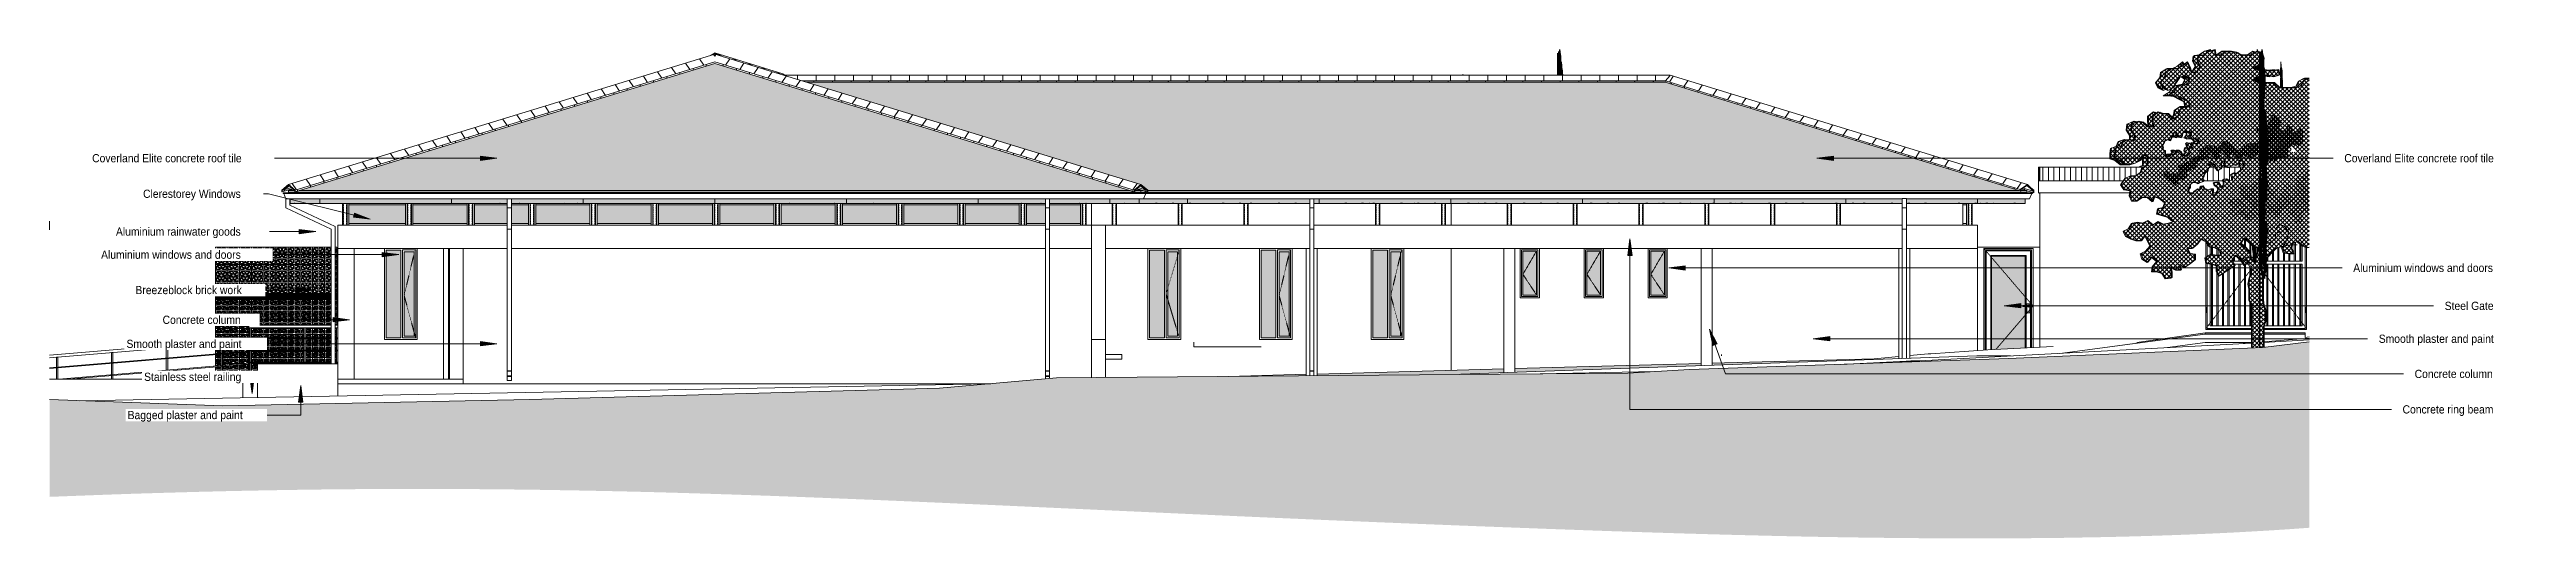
# Model space of a CAD drawing. Header units: millimetres. Extents: x -35517 to 139323, y -3702 to 5999.
# Drawn here: x -35517 to 9631, y -2902 to 5999 of the extents above; entities that cross this region are included whole.
import ezdxf

# ---------------------------------------------------------------- set-up
doc = ezdxf.new("R2010")
doc.units = ezdxf.units.MM
for name, pattern in [('Center', [31.75, 6.35, -4.7625, 15.875, -4.7625]), ('Dash', [6.35, 3.175, -3.175]), ('Detail Dash', [1.1, 0.55, -0.55]), ('Hidden', [7.14375, 4.7625, -2.38125])]:
    doc.linetypes.add(name, pattern=pattern)
for name, color, linetype, lineweight in [('A-CLNG', 13, 'Continuous', 9), ('A-CLNG-PATT', 13, 'Continuous', 9), ('A-DETL-GENF', 92, 'Continuous', 5), ('A-DETL-THIN', 151, 'Continuous', 5), ('A-DOOR', 31, 'Continuous', 5), ('A-FLOR', 192, 'Continuous', 9), ('A-FLOR-HRAL', 11, 'Continuous', 5), ('A-FLOR-PATT', 8, 'Continuous', 9), ('A-GENM', 13, 'Continuous', 5), ('A-GLAZ', 151, 'Continuous', 5), ('A-GLAZ-CURT', 52, 'Continuous', 5), ('A-GLAZ-CWMG', 51, 'Continuous', 5), ('A-GLAZ-HDLN', 1, 'Dash', 9), ('A-ROOF', 132, 'Continuous', 9), ('A-ROOF-OTLN', 132, 'Continuous', 5), ('A-ROOF-PATT', 132, 'Continuous', 9), ('A-WALL', 113, 'Continuous', 9), ('C-TOPO', 7, 'Continuous', 5), ('G-ANNO-TEXT', 231, 'Continuous', 5), ('G-IMPT', 8, 'Continuous', 5), ('I-WALL', 2, 'Continuous', 9), ('L-PLNT', 71, 'Continuous', 5), ('P-SANR-FIXT', 6, 'Continuous', 5), ('S-COLS', 52, 'Continuous', 5)]:
    doc.layers.add(name, color=color, linetype=linetype, lineweight=lineweight)
doc.styles.add('Arial', font='arial.ttf', dxfattribs={"width": 0.9, "height": 150})
pattern_1 = [(0, (-28770.69, 0), (406.4, 101.6), [33.528, -271.272, 33.528, -271.272, -1625.6]), (0, (-28770.69, 0), (406.4, 101.6), [-609.6, 33.528, -576.072, 33.528, -271.272, -711.2]), (0, (-28770.69, 0), (406.4, 101.6), [-1524, 33.528, -169.672, 33.528, -474.472]), (120, (-28618.29, 50.8), (-291.18818, 301.15272), [33.528, -271.272, 33.528, -271.272, -1625.6]), (120, (-28618.29, 50.8), (-291.18818, 301.15272), [-609.6, 33.528, -576.072, 33.528, -271.272, -711.2]), (120, (-28618.29, 50.8), (-291.18818, 301.15272), [-1524, 33.528, -169.672, 33.528, -474.472]), (240, (-28567.49, 254), (-115.21182, -402.75272), [33.528, -271.272, 33.528, -271.272, -1625.6]), (240, (-28567.49, 254), (-115.21182, -402.75272), [-609.6, 33.528, -576.072, 33.528, -271.272, -711.2]), (240, (-28567.49, 254), (-115.21182, -402.75272), [-1524, 33.528, -169.672, 33.528, -474.472])]

# ---------------------------------------------------------------- blocks, each defined once
blk = doc.blocks.new('M_Double- GM Steel Gate - 1830 x 2083mm-1067784-GENERAL NORTH ELEVATION')
at = {"layer": 'A-DOOR'}
for p, q in [((3814, 2457), (3814, 2231)), ((3864, 2403), (3864, 2265)), ((3890, 2399), (3890, 2260)), ((3910, 2257), (3910, 2396)), ((3990, 2366), (3990, 2249)), ((4010, 2249), (4010, 2356)), ((4490, 2552), (4490, 2405)), ((4510, 2388), (4510, 2535)), ((4590, 2468), (4590, 2273)), ((4610, 2170), (4610, 2452)), ((4704, 2400), (4704, 2241)), ((4706, 2247), (4706, 2399)), ((5000, 2317), (5000, 2145)), ((5020, 2145), (5020, 2337)), ((5100, 2389), (5100, 2145)), ((5120, 2145), (5120, 2396)), ((5200, 2296), (5200, 2145)), ((5220, 2145), (5220, 2293)), ((5300, 2280), (5300, 2145)), ((5320, 2145), (5320, 2280)), ((5400, 2484), (5400, 2145)), ((5420, 2145), (5420, 2490)), ((5500, 2459), (5500, 2145)), ((5520, 2145), (5520, 2442)), ((5546, 2145), (5546, 2421)), ((5596, 920), (5596, 2405)), ((3814, 2103), (3814, 920)), ((3864, 2094), (3864, 970)), ((3890, 2088), (3890, 970)), ((3910, 970), (3910, 2081)), ((3990, 1933), (3990, 970)), ((4010, 970), (4010, 1893)), ((4090, 1918), (4090, 970)), ((4110, 970), (4110, 1931)), ((4190, 1984), (4190, 970)), ((4210, 970), (4210, 1998)), ((4431, 2145), (4262, 2145)), ((4287, 2095), (4464, 2095)), ((4290, 2205), (4290, 2145)), ((4290, 2095), (4290, 2087)), ((4290, 2051), (4290, 970)), ((4310, 2145), (4310, 2235)), ((4310, 970), (4310, 2095)), ((4390, 2190), (4390, 2145)), ((4390, 2095), (4390, 970)), ((4410, 2145), (4410, 2173)), ((4410, 970), (4410, 2095)), ((4490, 2074), (4490, 970)), ((4510, 970), (4510, 2094)), ((4511, 2095), (4561, 2095)), ((4590, 2187), (4590, 2183)), ((4590, 2037), (4590, 1883)), ((4654, 2145), (4648, 2145)), ((4654, 2145), (4654, 2201)), ((4675, 2128), (4673, 2128)), ((4876, 2095), (5546, 2095)), ((4882, 2145), (4878, 2145)), ((5546, 2145), (4886, 2145)), ((4900, 2204), (4900, 2145)), ((4900, 2095), (4900, 970)), ((4920, 2145), (4920, 2228)), ((4920, 970), (4920, 2095)), ((5000, 2095), (5000, 970)), ((5020, 970), (5020, 2095)), ((5100, 2095), (5100, 970)), ((5120, 970), (5120, 2095)), ((5200, 2095), (5200, 970)), ((5220, 970), (5220, 2095)), ((5300, 2095), (5300, 970)), ((5320, 970), (5320, 2095)), ((5400, 2095), (5400, 970)), ((5420, 970), (5420, 2095)), ((5500, 2095), (5500, 970)), ((5520, 970), (5520, 2095)), ((5546, 970), (5546, 2095)), ((4590, 1392), (4590, 970)), ((3794, 1308), (3790, 1308)), ((3790, 1208), (3794, 1208)), ((3794, 1208), (3794, 1308)), ((3814, 1283), (3794, 1283)), ((3794, 1233), (3814, 1233)), ((4618, 920), (3814, 920)), ((3864, 970), (4618, 970)), ((4610, 970), (4610, 1352)), ((5596, 920), (4838, 920)), ((4841, 970), (5546, 970)), ((5616, 1283), (5596, 1283)), ((5596, 1233), (5616, 1233)), ((5616, 1308), (5620, 1308)), ((5616, 1308), (5616, 1208)), ((5620, 1208), (5616, 1208))]:
    blk.add_line(p, q, dxfattribs=at)
at = {"layer": 'A-DOOR', "linetype": 'Detail Dash'}
for p, q in [((4420, 2479), (4455, 2435)), ((4592, 2262), (4676, 2157)), ((4602, 1985), (3790, 920)), ((4858, 1920), (4837, 1947)), ((5620, 920), (4868, 1907))]:
    blk.add_line(p, q, dxfattribs=at)
blk = doc.blocks.new('The BREEZEBLOCK Family1 - The BREEZEBLOCK Family1-1267693-GENERAL NORTH ELEVATION')
at = {"layer": 'A-GLAZ-CURT'}
for p, q in [((-31910, 51), (-31910, 15)), ((-31890, 0), (-31890, 15)), ((-31815, 37), (-31809, 37)), ((-31809, 37), (-31809, 0)), ((-31789, 0), (-31789, 23)), ((-31787, 37), (-31734, 37)), ((-31734, 25), (-31753, 9)), ((-31743, 1), (-31734, 9))]:
    blk.add_line(p, q, dxfattribs=at)
blk = doc.blocks.new('The BREEZEBLOCK Family1 - The BREEZEBLOCK Family1-V1-GENERAL NORTH ELEVATION')
at = {"layer": 'A-GLAZ-CURT'}
for p, q in [((-32132, 51), (-32132, 48)), ((-32132, 33), (-32132, 15)), ((-32112, 0), (-32112, 15)), ((-32102, 23), (-32077, 1)), ((-32077, 17), (-32093, 31)), ((-32037, 37), (-32031, 37)), ((-32031, 37), (-32031, 0)), ((-32011, 0), (-32011, 23)), ((-32009, 37), (-31956, 37)), ((-31956, 25), (-31975, 9)), ((-31965, 1), (-31956, 9)), ((-31936, 26), (-31930, 31)), ((-31930, 31), (-31930, 0)), ((-31910, 15), (-31910, 51))]:
    blk.add_line(p, q, dxfattribs=at)
blk = doc.blocks.new('The BREEZEBLOCK Family1 - The BREEZEBLOCK Family1-V2-GENERAL NORTH ELEVATION')
at = {"layer": 'A-GLAZ-CURT'}
for p, q in [((-32354, 51), (-32354, 29)), ((-32354, 14), (-32354, 13)), ((-32334, 0), (-32334, 14)), ((-32318, 17), (-32299, 1)), ((-32307, 37), (-32299, 37)), ((-32299, 18), (-32300, 19)), ((-32259, 37), (-32256, 37)), ((-32253, 23), (-32253, 0)), ((-32233, 0), (-32233, 23)), ((-32178, 25), (-32197, 9)), ((-32187, 1), (-32178, 9)), ((-32158, 26), (-32152, 31)), ((-32152, 31), (-32152, 0)), ((-32132, 48), (-32132, 51)), ((-32132, 15), (-32132, 33))]:
    blk.add_line(p, q, dxfattribs=at)
blk = doc.blocks.new('The BREEZEBLOCK Family1 - The BREEZEBLOCK Family1-1267695-GENERAL NORTH ELEVATION')
at = {"layer": 'A-GLAZ-CURT'}
for p, q in [((-32474, 31), (-32468, 20)), ((-32461, 6), (-32459, 0)), ((-32454, 21), (-32460, 32)), ((-32444, 0), (-32447, 7)), ((-32446, 37), (-32434, 37)), ((-32434, 37), (-32434, 26)), ((-32434, 8), (-32434, 0)), ((-32414, 24), (-32414, 37)), ((-32414, 37), (-32396, 37)), ((-32414, 8), (-32414, 9)), ((-32398, 11), (-32403, 0)), ((-32354, 29), (-32354, 51)), ((-32354, 13), (-32354, 14))]:
    blk.add_line(p, q, dxfattribs=at)
blk = doc.blocks.new('The BREEZEBLOCK Family1 - The BREEZEBLOCK Family1-V3-GENERAL NORTH ELEVATION')
at = {"layer": 'A-GLAZ-CURT'}
for p, q in [((-31910, 158), (-31910, 121)), ((-31910, 104), (-31910, 92)), ((-31890, 92), (-31890, 121)), ((-31815, 143), (-31809, 143)), ((-31809, 143), (-31809, 92)), ((-31789, 92), (-31789, 129)), ((-31787, 143), (-31734, 143)), ((-31762, 107), (-31780, 92)), ((-31761, 92), (-31753, 98)), ((-31734, 131), (-31753, 115)), ((-31743, 107), (-31734, 115))]:
    blk.add_line(p, q, dxfattribs=at)
blk = doc.blocks.new('The BREEZEBLOCK Family1 - The BREEZEBLOCK Family1-V4-GENERAL NORTH ELEVATION')
at = {"layer": 'A-GLAZ-CURT'}
for p, q in [((-32132, 158), (-32132, 121)), ((-32132, 104), (-32132, 92)), ((-32112, 92), (-32112, 121)), ((-32102, 129), (-32077, 107)), ((-32077, 123), (-32093, 137)), ((-32085, 143), (-32077, 143)), ((-32037, 143), (-32031, 143)), ((-32031, 143), (-32031, 92)), ((-32011, 92), (-32011, 129)), ((-32009, 143), (-31956, 143)), ((-31984, 107), (-32002, 92)), ((-31983, 92), (-31975, 98)), ((-31956, 131), (-31975, 115)), ((-31965, 107), (-31956, 115)), ((-31936, 132), (-31930, 137)), ((-31930, 137), (-31930, 104)), ((-31910, 121), (-31910, 158)), ((-31910, 92), (-31910, 104))]:
    blk.add_line(p, q, dxfattribs=at)
blk = doc.blocks.new('The BREEZEBLOCK Family1 - The BREEZEBLOCK Family1-V5-GENERAL NORTH ELEVATION')
at = {"layer": 'A-GLAZ-CURT'}
for p, q in [((-32354, 158), (-32354, 119)), ((-32354, 102), (-32354, 92)), ((-32334, 92), (-32334, 120)), ((-32324, 128), (-32299, 107)), ((-32299, 124), (-32314, 137)), ((-32307, 143), (-32299, 143)), ((-32259, 143), (-32253, 143)), ((-32253, 143), (-32253, 92)), ((-32233, 92), (-32233, 129)), ((-32231, 143), (-32178, 143)), ((-32206, 107), (-32224, 92)), ((-32205, 92), (-32197, 98)), ((-32178, 131), (-32197, 115)), ((-32187, 107), (-32178, 115)), ((-32158, 132), (-32152, 137)), ((-32152, 137), (-32152, 104)), ((-32132, 121), (-32132, 158)), ((-32132, 92), (-32132, 104))]:
    blk.add_line(p, q, dxfattribs=at)
blk = doc.blocks.new('The BREEZEBLOCK Family1 - The BREEZEBLOCK Family1-V6-GENERAL NORTH ELEVATION')
at = {"layer": 'A-GLAZ-CURT'}
for p, q in [((-32474, 137), (-32452, 92)), ((-32437, 92), (-32460, 138)), ((-32446, 143), (-32434, 143)), ((-32434, 143), (-32434, 133)), ((-32434, 115), (-32434, 92)), ((-32414, 114), (-32414, 143)), ((-32414, 143), (-32396, 143)), ((-32414, 92), (-32414, 97)), ((-32409, 93), (-32410, 92)), ((-32396, 120), (-32403, 105)), ((-32354, 119), (-32354, 158)), ((-32354, 92), (-32354, 102))]:
    blk.add_line(p, q, dxfattribs=at)
blk = doc.blocks.new('The BREEZEBLOCK Family1 - The BREEZEBLOCK Family1-V7-GENERAL NORTH ELEVATION')
at = {"layer": 'A-GLAZ-CURT'}
for p, q in [((-31910, 264), (-31910, 227)), ((-31910, 210), (-31910, 198)), ((-31890, 198), (-31890, 227)), ((-31815, 249), (-31809, 249)), ((-31809, 249), (-31809, 198)), ((-31789, 198), (-31789, 235)), ((-31787, 249), (-31734, 249)), ((-31762, 213), (-31780, 198)), ((-31761, 198), (-31753, 204)), ((-31734, 237), (-31753, 221)), ((-31743, 213), (-31734, 221))]:
    blk.add_line(p, q, dxfattribs=at)
blk = doc.blocks.new('The BREEZEBLOCK Family1 - The BREEZEBLOCK Family1-V8-GENERAL NORTH ELEVATION')
at = {"layer": 'A-GLAZ-CURT'}
for p, q in [((-32132, 253), (-32132, 227)), ((-32132, 210), (-32132, 198)), ((-32112, 198), (-32112, 227)), ((-32102, 235), (-32077, 213)), ((-32077, 229), (-32093, 243)), ((-32085, 249), (-32077, 249)), ((-32037, 249), (-32031, 249)), ((-32031, 249), (-32031, 198)), ((-32011, 198), (-32011, 235)), ((-32009, 249), (-31956, 249)), ((-31984, 213), (-32002, 198)), ((-31983, 198), (-31975, 204)), ((-31956, 237), (-31975, 221)), ((-31965, 213), (-31956, 221)), ((-31936, 238), (-31930, 243)), ((-31930, 243), (-31930, 210)), ((-31910, 227), (-31910, 264)), ((-31910, 198), (-31910, 210))]:
    blk.add_line(p, q, dxfattribs=at)
blk = doc.blocks.new('The BREEZEBLOCK Family1 - The BREEZEBLOCK Family1-V9-GENERAL NORTH ELEVATION')
at = {"layer": 'A-GLAZ-CURT'}
for p, q in [((-32354, 264), (-32354, 249)), ((-32354, 234), (-32354, 225)), ((-32354, 208), (-32354, 198)), ((-32334, 198), (-32334, 226)), ((-32324, 234), (-32299, 213)), ((-32299, 230), (-32309, 238)), ((-32253, 243), (-32253, 198)), ((-32233, 198), (-32233, 235)), ((-32206, 213), (-32224, 198)), ((-32205, 198), (-32197, 204)), ((-32178, 237), (-32197, 221)), ((-32187, 213), (-32178, 221)), ((-32158, 238), (-32152, 243)), ((-32152, 243), (-32152, 210)), ((-32132, 227), (-32132, 253)), ((-32132, 198), (-32132, 210))]:
    blk.add_line(p, q, dxfattribs=at)
blk = doc.blocks.new('The BREEZEBLOCK Family1 - The BREEZEBLOCK Family1-V10-GENERAL NORTH ELEVATION')
at = {"layer": 'A-GLAZ-CURT'}
for p, q in [((-32474, 243), (-32472, 239)), ((-32465, 225), (-32452, 198)), ((-32458, 240), (-32460, 244)), ((-32437, 198), (-32451, 226)), ((-32446, 249), (-32434, 249)), ((-32434, 249), (-32434, 243)), ((-32434, 221), (-32434, 198)), ((-32414, 244), (-32414, 249)), ((-32414, 249), (-32396, 249)), ((-32414, 220), (-32414, 229)), ((-32414, 198), (-32414, 203)), ((-32409, 199), (-32410, 198)), ((-32396, 226), (-32403, 211)), ((-32354, 249), (-32354, 264)), ((-32354, 225), (-32354, 234)), ((-32354, 198), (-32354, 208))]:
    blk.add_line(p, q, dxfattribs=at)
blk = doc.blocks.new('The BREEZEBLOCK Family1 - The BREEZEBLOCK Family1-V11-GENERAL NORTH ELEVATION')
at = {"layer": 'A-GLAZ-CURT'}
for p, q in [((-30301, 335), (-30311, 344)), ((-30311, 327), (-30301, 319)), ((-30309, 355), (-30301, 355))]:
    blk.add_line(p, q, dxfattribs=at)
blk = doc.blocks.new('The BREEZEBLOCK Family1 - The BREEZEBLOCK Family1-V12-GENERAL NORTH ELEVATION')
at = {"layer": 'A-GLAZ-CURT'}
for p, q in [((-30578, 370), (-30578, 333)), ((-30578, 316), (-30578, 307)), ((-30558, 307), (-30558, 333)), ((-30548, 341), (-30523, 319)), ((-30523, 335), (-30539, 349)), ((-30531, 355), (-30523, 355)), ((-30483, 355), (-30477, 355)), ((-30477, 355), (-30477, 307)), ((-30457, 307), (-30457, 341)), ((-30455, 355), (-30402, 355)), ((-30430, 319), (-30443, 307)), ((-30424, 307), (-30421, 310)), ((-30402, 343), (-30421, 327)), ((-30411, 319), (-30402, 327))]:
    blk.add_line(p, q, dxfattribs=at)
blk = doc.blocks.new('The BREEZEBLOCK Family1 - The BREEZEBLOCK Family1-V13-GENERAL NORTH ELEVATION')
at = {"layer": 'A-GLAZ-CURT'}
for p, q in [((-30800, 370), (-30800, 333)), ((-30800, 316), (-30800, 307)), ((-30780, 307), (-30780, 333)), ((-30770, 341), (-30745, 319)), ((-30745, 335), (-30761, 349)), ((-30753, 355), (-30745, 355)), ((-30705, 355), (-30699, 355)), ((-30699, 355), (-30699, 307)), ((-30679, 307), (-30679, 341)), ((-30677, 355), (-30624, 355)), ((-30652, 319), (-30666, 307)), ((-30646, 307), (-30643, 310)), ((-30624, 343), (-30643, 327)), ((-30633, 319), (-30624, 327)), ((-30604, 344), (-30598, 349)), ((-30598, 349), (-30598, 316)), ((-30578, 333), (-30578, 370)), ((-30578, 307), (-30578, 316))]:
    blk.add_line(p, q, dxfattribs=at)
blk = doc.blocks.new('The BREEZEBLOCK Family1 - The BREEZEBLOCK Family1-V14-GENERAL NORTH ELEVATION')
at = {"layer": 'A-GLAZ-CURT'}
for p, q in [((-31022, 370), (-31022, 333)), ((-31022, 316), (-31022, 307)), ((-31002, 307), (-31002, 333)), ((-30992, 341), (-30967, 319)), ((-30967, 335), (-30983, 349)), ((-30975, 355), (-30967, 355)), ((-30927, 355), (-30921, 355)), ((-30921, 355), (-30921, 307)), ((-30901, 307), (-30901, 341)), ((-30899, 355), (-30873, 355)), ((-30874, 319), (-30888, 307)), ((-30848, 355), (-30846, 355)), ((-30846, 343), (-30848, 341)), ((-30848, 324), (-30846, 327)), ((-30826, 344), (-30820, 349)), ((-30820, 349), (-30820, 316)), ((-30800, 333), (-30800, 370)), ((-30800, 307), (-30800, 316))]:
    blk.add_line(p, q, dxfattribs=at)
blk = doc.blocks.new('The BREEZEBLOCK Family1 - The BREEZEBLOCK Family1-V15-GENERAL NORTH ELEVATION')
at = {"layer": 'A-GLAZ-CURT'}
for p, q in [((-31244, 370), (-31244, 333)), ((-31244, 316), (-31244, 307)), ((-31224, 307), (-31224, 333)), ((-31214, 341), (-31189, 319)), ((-31189, 335), (-31205, 349)), ((-31197, 355), (-31189, 355)), ((-31149, 355), (-31143, 355)), ((-31143, 355), (-31143, 307)), ((-31123, 307), (-31123, 341)), ((-31121, 355), (-31068, 355)), ((-31096, 319), (-31110, 307)), ((-31090, 307), (-31087, 310)), ((-31068, 343), (-31087, 327)), ((-31077, 319), (-31068, 327)), ((-31048, 344), (-31042, 349)), ((-31042, 349), (-31042, 316)), ((-31022, 333), (-31022, 370)), ((-31022, 307), (-31022, 316))]:
    blk.add_line(p, q, dxfattribs=at)
blk = doc.blocks.new('The BREEZEBLOCK Family1 - The BREEZEBLOCK Family1-V16-GENERAL NORTH ELEVATION')
at = {"layer": 'A-GLAZ-CURT'}
for p, q in [((-31466, 370), (-31466, 333)), ((-31466, 316), (-31466, 307)), ((-31446, 307), (-31446, 333)), ((-31436, 341), (-31411, 319)), ((-31411, 335), (-31427, 349)), ((-31419, 355), (-31411, 355)), ((-31371, 355), (-31365, 355)), ((-31365, 355), (-31365, 307)), ((-31345, 307), (-31345, 341)), ((-31343, 355), (-31290, 355)), ((-31318, 319), (-31332, 307)), ((-31312, 307), (-31309, 310)), ((-31290, 343), (-31309, 327)), ((-31299, 319), (-31290, 327)), ((-31270, 344), (-31264, 349)), ((-31264, 349), (-31264, 316)), ((-31244, 333), (-31244, 370)), ((-31244, 307), (-31244, 316))]:
    blk.add_line(p, q, dxfattribs=at)
blk = doc.blocks.new('The BREEZEBLOCK Family1 - The BREEZEBLOCK Family1-V17-GENERAL NORTH ELEVATION')
at = {"layer": 'A-GLAZ-CURT'}
for p, q in [((-31688, 370), (-31688, 333)), ((-31688, 316), (-31688, 307)), ((-31668, 307), (-31668, 333)), ((-31658, 341), (-31633, 319)), ((-31633, 335), (-31649, 349)), ((-31641, 355), (-31633, 355)), ((-31593, 355), (-31587, 355)), ((-31587, 355), (-31587, 307)), ((-31567, 307), (-31567, 341)), ((-31565, 355), (-31512, 355)), ((-31540, 319), (-31553, 307)), ((-31534, 307), (-31531, 310)), ((-31512, 343), (-31531, 327)), ((-31521, 319), (-31512, 327)), ((-31492, 344), (-31486, 349)), ((-31486, 349), (-31486, 316)), ((-31466, 333), (-31466, 370)), ((-31466, 307), (-31466, 316))]:
    blk.add_line(p, q, dxfattribs=at)
blk = doc.blocks.new('The BREEZEBLOCK Family1 - The BREEZEBLOCK Family1-V18-GENERAL NORTH ELEVATION')
at = {"layer": 'A-GLAZ-CURT'}
for p, q in [((-31910, 370), (-31910, 333)), ((-31910, 316), (-31910, 304)), ((-31890, 304), (-31890, 333)), ((-31815, 355), (-31809, 355)), ((-31809, 355), (-31809, 307)), ((-31789, 307), (-31789, 341)), ((-31787, 355), (-31734, 355)), ((-31762, 319), (-31775, 307)), ((-31756, 307), (-31753, 310)), ((-31734, 343), (-31753, 327)), ((-31743, 319), (-31734, 327)), ((-31714, 344), (-31708, 349)), ((-31708, 349), (-31708, 316)), ((-31688, 333), (-31688, 370)), ((-31688, 307), (-31688, 316))]:
    blk.add_line(p, q, dxfattribs=at)
blk = doc.blocks.new('The BREEZEBLOCK Family1 - The BREEZEBLOCK Family1-V19-GENERAL NORTH ELEVATION')
at = {"layer": 'A-GLAZ-CURT'}
for p, q in [((-32474, 349), (-32452, 304)), ((-32437, 304), (-32460, 350)), ((-32446, 355), (-32434, 355)), ((-32434, 355), (-32434, 344)), ((-32434, 327), (-32434, 304)), ((-32414, 326), (-32414, 355)), ((-32414, 355), (-32396, 355)), ((-32414, 304), (-32414, 309)), ((-32409, 305), (-32410, 304)), ((-32396, 332), (-32403, 317)), ((-32354, 331), (-32354, 370)), ((-32354, 304), (-32354, 314))]:
    blk.add_line(p, q, dxfattribs=at)
blk = doc.blocks.new('The BREEZEBLOCK Family1 - The BREEZEBLOCK Family1-V20-GENERAL NORTH ELEVATION')
at = {"layer": 'A-GLAZ-CURT'}
for p, q in [((-30578, 476), (-30578, 439)), ((-30523, 441), (-30539, 455)), ((-30531, 461), (-30523, 461)), ((-30483, 461), (-30477, 461)), ((-30477, 461), (-30477, 410)), ((-30455, 461), (-30402, 461)), ((-30578, 422), (-30578, 410)), ((-30558, 410), (-30558, 439)), ((-30548, 447), (-30523, 425)), ((-30457, 410), (-30457, 447)), ((-30430, 425), (-30448, 410)), ((-30429, 410), (-30421, 416)), ((-30402, 449), (-30421, 433)), ((-30411, 425), (-30402, 433))]:
    blk.add_line(p, q, dxfattribs=at)
blk = doc.blocks.new('The BREEZEBLOCK Family1 - The BREEZEBLOCK Family1-V21-GENERAL NORTH ELEVATION')
at = {"layer": 'A-GLAZ-CURT'}
for p, q in [((-30800, 476), (-30800, 439)), ((-30745, 441), (-30761, 455)), ((-30753, 461), (-30745, 461)), ((-30705, 461), (-30699, 461)), ((-30699, 461), (-30699, 410)), ((-30677, 461), (-30624, 461)), ((-30604, 450), (-30598, 455)), ((-30598, 455), (-30598, 422)), ((-30578, 439), (-30578, 476)), ((-30800, 422), (-30800, 410)), ((-30780, 410), (-30780, 439)), ((-30770, 447), (-30745, 425)), ((-30679, 410), (-30679, 447)), ((-30652, 425), (-30670, 410)), ((-30651, 410), (-30643, 416)), ((-30624, 449), (-30643, 433)), ((-30633, 425), (-30624, 433)), ((-30578, 410), (-30578, 422))]:
    blk.add_line(p, q, dxfattribs=at)
blk = doc.blocks.new('The BREEZEBLOCK Family1 - The BREEZEBLOCK Family1-V22-GENERAL NORTH ELEVATION')
at = {"layer": 'A-GLAZ-CURT'}
for p, q in [((-31022, 476), (-31022, 439)), ((-30967, 441), (-30983, 455)), ((-30975, 461), (-30967, 461)), ((-30927, 461), (-30921, 461)), ((-30921, 461), (-30921, 410)), ((-30899, 461), (-30873, 461)), ((-30848, 461), (-30846, 461)), ((-30826, 450), (-30820, 455)), ((-30820, 455), (-30820, 422)), ((-30800, 439), (-30800, 476)), ((-31022, 422), (-31022, 410)), ((-31002, 410), (-31002, 439)), ((-30992, 447), (-30967, 425)), ((-30901, 410), (-30901, 447)), ((-30874, 425), (-30892, 410)), ((-30846, 449), (-30848, 447)), ((-30848, 430), (-30846, 433)), ((-30800, 410), (-30800, 422))]:
    blk.add_line(p, q, dxfattribs=at)
blk = doc.blocks.new('The BREEZEBLOCK Family1 - The BREEZEBLOCK Family1-V23-GENERAL NORTH ELEVATION')
at = {"layer": 'A-GLAZ-CURT'}
for p, q in [((-31910, 476), (-31910, 439)), ((-31815, 461), (-31809, 461)), ((-31809, 461), (-31809, 410)), ((-31787, 461), (-31734, 461)), ((-31714, 450), (-31708, 455)), ((-31708, 455), (-31708, 422)), ((-31688, 439), (-31688, 476)), ((-31910, 422), (-31910, 410)), ((-31890, 410), (-31890, 439)), ((-31789, 410), (-31789, 447)), ((-31762, 425), (-31780, 410)), ((-31761, 410), (-31753, 416)), ((-31734, 449), (-31753, 433)), ((-31743, 425), (-31734, 433)), ((-31688, 410), (-31688, 422))]:
    blk.add_line(p, q, dxfattribs=at)
blk = doc.blocks.new('The BREEZEBLOCK Family1 - The BREEZEBLOCK Family1-V24-GENERAL NORTH ELEVATION')
at = {"layer": 'A-GLAZ-CURT'}
for p, q in [((-32132, 473), (-32132, 439)), ((-32077, 441), (-32093, 455)), ((-32085, 461), (-32077, 461)), ((-32037, 461), (-32031, 461)), ((-32031, 461), (-32031, 410)), ((-32009, 461), (-31956, 461)), ((-31936, 450), (-31930, 455)), ((-31930, 455), (-31930, 422)), ((-31910, 439), (-31910, 476)), ((-32132, 422), (-32132, 410)), ((-32112, 410), (-32112, 439)), ((-32102, 447), (-32077, 425)), ((-32011, 410), (-32011, 447)), ((-31984, 425), (-32002, 410)), ((-31983, 410), (-31975, 416)), ((-31956, 449), (-31975, 433)), ((-31965, 425), (-31956, 433)), ((-31910, 410), (-31910, 422))]:
    blk.add_line(p, q, dxfattribs=at)
blk = doc.blocks.new('The BREEZEBLOCK Family1 - The BREEZEBLOCK Family1-V25-GENERAL NORTH ELEVATION')
at = {"layer": 'A-GLAZ-CURT'}
for p, q in [((-32354, 476), (-32354, 469)), ((-32354, 454), (-32354, 437)), ((-32299, 442), (-32314, 455)), ((-32259, 461), (-32253, 461)), ((-32253, 461), (-32253, 410)), ((-32231, 461), (-32178, 461)), ((-32158, 450), (-32152, 455)), ((-32152, 455), (-32152, 422)), ((-32132, 439), (-32132, 473)), ((-32354, 420), (-32354, 410)), ((-32334, 410), (-32334, 438)), ((-32324, 446), (-32299, 425)), ((-32233, 410), (-32233, 447)), ((-32206, 425), (-32224, 410)), ((-32205, 410), (-32197, 416)), ((-32178, 449), (-32197, 433)), ((-32187, 425), (-32178, 433)), ((-32132, 410), (-32132, 422))]:
    blk.add_line(p, q, dxfattribs=at)
blk = doc.blocks.new('The BREEZEBLOCK Family1 - The BREEZEBLOCK Family1-V26-GENERAL NORTH ELEVATION')
at = {"layer": 'A-GLAZ-CURT'}
for p, q in [((-32354, 469), (-32354, 476)), ((-32354, 437), (-32354, 454)), ((-32469, 445), (-32452, 410)), ((-32437, 410), (-32455, 446)), ((-32434, 433), (-32434, 410)), ((-32414, 432), (-32414, 449)), ((-32414, 410), (-32414, 415)), ((-32409, 411), (-32410, 410)), ((-32396, 438), (-32403, 423)), ((-32354, 410), (-32354, 420))]:
    blk.add_line(p, q, dxfattribs=at)
blk = doc.blocks.new('The BREEZEBLOCK Family1 - The BREEZEBLOCK Family1-V27-GENERAL NORTH ELEVATION')
at = {"layer": 'A-GLAZ-CURT'}
for p, q in [((-30578, 582), (-30578, 545)), ((-30558, 527), (-30558, 545)), ((-30548, 553), (-30523, 531)), ((-30523, 547), (-30539, 561)), ((-30531, 567), (-30523, 567)), ((-30483, 567), (-30477, 567)), ((-30477, 567), (-30477, 527)), ((-30457, 527), (-30457, 553)), ((-30455, 567), (-30402, 567)), ((-30430, 531), (-30434, 527)), ((-30402, 555), (-30421, 539)), ((-30411, 531), (-30402, 539))]:
    blk.add_line(p, q, dxfattribs=at)
blk = doc.blocks.new('The BREEZEBLOCK Family1 - The BREEZEBLOCK Family1-V28-GENERAL NORTH ELEVATION')
at = {"layer": 'A-GLAZ-CURT'}
for p, q in [((-30800, 582), (-30800, 545)), ((-30780, 527), (-30780, 545)), ((-30770, 553), (-30745, 531)), ((-30745, 547), (-30761, 561)), ((-30753, 567), (-30745, 567)), ((-30705, 567), (-30699, 567)), ((-30699, 567), (-30699, 527)), ((-30679, 527), (-30679, 553)), ((-30677, 567), (-30624, 567)), ((-30652, 531), (-30656, 527)), ((-30624, 555), (-30643, 539)), ((-30633, 531), (-30624, 539)), ((-30604, 556), (-30598, 561)), ((-30598, 561), (-30598, 528)), ((-30578, 545), (-30578, 582))]:
    blk.add_line(p, q, dxfattribs=at)
blk = doc.blocks.new('The BREEZEBLOCK Family1 - The BREEZEBLOCK Family1-V29-GENERAL NORTH ELEVATION')
at = {"layer": 'A-GLAZ-CURT'}
for p, q in [((-31022, 582), (-31022, 545)), ((-31002, 527), (-31002, 545)), ((-30992, 553), (-30967, 531)), ((-30967, 547), (-30983, 561)), ((-30975, 567), (-30967, 567)), ((-30927, 567), (-30921, 567)), ((-30921, 567), (-30921, 527)), ((-30901, 527), (-30901, 553)), ((-30899, 567), (-30873, 567)), ((-30874, 531), (-30878, 527)), ((-30848, 567), (-30846, 567)), ((-30846, 555), (-30848, 553)), ((-30848, 536), (-30846, 539)), ((-30826, 556), (-30820, 561)), ((-30820, 561), (-30820, 528)), ((-30800, 545), (-30800, 582))]:
    blk.add_line(p, q, dxfattribs=at)
blk = doc.blocks.new('The BREEZEBLOCK Family1 - The BREEZEBLOCK Family1-V30-GENERAL NORTH ELEVATION')
at = {"layer": 'A-GLAZ-CURT'}
for p, q in [((-31244, 582), (-31244, 545)), ((-31224, 527), (-31224, 545)), ((-31214, 553), (-31189, 531)), ((-31189, 547), (-31205, 561)), ((-31197, 567), (-31189, 567)), ((-31149, 567), (-31143, 567)), ((-31143, 567), (-31143, 527)), ((-31123, 527), (-31123, 553)), ((-31121, 567), (-31068, 567)), ((-31096, 531), (-31100, 527)), ((-31068, 555), (-31087, 539)), ((-31077, 531), (-31068, 539)), ((-31048, 556), (-31042, 561)), ((-31042, 561), (-31042, 528)), ((-31022, 545), (-31022, 582))]:
    blk.add_line(p, q, dxfattribs=at)
blk = doc.blocks.new('The BREEZEBLOCK Family1 - The BREEZEBLOCK Family1-V31-GENERAL NORTH ELEVATION')
at = {"layer": 'A-GLAZ-CURT'}
for p, q in [((-31466, 582), (-31466, 545)), ((-31446, 527), (-31446, 545)), ((-31436, 553), (-31411, 531)), ((-31411, 547), (-31427, 561)), ((-31419, 567), (-31411, 567)), ((-31371, 567), (-31365, 567)), ((-31365, 567), (-31365, 527)), ((-31345, 527), (-31345, 553)), ((-31343, 567), (-31290, 567)), ((-31318, 531), (-31322, 527)), ((-31290, 555), (-31309, 539)), ((-31299, 531), (-31290, 539)), ((-31270, 556), (-31264, 561)), ((-31264, 561), (-31264, 528)), ((-31244, 545), (-31244, 582))]:
    blk.add_line(p, q, dxfattribs=at)
blk = doc.blocks.new('The BREEZEBLOCK Family1 - The BREEZEBLOCK Family1-V32-GENERAL NORTH ELEVATION')
at = {"layer": 'A-GLAZ-CURT'}
for p, q in [((-31688, 582), (-31688, 545)), ((-31668, 527), (-31668, 545)), ((-31658, 553), (-31633, 531)), ((-31633, 547), (-31649, 561)), ((-31641, 567), (-31633, 567)), ((-31593, 567), (-31587, 567)), ((-31587, 567), (-31587, 527)), ((-31567, 527), (-31567, 553)), ((-31565, 567), (-31512, 567)), ((-31540, 531), (-31544, 527)), ((-31512, 555), (-31531, 539)), ((-31521, 531), (-31512, 539)), ((-31492, 556), (-31486, 561)), ((-31486, 561), (-31486, 528)), ((-31466, 545), (-31466, 582))]:
    blk.add_line(p, q, dxfattribs=at)
blk = doc.blocks.new('The BREEZEBLOCK Family1 - The BREEZEBLOCK Family1-V33-GENERAL NORTH ELEVATION')
at = {"layer": 'A-GLAZ-CURT'}
for p, q in [((-31910, 582), (-31910, 545)), ((-31910, 528), (-31910, 516)), ((-31890, 516), (-31890, 545)), ((-31815, 567), (-31809, 567)), ((-31809, 567), (-31809, 527)), ((-31789, 527), (-31789, 553)), ((-31787, 567), (-31734, 567)), ((-31762, 531), (-31766, 527)), ((-31734, 555), (-31753, 539)), ((-31743, 531), (-31734, 539)), ((-31714, 556), (-31708, 561)), ((-31708, 561), (-31708, 528)), ((-31688, 545), (-31688, 582))]:
    blk.add_line(p, q, dxfattribs=at)
blk = doc.blocks.new('The BREEZEBLOCK Family1 - The BREEZEBLOCK Family1-V34-GENERAL NORTH ELEVATION')
at = {"layer": 'A-GLAZ-CURT'}
for p, q in [((-32132, 670), (-32132, 651)), ((-32132, 634), (-32132, 622)), ((-32112, 622), (-32112, 651)), ((-32102, 659), (-32077, 637)), ((-32077, 653), (-32093, 667)), ((-32085, 673), (-32077, 673)), ((-32037, 673), (-32031, 673)), ((-32031, 673), (-32031, 622)), ((-32011, 622), (-32011, 659)), ((-32009, 673), (-31956, 673)), ((-31984, 637), (-32002, 622)), ((-31983, 622), (-31975, 628)), ((-31956, 661), (-31975, 645)), ((-31965, 637), (-31956, 645)), ((-31936, 662), (-31930, 667)), ((-31930, 667), (-31930, 634)), ((-31910, 651), (-31910, 688)), ((-31910, 622), (-31910, 634))]:
    blk.add_line(p, q, dxfattribs=at)
blk = doc.blocks.new('The BREEZEBLOCK Family1 - The BREEZEBLOCK Family1-V35-GENERAL NORTH ELEVATION')
at = {"layer": 'A-GLAZ-CURT'}
for p, q in [((-32354, 652), (-32354, 649)), ((-32354, 632), (-32354, 622)), ((-32334, 622), (-32334, 650)), ((-32319, 655), (-32299, 637)), ((-32299, 654), (-32302, 656)), ((-32253, 660), (-32253, 622)), ((-32233, 622), (-32233, 659)), ((-32206, 637), (-32224, 622)), ((-32205, 622), (-32197, 628)), ((-32178, 661), (-32197, 645)), ((-32187, 637), (-32178, 645)), ((-32158, 662), (-32152, 667)), ((-32152, 667), (-32152, 634)), ((-32132, 651), (-32132, 670)), ((-32132, 622), (-32132, 634))]:
    blk.add_line(p, q, dxfattribs=at)
blk = doc.blocks.new('The BREEZEBLOCK Family1 - The BREEZEBLOCK Family1-V36-GENERAL NORTH ELEVATION')
at = {"layer": 'A-GLAZ-CURT'}
for p, q in [((-32462, 643), (-32452, 622)), ((-32437, 622), (-32448, 644)), ((-32434, 645), (-32434, 622)), ((-32414, 644), (-32414, 647)), ((-32414, 622), (-32414, 627)), ((-32409, 623), (-32410, 622)), ((-32397, 648), (-32403, 635)), ((-32354, 649), (-32354, 652)), ((-32354, 622), (-32354, 632))]:
    blk.add_line(p, q, dxfattribs=at)
blk = doc.blocks.new('The BREEZEBLOCK Family1 - The BREEZEBLOCK Family1-V37-GENERAL NORTH ELEVATION')
at = {"layer": 'A-GLAZ-CURT'}
for p, q in [((-30301, 759), (-30311, 768)), ((-30311, 751), (-30306, 747)), ((-30309, 779), (-30301, 779))]:
    blk.add_line(p, q, dxfattribs=at)
blk = doc.blocks.new('The BREEZEBLOCK Family1 - The BREEZEBLOCK Family1-V38-GENERAL NORTH ELEVATION')
at = {"layer": 'A-GLAZ-CURT'}
for p, q in [((-30578, 794), (-30578, 757)), ((-30578, 733), (-30578, 728)), ((-30558, 747), (-30558, 757)), ((-30558, 728), (-30558, 733)), ((-30548, 765), (-30529, 748)), ((-30523, 759), (-30539, 773)), ((-30531, 779), (-30523, 779)), ((-30483, 779), (-30477, 779)), ((-30477, 779), (-30477, 747)), ((-30477, 733), (-30477, 728)), ((-30457, 747), (-30457, 765)), ((-30457, 728), (-30457, 733)), ((-30455, 779), (-30402, 779)), ((-30442, 733), (-30448, 728)), ((-30429, 728), (-30423, 733)), ((-30402, 767), (-30421, 751)), ((-30405, 748), (-30402, 751))]:
    blk.add_line(p, q, dxfattribs=at)
blk = doc.blocks.new('The BREEZEBLOCK Family1 - The BREEZEBLOCK Family1-V39-GENERAL NORTH ELEVATION')
at = {"layer": 'A-GLAZ-CURT'}
for p, q in [((-30800, 794), (-30800, 757)), ((-30800, 733), (-30800, 728)), ((-30780, 747), (-30780, 757)), ((-30780, 728), (-30780, 733)), ((-30770, 765), (-30750, 747)), ((-30745, 759), (-30761, 773)), ((-30753, 779), (-30745, 779)), ((-30705, 779), (-30699, 779)), ((-30699, 779), (-30699, 747)), ((-30699, 733), (-30699, 728)), ((-30679, 747), (-30679, 765)), ((-30679, 728), (-30679, 733)), ((-30677, 779), (-30624, 779)), ((-30664, 733), (-30670, 728)), ((-30651, 728), (-30645, 733)), ((-30624, 767), (-30643, 751)), ((-30627, 747), (-30624, 751)), ((-30604, 768), (-30598, 773)), ((-30598, 773), (-30598, 747)), ((-30578, 757), (-30578, 794)), ((-30578, 728), (-30578, 733))]:
    blk.add_line(p, q, dxfattribs=at)
blk = doc.blocks.new('The BREEZEBLOCK Family1 - The BREEZEBLOCK Family1-V40-GENERAL NORTH ELEVATION')
at = {"layer": 'A-GLAZ-CURT'}
for p, q in [((-31022, 794), (-31022, 757)), ((-31022, 733), (-31022, 728)), ((-31002, 747), (-31002, 757)), ((-31002, 728), (-31002, 733)), ((-30992, 765), (-30972, 747)), ((-30967, 759), (-30983, 773)), ((-30975, 779), (-30967, 779)), ((-30927, 779), (-30921, 779)), ((-30921, 779), (-30921, 747)), ((-30921, 733), (-30921, 728)), ((-30901, 747), (-30901, 765)), ((-30901, 728), (-30901, 733)), ((-30899, 779), (-30873, 779)), ((-30886, 733), (-30892, 728)), ((-30848, 779), (-30846, 779)), ((-30846, 767), (-30848, 765)), ((-30848, 748), (-30846, 751)), ((-30826, 768), (-30820, 773)), ((-30820, 773), (-30820, 747)), ((-30800, 757), (-30800, 794)), ((-30800, 728), (-30800, 733))]:
    blk.add_line(p, q, dxfattribs=at)
blk = doc.blocks.new('The BREEZEBLOCK Family1 - The BREEZEBLOCK Family1-V41-GENERAL NORTH ELEVATION')
at = {"layer": 'A-GLAZ-CURT'}
for p, q in [((-31244, 794), (-31244, 757)), ((-31244, 733), (-31244, 728)), ((-31224, 747), (-31224, 757)), ((-31224, 728), (-31224, 733)), ((-31214, 765), (-31194, 747)), ((-31189, 759), (-31205, 773)), ((-31197, 779), (-31189, 779)), ((-31149, 779), (-31143, 779)), ((-31143, 779), (-31143, 747)), ((-31143, 733), (-31143, 728)), ((-31123, 747), (-31123, 765)), ((-31123, 728), (-31123, 733)), ((-31121, 779), (-31068, 779)), ((-31108, 733), (-31114, 728)), ((-31095, 728), (-31089, 733)), ((-31068, 767), (-31087, 751)), ((-31071, 747), (-31068, 751)), ((-31048, 768), (-31042, 773)), ((-31042, 773), (-31042, 747)), ((-31022, 757), (-31022, 794)), ((-31022, 728), (-31022, 733))]:
    blk.add_line(p, q, dxfattribs=at)
blk = doc.blocks.new('The BREEZEBLOCK Family1 - The BREEZEBLOCK Family1-V42-GENERAL NORTH ELEVATION')
at = {"layer": 'A-GLAZ-CURT'}
for p, q in [((-31466, 794), (-31466, 757)), ((-31466, 733), (-31466, 728)), ((-31446, 747), (-31446, 757)), ((-31446, 728), (-31446, 733)), ((-31436, 765), (-31416, 747)), ((-31411, 759), (-31427, 773)), ((-31419, 779), (-31411, 779)), ((-31371, 779), (-31365, 779)), ((-31365, 779), (-31365, 747)), ((-31365, 733), (-31365, 728)), ((-31345, 747), (-31345, 765)), ((-31345, 728), (-31345, 733)), ((-31343, 779), (-31290, 779)), ((-31330, 733), (-31336, 728)), ((-31317, 728), (-31311, 733)), ((-31290, 767), (-31309, 751)), ((-31293, 747), (-31290, 751)), ((-31270, 768), (-31264, 773)), ((-31264, 773), (-31264, 747)), ((-31244, 757), (-31244, 794)), ((-31244, 728), (-31244, 733))]:
    blk.add_line(p, q, dxfattribs=at)
blk = doc.blocks.new('The BREEZEBLOCK Family1 - The BREEZEBLOCK Family1-V43-GENERAL NORTH ELEVATION')
at = {"layer": 'A-GLAZ-CURT'}
for p, q in [((-31688, 794), (-31688, 757)), ((-31688, 733), (-31688, 728)), ((-31668, 747), (-31668, 757)), ((-31668, 728), (-31668, 733)), ((-31658, 765), (-31638, 747)), ((-31633, 759), (-31649, 773)), ((-31641, 779), (-31633, 779)), ((-31593, 779), (-31587, 779)), ((-31587, 779), (-31587, 747)), ((-31587, 733), (-31587, 728)), ((-31567, 747), (-31567, 765)), ((-31567, 728), (-31567, 733)), ((-31565, 779), (-31512, 779)), ((-31552, 733), (-31558, 728)), ((-31539, 728), (-31533, 733)), ((-31512, 767), (-31531, 751)), ((-31515, 747), (-31512, 751)), ((-31492, 768), (-31486, 773)), ((-31486, 773), (-31486, 747)), ((-31466, 757), (-31466, 794)), ((-31466, 728), (-31466, 733))]:
    blk.add_line(p, q, dxfattribs=at)
blk = doc.blocks.new('The BREEZEBLOCK Family1 - The BREEZEBLOCK Family1-V44-GENERAL NORTH ELEVATION')
at = {"layer": 'A-GLAZ-CURT'}
for p, q in [((-31910, 794), (-31910, 757)), ((-31910, 740), (-31910, 739)), ((-31890, 741), (-31890, 757)), ((-31815, 779), (-31809, 779)), ((-31809, 779), (-31809, 747)), ((-31809, 733), (-31809, 728)), ((-31789, 747), (-31789, 765)), ((-31789, 728), (-31789, 733)), ((-31787, 779), (-31734, 779)), ((-31774, 733), (-31780, 728)), ((-31761, 728), (-31755, 733)), ((-31734, 767), (-31753, 751)), ((-31737, 747), (-31734, 751)), ((-31714, 768), (-31708, 773)), ((-31708, 773), (-31708, 747)), ((-31688, 757), (-31688, 794)), ((-31688, 728), (-31688, 733))]:
    blk.add_line(p, q, dxfattribs=at)
blk = doc.blocks.new('The BREEZEBLOCK Family1 - The BREEZEBLOCK Family1-V45-GENERAL NORTH ELEVATION')
at = {"layer": 'A-GLAZ-CURT'}
for p, q in [((-32132, 794), (-32132, 757)), ((-32132, 740), (-32132, 728)), ((-32112, 728), (-32112, 757)), ((-32102, 765), (-32077, 743)), ((-32077, 759), (-32093, 773)), ((-32085, 779), (-32077, 779)), ((-32037, 779), (-32031, 779)), ((-32031, 779), (-32031, 729)), ((-32011, 730), (-32011, 765)), ((-32009, 779), (-31956, 779)), ((-31984, 743), (-31997, 732)), ((-31976, 733), (-31975, 734)), ((-31956, 767), (-31975, 751)), ((-31965, 743), (-31956, 751)), ((-31936, 768), (-31930, 773)), ((-31930, 773), (-31930, 740)), ((-31910, 757), (-31910, 794)), ((-31910, 739), (-31910, 740))]:
    blk.add_line(p, q, dxfattribs=at)
blk = doc.blocks.new('The BREEZEBLOCK Family1 - The BREEZEBLOCK Family1-V46-GENERAL NORTH ELEVATION')
at = {"layer": 'A-GLAZ-CURT'}
for p, q in [((-32474, 773), (-32452, 728)), ((-32437, 728), (-32460, 774)), ((-32446, 779), (-32434, 779)), ((-32434, 779), (-32434, 768)), ((-32434, 751), (-32434, 728)), ((-32414, 750), (-32414, 779)), ((-32414, 779), (-32396, 779)), ((-32414, 728), (-32414, 733)), ((-32409, 729), (-32410, 728)), ((-32396, 756), (-32403, 741)), ((-32376, 767), (-32374, 773)), ((-32374, 773), (-32374, 737)), ((-32354, 755), (-32354, 794)), ((-32354, 728), (-32354, 738))]:
    blk.add_line(p, q, dxfattribs=at)
blk = doc.blocks.new('The BREEZEBLOCK Family1 - The BREEZEBLOCK Family1-V47-GENERAL NORTH ELEVATION')
at = {"layer": 'A-GLAZ-CURT'}
for p, q in [((-31022, 900), (-31022, 863)), ((-31022, 846), (-31022, 834)), ((-31002, 834), (-31002, 863)), ((-30992, 871), (-30967, 849)), ((-30967, 865), (-30983, 879)), ((-30975, 885), (-30967, 885)), ((-30927, 885), (-30921, 885)), ((-30921, 885), (-30921, 834)), ((-30901, 834), (-30901, 871)), ((-30899, 885), (-30873, 885)), ((-30874, 849), (-30892, 834)), ((-30848, 885), (-30846, 885)), ((-30846, 873), (-30848, 871)), ((-30848, 854), (-30846, 857)), ((-30826, 874), (-30820, 879)), ((-30820, 879), (-30820, 846)), ((-30800, 863), (-30800, 900)), ((-30800, 834), (-30800, 846))]:
    blk.add_line(p, q, dxfattribs=at)
blk = doc.blocks.new('The BREEZEBLOCK Family1 - The BREEZEBLOCK Family1-V48-GENERAL NORTH ELEVATION')
at = {"layer": 'A-GLAZ-CURT'}
for p, q in [((-32354, 900), (-32354, 861)), ((-32354, 844), (-32354, 834)), ((-32334, 834), (-32334, 862)), ((-32323, 869), (-32299, 849)), ((-32299, 866), (-32314, 879)), ((-32307, 885), (-32299, 885)), ((-32259, 885), (-32253, 885)), ((-32253, 885), (-32253, 834)), ((-32233, 834), (-32233, 871)), ((-32231, 885), (-32178, 885)), ((-32206, 849), (-32224, 834)), ((-32205, 834), (-32197, 840)), ((-32178, 873), (-32197, 857)), ((-32187, 849), (-32178, 857)), ((-32158, 874), (-32152, 879)), ((-32152, 879), (-32152, 846)), ((-32132, 863), (-32132, 900)), ((-32132, 834), (-32132, 846))]:
    blk.add_line(p, q, dxfattribs=at)
blk = doc.blocks.new('The BREEZEBLOCK Family1 - The BREEZEBLOCK Family1-V49-GENERAL NORTH ELEVATION')
at = {"layer": 'A-GLAZ-CURT'}
for p, q in [((-30309, 991), (-30301, 991)), ((-30261, 1011), (-30281, 1011)), ((-30281, 991), (-30261, 991))]:
    blk.add_line(p, q, dxfattribs=at)
blk = doc.blocks.new('The BREEZEBLOCK Family1 - The BREEZEBLOCK Family1-V50-GENERAL NORTH ELEVATION')
at = {"layer": 'A-GLAZ-CURT'}
for p, q in [((-30578, 1006), (-30578, 980)), ((-30533, 980), (-30539, 985)), ((-30531, 991), (-30523, 991)), ((-30483, 991), (-30477, 991)), ((-30477, 991), (-30477, 980)), ((-30455, 991), (-30402, 991))]:
    blk.add_line(p, q, dxfattribs=at)
blk = doc.blocks.new('The BREEZEBLOCK Family1 - The BREEZEBLOCK Family1-V51-GENERAL NORTH ELEVATION')
at = {"layer": 'A-GLAZ-CURT'}
for p, q in [((-30800, 1006), (-30800, 980)), ((-30755, 980), (-30761, 985)), ((-30753, 991), (-30745, 991)), ((-30705, 991), (-30699, 991)), ((-30699, 991), (-30699, 980)), ((-30677, 991), (-30624, 991)), ((-30603, 980), (-30598, 985)), ((-30598, 985), (-30598, 980)), ((-30578, 980), (-30578, 1006))]:
    blk.add_line(p, q, dxfattribs=at)
blk = doc.blocks.new('The BREEZEBLOCK Family1 - The BREEZEBLOCK Family1-V52-GENERAL NORTH ELEVATION')
at = {"layer": 'A-GLAZ-CURT'}
for p, q in [((-31466, 1006), (-31466, 980)), ((-31421, 980), (-31427, 985)), ((-31419, 991), (-31411, 991)), ((-31371, 991), (-31365, 991)), ((-31365, 991), (-31365, 980)), ((-31343, 991), (-31290, 991)), ((-31269, 980), (-31264, 985)), ((-31264, 985), (-31264, 980)), ((-31244, 980), (-31244, 1006))]:
    blk.add_line(p, q, dxfattribs=at)
blk = doc.blocks.new('The BREEZEBLOCK Family1 - The BREEZEBLOCK Family1-V53-GENERAL NORTH ELEVATION')
at = {"layer": 'A-GLAZ-CURT'}
for p, q in [((-31688, 1006), (-31688, 980)), ((-31643, 980), (-31649, 985)), ((-31641, 991), (-31633, 991)), ((-31593, 991), (-31587, 991)), ((-31587, 991), (-31587, 980)), ((-31565, 991), (-31512, 991)), ((-31491, 980), (-31486, 985)), ((-31486, 985), (-31486, 980)), ((-31466, 980), (-31466, 1006))]:
    blk.add_line(p, q, dxfattribs=at)
blk = doc.blocks.new('The BREEZEBLOCK Family1 - The BREEZEBLOCK Family1-V54-GENERAL NORTH ELEVATION')
at = {"layer": 'A-GLAZ-CURT'}
for p, q in [((-31910, 1006), (-31910, 969)), ((-31910, 951), (-31910, 940)), ((-31890, 940), (-31890, 969)), ((-31880, 977), (-31877, 974)), ((-31864, 980), (-31871, 985)), ((-31863, 991), (-31855, 991)), ((-31815, 991), (-31809, 991)), ((-31809, 991), (-31809, 980)), ((-31787, 991), (-31734, 991)), ((-31713, 980), (-31708, 985)), ((-31708, 985), (-31708, 980)), ((-31688, 980), (-31688, 1006))]:
    blk.add_line(p, q, dxfattribs=at)
blk = doc.blocks.new('The BREEZEBLOCK Family1 - The BREEZEBLOCK Family1-V55-GENERAL NORTH ELEVATION')
at = {"layer": 'A-GLAZ-CURT'}
for p, q in [((-32132, 1006), (-32132, 969)), ((-32132, 951), (-32132, 940)), ((-32112, 940), (-32112, 969)), ((-32102, 977), (-32077, 955)), ((-32077, 971), (-32093, 985)), ((-32085, 991), (-32077, 991)), ((-32037, 991), (-32031, 991)), ((-32031, 991), (-32031, 940)), ((-32011, 940), (-32011, 977)), ((-32009, 991), (-31956, 991)), ((-31984, 955), (-32002, 940)), ((-31983, 940), (-31975, 946)), ((-31956, 979), (-31975, 963)), ((-31965, 955), (-31956, 963)), ((-31936, 980), (-31930, 985)), ((-31930, 985), (-31930, 952)), ((-31910, 969), (-31910, 1006)), ((-31910, 940), (-31910, 951))]:
    blk.add_line(p, q, dxfattribs=at)
blk = doc.blocks.new('The BREEZEBLOCK Family1 - The BREEZEBLOCK Family1-V56-GENERAL NORTH ELEVATION')
at = {"layer": 'A-GLAZ-CURT'}
for p, q in [((-32354, 1006), (-32354, 967)), ((-32354, 950), (-32354, 940)), ((-32334, 940), (-32334, 968)), ((-32324, 976), (-32299, 955)), ((-32299, 972), (-32314, 985)), ((-32307, 991), (-32299, 991)), ((-32259, 991), (-32253, 991)), ((-32253, 991), (-32253, 940)), ((-32233, 940), (-32233, 977)), ((-32231, 991), (-32178, 991)), ((-32206, 955), (-32224, 940)), ((-32205, 940), (-32197, 946)), ((-32178, 979), (-32197, 963)), ((-32187, 955), (-32178, 963)), ((-32158, 980), (-32152, 985)), ((-32152, 985), (-32152, 952)), ((-32132, 969), (-32132, 1006)), ((-32132, 940), (-32132, 951))]:
    blk.add_line(p, q, dxfattribs=at)
blk = doc.blocks.new('The BREEZEBLOCK Family1 - The BREEZEBLOCK Family1-V57-GENERAL NORTH ELEVATION')
at = {"layer": 'A-GLAZ-CURT'}
for p, q in [((-30301, 1077), (-30311, 1086)), ((-30311, 1069), (-30301, 1061)), ((-30309, 1097), (-30301, 1097)), ((-30261, 1117), (-30281, 1117)), ((-30281, 1097), (-30261, 1097)), ((-30261, 1043), (-30281, 1060)), ((-30281, 1044), (-30266, 1031)), ((-30266, 1031), (-30281, 1031)), ((-30281, 1011), (-30261, 1011))]:
    blk.add_line(p, q, dxfattribs=at)
blk = doc.blocks.new('The BREEZEBLOCK Family1 - The BREEZEBLOCK Family1-V58-GENERAL NORTH ELEVATION')
at = {"layer": 'A-GLAZ-CURT'}
for p, q in [((-30578, 1218), (-30578, 1181)), ((-30578, 1164), (-30578, 1152)), ((-30558, 1152), (-30558, 1181)), ((-30548, 1189), (-30523, 1167)), ((-30523, 1183), (-30538, 1197)), ((-30531, 1203), (-30523, 1203)), ((-30483, 1203), (-30477, 1203)), ((-30477, 1203), (-30477, 1152)), ((-30457, 1152), (-30457, 1189)), ((-30455, 1203), (-30402, 1203)), ((-30430, 1167), (-30448, 1152)), ((-30429, 1152), (-30421, 1158)), ((-30402, 1191), (-30421, 1175)), ((-30411, 1167), (-30402, 1175))]:
    blk.add_line(p, q, dxfattribs=at)
blk = doc.blocks.new('The BREEZEBLOCK Family1 - The BREEZEBLOCK Family1-V59-GENERAL NORTH ELEVATION')
at = {"layer": 'A-GLAZ-CURT'}
for p, q in [((-30800, 1218), (-30800, 1181)), ((-30800, 1164), (-30800, 1152)), ((-30780, 1152), (-30780, 1181)), ((-30770, 1189), (-30745, 1167)), ((-30745, 1183), (-30760, 1197)), ((-30753, 1203), (-30745, 1203)), ((-30705, 1203), (-30699, 1203)), ((-30699, 1203), (-30699, 1152)), ((-30679, 1152), (-30679, 1189)), ((-30677, 1203), (-30624, 1203)), ((-30652, 1167), (-30670, 1152)), ((-30651, 1152), (-30643, 1158)), ((-30624, 1191), (-30643, 1175)), ((-30633, 1167), (-30624, 1175)), ((-30604, 1192), (-30598, 1197)), ((-30598, 1197), (-30598, 1164)), ((-30578, 1181), (-30578, 1218)), ((-30578, 1152), (-30578, 1164))]:
    blk.add_line(p, q, dxfattribs=at)
blk = doc.blocks.new('The BREEZEBLOCK Family1 - The BREEZEBLOCK Family1-V60-GENERAL NORTH ELEVATION')
at = {"layer": 'A-GLAZ-CURT'}
for p, q in [((-31022, 1218), (-31022, 1181)), ((-31022, 1164), (-31022, 1152)), ((-31002, 1152), (-31002, 1181)), ((-30992, 1189), (-30967, 1167)), ((-30967, 1183), (-30982, 1197)), ((-30975, 1203), (-30967, 1203)), ((-30927, 1203), (-30921, 1203)), ((-30921, 1203), (-30921, 1152)), ((-30901, 1152), (-30901, 1189)), ((-30899, 1203), (-30846, 1203)), ((-30874, 1167), (-30892, 1152)), ((-30873, 1152), (-30865, 1158)), ((-30846, 1191), (-30865, 1175)), ((-30855, 1167), (-30846, 1175)), ((-30826, 1192), (-30820, 1197)), ((-30820, 1197), (-30820, 1164)), ((-30800, 1181), (-30800, 1218)), ((-30800, 1152), (-30800, 1164))]:
    blk.add_line(p, q, dxfattribs=at)
blk = doc.blocks.new('The BREEZEBLOCK Family1 - The BREEZEBLOCK Family1-V61-GENERAL NORTH ELEVATION')
at = {"layer": 'A-GLAZ-CURT'}
for p, q in [((-30281, 1521), (-30261, 1521)), ((-30261, 1467), (-30281, 1484)), ((-30281, 1468), (-30266, 1455)), ((-30266, 1455), (-30281, 1455)), ((-30281, 1435), (-30261, 1435))]:
    blk.add_line(p, q, dxfattribs=at)
blk = doc.blocks.new('System Panel - Glazed-1053709-GENERAL NORTH ELEVATION')
at = {"layer": 'A-GLAZ-CURT'}
blk.add_hatch(color=256, dxfattribs=at).paths.add_polyline_path([(-30261, 1541), (-30261, 1546), (-30281, 1546), (-30281, 1541)])
for p, q in [((-30261, 1546), (-30281, 1546)), ((-30281, 1541), (-30261, 1541))]:
    blk.add_line(p, q, dxfattribs=at)
blk = doc.blocks.new('The BREEZEBLOCK Family1 - The BREEZEBLOCK Family1-V62-GENERAL NORTH ELEVATION')
at = {"layer": 'A-GLAZ-CURT'}
for p, q in [((-31729, 72), (-31835, 72)), ((-31835, 72), (-31835, 0)), ((-31815, 0), (-31815, 45)), ((-31815, 45), (-31762, 0)), ((-31742, 0), (-31803, 52)), ((-31803, 52), (-31734, 52)), ((-31734, 52), (-31734, 0))]:
    blk.add_line(p, q, dxfattribs=at)
blk = doc.blocks.new('The BREEZEBLOCK Family1 - The BREEZEBLOCK Family1-V63-GENERAL NORTH ELEVATION')
at = {"layer": 'A-GLAZ-CURT'}
for p, q in [((-31888, 72), (-32057, 72)), ((-32057, 72), (-32057, 54)), ((-32057, 39), (-32057, 0)), ((-32037, 0), (-32037, 41)), ((-32032, 41), (-31984, 0)), ((-31964, 0), (-32015, 43)), ((-31956, 47), (-31956, 0)), ((-31936, 0), (-31936, 49)), ((-31888, 33), (-31927, 0)), ((-31907, 0), (-31888, 16)), ((-31905, 52), (-31888, 52)), ((-31835, 72), (-31848, 72)), ((-31835, 0), (-31835, 72))]:
    blk.add_line(p, q, dxfattribs=at)
blk = doc.blocks.new('The BREEZEBLOCK Family1 - The BREEZEBLOCK Family1-V64-GENERAL NORTH ELEVATION')
at = {"layer": 'A-GLAZ-CURT'}
for p, q in [((-32057, 72), (-32279, 72)), ((-32279, 72), (-32279, 36)), ((-32279, 21), (-32279, 0)), ((-32259, 37), (-32259, 45)), ((-32259, 45), (-32251, 38)), ((-32259, 0), (-32259, 22)), ((-32233, 39), (-32247, 52)), ((-32247, 52), (-32178, 52)), ((-32234, 24), (-32206, 0)), ((-32186, 0), (-32217, 26)), ((-32178, 52), (-32178, 44)), ((-32178, 29), (-32178, 0)), ((-32158, 46), (-32158, 52)), ((-32158, 52), (-32088, 52)), ((-32158, 0), (-32158, 31)), ((-32108, 35), (-32149, 0)), ((-32129, 0), (-32086, 37)), ((-32077, 37), (-32077, 0)), ((-32057, 54), (-32057, 72)), ((-32057, 0), (-32057, 39))]:
    blk.add_line(p, q, dxfattribs=at)
blk = doc.blocks.new('The BREEZEBLOCK Family1 - The BREEZEBLOCK Family1-1267697-GENERAL NORTH ELEVATION')
at = {"layer": 'A-GLAZ-CURT'}
for p, q in [((-32388, 72), (-32494, 72)), ((-32494, 72), (-32494, 17)), ((-32494, 3), (-32494, 0)), ((-32474, 19), (-32474, 45)), ((-32474, 45), (-32448, 22)), ((-32474, 0), (-32474, 5)), ((-32430, 23), (-32462, 52)), ((-32462, 52), (-32396, 52)), ((-32432, 8), (-32423, 0)), ((-32404, 0), (-32415, 9)), ((-32396, 52), (-32396, 26)), ((-32396, 11), (-32396, 0)), ((-32279, 72), (-32364, 72)), ((-32364, 52), (-32310, 52)), ((-32351, 14), (-32364, 4)), ((-32349, 0), (-32331, 16)), ((-32310, 52), (-32333, 31)), ((-32312, 33), (-32299, 45)), ((-32299, 45), (-32299, 34)), ((-32299, 19), (-32299, 0)), ((-32279, 36), (-32279, 72)), ((-32279, 0), (-32279, 21))]:
    blk.add_line(p, q, dxfattribs=at)
blk = doc.blocks.new('The BREEZEBLOCK Family1 - The BREEZEBLOCK Family1-V65-GENERAL NORTH ELEVATION')
at = {"layer": 'A-GLAZ-CURT'}
for p, q in [((-31729, 178), (-31835, 178)), ((-31835, 178), (-31835, 87)), ((-31835, 72), (-31729, 72)), ((-31815, 92), (-31815, 151)), ((-31815, 151), (-31745, 92)), ((-31745, 92), (-31815, 92)), ((-31734, 99), (-31803, 158)), ((-31803, 158), (-31734, 158)), ((-31734, 158), (-31734, 99))]:
    blk.add_line(p, q, dxfattribs=at)
blk = doc.blocks.new('The BREEZEBLOCK Family1 - The BREEZEBLOCK Family1-V66-GENERAL NORTH ELEVATION')
at = {"layer": 'A-GLAZ-CURT'}
for p, q in [((-31888, 178), (-32057, 178)), ((-32057, 178), (-32057, 72)), ((-32057, 72), (-31888, 72)), ((-32037, 92), (-32037, 151)), ((-32037, 151), (-31967, 92)), ((-31967, 92), (-32037, 92)), ((-31956, 99), (-32025, 158)), ((-32025, 158), (-31956, 158)), ((-31956, 158), (-31956, 99)), ((-31936, 99), (-31936, 158)), ((-31936, 158), (-31888, 158)), ((-31888, 139), (-31936, 99)), ((-31924, 92), (-31888, 122)), ((-31888, 92), (-31924, 92)), ((-31835, 178), (-31848, 178)), ((-31848, 72), (-31835, 72)), ((-31835, 87), (-31835, 178))]:
    blk.add_line(p, q, dxfattribs=at)
blk = doc.blocks.new('The BREEZEBLOCK Family1 - The BREEZEBLOCK Family1-V67-GENERAL NORTH ELEVATION')
at = {"layer": 'A-GLAZ-CURT'}
for p, q in [((-32057, 178), (-32279, 178)), ((-32279, 178), (-32279, 72)), ((-32279, 72), (-32057, 72)), ((-32259, 92), (-32259, 151)), ((-32259, 151), (-32189, 92)), ((-32189, 92), (-32259, 92)), ((-32178, 99), (-32247, 158)), ((-32247, 158), (-32178, 158)), ((-32178, 158), (-32178, 99)), ((-32088, 158), (-32158, 99)), ((-32158, 99), (-32158, 158)), ((-32158, 158), (-32088, 158)), ((-32146, 92), (-32077, 151)), ((-32077, 92), (-32146, 92)), ((-32077, 151), (-32077, 92)), ((-32057, 72), (-32057, 178))]:
    blk.add_line(p, q, dxfattribs=at)
blk = doc.blocks.new('The BREEZEBLOCK Family1 - The BREEZEBLOCK Family1-V68-GENERAL NORTH ELEVATION')
at = {"layer": 'A-GLAZ-CURT'}
for p, q in [((-32388, 178), (-32494, 178)), ((-32494, 178), (-32494, 72)), ((-32494, 72), (-32388, 72)), ((-32474, 92), (-32474, 151)), ((-32474, 151), (-32407, 92)), ((-32407, 92), (-32474, 92)), ((-32396, 99), (-32462, 158)), ((-32462, 158), (-32396, 158)), ((-32396, 158), (-32396, 99)), ((-32279, 178), (-32364, 178)), ((-32310, 158), (-32364, 110)), ((-32364, 158), (-32310, 158)), ((-32364, 93), (-32299, 151)), ((-32299, 92), (-32364, 92)), ((-32364, 72), (-32279, 72)), ((-32299, 151), (-32299, 92)), ((-32279, 72), (-32279, 178))]:
    blk.add_line(p, q, dxfattribs=at)
blk = doc.blocks.new('The BREEZEBLOCK Family1 - The BREEZEBLOCK Family1-V69-GENERAL NORTH ELEVATION')
at = {"layer": 'A-GLAZ-CURT'}
for p, q in [((-30386, 284), (-30503, 284)), ((-30503, 284), (-30503, 275)), ((-30286, 284), (-30311, 284))]:
    blk.add_line(p, q, dxfattribs=at)
blk = doc.blocks.new('The BREEZEBLOCK Family1 - The BREEZEBLOCK Family1-V70-GENERAL NORTH ELEVATION')
at = {"layer": 'A-GLAZ-CURT'}
for p, q in [((-30503, 284), (-30725, 284)), ((-30725, 284), (-30725, 275)), ((-30503, 275), (-30503, 284))]:
    blk.add_line(p, q, dxfattribs=at)
blk = doc.blocks.new('The BREEZEBLOCK Family1 - The BREEZEBLOCK Family1-V71-GENERAL NORTH ELEVATION')
at = {"layer": 'A-GLAZ-CURT'}
for p, q in [((-30873, 284), (-30947, 284)), ((-30947, 284), (-30947, 275)), ((-30725, 284), (-30848, 284)), ((-30725, 275), (-30725, 284))]:
    blk.add_line(p, q, dxfattribs=at)
blk = doc.blocks.new('The BREEZEBLOCK Family1 - The BREEZEBLOCK Family1-V72-GENERAL NORTH ELEVATION')
at = {"layer": 'A-GLAZ-CURT'}
for p, q in [((-31613, 284), (-31835, 284)), ((-31835, 284), (-31835, 178)), ((-31835, 178), (-31729, 178)), ((-31815, 198), (-31815, 257)), ((-31815, 257), (-31745, 198)), ((-31745, 198), (-31815, 198)), ((-31734, 205), (-31803, 264)), ((-31803, 264), (-31734, 264)), ((-31734, 264), (-31734, 205)), ((-31613, 275), (-31613, 284))]:
    blk.add_line(p, q, dxfattribs=at)
blk = doc.blocks.new('The BREEZEBLOCK Family1 - The BREEZEBLOCK Family1-V73-GENERAL NORTH ELEVATION')
at = {"layer": 'A-GLAZ-CURT'}
for p, q in [((-31942, 284), (-32057, 284)), ((-32057, 284), (-32057, 274)), ((-32057, 259), (-32057, 178)), ((-32057, 178), (-31888, 178)), ((-32037, 198), (-32037, 257)), ((-32037, 257), (-31967, 198)), ((-31967, 198), (-32037, 198)), ((-31956, 205), (-32023, 262)), ((-32002, 264), (-31956, 264)), ((-31956, 264), (-31956, 205)), ((-31936, 205), (-31936, 264)), ((-31936, 264), (-31888, 264)), ((-31888, 245), (-31936, 205)), ((-31924, 198), (-31888, 228)), ((-31888, 198), (-31924, 198)), ((-31835, 284), (-31848, 284)), ((-31848, 178), (-31835, 178)), ((-31835, 178), (-31835, 284))]:
    blk.add_line(p, q, dxfattribs=at)
blk = doc.blocks.new('The BREEZEBLOCK Family1 - The BREEZEBLOCK Family1-V74-GENERAL NORTH ELEVATION')
at = {"layer": 'A-GLAZ-CURT'}
for p, q in [((-32057, 284), (-32279, 284)), ((-32279, 284), (-32279, 256)), ((-32279, 241), (-32279, 178)), ((-32279, 178), (-32057, 178)), ((-32259, 198), (-32259, 242)), ((-32189, 198), (-32259, 198)), ((-32241, 259), (-32247, 264)), ((-32247, 264), (-32182, 264)), ((-32243, 244), (-32189, 198)), ((-32178, 205), (-32225, 245)), ((-32178, 249), (-32178, 205)), ((-32097, 256), (-32158, 205)), ((-32158, 205), (-32158, 251)), ((-32146, 198), (-32077, 257)), ((-32077, 198), (-32146, 198)), ((-32077, 257), (-32077, 198)), ((-32057, 274), (-32057, 284)), ((-32057, 178), (-32057, 259))]:
    blk.add_line(p, q, dxfattribs=at)
blk = doc.blocks.new('The BREEZEBLOCK Family1 - The BREEZEBLOCK Family1-V75-GENERAL NORTH ELEVATION')
at = {"layer": 'A-GLAZ-CURT'}
for p, q in [((-32388, 284), (-32494, 284)), ((-32494, 284), (-32494, 237)), ((-32494, 223), (-32494, 178)), ((-32494, 178), (-32388, 178)), ((-32474, 239), (-32474, 257)), ((-32474, 257), (-32456, 241)), ((-32474, 198), (-32474, 225)), ((-32407, 198), (-32474, 198)), ((-32438, 242), (-32462, 264)), ((-32462, 264), (-32396, 264)), ((-32440, 227), (-32407, 198)), ((-32396, 205), (-32423, 229)), ((-32396, 264), (-32396, 246)), ((-32396, 231), (-32396, 205)), ((-32279, 284), (-32364, 284)), ((-32364, 264), (-32310, 264)), ((-32364, 199), (-32321, 237)), ((-32342, 235), (-32364, 216)), ((-32299, 198), (-32364, 198)), ((-32364, 178), (-32279, 178)), ((-32310, 264), (-32323, 252)), ((-32302, 254), (-32299, 257)), ((-32299, 257), (-32299, 254)), ((-32299, 239), (-32299, 198)), ((-32279, 256), (-32279, 284)), ((-32279, 178), (-32279, 241))]:
    blk.add_line(p, q, dxfattribs=at)
blk = doc.blocks.new('The BREEZEBLOCK Family1 - The BREEZEBLOCK Family1-V76-GENERAL NORTH ELEVATION')
at = {"layer": 'A-GLAZ-CURT'}
for p, q in [((-30386, 390), (-30503, 390)), ((-30503, 390), (-30503, 307)), ((-30503, 293), (-30503, 284)), ((-30503, 284), (-30386, 284)), ((-30483, 307), (-30483, 363)), ((-30483, 363), (-30417, 307)), ((-30402, 311), (-30471, 370)), ((-30471, 370), (-30402, 370)), ((-30402, 370), (-30402, 311)), ((-30286, 390), (-30311, 390)), ((-30311, 354), (-30301, 363)), ((-30311, 284), (-30286, 284)), ((-30301, 363), (-30301, 307))]:
    blk.add_line(p, q, dxfattribs=at)
blk = doc.blocks.new('The BREEZEBLOCK Family1 - The BREEZEBLOCK Family1-V77-GENERAL NORTH ELEVATION')
at = {"layer": 'A-GLAZ-CURT'}
for p, q in [((-30503, 390), (-30725, 390)), ((-30725, 390), (-30725, 307)), ((-30725, 293), (-30725, 284)), ((-30725, 284), (-30503, 284)), ((-30705, 307), (-30705, 363)), ((-30705, 363), (-30639, 307)), ((-30624, 311), (-30693, 370)), ((-30693, 370), (-30624, 370)), ((-30624, 370), (-30624, 311)), ((-30534, 370), (-30604, 311)), ((-30604, 311), (-30604, 370)), ((-30604, 370), (-30534, 370)), ((-30588, 307), (-30523, 363)), ((-30523, 363), (-30523, 307)), ((-30503, 307), (-30503, 390)), ((-30503, 284), (-30503, 293))]:
    blk.add_line(p, q, dxfattribs=at)
blk = doc.blocks.new('The BREEZEBLOCK Family1 - The BREEZEBLOCK Family1-V78-GENERAL NORTH ELEVATION')
at = {"layer": 'A-GLAZ-CURT'}
for p, q in [((-30873, 390), (-30947, 390)), ((-30947, 390), (-30947, 307)), ((-30947, 293), (-30947, 284)), ((-30947, 284), (-30873, 284)), ((-30927, 307), (-30927, 363)), ((-30927, 363), (-30873, 317)), ((-30873, 334), (-30915, 370)), ((-30915, 370), (-30873, 370)), ((-30725, 390), (-30848, 390)), ((-30848, 370), (-30846, 370)), ((-30846, 311), (-30848, 313)), ((-30848, 284), (-30725, 284)), ((-30846, 370), (-30846, 311)), ((-30756, 370), (-30826, 311)), ((-30826, 311), (-30826, 370)), ((-30826, 370), (-30756, 370)), ((-30810, 307), (-30745, 363)), ((-30745, 363), (-30745, 307)), ((-30725, 307), (-30725, 390)), ((-30725, 284), (-30725, 293))]:
    blk.add_line(p, q, dxfattribs=at)
blk = doc.blocks.new('The BREEZEBLOCK Family1 - The BREEZEBLOCK Family1-V79-GENERAL NORTH ELEVATION')
at = {"layer": 'A-GLAZ-CURT'}
for p, q in [((-30947, 390), (-31169, 390)), ((-31169, 390), (-31169, 307)), ((-31169, 293), (-31169, 284)), ((-31169, 284), (-30947, 284)), ((-31149, 307), (-31149, 363)), ((-31149, 363), (-31083, 307)), ((-31068, 311), (-31137, 370)), ((-31137, 370), (-31068, 370)), ((-31068, 370), (-31068, 311)), ((-30978, 370), (-31048, 311)), ((-31048, 311), (-31048, 370)), ((-31048, 370), (-30978, 370)), ((-31032, 307), (-30967, 363)), ((-30967, 363), (-30967, 307)), ((-30947, 307), (-30947, 390)), ((-30947, 284), (-30947, 293))]:
    blk.add_line(p, q, dxfattribs=at)
blk = doc.blocks.new('The BREEZEBLOCK Family1 - The BREEZEBLOCK Family1-V80-GENERAL NORTH ELEVATION')
at = {"layer": 'A-GLAZ-CURT'}
for p, q in [((-31169, 390), (-31391, 390)), ((-31391, 390), (-31391, 307)), ((-31391, 293), (-31391, 284)), ((-31391, 284), (-31169, 284)), ((-31371, 307), (-31371, 363)), ((-31371, 363), (-31305, 307)), ((-31290, 311), (-31359, 370)), ((-31359, 370), (-31290, 370)), ((-31290, 370), (-31290, 311)), ((-31200, 370), (-31270, 311)), ((-31270, 311), (-31270, 370)), ((-31270, 370), (-31200, 370)), ((-31253, 308), (-31189, 363)), ((-31189, 363), (-31189, 307)), ((-31169, 307), (-31169, 390)), ((-31169, 284), (-31169, 293))]:
    blk.add_line(p, q, dxfattribs=at)
blk = doc.blocks.new('The BREEZEBLOCK Family1 - The BREEZEBLOCK Family1-V81-GENERAL NORTH ELEVATION')
at = {"layer": 'A-GLAZ-CURT'}
for p, q in [((-31391, 390), (-31613, 390)), ((-31613, 390), (-31613, 307)), ((-31613, 293), (-31613, 284)), ((-31613, 284), (-31391, 284)), ((-31593, 307), (-31593, 363)), ((-31593, 363), (-31527, 307)), ((-31512, 311), (-31581, 370)), ((-31581, 370), (-31512, 370)), ((-31512, 370), (-31512, 311)), ((-31422, 370), (-31492, 311)), ((-31492, 311), (-31492, 370)), ((-31492, 370), (-31422, 370)), ((-31476, 307), (-31411, 363)), ((-31411, 363), (-31411, 307)), ((-31391, 307), (-31391, 390)), ((-31391, 284), (-31391, 293))]:
    blk.add_line(p, q, dxfattribs=at)
blk = doc.blocks.new('The BREEZEBLOCK Family1 - The BREEZEBLOCK Family1-V82-GENERAL NORTH ELEVATION')
at = {"layer": 'A-GLAZ-CURT'}
for p, q in [((-31613, 390), (-31835, 390)), ((-31835, 390), (-31835, 307)), ((-31835, 293), (-31835, 284)), ((-31835, 284), (-31613, 284)), ((-31815, 307), (-31815, 363)), ((-31815, 363), (-31749, 307)), ((-31734, 311), (-31803, 370)), ((-31803, 370), (-31734, 370)), ((-31734, 370), (-31734, 311)), ((-31644, 370), (-31714, 311)), ((-31714, 311), (-31714, 370)), ((-31714, 370), (-31644, 370)), ((-31698, 307), (-31633, 363)), ((-31633, 363), (-31633, 307)), ((-31613, 307), (-31613, 390)), ((-31613, 284), (-31613, 293))]:
    blk.add_line(p, q, dxfattribs=at)
blk = doc.blocks.new('The BREEZEBLOCK Family1 - The BREEZEBLOCK Family1-V83-GENERAL NORTH ELEVATION')
at = {"layer": 'A-GLAZ-CURT'}
for p, q in [((-31888, 390), (-32057, 390)), ((-32057, 390), (-32057, 284)), ((-32057, 284), (-31942, 284)), ((-32037, 304), (-32037, 363)), ((-32037, 363), (-31967, 304)), ((-31967, 304), (-32037, 304)), ((-31956, 311), (-32025, 370)), ((-32025, 370), (-31956, 370)), ((-31956, 370), (-31956, 311)), ((-31936, 311), (-31936, 370)), ((-31936, 370), (-31888, 370)), ((-31888, 351), (-31936, 311)), ((-31924, 304), (-31888, 334)), ((-31888, 304), (-31924, 304)), ((-31835, 390), (-31848, 390)), ((-31848, 284), (-31835, 284)), ((-31835, 307), (-31835, 390)), ((-31835, 284), (-31835, 293))]:
    blk.add_line(p, q, dxfattribs=at)
blk = doc.blocks.new('The BREEZEBLOCK Family1 - The BREEZEBLOCK Family1-V84-GENERAL NORTH ELEVATION')
at = {"layer": 'A-GLAZ-CURT'}
for p, q in [((-30386, 496), (-30503, 496)), ((-30503, 496), (-30503, 390)), ((-30483, 410), (-30483, 469)), ((-30483, 469), (-30413, 410)), ((-30402, 417), (-30471, 476)), ((-30471, 476), (-30402, 476)), ((-30402, 476), (-30402, 417)), ((-30286, 496), (-30311, 496)), ((-30311, 460), (-30301, 469)), ((-30301, 469), (-30301, 410)), ((-30503, 390), (-30386, 390)), ((-30413, 410), (-30483, 410)), ((-30301, 410), (-30311, 410)), ((-30311, 390), (-30286, 390))]:
    blk.add_line(p, q, dxfattribs=at)
blk = doc.blocks.new('The BREEZEBLOCK Family1 - The BREEZEBLOCK Family1-V85-GENERAL NORTH ELEVATION')
at = {"layer": 'A-GLAZ-CURT'}
for p, q in [((-30873, 496), (-30947, 496)), ((-30947, 496), (-30947, 390)), ((-30927, 410), (-30927, 469)), ((-30927, 469), (-30873, 423)), ((-30873, 440), (-30915, 476)), ((-30915, 476), (-30873, 476)), ((-30725, 496), (-30848, 496)), ((-30848, 476), (-30846, 476)), ((-30846, 476), (-30846, 417)), ((-30756, 476), (-30826, 417)), ((-30826, 417), (-30826, 476)), ((-30826, 476), (-30756, 476)), ((-30814, 410), (-30745, 469)), ((-30745, 469), (-30745, 410)), ((-30725, 390), (-30725, 496)), ((-30947, 390), (-30873, 390)), ((-30873, 410), (-30927, 410)), ((-30846, 417), (-30848, 419)), ((-30848, 390), (-30725, 390)), ((-30745, 410), (-30814, 410))]:
    blk.add_line(p, q, dxfattribs=at)
blk = doc.blocks.new('The BREEZEBLOCK Family1 - The BREEZEBLOCK Family1-V86-GENERAL NORTH ELEVATION')
at = {"layer": 'A-GLAZ-CURT'}
for p, q in [((-32038, 496), (-32057, 496)), ((-32057, 496), (-32057, 494)), ((-32057, 479), (-32057, 390)), ((-32037, 410), (-32037, 469)), ((-32037, 469), (-31967, 410)), ((-31956, 417), (-32025, 476)), ((-32025, 476), (-31956, 476)), ((-31956, 476), (-31956, 417)), ((-31936, 417), (-31936, 476)), ((-31936, 476), (-31888, 476)), ((-31888, 457), (-31936, 417)), ((-31835, 496), (-31848, 496)), ((-31835, 390), (-31835, 496)), ((-32057, 390), (-31888, 390)), ((-31967, 410), (-32037, 410)), ((-31924, 410), (-31888, 440)), ((-31888, 410), (-31924, 410)), ((-31848, 390), (-31835, 390))]:
    blk.add_line(p, q, dxfattribs=at)
blk = doc.blocks.new('The BREEZEBLOCK Family1 - The BREEZEBLOCK Family1-V87-GENERAL NORTH ELEVATION')
at = {"layer": 'A-GLAZ-CURT'}
for p, q in [((-32057, 496), (-32279, 496)), ((-32279, 496), (-32279, 476)), ((-32279, 460), (-32279, 390)), ((-32259, 410), (-32259, 462)), ((-32252, 463), (-32189, 410)), ((-32178, 417), (-32234, 464)), ((-32178, 469), (-32178, 417)), ((-32088, 476), (-32158, 417)), ((-32158, 417), (-32158, 471)), ((-32146, 410), (-32077, 469)), ((-32098, 476), (-32088, 476)), ((-32077, 469), (-32077, 410)), ((-32057, 494), (-32057, 496)), ((-32057, 390), (-32057, 479)), ((-32279, 390), (-32057, 390)), ((-32189, 410), (-32259, 410)), ((-32077, 410), (-32146, 410))]:
    blk.add_line(p, q, dxfattribs=at)
blk = doc.blocks.new('The BREEZEBLOCK Family1 - The BREEZEBLOCK Family1-V88-GENERAL NORTH ELEVATION')
at = {"layer": 'A-GLAZ-CURT'}
for p, q in [((-32388, 496), (-32494, 496)), ((-32494, 496), (-32494, 457)), ((-32474, 459), (-32474, 469)), ((-32474, 469), (-32464, 460)), ((-32447, 462), (-32462, 476)), ((-32462, 476), (-32396, 476)), ((-32396, 476), (-32396, 466)), ((-32279, 496), (-32364, 496)), ((-32364, 476), (-32310, 476)), ((-32364, 411), (-32311, 458)), ((-32332, 456), (-32364, 428)), ((-32310, 476), (-32313, 473)), ((-32299, 459), (-32299, 410)), ((-32279, 476), (-32279, 496)), ((-32279, 390), (-32279, 460)), ((-32494, 443), (-32494, 390)), ((-32494, 390), (-32388, 390)), ((-32474, 410), (-32474, 445)), ((-32407, 410), (-32474, 410)), ((-32449, 446), (-32407, 410)), ((-32396, 417), (-32431, 448)), ((-32396, 451), (-32396, 417)), ((-32299, 410), (-32364, 410)), ((-32364, 390), (-32279, 390))]:
    blk.add_line(p, q, dxfattribs=at)
blk = doc.blocks.new('The BREEZEBLOCK Family1 - The BREEZEBLOCK Family1-V89-GENERAL NORTH ELEVATION')
at = {"layer": 'A-GLAZ-CURT'}
for p, q in [((-30386, 602), (-30503, 602)), ((-30503, 602), (-30503, 527)), ((-30503, 513), (-30503, 496)), ((-30503, 496), (-30386, 496)), ((-30483, 527), (-30483, 575)), ((-30483, 575), (-30427, 527)), ((-30407, 527), (-30471, 582)), ((-30471, 582), (-30402, 582)), ((-30402, 582), (-30402, 527)), ((-30286, 602), (-30311, 602)), ((-30311, 566), (-30301, 575)), ((-30311, 496), (-30286, 496)), ((-30301, 575), (-30301, 527))]:
    blk.add_line(p, q, dxfattribs=at)
blk = doc.blocks.new('The BREEZEBLOCK Family1 - The BREEZEBLOCK Family1-V90-GENERAL NORTH ELEVATION')
at = {"layer": 'A-GLAZ-CURT'}
for p, q in [((-30503, 602), (-30725, 602)), ((-30725, 602), (-30725, 527)), ((-30725, 513), (-30725, 496)), ((-30725, 496), (-30503, 496)), ((-30705, 527), (-30705, 575)), ((-30705, 575), (-30649, 527)), ((-30629, 527), (-30693, 582)), ((-30693, 582), (-30624, 582)), ((-30624, 582), (-30624, 527)), ((-30604, 527), (-30604, 582)), ((-30604, 582), (-30534, 582)), ((-30534, 582), (-30598, 527)), ((-30578, 527), (-30523, 575)), ((-30523, 575), (-30523, 527)), ((-30503, 527), (-30503, 602)), ((-30503, 496), (-30503, 513))]:
    blk.add_line(p, q, dxfattribs=at)
blk = doc.blocks.new('The BREEZEBLOCK Family1 - The BREEZEBLOCK Family1-V91-GENERAL NORTH ELEVATION')
at = {"layer": 'A-GLAZ-CURT'}
for p, q in [((-30873, 602), (-30947, 602)), ((-30947, 602), (-30947, 527)), ((-30947, 513), (-30947, 496)), ((-30947, 496), (-30873, 496)), ((-30927, 527), (-30927, 575)), ((-30927, 575), (-30873, 529)), ((-30873, 546), (-30915, 582)), ((-30915, 582), (-30873, 582)), ((-30725, 602), (-30848, 602)), ((-30848, 582), (-30846, 582)), ((-30848, 496), (-30725, 496)), ((-30846, 582), (-30846, 527)), ((-30826, 527), (-30826, 582)), ((-30826, 582), (-30756, 582)), ((-30756, 582), (-30820, 527)), ((-30801, 527), (-30745, 575)), ((-30745, 575), (-30745, 527)), ((-30725, 527), (-30725, 602)), ((-30725, 496), (-30725, 513))]:
    blk.add_line(p, q, dxfattribs=at)
blk = doc.blocks.new('The BREEZEBLOCK Family1 - The BREEZEBLOCK Family1-V92-GENERAL NORTH ELEVATION')
at = {"layer": 'A-GLAZ-CURT'}
for p, q in [((-30947, 602), (-31169, 602)), ((-31169, 602), (-31169, 527)), ((-31169, 513), (-31169, 496)), ((-31169, 496), (-30947, 496)), ((-31149, 527), (-31149, 575)), ((-31149, 575), (-31093, 527)), ((-31073, 527), (-31137, 582)), ((-31137, 582), (-31068, 582)), ((-31068, 582), (-31068, 527)), ((-31048, 527), (-31048, 582)), ((-31048, 582), (-30978, 582)), ((-30978, 582), (-31042, 527)), ((-31023, 527), (-30967, 575)), ((-30967, 575), (-30967, 527)), ((-30947, 527), (-30947, 602)), ((-30947, 496), (-30947, 513))]:
    blk.add_line(p, q, dxfattribs=at)
blk = doc.blocks.new('The BREEZEBLOCK Family1 - The BREEZEBLOCK Family1-V93-GENERAL NORTH ELEVATION')
at = {"layer": 'A-GLAZ-CURT'}
for p, q in [((-31169, 602), (-31391, 602)), ((-31391, 602), (-31391, 527)), ((-31391, 513), (-31391, 496)), ((-31391, 496), (-31169, 496)), ((-31371, 527), (-31371, 575)), ((-31371, 575), (-31315, 527)), ((-31295, 527), (-31359, 582)), ((-31359, 582), (-31290, 582)), ((-31290, 582), (-31290, 527)), ((-31270, 527), (-31270, 582)), ((-31270, 582), (-31200, 582)), ((-31200, 582), (-31264, 527)), ((-31245, 527), (-31189, 575)), ((-31189, 575), (-31189, 527)), ((-31169, 527), (-31169, 602)), ((-31169, 496), (-31169, 513))]:
    blk.add_line(p, q, dxfattribs=at)
blk = doc.blocks.new('The BREEZEBLOCK Family1 - The BREEZEBLOCK Family1-V94-GENERAL NORTH ELEVATION')
at = {"layer": 'A-GLAZ-CURT'}
for p, q in [((-31391, 602), (-31613, 602)), ((-31613, 602), (-31613, 527)), ((-31613, 513), (-31613, 496)), ((-31613, 496), (-31391, 496)), ((-31593, 527), (-31593, 575)), ((-31593, 575), (-31537, 527)), ((-31517, 527), (-31581, 582)), ((-31581, 582), (-31512, 582)), ((-31512, 582), (-31512, 527)), ((-31492, 527), (-31492, 582)), ((-31492, 582), (-31422, 582)), ((-31422, 582), (-31486, 527)), ((-31467, 527), (-31411, 575)), ((-31411, 575), (-31411, 527)), ((-31391, 527), (-31391, 602)), ((-31391, 496), (-31391, 513))]:
    blk.add_line(p, q, dxfattribs=at)
blk = doc.blocks.new('The BREEZEBLOCK Family1 - The BREEZEBLOCK Family1-V95-GENERAL NORTH ELEVATION')
at = {"layer": 'A-GLAZ-CURT'}
for p, q in [((-31613, 602), (-31835, 602)), ((-31835, 602), (-31835, 527)), ((-31835, 513), (-31835, 496)), ((-31835, 496), (-31613, 496)), ((-31815, 527), (-31815, 575)), ((-31815, 575), (-31759, 527)), ((-31739, 527), (-31803, 582)), ((-31803, 582), (-31734, 582)), ((-31734, 582), (-31734, 527)), ((-31714, 527), (-31714, 582)), ((-31714, 582), (-31644, 582)), ((-31644, 582), (-31708, 527)), ((-31688, 527), (-31633, 575)), ((-31633, 575), (-31633, 527)), ((-31613, 527), (-31613, 602)), ((-31613, 496), (-31613, 513))]:
    blk.add_line(p, q, dxfattribs=at)
blk = doc.blocks.new('The BREEZEBLOCK Family1 - The BREEZEBLOCK Family1-V96-GENERAL NORTH ELEVATION')
at = {"layer": 'A-GLAZ-CURT'}
for p, q in [((-31888, 602), (-32057, 602)), ((-32057, 602), (-32057, 496)), ((-32057, 496), (-32038, 496)), ((-32037, 516), (-32037, 575)), ((-32037, 575), (-31967, 516)), ((-31967, 516), (-32037, 516)), ((-31956, 523), (-32025, 582)), ((-32025, 582), (-31956, 582)), ((-31956, 582), (-31956, 523)), ((-31936, 523), (-31936, 582)), ((-31936, 582), (-31888, 582)), ((-31888, 563), (-31936, 523)), ((-31924, 516), (-31888, 546)), ((-31888, 516), (-31924, 516)), ((-31835, 602), (-31848, 602)), ((-31848, 496), (-31835, 496)), ((-31835, 527), (-31835, 602)), ((-31835, 496), (-31835, 513))]:
    blk.add_line(p, q, dxfattribs=at)
blk = doc.blocks.new('The BREEZEBLOCK Family1 - The BREEZEBLOCK Family1-V97-GENERAL NORTH ELEVATION')
at = {"layer": 'A-GLAZ-CURT'}
for p, q in [((-32388, 602), (-32494, 602)), ((-32494, 602), (-32494, 496)), ((-32494, 496), (-32388, 496)), ((-32474, 516), (-32474, 575)), ((-32474, 575), (-32407, 516)), ((-32407, 516), (-32474, 516)), ((-32396, 523), (-32462, 582)), ((-32462, 582), (-32396, 582)), ((-32396, 582), (-32396, 523)), ((-32279, 602), (-32364, 602)), ((-32310, 582), (-32364, 534)), ((-32364, 582), (-32310, 582)), ((-32364, 517), (-32299, 575)), ((-32299, 516), (-32364, 516)), ((-32364, 496), (-32279, 496)), ((-32299, 575), (-32299, 516)), ((-32279, 496), (-32279, 602))]:
    blk.add_line(p, q, dxfattribs=at)
blk = doc.blocks.new('The BREEZEBLOCK Family1 - The BREEZEBLOCK Family1-V98-GENERAL NORTH ELEVATION')
at = {"layer": 'A-GLAZ-CURT'}
for p, q in [((-30386, 708), (-30503, 708)), ((-30503, 708), (-30503, 602)), ((-30503, 602), (-30386, 602)), ((-30483, 622), (-30483, 681)), ((-30483, 681), (-30413, 622)), ((-30413, 622), (-30483, 622)), ((-30402, 629), (-30471, 688)), ((-30471, 688), (-30402, 688)), ((-30402, 688), (-30402, 629)), ((-30286, 708), (-30311, 708)), ((-30311, 672), (-30301, 681)), ((-30301, 622), (-30311, 622)), ((-30311, 602), (-30286, 602)), ((-30301, 681), (-30301, 622))]:
    blk.add_line(p, q, dxfattribs=at)
blk = doc.blocks.new('The BREEZEBLOCK Family1 - The BREEZEBLOCK Family1-V99-GENERAL NORTH ELEVATION')
at = {"layer": 'A-GLAZ-CURT'}
for p, q in [((-31835, 705), (-31835, 602)), ((-31835, 602), (-31613, 602)), ((-31613, 708), (-31833, 708)), ((-31815, 622), (-31815, 681)), ((-31815, 681), (-31745, 622)), ((-31745, 622), (-31815, 622)), ((-31734, 629), (-31803, 688)), ((-31803, 688), (-31734, 688)), ((-31734, 688), (-31734, 629)), ((-31644, 688), (-31714, 629)), ((-31714, 629), (-31714, 688)), ((-31714, 688), (-31644, 688)), ((-31702, 622), (-31633, 681)), ((-31633, 622), (-31702, 622)), ((-31633, 681), (-31633, 622)), ((-31613, 602), (-31613, 708))]:
    blk.add_line(p, q, dxfattribs=at)
blk = doc.blocks.new('The BREEZEBLOCK Family1 - The BREEZEBLOCK Family1-V100-GENERAL NORTH ELEVATION')
at = {"layer": 'A-GLAZ-CURT'}
for p, q in [((-32057, 676), (-32057, 602)), ((-32057, 602), (-31888, 602)), ((-32037, 622), (-32037, 678)), ((-31967, 622), (-32037, 622)), ((-32034, 678), (-31967, 622)), ((-31956, 629), (-32016, 680)), ((-31956, 685), (-31956, 629)), ((-31936, 629), (-31936, 687)), ((-31888, 669), (-31936, 629)), ((-31924, 622), (-31888, 653)), ((-31888, 622), (-31924, 622)), ((-31922, 688), (-31888, 688)), ((-31848, 602), (-31835, 602)), ((-31835, 602), (-31835, 705))]:
    blk.add_line(p, q, dxfattribs=at)
blk = doc.blocks.new('The BREEZEBLOCK Family1 - The BREEZEBLOCK Family1-V101-GENERAL NORTH ELEVATION')
at = {"layer": 'A-GLAZ-CURT'}
for p, q in [((-32279, 658), (-32279, 602)), ((-32279, 602), (-32057, 602)), ((-32259, 622), (-32259, 660)), ((-32189, 622), (-32259, 622)), ((-32236, 661), (-32189, 622)), ((-32178, 629), (-32218, 663)), ((-32178, 666), (-32178, 629)), ((-32106, 672), (-32158, 629)), ((-32158, 629), (-32158, 668)), ((-32146, 622), (-32084, 674)), ((-32077, 622), (-32146, 622)), ((-32077, 675), (-32077, 622)), ((-32057, 602), (-32057, 676))]:
    blk.add_line(p, q, dxfattribs=at)
blk = doc.blocks.new('The BREEZEBLOCK Family1 - The BREEZEBLOCK Family1-V102-GENERAL NORTH ELEVATION')
at = {"layer": 'A-GLAZ-CURT'}
for p, q in [((-32284, 708), (-32494, 708)), ((-32494, 708), (-32494, 690)), ((-32494, 640), (-32494, 602)), ((-32494, 602), (-32388, 602)), ((-32474, 622), (-32474, 642)), ((-32407, 622), (-32474, 622)), ((-32434, 645), (-32407, 622)), ((-32396, 629), (-32416, 646)), ((-32396, 648), (-32396, 629)), ((-32364, 623), (-32329, 654)), ((-32350, 652), (-32364, 640)), ((-32299, 622), (-32364, 622)), ((-32364, 602), (-32279, 602)), ((-32299, 656), (-32299, 622)), ((-32279, 602), (-32279, 658))]:
    blk.add_line(p, q, dxfattribs=at)
blk = doc.blocks.new('The BREEZEBLOCK Family1 - The BREEZEBLOCK Family1-V103-GENERAL NORTH ELEVATION')
at = {"layer": 'A-GLAZ-CURT'}
for p, q in [((-30386, 814), (-30503, 814)), ((-30503, 814), (-30503, 747)), ((-30503, 733), (-30503, 708)), ((-30503, 708), (-30386, 708)), ((-30483, 747), (-30483, 787)), ((-30483, 787), (-30436, 748)), ((-30483, 728), (-30483, 733)), ((-30413, 728), (-30483, 728)), ((-30417, 748), (-30471, 794)), ((-30471, 794), (-30402, 794)), ((-30419, 732), (-30413, 728)), ((-30402, 794), (-30402, 748)), ((-30285, 814), (-30311, 814)), ((-30311, 778), (-30301, 787)), ((-30301, 728), (-30311, 728)), ((-30311, 708), (-30286, 708)), ((-30301, 787), (-30301, 748)), ((-30301, 732), (-30301, 728))]:
    blk.add_line(p, q, dxfattribs=at)
blk = doc.blocks.new('The BREEZEBLOCK Family1 - The BREEZEBLOCK Family1-V104-GENERAL NORTH ELEVATION')
at = {"layer": 'A-GLAZ-CURT'}
for p, q in [((-30503, 814), (-30725, 814)), ((-30725, 814), (-30725, 747)), ((-30725, 733), (-30725, 708)), ((-30725, 708), (-30503, 708)), ((-30705, 747), (-30705, 787)), ((-30705, 787), (-30658, 747)), ((-30705, 728), (-30705, 733)), ((-30635, 728), (-30705, 728)), ((-30639, 747), (-30693, 794)), ((-30693, 794), (-30624, 794)), ((-30641, 733), (-30635, 728)), ((-30624, 794), (-30624, 747)), ((-30604, 747), (-30604, 794)), ((-30604, 794), (-30534, 794)), ((-30592, 728), (-30587, 732)), ((-30523, 728), (-30592, 728)), ((-30534, 794), (-30588, 747)), ((-30569, 747), (-30523, 787)), ((-30523, 787), (-30523, 747)), ((-30523, 733), (-30523, 728)), ((-30503, 747), (-30503, 814)), ((-30503, 708), (-30503, 733))]:
    blk.add_line(p, q, dxfattribs=at)
blk = doc.blocks.new('The BREEZEBLOCK Family1 - The BREEZEBLOCK Family1-V105-GENERAL NORTH ELEVATION')
at = {"layer": 'A-GLAZ-CURT'}
for p, q in [((-30873, 814), (-30947, 814)), ((-30947, 814), (-30947, 747)), ((-30947, 733), (-30947, 708)), ((-30947, 708), (-30873, 708)), ((-30927, 747), (-30927, 787)), ((-30927, 787), (-30880, 747)), ((-30927, 728), (-30927, 733)), ((-30873, 728), (-30927, 728)), ((-30873, 758), (-30915, 794)), ((-30915, 794), (-30873, 794)), ((-30725, 814), (-30848, 814)), ((-30848, 794), (-30846, 794)), ((-30848, 708), (-30725, 708)), ((-30846, 794), (-30846, 747)), ((-30826, 747), (-30826, 794)), ((-30826, 794), (-30756, 794)), ((-30814, 728), (-30808, 733)), ((-30745, 728), (-30814, 728)), ((-30756, 794), (-30811, 747)), ((-30791, 747), (-30745, 787)), ((-30745, 787), (-30745, 747)), ((-30745, 733), (-30745, 728)), ((-30725, 747), (-30725, 814)), ((-30725, 708), (-30725, 733))]:
    blk.add_line(p, q, dxfattribs=at)
blk = doc.blocks.new('The BREEZEBLOCK Family1 - The BREEZEBLOCK Family1-V106-GENERAL NORTH ELEVATION')
at = {"layer": 'A-GLAZ-CURT'}
for p, q in [((-30947, 814), (-31169, 814)), ((-31169, 814), (-31169, 747)), ((-31169, 733), (-31169, 708)), ((-31169, 708), (-30947, 708)), ((-31149, 747), (-31149, 787)), ((-31149, 787), (-31102, 747)), ((-31149, 728), (-31149, 733)), ((-31079, 728), (-31149, 728)), ((-31083, 747), (-31137, 794)), ((-31137, 794), (-31068, 794)), ((-31085, 733), (-31079, 728)), ((-31068, 794), (-31068, 747)), ((-31048, 747), (-31048, 794)), ((-31048, 794), (-30978, 794)), ((-31036, 728), (-31030, 733)), ((-30967, 728), (-31036, 728)), ((-30978, 794), (-31033, 747)), ((-31013, 747), (-30967, 787)), ((-30967, 787), (-30967, 747)), ((-30967, 733), (-30967, 728)), ((-30947, 747), (-30947, 814)), ((-30947, 708), (-30947, 733))]:
    blk.add_line(p, q, dxfattribs=at)
blk = doc.blocks.new('The BREEZEBLOCK Family1 - The BREEZEBLOCK Family1-V107-GENERAL NORTH ELEVATION')
at = {"layer": 'A-GLAZ-CURT'}
for p, q in [((-31169, 814), (-31391, 814)), ((-31391, 814), (-31391, 747)), ((-31391, 733), (-31391, 708)), ((-31391, 708), (-31169, 708)), ((-31371, 747), (-31371, 787)), ((-31371, 787), (-31324, 747)), ((-31371, 728), (-31371, 733)), ((-31301, 728), (-31371, 728)), ((-31305, 747), (-31359, 794)), ((-31359, 794), (-31290, 794)), ((-31307, 733), (-31301, 728)), ((-31290, 794), (-31290, 747)), ((-31270, 747), (-31270, 794)), ((-31270, 794), (-31200, 794)), ((-31258, 728), (-31253, 732)), ((-31189, 728), (-31258, 728)), ((-31200, 794), (-31255, 747)), ((-31235, 747), (-31189, 787)), ((-31189, 787), (-31189, 747)), ((-31189, 733), (-31189, 728)), ((-31169, 747), (-31169, 814)), ((-31169, 708), (-31169, 733))]:
    blk.add_line(p, q, dxfattribs=at)
blk = doc.blocks.new('The BREEZEBLOCK Family1 - The BREEZEBLOCK Family1-V108-GENERAL NORTH ELEVATION')
at = {"layer": 'A-GLAZ-CURT'}
for p, q in [((-31391, 814), (-31613, 814)), ((-31613, 814), (-31613, 747)), ((-31613, 733), (-31613, 708)), ((-31613, 708), (-31391, 708)), ((-31593, 747), (-31593, 787)), ((-31593, 787), (-31546, 747)), ((-31593, 728), (-31593, 733)), ((-31523, 728), (-31593, 728)), ((-31527, 747), (-31581, 794)), ((-31581, 794), (-31512, 794)), ((-31529, 733), (-31523, 728)), ((-31512, 794), (-31512, 747)), ((-31492, 747), (-31492, 794)), ((-31492, 794), (-31422, 794)), ((-31480, 728), (-31474, 733)), ((-31411, 728), (-31480, 728)), ((-31422, 794), (-31477, 747)), ((-31457, 747), (-31411, 787)), ((-31411, 787), (-31411, 747)), ((-31411, 733), (-31411, 728)), ((-31391, 747), (-31391, 814)), ((-31391, 708), (-31391, 733))]:
    blk.add_line(p, q, dxfattribs=at)
blk = doc.blocks.new('The BREEZEBLOCK Family1 - The BREEZEBLOCK Family1-V109-GENERAL NORTH ELEVATION')
at = {"layer": 'A-GLAZ-CURT'}
for p, q in [((-31613, 814), (-31835, 814)), ((-31835, 814), (-31835, 747)), ((-31835, 733), (-31835, 728)), ((-31833, 708), (-31613, 708)), ((-31815, 747), (-31815, 787)), ((-31815, 787), (-31768, 747)), ((-31815, 728), (-31815, 733)), ((-31745, 728), (-31815, 728)), ((-31749, 747), (-31803, 794)), ((-31803, 794), (-31734, 794)), ((-31751, 733), (-31745, 728)), ((-31734, 794), (-31734, 747)), ((-31714, 747), (-31714, 794)), ((-31714, 794), (-31644, 794)), ((-31702, 728), (-31697, 733)), ((-31633, 728), (-31702, 728)), ((-31644, 794), (-31698, 747)), ((-31679, 747), (-31633, 787)), ((-31633, 787), (-31633, 747)), ((-31633, 733), (-31633, 728)), ((-31613, 747), (-31613, 814)), ((-31613, 708), (-31613, 733))]:
    blk.add_line(p, q, dxfattribs=at)
blk = doc.blocks.new('The BREEZEBLOCK Family1 - The BREEZEBLOCK Family1-V110-GENERAL NORTH ELEVATION')
at = {"layer": 'A-GLAZ-CURT'}
for p, q in [((-31886, 814), (-32057, 814)), ((-32057, 814), (-32057, 727)), ((-32037, 728), (-32037, 787)), ((-32037, 787), (-31974, 734)), ((-31956, 735), (-32025, 794)), ((-32025, 794), (-31956, 794)), ((-31956, 794), (-31956, 735)), ((-31936, 737), (-31936, 794)), ((-31936, 794), (-31886, 794)), ((-31885, 777), (-31933, 737)), ((-31911, 739), (-31885, 761)), ((-31835, 747), (-31835, 814)), ((-31835, 728), (-31835, 733))]:
    blk.add_line(p, q, dxfattribs=at)
blk = doc.blocks.new('The BREEZEBLOCK Family1 - The BREEZEBLOCK Family1-V111-GENERAL NORTH ELEVATION')
at = {"layer": 'A-GLAZ-CURT'}
for p, q in [((-32057, 814), (-32279, 814)), ((-32279, 814), (-32279, 708)), ((-32259, 728), (-32259, 787)), ((-32259, 787), (-32189, 728)), ((-32189, 728), (-32259, 728)), ((-32178, 735), (-32247, 794)), ((-32247, 794), (-32178, 794)), ((-32178, 794), (-32178, 735)), ((-32088, 794), (-32158, 735)), ((-32158, 735), (-32158, 794)), ((-32158, 794), (-32088, 794)), ((-32146, 728), (-32077, 787)), ((-32077, 728), (-32146, 728)), ((-32077, 787), (-32077, 728)), ((-32057, 727), (-32057, 814))]:
    blk.add_line(p, q, dxfattribs=at)
blk = doc.blocks.new('The BREEZEBLOCK Family1 - The BREEZEBLOCK Family1-V112-GENERAL NORTH ELEVATION')
at = {"layer": 'A-GLAZ-CURT'}
for p, q in [((-32279, 814), (-32494, 814)), ((-32494, 814), (-32494, 708)), ((-32494, 708), (-32284, 708)), ((-32474, 728), (-32474, 787)), ((-32474, 787), (-32407, 728)), ((-32407, 728), (-32474, 728)), ((-32396, 735), (-32462, 794)), ((-32462, 794), (-32396, 794)), ((-32396, 794), (-32396, 735)), ((-32310, 794), (-32376, 735)), ((-32376, 735), (-32376, 794)), ((-32376, 794), (-32310, 794)), ((-32365, 728), (-32299, 787)), ((-32299, 728), (-32365, 728)), ((-32299, 787), (-32299, 728)), ((-32279, 708), (-32279, 814))]:
    blk.add_line(p, q, dxfattribs=at)
blk = doc.blocks.new('The BREEZEBLOCK Family1 - The BREEZEBLOCK Family1-V113-GENERAL NORTH ELEVATION')
at = {"layer": 'A-GLAZ-CURT'}
for p, q in [((-30386, 920), (-30503, 920)), ((-30503, 920), (-30503, 814)), ((-30286, 920), (-30311, 920)), ((-30503, 814), (-30386, 814)), ((-30483, 834), (-30483, 893)), ((-30483, 893), (-30413, 834)), ((-30413, 834), (-30483, 834)), ((-30402, 841), (-30471, 900)), ((-30471, 900), (-30402, 900)), ((-30402, 900), (-30402, 841)), ((-30311, 884), (-30301, 893)), ((-30301, 834), (-30311, 834)), ((-30311, 814), (-30285, 814)), ((-30301, 893), (-30301, 834))]:
    blk.add_line(p, q, dxfattribs=at)
blk = doc.blocks.new('The BREEZEBLOCK Family1 - The BREEZEBLOCK Family1-V114-GENERAL NORTH ELEVATION')
at = {"layer": 'A-GLAZ-CURT'}
for p, q in [((-30873, 920), (-30947, 920)), ((-30947, 920), (-30947, 814)), ((-30725, 920), (-30848, 920)), ((-30725, 814), (-30725, 920)), ((-30947, 814), (-30873, 814)), ((-30927, 834), (-30927, 893)), ((-30927, 893), (-30873, 847)), ((-30873, 834), (-30927, 834)), ((-30873, 864), (-30915, 900)), ((-30915, 900), (-30873, 900)), ((-30848, 900), (-30846, 900)), ((-30846, 841), (-30848, 843)), ((-30848, 814), (-30725, 814)), ((-30846, 900), (-30846, 841)), ((-30756, 900), (-30826, 841)), ((-30826, 841), (-30826, 900)), ((-30826, 900), (-30756, 900)), ((-30814, 834), (-30745, 893)), ((-30745, 834), (-30814, 834)), ((-30745, 893), (-30745, 834))]:
    blk.add_line(p, q, dxfattribs=at)
blk = doc.blocks.new('The BREEZEBLOCK Family1 - The BREEZEBLOCK Family1-V115-GENERAL NORTH ELEVATION')
at = {"layer": 'A-GLAZ-CURT'}
for p, q in [((-31886, 920), (-32057, 920)), ((-32057, 920), (-32057, 814)), ((-31835, 814), (-31835, 920)), ((-32057, 814), (-31886, 814)), ((-32037, 834), (-32037, 893)), ((-32037, 893), (-31967, 834)), ((-31967, 834), (-32037, 834)), ((-31956, 841), (-32025, 900)), ((-32025, 900), (-31956, 900)), ((-31956, 900), (-31956, 841)), ((-31936, 841), (-31936, 900)), ((-31936, 900), (-31886, 900)), ((-31886, 883), (-31936, 841)), ((-31924, 834), (-31886, 866)), ((-31886, 834), (-31924, 834))]:
    blk.add_line(p, q, dxfattribs=at)
blk = doc.blocks.new('The BREEZEBLOCK Family1 - The BREEZEBLOCK Family1-V116-GENERAL NORTH ELEVATION')
at = {"layer": 'A-GLAZ-CURT'}
for p, q in [((-32279, 920), (-32494, 920)), ((-32494, 920), (-32494, 814)), ((-32279, 814), (-32279, 920)), ((-32494, 814), (-32279, 814)), ((-32474, 834), (-32474, 893)), ((-32474, 893), (-32407, 834)), ((-32407, 834), (-32474, 834)), ((-32396, 841), (-32462, 900)), ((-32462, 900), (-32396, 900)), ((-32396, 900), (-32396, 841)), ((-32310, 900), (-32376, 841)), ((-32376, 841), (-32376, 900)), ((-32376, 900), (-32310, 900)), ((-32365, 834), (-32299, 893)), ((-32299, 834), (-32365, 834)), ((-32299, 893), (-32299, 834))]:
    blk.add_line(p, q, dxfattribs=at)
blk = doc.blocks.new('The BREEZEBLOCK Family1 - The BREEZEBLOCK Family1-V117-GENERAL NORTH ELEVATION')
at = {"layer": 'A-GLAZ-CURT'}
for p, q in [((-30386, 1026), (-30503, 1026)), ((-30503, 1026), (-30503, 980)), ((-30503, 930), (-30503, 920)), ((-30503, 920), (-30386, 920)), ((-30483, 980), (-30483, 999)), ((-30483, 999), (-30460, 980)), ((-30441, 980), (-30471, 1006)), ((-30471, 1006), (-30402, 1006)), ((-30402, 1006), (-30402, 980)), ((-30281, 1026), (-30311, 1026)), ((-30311, 990), (-30301, 999)), ((-30311, 920), (-30286, 920)), ((-30301, 999), (-30301, 980)), ((-30281, 980), (-30281, 1026))]:
    blk.add_line(p, q, dxfattribs=at)
blk = doc.blocks.new('The BREEZEBLOCK Family1 - The BREEZEBLOCK Family1-V118-GENERAL NORTH ELEVATION')
at = {"layer": 'A-GLAZ-CURT'}
for p, q in [((-30503, 1026), (-30725, 1026)), ((-30725, 1026), (-30725, 980)), ((-30725, 930), (-30725, 920)), ((-30725, 920), (-30503, 920)), ((-30705, 980), (-30705, 999)), ((-30705, 999), (-30682, 980)), ((-30663, 980), (-30693, 1006)), ((-30693, 1006), (-30624, 1006)), ((-30624, 1006), (-30624, 980)), ((-30604, 980), (-30604, 1006)), ((-30604, 1006), (-30534, 1006)), ((-30534, 1006), (-30564, 980)), ((-30545, 980), (-30523, 999)), ((-30523, 999), (-30523, 980)), ((-30503, 980), (-30503, 1026)), ((-30503, 920), (-30503, 930))]:
    blk.add_line(p, q, dxfattribs=at)
blk = doc.blocks.new('The BREEZEBLOCK Family1 - The BREEZEBLOCK Family1-V119-GENERAL NORTH ELEVATION')
at = {"layer": 'A-GLAZ-CURT'}
for p, q in [((-30725, 1026), (-30947, 1026)), ((-30947, 1026), (-30947, 980)), ((-30947, 930), (-30947, 920)), ((-30947, 920), (-30873, 920)), ((-30927, 980), (-30927, 999)), ((-30927, 999), (-30904, 980)), ((-30885, 980), (-30915, 1006)), ((-30915, 1006), (-30846, 1006)), ((-30848, 920), (-30725, 920)), ((-30846, 1006), (-30846, 980)), ((-30826, 980), (-30826, 1006)), ((-30826, 1006), (-30756, 1006)), ((-30756, 1006), (-30786, 980)), ((-30767, 980), (-30745, 999)), ((-30745, 999), (-30745, 980)), ((-30725, 980), (-30725, 1026)), ((-30725, 920), (-30725, 930))]:
    blk.add_line(p, q, dxfattribs=at)
blk = doc.blocks.new('The BREEZEBLOCK Family1 - The BREEZEBLOCK Family1-V120-GENERAL NORTH ELEVATION')
at = {"layer": 'A-GLAZ-CURT'}
for p, q in [((-31391, 1026), (-31613, 1026)), ((-31613, 1026), (-31613, 980)), ((-31613, 930), (-31613, 920)), ((-31613, 920), (-31391, 920)), ((-31593, 980), (-31593, 999)), ((-31593, 999), (-31570, 980)), ((-31551, 980), (-31581, 1006)), ((-31581, 1006), (-31512, 1006)), ((-31512, 1006), (-31512, 980)), ((-31492, 980), (-31492, 1006)), ((-31492, 1006), (-31422, 1006)), ((-31422, 1006), (-31452, 980)), ((-31433, 980), (-31411, 999)), ((-31411, 999), (-31411, 980)), ((-31391, 980), (-31391, 1026)), ((-31391, 920), (-31391, 930))]:
    blk.add_line(p, q, dxfattribs=at)
blk = doc.blocks.new('The BREEZEBLOCK Family1 - The BREEZEBLOCK Family1-V121-GENERAL NORTH ELEVATION')
at = {"layer": 'A-GLAZ-CURT'}
for p, q in [((-31613, 1026), (-31835, 1026)), ((-31835, 1026), (-31835, 980)), ((-31835, 930), (-31835, 920)), ((-31835, 920), (-31613, 920)), ((-31815, 980), (-31815, 999)), ((-31815, 999), (-31792, 980)), ((-31773, 980), (-31803, 1006)), ((-31803, 1006), (-31734, 1006)), ((-31734, 1006), (-31734, 980)), ((-31714, 980), (-31714, 1006)), ((-31714, 1006), (-31644, 1006)), ((-31644, 1006), (-31674, 980)), ((-31655, 980), (-31633, 999)), ((-31633, 999), (-31633, 980)), ((-31613, 980), (-31613, 1026)), ((-31613, 920), (-31613, 930))]:
    blk.add_line(p, q, dxfattribs=at)
blk = doc.blocks.new('The BREEZEBLOCK Family1 - The BREEZEBLOCK Family1-V122-GENERAL NORTH ELEVATION')
at = {"layer": 'A-GLAZ-CURT'}
for p, q in [((-31835, 1026), (-32057, 1026)), ((-32057, 1026), (-32057, 920)), ((-32057, 920), (-31886, 920)), ((-32037, 940), (-32037, 999)), ((-32037, 999), (-31967, 940)), ((-31967, 940), (-32037, 940)), ((-31956, 947), (-32025, 1006)), ((-32025, 1006), (-31956, 1006)), ((-31956, 1006), (-31956, 947)), ((-31866, 1006), (-31936, 947)), ((-31936, 947), (-31936, 1006)), ((-31936, 1006), (-31866, 1006)), ((-31924, 940), (-31855, 999)), ((-31886, 940), (-31924, 940)), ((-31855, 999), (-31855, 980)), ((-31835, 980), (-31835, 1026)), ((-31835, 920), (-31835, 930))]:
    blk.add_line(p, q, dxfattribs=at)
blk = doc.blocks.new('The BREEZEBLOCK Family1 - The BREEZEBLOCK Family1-V123-GENERAL NORTH ELEVATION')
at = {"layer": 'A-GLAZ-CURT'}
for p, q in [((-30386, 1132), (-30503, 1132)), ((-30503, 1132), (-30503, 1026)), ((-30503, 1026), (-30386, 1026)), ((-30483, 1046), (-30483, 1105)), ((-30483, 1105), (-30413, 1046)), ((-30413, 1046), (-30483, 1046)), ((-30402, 1053), (-30471, 1112)), ((-30471, 1112), (-30402, 1112)), ((-30402, 1112), (-30402, 1053)), ((-30281, 1132), (-30311, 1132)), ((-30311, 1096), (-30301, 1105)), ((-30301, 1046), (-30311, 1046)), ((-30311, 1026), (-30281, 1026)), ((-30301, 1105), (-30301, 1046)), ((-30281, 1026), (-30281, 1132))]:
    blk.add_line(p, q, dxfattribs=at)
blk = doc.blocks.new('The BREEZEBLOCK Family1 - The BREEZEBLOCK Family1-V124-GENERAL NORTH ELEVATION')
at = {"layer": 'A-GLAZ-CURT'}
for p, q in [((-30503, 1450), (-30503, 1344)), ((-30483, 1364), (-30483, 1423)), ((-30483, 1423), (-30413, 1364)), ((-30413, 1364), (-30483, 1364)), ((-30402, 1371), (-30471, 1430)), ((-30471, 1430), (-30402, 1430)), ((-30402, 1430), (-30402, 1371)), ((-30311, 1414), (-30301, 1423)), ((-30301, 1364), (-30311, 1364)), ((-30301, 1423), (-30301, 1364)), ((-30281, 1344), (-30281, 1450)), ((-30503, 1344), (-30386, 1344)), ((-30311, 1344), (-30281, 1344))]:
    blk.add_line(p, q, dxfattribs=at)
blk = doc.blocks.new('The BREEZEBLOCK Family1 - The BREEZEBLOCK Family1-V125-GENERAL NORTH ELEVATION')
at = {"layer": 'A-GLAZ-CURT'}
for p, q in [((-30725, 1450), (-30725, 1344)), ((-30705, 1364), (-30705, 1423)), ((-30705, 1423), (-30635, 1364)), ((-30635, 1364), (-30705, 1364)), ((-30624, 1371), (-30693, 1430)), ((-30693, 1430), (-30624, 1430)), ((-30624, 1430), (-30624, 1371)), ((-30534, 1430), (-30604, 1371)), ((-30604, 1371), (-30604, 1430)), ((-30604, 1430), (-30534, 1430)), ((-30592, 1364), (-30523, 1423)), ((-30523, 1364), (-30592, 1364)), ((-30523, 1423), (-30523, 1364)), ((-30503, 1344), (-30503, 1450)), ((-30725, 1344), (-30503, 1344))]:
    blk.add_line(p, q, dxfattribs=at)
blk = doc.blocks.new('The BREEZEBLOCK Family1 - The BREEZEBLOCK Family1-V126-GENERAL NORTH ELEVATION')
at = {"layer": 'A-GLAZ-CURT'}
for p, q in [((-32494, 1450), (-32494, 1344)), ((-32474, 1364), (-32474, 1423)), ((-32474, 1423), (-32407, 1364)), ((-32407, 1364), (-32474, 1364)), ((-32396, 1371), (-32462, 1430)), ((-32462, 1430), (-32396, 1430)), ((-32396, 1430), (-32396, 1371)), ((-32310, 1430), (-32376, 1371)), ((-32376, 1371), (-32376, 1430)), ((-32376, 1430), (-32310, 1430)), ((-32365, 1364), (-32299, 1423)), ((-32299, 1364), (-32365, 1364)), ((-32299, 1423), (-32299, 1364)), ((-32279, 1344), (-32279, 1450)), ((-32494, 1344), (-32279, 1344))]:
    blk.add_line(p, q, dxfattribs=at)
blk = doc.blocks.new('System Panel - Glazed-1093574-GENERAL NORTH ELEVATION')
at = {"layer": 'A-GLAZ-CURT'}
h = blk.add_hatch(color=256, dxfattribs=at)
h.paths.add_polyline_path([(-30311, 1450), (-30281, 1450), (-30281, 1556), (-30311, 1556), (-30311, 1524)])
h.paths.add_polyline_path([(-30386, 1450), (-30386, 1556), (-30503, 1556), (-30503, 1450)])
for p, q in [((-30386, 1556), (-30503, 1556)), ((-30503, 1556), (-30503, 1450)), ((-30503, 1450), (-30386, 1450)), ((-30281, 1556), (-30311, 1556)), ((-30311, 1450), (-30281, 1450)), ((-30281, 1450), (-30281, 1556))]:
    blk.add_line(p, q, dxfattribs=at)
blk = doc.blocks.new('System Panel - Glazed-V127-GENERAL NORTH ELEVATION')
at = {"layer": 'A-GLAZ-CURT'}
blk.add_hatch(color=256, dxfattribs=at).paths.add_polyline_path([(-30529, 1450), (-30503, 1450), (-30503, 1556), (-30725, 1556), (-30725, 1450), (-30690, 1450)])
for p, q in [((-30503, 1556), (-30725, 1556)), ((-30725, 1556), (-30725, 1450)), ((-30725, 1450), (-30503, 1450)), ((-30503, 1450), (-30503, 1556))]:
    blk.add_line(p, q, dxfattribs=at)
blk = doc.blocks.new('System Panel - Glazed-1266619-GENERAL NORTH ELEVATION')
at = {"layer": 'A-GLAZ-CURT'}
blk.add_hatch(color=256, dxfattribs=at).paths.add_polyline_path([(-32279, 1450), (-32279, 1556), (-32494, 1556), (-32494, 1450), (-32299, 1450)])
for p, q in [((-32279, 1556), (-32494, 1556)), ((-32494, 1556), (-32494, 1450)), ((-32494, 1450), (-32279, 1450)), ((-32279, 1450), (-32279, 1556))]:
    blk.add_line(p, q, dxfattribs=at)
blk = doc.blocks.new('Column Steel Square Hollow Sections - 75x75-1394927-GENERAL NORTH ELEVATION')
at = {"layer": 'S-COLS', "linetype": 'Hidden'}
for p, q in [((-30156, 3195), (-30156, 2805)), ((-30105, 2805), (-30105, 3195))]:
    blk.add_line(p, q, dxfattribs=at)
blk = doc.blocks.new('Column Steel Square Hollow Sections - 75x75-V128-GENERAL NORTH ELEVATION')
at = {"layer": 'S-COLS', "linetype": 'Hidden'}
for p, q in [((-23393, 3195), (-23393, 2805)), ((-23342, 2805), (-23342, 3195))]:
    blk.add_line(p, q, dxfattribs=at)
blk = doc.blocks.new('Column Steel Square Hollow Sections - 75x75-V129-GENERAL NORTH ELEVATION')
at = {"layer": 'S-COLS', "linetype": 'Hidden'}
for p, q in [((-20038, 3195), (-20038, 2805)), ((-19987, 2805), (-19987, 3195))]:
    blk.add_line(p, q, dxfattribs=at)
blk = doc.blocks.new('SVA_Shades of Green Tree - Australian_Tree_based_on_Leopard_Tree_2901-1101184-GENERAL NORTH ELEVATION')
at = {"layer": 'G-IMPT'}
for p, q in [((-8033, 5560), (-8009, 5964)), ((-8033, 5638), (-8015, 5938)), ((-8033, 5874), (-8031, 5909)), ((-8033, 5717), (-8022, 5904)), ((-8033, 5795), (-8026, 5904)), ((-8030, 5531), (-8005, 5967)), ((-8009, 5531), (-8030, 5908)), ((-8029, 5905), (-8028, 5909)), ((-8028, 5897), (-8028, 5908)), ((-8004, 5531), (-8026, 5904)), ((-8025, 5531), (-8001, 5947)), ((-8025, 5897), (-8024, 5904)), ((-8023, 5897), (-8024, 5904)), ((-8021, 5531), (-7998, 5916)), ((-8000, 5531), (-8021, 5904)), ((-8020, 5897), (-8020, 5904)), ((-8019, 5897), (-8019, 5904)), ((-7995, 5531), (-8018, 5919)), ((-8016, 5531), (-7995, 5904)), ((-8015, 5917), (-8015, 5919)), ((-7990, 5531), (-8014, 5945)), ((-8013, 5934), (-8013, 5938)), ((-8012, 5531), (-7986, 5974)), ((-8012, 5944), (-8012, 5945)), ((-7986, 5531), (-8011, 5960)), ((-8008, 5955), (-8009, 5960)), ((-7981, 5531), (-8007, 5967)), ((-8007, 5957), (-8007, 5964)), ((-8007, 5531), (-7983, 5948)), ((-8004, 5959), (-8004, 5967)), ((-8003, 5959), (-8002, 5967)), ((-8003, 5531), (-7980, 5916)), ((-7977, 5531), (-8001, 5942)), ((-7999, 5944), (-7999, 5947)), ((-7997, 5924), (-7998, 5942)), ((-7998, 5531), (-7977, 5897)), ((-7996, 5912), (-7996, 5916)), ((-7972, 5531), (-7994, 5904)), ((-7993, 5897), (-7992, 5904)), ((-7993, 5531), (-7974, 5874)), ((-7973, 5617), (-7992, 5941)), ((-7991, 5897), (-7992, 5904)), ((-7991, 5959), (-7990, 5991)), ((-7975, 5728), (-7990, 5994)), ((-7987, 5984), (-7988, 5994)), ((-7988, 5986), (-7987, 5991)), ((-7984, 5968), (-7984, 5974)), ((-7973, 5780), (-7983, 5944)), ((-7981, 5944), (-7981, 5948)), ((-7979, 5926), (-7980, 5944)), ((-7978, 5913), (-7978, 5916)), ((-7975, 5891), (-7975, 5897)), ((-7973, 5864), (-7975, 5892)), ((-7972, 5884), (-7973, 5892)), ((-9749, 5531), (-9747, 5543)), ((-9747, 5537), (-9748, 5538)), ((-8013, 5531), (-8033, 5866)), ((-8018, 5531), (-8033, 5788)), ((-8022, 5531), (-8033, 5709)), ((-8027, 5531), (-8033, 5631)), ((-8031, 5531), (-8033, 5552)), ((-8030, 5663), (-8030, 5659)), ((-7989, 5531), (-7973, 5807)), ((-7984, 5531), (-7975, 5689)), ((-7980, 5531), (-7974, 5640)), ((-7975, 5531), (-7972, 5590)), ((-7973, 5688), (-7973, 5689)), ((-7971, 5638), (-7971, 5640)), ((-7971, 5617), (-7971, 5622)), ((-7968, 5531), (-7971, 5589)), ((-7971, 5531), (-7967, 5589)), ((-7970, 5588), (-7970, 5590)), ((-7969, 5582), (-7969, 5589)), ((-7963, 5531), (-7967, 5589)), ((-7966, 5614), (-7959, 5736)), ((-7966, 5531), (-7956, 5700)), ((-7966, 5582), (-7965, 5589)), ((-7959, 5531), (-7965, 5645)), ((-7954, 5531), (-7964, 5702)), ((-7963, 5748), (-7961, 5771)), ((-7950, 5531), (-7963, 5754)), ((-7962, 5531), (-7953, 5674)), ((-7959, 5768), (-7959, 5771)), ((-7957, 5732), (-7957, 5736)), ((-7957, 5531), (-7950, 5652)), ((-7954, 5697), (-7954, 5700)), ((-7945, 5531), (-7953, 5673)), ((-7953, 5531), (-7946, 5652)), ((-7951, 5669), (-7951, 5674)), ((-7950, 5661), (-7951, 5673)), ((-7941, 5531), (-7948, 5652)), ((-7948, 5645), (-7948, 5652)), ((-7948, 5531), (-7943, 5624)), ((-7945, 5645), (-7945, 5652)), ((-7944, 5645), (-7943, 5652)), ((-7943, 5531), (-7940, 5596)), ((-7941, 5620), (-7940, 5624)), ((-7939, 5582), (-7940, 5597)), ((-7939, 5531), (-7939, 5537)), ((-7937, 5582), (-7938, 5597)), ((-7938, 5592), (-7937, 5596))]:
    blk.add_line(p, q, dxfattribs=at)
at = {"layer": 'G-IMPT', "flags": 128}
for points in [[(-7938, 5531), (-7939, 5589), (-7945, 5652), (-7951, 5652), (-7956, 5700), (-7962, 5778), (-7965, 5684), (-7966, 5589), (-7972, 5589), (-7976, 5700), (-7973, 5794), (-7974, 5888), (-7979, 5904), (-7985, 5967), (-7991, 5998), (-7992, 5904), (-7997, 5904), (-8003, 5967), (-8008, 5967), (-8014, 5951), (-8019, 5904), (-8030, 5904), (-8033, 5932)], [(-7990, 5904), (-7995, 5904), (-8001, 5967), (-8006, 5967), (-8012, 5951), (-8017, 5904), (-8028, 5904), (-8030, 5932)], [(-7971, 5881), (-7971, 5888), (-7977, 5904), (-7982, 5967), (-7989, 5998), (-7989, 5991)], [(-8033, 5681), (-8031, 5668), (-8033, 5659)], [(-7965, 5589), (-7970, 5589), (-7973, 5694)], [(-7937, 5582), (-7937, 5589), (-7943, 5652), (-7949, 5652), (-7954, 5700), (-7960, 5778), (-7960, 5771)]]:
    blk.add_lwpolyline(points, dxfattribs=at)
at = {"layer": 'L-PLNT'}
for p, q in [((-8029, 5897), (-8032, 5935)), ((-8031, 5935), (-8028, 5897)), ((-8018, 5897), (-8029, 5897)), ((-8012, 5944), (-8018, 5897)), ((-8007, 5959), (-8012, 5944)), ((-8001, 5959), (-8007, 5959)), ((-7996, 5897), (-8001, 5959)), ((-8001, 5959), (-7995, 5897)), ((-8001, 5959), (-8001, 5959)), ((-7990, 5897), (-7996, 5897)), ((-7989, 5991), (-7990, 5897)), ((-7983, 5959), (-7989, 5991)), ((-7989, 5991), (-7982, 5959)), ((-7989, 5991), (-7989, 5991)), ((-7978, 5897), (-7983, 5959)), ((-7982, 5959), (-7983, 5959)), ((-7982, 5959), (-7977, 5897)), ((-7972, 5881), (-7978, 5897)), ((-7977, 5897), (-7978, 5897)), ((-7977, 5897), (-7971, 5881)), ((-7971, 5786), (-7972, 5881)), ((-7971, 5881), (-7972, 5881)), ((-7971, 5881), (-7970, 5786)), ((-9760, 5548), (-9763, 5531)), ((-8032, 5681), (-8029, 5661)), ((-8029, 5661), (-8032, 5647)), ((-7974, 5692), (-7971, 5786)), ((-7970, 5582), (-7974, 5692)), ((-7973, 5692), (-7974, 5692)), ((-7970, 5786), (-7973, 5692)), ((-7973, 5692), (-7970, 5582)), ((-7970, 5786), (-7971, 5786)), ((-7965, 5582), (-7970, 5582)), ((-7963, 5676), (-7965, 5582)), ((-7960, 5771), (-7963, 5676)), ((-7955, 5692), (-7960, 5771)), ((-7960, 5771), (-7954, 5692)), ((-7960, 5771), (-7960, 5771)), ((-7949, 5645), (-7955, 5692)), ((-7954, 5692), (-7955, 5692)), ((-7954, 5692), (-7949, 5645)), ((-7944, 5645), (-7949, 5645)), ((-7937, 5582), (-7944, 5645)), ((-7943, 5645), (-7944, 5645)), ((-7943, 5645), (-7937, 5582)), ((-7937, 5531), (-7937, 5582)), ((-7937, 5582), (-7936, 5531)), ((-7937, 5582), (-7937, 5582))]:
    blk.add_line(p, q, dxfattribs=at)
blk = doc.blocks.new('SVA_Shades of Green Tree - Australian_Tree_based_on_Leopard_Tree_2901-V130-GENERAL NORTH ELEVATION')
at = {"layer": 'G-IMPT'}
for p, q in [((5149, 5506), (5160, 5700)), ((5149, 5428), (5163, 5674)), ((5155, 5500), (5149, 5589)), ((5149, 5585), (5149, 5589)), ((5152, 5468), (5149, 5528)), ((5157, 5300), (5149, 5449)), ((5149, 5350), (5153, 5422)), ((5150, 5614), (5157, 5736)), ((5158, 5521), (5151, 5645)), ((5151, 5585), (5151, 5589)), ((5175, 5300), (5152, 5702)), ((5153, 5748), (5155, 5771)), ((5180, 5305), (5154, 5754)), ((5157, 5768), (5157, 5771)), ((5158, 5519), (5166, 5652)), ((5159, 5732), (5159, 5736)), ((5162, 5697), (5162, 5700)), ((5162, 5499), (5171, 5652)), ((5181, 5355), (5163, 5673)), ((5164, 5458), (5174, 5624)), ((5165, 5669), (5165, 5674)), ((5166, 5661), (5165, 5673)), ((5166, 5411), (5176, 5596)), ((5167, 5360), (5178, 5537)), ((5168, 5645), (5168, 5652)), ((5180, 5461), (5169, 5652)), ((5169, 5308), (5179, 5479)), ((5171, 5645), (5171, 5652)), ((5172, 5645), (5173, 5652)), ((5173, 5300), (5181, 5436)), ((5176, 5620), (5176, 5624)), ((5177, 5582), (5176, 5597)), ((5179, 5582), (5178, 5597)), ((5178, 5592), (5179, 5596)), ((5182, 5461), (5180, 5486)), ((5181, 5477), (5181, 5479)), ((5183, 5434), (5183, 5436)), ((5153, 5300), (5149, 5371)), ((5150, 5300), (5154, 5370)), ((5155, 5300), (5158, 5358)), ((5162, 5300), (5158, 5358)), ((5159, 5300), (5162, 5342)), ((5160, 5352), (5160, 5358)), ((5161, 5349), (5161, 5358)), ((5164, 5337), (5164, 5342)), ((5164, 5300), (5165, 5323)), ((5165, 5313), (5165, 5324)), ((5171, 5300), (5167, 5360)), ((5168, 5313), (5167, 5324)), ((5167, 5318), (5167, 5323)), ((5177, 5300), (5182, 5375))]:
    blk.add_line(p, q, dxfattribs=at)
at = {"layer": 'G-IMPT', "flags": 128}
for points in [[(5179, 5300), (5180, 5306), (5183, 5401), (5178, 5495), (5177, 5589), (5171, 5652), (5165, 5652), (5160, 5700), (5154, 5778), (5152, 5684), (5150, 5589), (5149, 5589)], [(5166, 5300), (5165, 5322), (5160, 5354), (5154, 5369), (5152, 5464), (5157, 5527), (5162, 5495), (5166, 5401), (5169, 5306), (5170, 5300)], [(5168, 5300), (5167, 5322), (5162, 5354), (5157, 5369), (5154, 5457)], [(5179, 5582), (5179, 5589), (5173, 5652), (5167, 5652), (5162, 5700), (5157, 5778), (5156, 5771)], [(5185, 5398), (5185, 5401), (5180, 5494)]]:
    blk.add_lwpolyline(points, dxfattribs=at)
at = {"layer": 'L-PLNT'}
for p, q in [((5151, 5582), (5149, 5582)), ((5153, 5676), (5151, 5582)), ((5156, 5771), (5153, 5676)), ((5153, 5456), (5159, 5519)), ((5156, 5362), (5153, 5456)), ((5154, 5456), (5153, 5456)), ((5159, 5516), (5154, 5456)), ((5154, 5456), (5157, 5362)), ((5161, 5692), (5156, 5771)), ((5157, 5771), (5156, 5771)), ((5157, 5771), (5162, 5692)), ((5159, 5519), (5164, 5488)), ((5167, 5645), (5161, 5692)), ((5162, 5692), (5161, 5692)), ((5162, 5692), (5168, 5645)), ((5164, 5488), (5168, 5393)), ((5172, 5645), (5167, 5645)), ((5179, 5582), (5172, 5645)), ((5173, 5645), (5172, 5645)), ((5173, 5645), (5179, 5582)), ((5180, 5488), (5179, 5582)), ((5179, 5582), (5180, 5488)), ((5179, 5582), (5179, 5582)), ((5184, 5393), (5180, 5488)), ((5180, 5488), (5185, 5393)), ((5180, 5488), (5180, 5488)), ((5161, 5346), (5156, 5362)), ((5157, 5362), (5156, 5362)), ((5157, 5362), (5162, 5346)), ((5167, 5315), (5161, 5346)), ((5162, 5346), (5161, 5346)), ((5162, 5346), (5168, 5315)), ((5167, 5300), (5167, 5315)), ((5168, 5315), (5167, 5315)), ((5168, 5393), (5170, 5300)), ((5168, 5315), (5168, 5300)), ((5181, 5300), (5184, 5393)), ((5185, 5393), (5182, 5300)), ((5185, 5393), (5184, 5393))]:
    blk.add_line(p, q, dxfattribs=at)
blk = doc.blocks.new('SVA_Shades of Green Tree - Australian_Tree_based_on_Leopard_Tree_2901-V131-GENERAL NORTH ELEVATION')
at = {"layer": 'G-IMPT'}
for p, q in [((3261, 5156), (4008, 5905)), ((3321, 5138), (4125, 5943)), ((3354, 4779), (4478, 5905)), ((3373, 5112), (4228, 5968)), ((3398, 4745), (4556, 5905)), ((3426, 5086), (4299, 5961)), ((3442, 4710), (4638, 5909)), ((3478, 5060), (4362, 5946)), ((3496, 4685), (4764, 5956)), ((3496, 4999), (4415, 5920)), ((3643, 5617), (3967, 5942)), ((3650, 5781), (3814, 5945)), ((3655, 5865), (3684, 5893)), ((4639, 4892), (3657, 5875)), ((3676, 5729), (3941, 5995)), ((3677, 5887), (3683, 5893)), ((3716, 5894), (3712, 5898)), ((4689, 4919), (3712, 5898)), ((4741, 4946), (3772, 5917)), ((4764, 5002), (3819, 5948)), ((3873, 5972), (3871, 5974)), ((4764, 5080), (3871, 5974)), ((3875, 4986), (4764, 5877)), ((3934, 5989), (3932, 5992)), ((3964, 5959), (3932, 5992)), ((3937, 5990), (3941, 5995)), ((3964, 5959), (3945, 5979)), ((3953, 5928), (3967, 5942)), ((4001, 5897), (4008, 5905)), ((4026, 5897), (4019, 5905)), ((4764, 5158), (4019, 5905)), ((4764, 5237), (4085, 5917)), ((4764, 5315), (4132, 5948)), ((4198, 5960), (4191, 5968)), ((4684, 5474), (4191, 5968)), ((4220, 5960), (4228, 5968)), ((4283, 5953), (4272, 5965)), ((4736, 5500), (4272, 5965)), ((4290, 5952), (4299, 5961)), ((4353, 5936), (4362, 5946)), ((4405, 5910), (4376, 5939)), ((4764, 5551), (4376, 5939)), ((4405, 5910), (4415, 5920)), ((4471, 5897), (4478, 5905)), ((4496, 5897), (4488, 5905)), ((4699, 5694), (4488, 5905)), ((4549, 5897), (4556, 5905)), ((4574, 5897), (4567, 5905)), ((4752, 5719), (4567, 5905)), ((4764, 5786), (4640, 5910)), ((4764, 5864), (4687, 5941)), ((4763, 5943), (4745, 5962)), ((4764, 5943), (4745, 5962)), ((4754, 5946), (4763, 5956)), ((4763, 5068), (4815, 5974)), ((4763, 5930), (4765, 5961)), ((4763, 4989), (4818, 5948)), ((4763, 5303), (4800, 5947)), ((4763, 5852), (4768, 5940)), ((4763, 5538), (4786, 5938)), ((4763, 5225), (4803, 5916)), ((4763, 5774), (4771, 5909)), ((4763, 5146), (4807, 5904)), ((4815, 4986), (4763, 5888)), ((4837, 4684), (4764, 5955)), ((4764, 5718), (4775, 5904)), ((4765, 5499), (4792, 5964)), ((4765, 4945), (4821, 5916)), ((4766, 5952), (4766, 5955)), ((4767, 5955), (4767, 5961)), ((4767, 5693), (4780, 5904)), ((4768, 5473), (4797, 5967)), ((4768, 4919), (4825, 5897)), ((4769, 5954), (4790, 5947)), ((4769, 5954), (4790, 5947)), ((4770, 5937), (4770, 5940)), ((4786, 5920), (4770, 5936)), ((4840, 4710), (4771, 5908)), ((4771, 4891), (4828, 5874)), ((4773, 5905), (4773, 5909)), ((4774, 5897), (4773, 5908)), ((4843, 4744), (4776, 5904)), ((4777, 5897), (4777, 5904)), ((4778, 5897), (4778, 5904)), ((4845, 4778), (4780, 5904)), ((4781, 5897), (4782, 5904)), ((4783, 5897), (4782, 5904)), ((4837, 4998), (4784, 5919)), ((4786, 5917), (4786, 5919)), ((4838, 5059), (4787, 5945)), ((4788, 5934), (4788, 5938)), ((4789, 5944), (4789, 5945)), ((4841, 5085), (4791, 5960)), ((4793, 5955), (4793, 5960)), ((4794, 5957), (4794, 5964)), ((4844, 5111), (4795, 5967)), ((4797, 5959), (4797, 5967)), ((4799, 5959), (4799, 5967)), ((4847, 5137), (4801, 5942)), ((4802, 5944), (4802, 5947)), ((4802, 5943), (4812, 5939)), ((4802, 5943), (4812, 5940)), ((4804, 5924), (4803, 5942)), ((4805, 5918), (4811, 5925)), ((4805, 5912), (4805, 5916)), ((4810, 5897), (4806, 5900)), ((4851, 5155), (4807, 5904)), ((4809, 5922), (4811, 5925)), ((4809, 5897), (4809, 5904)), ((4810, 5959), (4812, 5991)), ((4829, 5617), (4810, 5941)), ((4810, 5897), (4810, 5904)), ((4827, 5728), (4811, 5994)), ((4814, 5984), (4814, 5994)), ((4814, 5986), (4814, 5991)), ((4817, 5968), (4818, 5974)), ((4828, 5780), (4819, 5944)), ((4820, 5944), (4821, 5948)), ((4822, 5926), (4821, 5944)), ((4823, 5913), (4823, 5916)), ((4828, 5864), (4826, 5892)), ((4827, 5891), (4827, 5897)), ((4829, 5884), (4829, 5892)), ((4830, 5865), (4841, 5876)), ((4847, 5859), (4830, 5876)), ((4830, 5865), (4841, 5876)), ((4847, 5859), (4830, 5876)), ((2991, 5356), (3308, 5674)), ((3153, 5282), (2998, 5437)), ((3018, 5462), (3209, 5653)), ((3019, 5305), (3467, 5755)), ((3204, 5309), (3033, 5480)), ((3230, 5361), (3054, 5538)), ((3061, 5583), (3076, 5598)), ((3071, 5279), (3493, 5702)), ((3258, 5412), (3073, 5597)), ((3289, 5459), (3123, 5625)), ((3181, 5646), (3174, 5653)), ((3326, 5500), (3174, 5653)), ((3202, 5646), (3209, 5653)), ((3257, 5648), (3252, 5653)), ((3385, 5520), (3252, 5653)), ((3258, 5412), (3252, 5418)), ((3289, 5459), (3283, 5465)), ((4180, 4802), (3309, 5675)), ((4199, 4862), (3361, 5701)), ((3391, 5522), (3515, 5646)), ((3525, 5615), (3404, 5736)), ((3470, 5748), (3446, 5772)), ((3470, 5748), (3447, 5772)), ((3448, 5500), (3538, 5590)), ((3455, 5742), (3467, 5755)), ((3481, 5690), (3493, 5702)), ((3941, 4963), (3481, 5423)), ((3495, 5469), (3616, 5590)), ((3525, 5615), (3499, 5640)), ((3502, 5633), (3515, 5646)), ((3530, 5583), (3538, 5590)), ((3557, 5583), (3550, 5590)), ((4231, 4907), (3550, 5590)), ((3609, 5583), (3616, 5590)), ((4272, 4945), (3628, 5590)), ((4589, 4863), (3646, 5808)), ((4312, 4983), (3656, 5640)), ((4381, 4993), (3685, 5690)), ((3932, 4966), (4764, 5799)), ((3951, 4828), (4759, 5637)), ((3956, 4911), (4696, 5653)), ((3978, 4776), (4665, 5464)), ((4006, 4726), (4712, 5433)), ((4662, 5652), (4646, 5668)), ((4654, 5454), (4665, 5464)), ((4666, 5465), (4764, 5564)), ((4687, 5644), (4696, 5653)), ((4699, 5424), (4698, 5434)), ((4704, 5421), (4701, 5466)), ((4701, 5423), (4711, 5433)), ((4702, 5422), (4705, 5477)), ((4704, 5461), (4703, 5466)), ((4708, 5418), (4705, 5477)), ((4706, 5419), (4710, 5479)), ((4708, 5472), (4707, 5477)), ((4707, 5471), (4707, 5477)), ((4713, 5415), (4709, 5479)), ((4711, 5472), (4712, 5479)), ((4711, 5416), (4713, 5462)), ((4712, 5472), (4712, 5479)), ((4715, 5458), (4715, 5462)), ((4715, 5413), (4716, 5436)), ((4718, 5431), (4718, 5436)), ((4752, 5630), (4759, 5637)), ((4763, 5630), (4755, 5637)), ((4764, 5629), (4755, 5637)), ((4760, 5630), (4759, 5637)), ((4759, 5630), (4760, 5637)), ((4761, 5630), (4762, 5637)), ((4762, 5630), (4762, 5637)), ((4812, 4965), (4763, 5809)), ((4763, 5724), (4763, 5731)), ((4763, 5616), (4764, 5637)), ((4769, 5464), (4763, 5574)), ((4811, 4827), (4764, 5637)), ((4767, 5630), (4766, 5637)), ((4766, 5629), (4766, 5637)), ((4808, 4725), (4767, 5432)), ((4811, 4910), (4768, 5652)), ((4809, 4775), (4769, 5463)), ((4770, 5649), (4770, 5652)), ((4774, 4863), (4829, 5807)), ((4786, 4992), (4826, 5689)), ((4790, 4982), (4828, 5640)), ((4792, 4944), (4830, 5590)), ((4795, 4906), (4834, 5589)), ((4796, 4861), (4845, 5700)), ((4797, 4801), (4848, 5674)), ((4811, 4962), (4838, 5422)), ((4828, 5688), (4828, 5689)), ((4830, 5638), (4830, 5640)), ((4830, 5630), (4837, 5637)), ((4830, 5637), (4837, 5637)), ((4830, 5630), (4837, 5637)), ((4830, 5637), (4837, 5637)), ((4837, 5468), (4830, 5589)), ((4831, 5788), (4846, 5803)), ((4831, 5788), (4846, 5803)), ((4843, 5785), (4831, 5797)), ((4831, 5617), (4831, 5622)), ((4843, 5785), (4832, 5796)), ((4832, 5588), (4832, 5590)), ((4833, 5582), (4832, 5589)), ((4838, 5633), (4833, 5637)), ((4838, 5633), (4834, 5637)), ((4835, 5614), (4843, 5736)), ((4840, 5500), (4835, 5589)), ((4843, 5521), (4836, 5645)), ((4836, 5582), (4836, 5589)), ((4862, 5278), (4837, 5702)), ((4839, 5748), (4840, 5771)), ((4865, 5305), (4839, 5754)), ((4842, 5768), (4842, 5771)), ((4844, 5519), (4851, 5652)), ((4845, 5732), (4845, 5736)), ((4847, 5697), (4847, 5700)), ((4847, 5499), (4856, 5652)), ((4867, 5355), (4848, 5673)), ((4849, 5458), (4859, 5624)), ((4850, 5669), (4850, 5674)), ((4851, 5661), (4850, 5673)), ((4851, 5411), (4862, 5596)), ((4853, 5645), (4854, 5652)), ((4853, 5360), (4863, 5537)), ((4865, 5461), (4854, 5652)), ((4854, 5308), (4864, 5479)), ((4856, 5645), (4856, 5652)), ((4857, 5281), (4866, 5436)), ((4858, 5645), (4858, 5652)), ((4861, 5620), (4861, 5624)), ((4943, 5528), (4862, 5609)), ((4862, 5582), (4862, 5597)), ((4864, 5586), (4905, 5626)), ((4865, 5582), (4864, 5597)), ((4864, 5592), (4864, 5596)), ((4867, 5461), (4866, 5486)), ((4866, 5477), (4866, 5479)), ((4868, 5434), (4868, 5436)), ((4893, 5536), (4978, 5622)), ((4896, 5618), (4904, 5626)), ((4935, 5614), (4927, 5622)), ((5037, 5512), (4927, 5622)), ((4960, 5525), (5063, 5628)), ((4971, 5614), (4978, 5622)), ((4986, 4766), (5672, 5454)), ((5012, 5616), (5006, 5622)), ((5097, 5530), (5006, 5622)), ((5027, 5514), (5124, 5611)), ((5057, 5622), (5063, 5628)), ((5080, 5626), (5076, 5630)), ((5130, 5576), (5076, 5630)), ((5110, 5597), (5124, 5611)), ((5130, 5576), (5111, 5595)), ((5134, 5543), (5135, 5544)), ((5135, 5543), (5135, 5544)), ((5672, 5346), (5582, 5437)), ((5672, 5425), (5634, 5463)), ((3084, 5273), (2981, 5376)), ((3112, 5166), (3111, 5167)), ((3114, 5166), (3120, 5172)), ((3150, 5280), (3230, 5361)), ((3191, 5166), (3161, 5195)), ((3192, 5166), (3385, 5358)), ((3204, 5309), (3197, 5316)), ((3208, 5339), (3230, 5361)), ((3282, 5153), (3211, 5224)), ((3230, 5361), (3223, 5368)), ((3428, 5085), (3241, 5272)), ((3262, 5314), (3273, 5325)), ((3270, 5322), (3268, 5323)), ((3741, 4850), (3268, 5323)), ((3269, 5321), (3273, 5325)), ((3328, 5341), (3327, 5343)), ((3801, 4868), (3327, 5343)), ((3378, 5352), (3384, 5358)), ((3393, 5355), (3389, 5359)), ((3820, 4927), (3389, 5359)), ((3840, 4986), (3455, 5371)), ((3671, 4841), (3492, 5021)), ((3823, 4935), (3875, 4986)), ((3954, 4872), (3840, 4986)), ((4168, 4731), (4418, 4982)), ((4189, 4831), (4357, 5000)), ((4503, 4792), (4312, 4983)), ((4357, 5000), (4759, 5402)), ((4541, 4832), (4381, 4993)), ((4418, 4982), (4764, 5328)), ((4466, 4952), (4764, 5250)), ((4500, 4907), (4764, 5171)), ((4534, 4862), (4764, 5093)), ((4644, 4895), (4764, 5015)), ((4750, 5393), (4759, 5402)), ((4751, 5393), (4750, 5401)), ((4750, 5393), (4750, 5401)), ((4765, 5392), (4751, 5407)), ((4765, 5392), (4751, 5407)), ((4752, 5393), (4753, 5401)), ((4753, 5393), (4753, 5401)), ((4755, 5392), (4755, 5396)), ((4755, 5392), (4755, 5394)), ((4757, 5392), (4757, 5396)), ((4758, 5392), (4757, 5394)), ((4763, 5381), (4764, 5406)), ((4766, 5401), (4763, 5391)), ((4784, 4981), (4763, 5339)), ((4781, 4951), (4763, 5260)), ((4779, 4906), (4763, 5182)), ((4777, 4862), (4763, 5103)), ((4771, 4894), (4763, 5025)), ((4787, 4999), (4764, 5401)), ((4777, 4832), (4786, 4992)), ((4779, 4791), (4790, 4982)), ((4798, 4730), (4784, 4981)), ((4797, 4830), (4787, 4999)), ((4811, 4871), (4817, 4985)), ((4818, 4934), (4815, 4986)), ((4817, 4985), (4840, 5370)), ((4818, 4926), (4843, 5358)), ((4820, 4867), (4847, 5342)), ((4823, 4849), (4850, 5323)), ((4827, 4840), (4837, 5020)), ((4840, 5012), (5135, 5308)), ((5132, 4711), (4840, 5004)), ((4841, 5388), (4853, 5386)), ((4841, 5388), (4853, 5386)), ((4841, 5084), (4852, 5271)), ((4842, 5370), (4842, 5370)), ((4855, 5165), (4844, 5358)), ((5351, 4570), (4844, 5078)), ((4845, 5352), (4846, 5358)), ((4846, 5349), (4846, 5358)), ((4846, 5097), (5096, 5347)), ((4846, 4940), (5213, 5307)), ((4853, 5382), (4849, 5386)), ((4853, 5382), (4849, 5386)), ((4849, 5337), (4849, 5342)), ((4849, 5335), (4855, 5341)), ((4851, 5313), (4850, 5324)), ((4850, 5152), (4854, 5223)), ((4853, 5313), (4852, 5324)), ((4852, 5318), (4853, 5323)), ((4857, 5280), (4853, 5360)), ((4856, 5301), (4853, 5304)), ((5374, 4626), (4853, 5147)), ((4854, 5262), (4859, 5267)), ((5329, 4749), (4855, 5223)), ((4855, 5165), (4857, 5194)), ((4856, 5219), (4856, 5223)), ((4859, 5188), (5057, 5386)), ((4859, 5190), (4859, 5194)), ((4859, 5165), (4859, 5171)), ((4859, 5165), (4860, 5166)), ((4861, 5272), (4867, 5375)), ((4862, 5165), (4861, 5171)), ((4862, 5165), (4862, 5166)), ((4864, 5272), (4994, 5402)), ((5338, 4818), (4866, 5291)), ((4869, 5355), (4909, 5395)), ((5355, 4879), (4869, 5366)), ((4883, 4899), (5291, 5307)), ((4903, 5389), (4909, 5395)), ((4922, 5392), (4917, 5397)), ((5408, 4906), (4917, 5397)), ((4926, 4863), (5369, 5307)), ((4961, 4820), (5454, 5314)), ((4986, 5394), (4993, 5402)), ((4998, 5394), (4991, 5402)), ((5460, 4932), (4991, 5402)), ((5028, 4730), (5672, 5375)), ((5045, 5375), (5056, 5386)), ((5085, 5336), (5096, 5347)), ((5094, 4718), (5672, 5297)), ((5127, 5300), (5135, 5308)), ((5135, 4680), (5672, 5219)), ((5171, 5300), (5163, 5307)), ((5672, 4797), (5163, 5307)), ((5205, 5300), (5212, 5307)), ((5249, 5300), (5241, 5307)), ((5672, 4876), (5242, 5307)), ((5283, 5300), (5291, 5307)), ((5327, 5300), (5320, 5307)), ((5672, 4954), (5320, 5307)), ((5362, 5300), (5369, 5307)), ((5405, 5300), (5398, 5307)), ((5672, 5033), (5398, 5307)), ((5450, 5310), (5454, 5314)), ((5463, 4930), (5672, 5140)), ((5468, 5316), (5466, 5318)), ((5672, 5111), (5466, 5318)), ((5516, 4905), (5672, 5062)), ((5672, 5190), (5525, 5337)), ((5672, 5268), (5553, 5388)), ((5569, 4880), (5672, 4983)), ((2186, 4001), (2784, 4600)), ((2241, 3977), (3097, 4835)), ((2283, 3942), (3142, 4802)), ((2328, 3908), (3182, 4763)), ((2406, 3908), (3310, 4813)), ((2438, 4567), (2564, 4693)), ((2946, 4077), (2441, 4584)), ((2984, 4118), (2454, 4649)), ((2455, 4505), (2631, 4682)), ((2486, 4458), (2682, 4655)), ((2497, 4391), (2725, 4619)), ((3033, 4147), (2509, 4672)), ((2555, 4685), (2564, 4693)), ((2578, 4681), (2566, 4693)), ((3006, 4252), (2567, 4693)), ((2622, 4674), (2631, 4682)), ((2657, 4081), (3354, 4779)), ((2671, 4644), (2682, 4655)), ((2745, 4592), (2687, 4650)), ((3033, 4303), (2688, 4650)), ((2714, 4608), (2725, 4619)), ((2732, 4078), (3398, 4745)), ((2776, 4592), (2783, 4600)), ((2823, 4592), (2816, 4600)), ((3060, 4355), (2816, 4600)), ((2827, 4721), (2959, 4854)), ((3174, 4398), (2827, 4746)), ((3149, 4345), (2832, 4662)), ((2834, 4650), (3019, 4835)), ((3201, 4450), (2846, 4805)), ((3240, 4489), (2889, 4840)), ((2950, 4845), (2959, 4854)), ((2969, 4838), (2951, 4857)), ((3362, 4445), (2951, 4857)), ((3012, 4828), (3019, 4835)), ((3058, 4828), (3050, 4835)), ((3385, 4500), (3051, 4835)), ((3090, 4828), (3097, 4835)), ((3131, 4791), (3142, 4802)), ((3170, 4752), (3181, 4763)), ((3442, 4521), (3215, 4749)), ((3222, 4489), (3442, 4710)), ((3257, 4446), (3496, 4685)), ((3597, 4444), (3262, 4780)), ((3302, 4819), (3300, 4820)), ((3662, 4458), (3302, 4819)), ((3310, 4813), (3458, 4961)), ((3514, 4685), (3312, 4888)), ((3313, 4894), (3323, 4905)), ((3592, 4685), (3353, 4925)), ((3395, 4506), (3574, 4685)), ((3402, 4954), (3400, 4956)), ((3664, 4692), (3400, 4956)), ((3450, 4954), (3458, 4961)), ((3471, 4504), (3652, 4685)), ((3480, 4954), (3473, 4961)), ((3668, 4766), (3473, 4961)), ((3727, 4471), (3514, 4685)), ((3528, 4482), (3956, 4911)), ((3561, 4437), (3951, 4828)), ((3574, 4685), (3668, 4780)), ((3808, 4469), (3592, 4685)), ((3652, 4685), (3664, 4697)), ((3659, 4457), (3978, 4776)), ((3664, 4697), (3932, 4966)), ((3889, 4466), (3664, 4692)), ((3668, 4780), (3738, 4850)), ((3970, 4463), (3668, 4766)), ((4020, 4491), (3671, 4841)), ((3738, 4850), (3823, 4935)), ((4069, 4521), (3741, 4850)), ((3751, 4471), (4006, 4726)), ((4117, 4551), (3801, 4868)), ((3987, 4760), (3820, 4927)), ((3827, 4468), (4052, 4694)), ((3903, 4466), (4130, 4694)), ((3958, 4946), (3941, 4963)), ((4132, 4694), (3954, 4872)), ((4168, 4736), (3958, 4946)), ((3984, 4468), (4466, 4952)), ((4053, 4694), (3987, 4760)), ((4026, 4432), (4163, 4570)), ((4052, 4694), (4189, 4831)), ((4177, 4570), (4053, 4694)), ((4677, 3912), (4069, 4521)), ((4074, 4402), (4242, 4570)), ((4553, 4114), (4117, 4551)), ((4123, 4373), (4644, 4895)), ((4130, 4694), (4168, 4731)), ((4255, 4570), (4132, 4694)), ((4163, 4570), (4500, 4907)), ((4326, 4578), (4168, 4736)), ((4169, 4340), (4764, 4936)), ((4565, 4181), (4177, 4570)), ((4359, 4623), (4180, 4802)), ((4393, 4667), (4199, 4862)), ((4214, 4307), (4764, 4858)), ((4427, 4711), (4231, 4907)), ((4231, 4167), (4764, 4701)), ((4231, 4089), (4764, 4622)), ((4242, 4570), (4534, 4862)), ((4247, 4261), (4764, 4779)), ((4248, 4027), (4764, 4544)), ((4621, 4203), (4255, 4570)), ((4465, 4752), (4272, 4945)), ((4764, 4139), (4326, 4578)), ((4764, 4217), (4359, 4623)), ((4764, 4296), (4393, 4667)), ((4764, 4374), (4427, 4711)), ((4764, 4453), (4465, 4752)), ((4764, 4531), (4503, 4792)), ((4764, 4609), (4541, 4832)), ((4764, 4688), (4589, 4863)), ((4764, 4766), (4639, 4892)), ((4764, 4845), (4689, 4919)), ((4710, 4510), (4764, 4564)), ((4764, 4507), (4719, 4551)), ((4764, 4923), (4741, 4946)), ((4798, 4339), (4763, 4947)), ((4763, 4911), (4765, 4945)), ((4763, 4832), (4768, 4919)), ((4763, 4754), (4771, 4891)), ((4796, 4306), (4763, 4868)), ((4763, 4676), (4774, 4863)), ((4763, 4597), (4777, 4832)), ((4763, 4519), (4779, 4791)), ((4794, 4260), (4763, 4790)), ((4763, 4440), (4781, 4751)), ((4795, 4166), (4763, 4711)), ((4763, 4362), (4783, 4710)), ((4763, 4283), (4785, 4667)), ((4795, 4088), (4763, 4634)), ((4763, 4205), (4787, 4622)), ((4763, 4127), (4789, 4577)), ((4767, 4509), (4763, 4569)), ((4794, 4027), (4763, 4554)), ((4763, 4495), (4766, 4550)), ((4769, 3911), (4804, 4520)), ((4801, 4372), (4771, 4894)), ((4772, 4202), (4793, 4569)), ((4775, 4180), (4798, 4569)), ((4776, 4114), (4801, 4550)), ((4794, 4569), (4777, 4862)), ((4798, 4569), (4779, 4906)), ((4809, 4468), (4781, 4951)), ((4781, 4751), (4792, 4944)), ((4783, 4710), (4795, 4906)), ((4785, 4667), (4796, 4861)), ((4787, 4622), (4797, 4801)), ((4789, 4577), (4798, 4735)), ((4793, 4569), (4800, 4693)), ((4804, 4401), (4794, 4569)), ((4805, 4693), (4797, 4830)), ((4798, 4735), (4810, 4945)), ((4800, 4693), (4798, 4730)), ((4798, 4569), (4805, 4693)), ((4806, 4431), (4798, 4569)), ((4800, 4693), (4811, 4871)), ((4814, 4465), (4800, 4693)), ((4801, 4550), (4820, 4867)), ((4804, 4520), (4823, 4849)), ((4805, 4693), (4809, 4759)), ((4818, 4467), (4805, 4693)), ((4807, 4490), (4827, 4840)), ((4822, 4470), (4808, 4725)), ((4809, 4759), (4818, 4926)), ((4828, 4456), (4809, 4775)), ((4810, 4945), (4811, 4962)), ((4810, 4462), (4827, 4765)), ((4835, 4482), (4811, 4910)), ((4833, 4436), (4811, 4827)), ((4827, 4696), (4812, 4965)), ((4814, 4465), (4827, 4691)), ((4823, 4849), (4818, 4934)), ((4819, 4468), (4832, 4684)), ((4827, 4779), (4823, 4849)), ((4824, 4470), (4836, 4684)), ((4827, 4765), (4839, 4960)), ((4827, 4691), (4843, 4955)), ((4833, 4684), (4827, 4779)), ((4828, 4684), (4827, 4696)), ((4828, 4457), (4848, 4818)), ((4839, 4503), (4828, 4684)), ((4831, 4444), (4851, 4779)), ((4832, 4684), (4845, 4924)), ((4843, 4505), (4833, 4684)), ((4836, 4684), (4848, 4887)), ((4851, 4446), (4837, 4684)), ((4848, 4812), (4839, 4960)), ((4840, 4953), (4841, 4960)), ((4840, 4520), (4853, 4748)), ((4853, 4488), (4840, 4710)), ((4842, 4953), (4842, 4960)), ((4881, 4077), (4843, 4744)), ((4844, 4499), (4863, 4835)), ((4845, 4952), (4845, 4955)), ((4845, 4444), (4869, 4856)), ((4886, 4080), (4845, 4778)), ((4847, 4920), (4848, 4924)), ((4848, 4894), (4847, 4904)), ((4975, 4790), (4848, 4917)), ((4848, 4818), (4849, 4819)), ((4900, 3907), (4848, 4812)), ((4850, 4894), (4849, 4904)), ((4850, 4866), (4883, 4899)), ((4861, 4826), (4851, 4836)), ((4856, 4742), (4851, 4802)), ((4851, 4791), (4851, 4798)), ((4852, 4488), (4872, 4839)), ((4852, 4789), (4859, 4797)), ((4853, 4776), (4853, 4779)), ((4854, 4449), (4875, 4804)), ((4905, 3907), (4855, 4762)), ((4857, 4751), (4855, 4754)), ((4855, 4744), (4856, 4748)), ((4856, 4398), (4876, 4745)), ((4857, 4344), (4876, 4661)), ((4908, 3941), (4858, 4801)), ((4910, 3976), (4860, 4835)), ((4862, 4354), (4877, 4599)), ((4863, 4827), (4863, 4835)), ((4864, 4146), (4894, 4671)), ((4864, 4303), (4884, 4649)), ((4876, 4649), (4865, 4835)), ((4865, 4827), (4865, 4835)), ((4866, 4251), (4891, 4692)), ((4867, 4831), (4867, 4835)), ((4867, 4117), (4898, 4648)), ((4876, 4720), (4868, 4853)), ((4869, 4077), (4898, 4583)), ((4871, 4850), (4871, 4856)), ((4871, 4850), (4871, 4853)), ((4874, 4836), (4875, 4839)), ((4876, 4813), (4926, 4863)), ((4985, 4701), (4876, 4810)), ((4877, 4801), (4877, 4804)), ((4883, 4599), (4877, 4599)), ((4878, 4737), (4961, 4820)), ((4961, 4648), (4878, 4730)), ((4878, 4658), (4888, 4668)), ((4886, 4644), (4878, 4652)), ((4878, 4591), (4879, 4599)), ((4913, 4000), (4879, 4599)), ((4881, 4591), (4881, 4599)), ((4895, 4390), (4882, 4618)), ((4896, 4458), (4884, 4654)), ((4898, 4505), (4887, 4681)), ((4890, 4676), (4890, 4681)), ((4899, 4567), (4891, 4692)), ((4894, 4686), (4893, 4692)), ((4893, 4685), (4893, 4692)), ((4895, 4676), (4986, 4766)), ((4896, 4667), (4897, 4671)), ((4897, 4384), (5150, 4637)), ((4899, 4464), (5146, 4712)), ((4900, 4643), (4900, 4648)), ((4936, 4594), (4900, 4630)), ((4901, 4545), (5117, 4761)), ((4901, 4602), (4973, 4675)), ((4911, 4540), (4901, 4550)), ((4901, 4525), (4907, 4530)), ((5287, 4139), (4901, 4526)), ((4907, 4530), (5094, 4718)), ((5298, 4207), (4908, 4597)), ((4909, 4454), (5135, 4680)), ((4910, 4318), (5146, 4555)), ((5315, 4136), (4911, 4540)), ((4912, 4242), (5197, 4527)), ((4918, 4169), (5347, 4599)), ((4918, 4091), (5369, 4543)), ((4925, 4647), (5070, 4792)), ((5342, 4241), (4928, 4656)), ((5343, 4186), (4936, 4594)), ((4939, 4406), (5118, 4585)), ((5399, 4262), (4954, 4709)), ((4956, 3972), (5532, 4550)), ((5104, 4504), (4961, 4648)), ((4971, 4771), (5010, 4811)), ((5139, 4602), (4971, 4770)), ((4971, 4125), (5607, 4761)), ((4973, 4675), (5028, 4730)), ((5037, 4728), (4975, 4790)), ((5115, 4571), (4985, 4701)), ((5157, 4662), (5008, 4811)), ((5017, 4091), (5640, 4716)), ((5127, 4637), (5037, 4728)), ((5062, 4058), (5672, 4670)), ((5101, 4490), (5337, 4726)), ((5107, 4025), (5672, 4591)), ((5234, 4452), (5115, 4571)), ((5118, 4585), (5336, 4804)), ((5282, 4483), (5127, 4637)), ((5139, 4704), (5132, 4711)), ((5329, 4514), (5139, 4704)), ((5149, 4459), (5361, 4672)), ((5485, 4255), (5206, 4534)), ((5209, 4441), (5361, 4593)), ((5542, 4276), (5249, 4569)), ((5264, 4594), (5304, 4635)), ((5368, 4529), (5278, 4619)), ((5672, 4405), (5329, 4749)), ((5336, 4804), (5463, 4930)), ((5337, 4726), (5516, 4905)), ((5672, 4484), (5338, 4818)), ((5672, 4248), (5351, 4570)), ((5672, 4562), (5355, 4879)), ((5361, 4672), (5569, 4880)), ((5361, 4593), (5602, 4834)), ((5672, 4327), (5374, 4626)), ((5672, 4641), (5408, 4906)), ((5605, 4786), (5460, 4932)), ((5564, 4411), (5460, 4515)), ((5570, 4484), (5495, 4558)), ((5602, 4834), (5672, 4905)), ((5672, 4719), (5605, 4786)), ((5607, 4761), (5672, 4826)), ((5640, 4716), (5672, 4748)), ((2135, 4107), (2391, 4363)), ((2135, 4029), (2459, 4353)), ((2333, 3908), (2135, 4105)), ((2411, 3908), (2146, 4173)), ((2150, 4200), (2159, 4209)), ((2155, 4205), (2158, 4209)), ((2183, 4214), (2181, 4216)), ((2471, 3925), (2181, 4216)), ((2528, 3947), (2240, 4236)), ((2580, 3973), (2269, 4285)), ((2300, 4332), (2298, 4334)), ((2616, 4015), (2298, 4334)), ((2359, 4352), (2357, 4354)), ((2636, 4074), (2357, 4354)), ((2382, 4355), (2391, 4363)), ((2443, 4346), (2432, 4357)), ((2708, 4081), (2432, 4357)), ((2451, 4345), (2459, 4353)), ((2920, 4025), (2483, 4462)), ((2886, 3981), (2497, 4371)), ((2528, 3559), (3061, 4093)), ((2732, 3999), (3030, 4297)), ((2751, 3939), (3017, 4205)), ((2807, 3682), (3216, 4092)), ((2825, 3621), (3343, 4141)), ((2925, 4035), (3042, 4153)), ((2945, 3663), (3369, 4088)), ((3509, 3514), (2946, 4077)), ((3535, 3566), (2984, 4118)), ((3006, 4252), (2998, 4261)), ((3004, 4271), (3030, 4297)), ((3004, 4193), (3016, 4205)), ((3017, 3657), (3425, 4066)), ((3033, 4303), (3025, 4312)), ((3054, 4126), (3033, 4147)), ((3039, 4150), (3042, 4153)), ((3054, 4126), (3039, 4141)), ((3042, 4153), (3051, 4161)), ((3042, 4153), (3051, 4161)), ((3048, 4081), (3061, 4093)), ((3088, 3650), (3903, 4466)), ((3094, 4362), (3205, 4473)), ((3149, 4345), (3142, 4352)), ((3160, 3643), (3977, 4462)), ((3164, 3589), (3646, 4072)), ((3173, 4398), (3167, 4405)), ((3174, 4085), (3168, 4090)), ((3682, 3576), (3168, 4090)), ((3189, 4457), (3205, 4473)), ((3201, 4450), (3190, 4461)), ((3231, 3636), (4026, 4432)), ((3736, 3600), (3235, 4102)), ((3253, 4162), (3249, 4166)), ((3746, 3668), (3249, 4166)), ((3320, 4409), (3257, 4472)), ((3261, 4136), (3294, 4170)), ((3284, 4160), (3294, 4170)), ((3302, 4413), (3380, 4491)), ((3303, 3629), (4074, 4402)), ((3305, 3652), (3902, 4250)), ((3315, 3563), (4123, 4373)), ((3331, 4129), (3343, 4141)), ((3336, 3506), (4169, 4340)), ((3362, 4445), (3353, 4454)), ((3359, 4078), (3369, 4088)), ((3360, 4471), (3379, 4491)), ((3384, 3476), (4214, 4307)), ((3395, 4506), (3399, 4510)), ((3420, 4060), (3425, 4066)), ((3431, 4062), (3427, 4066)), ((3768, 3724), (3427, 4066)), ((3801, 3770), (3477, 4094)), ((3833, 3816), (3491, 4158)), ((3496, 4137), (3827, 4468)), ((3512, 4388), (3561, 4437)), ((3526, 4202), (3513, 4215)), ((3865, 3862), (3513, 4215)), ((3532, 4431), (3521, 4442)), ((3861, 3945), (3522, 4284)), ((3531, 4250), (3576, 4295)), ((3582, 4382), (3532, 4431)), ((3567, 4287), (3576, 4295)), ((3585, 4382), (3659, 4457)), ((3606, 4279), (3593, 4292)), ((4059, 3825), (3593, 4292)), ((4082, 3959), (3597, 4444)), ((3719, 3985), (3637, 4067)), ((3643, 4362), (3751, 4471)), ((4078, 3884), (3654, 4309)), ((3657, 4161), (3671, 4175)), ((4247, 3872), (3662, 4458)), ((3779, 4003), (3669, 4113)), ((3673, 4098), (3826, 4252)), ((3834, 4026), (3680, 4180)), ((3714, 3983), (3961, 4230)), ((4278, 3919), (3727, 4471)), ((3864, 4075), (3730, 4209)), ((4009, 4008), (3782, 4236)), ((4248, 4028), (3808, 4469)), ((4031, 4064), (3843, 4252)), ((4225, 4130), (3889, 4466)), ((3898, 4089), (4137, 4329)), ((3914, 3928), (4247, 4261)), ((3921, 4033), (4199, 4312)), ((4068, 4105), (3935, 4239)), ((3963, 3899), (4231, 4167)), ((3968, 4002), (4038, 4072)), ((4236, 4197), (3970, 4463)), ((3977, 4462), (3984, 4468)), ((4230, 4022), (4016, 4236)), ((4179, 4332), (4020, 4491)), ((4245, 4085), (4065, 4266)), ((4399, 4010), (4094, 4315)), ((4102, 4136), (4238, 4273)), ((4113, 3971), (4231, 4089)), ((4131, 4087), (4274, 4230)), ((4307, 4180), (4157, 4330)), ((4168, 4045), (4305, 4183)), ((4247, 4264), (4179, 4332)), ((4401, 3953), (4225, 4130)), ((4466, 3966), (4236, 4197)), ((4677, 3834), (4247, 4264)), ((4265, 3966), (4764, 4466)), ((4273, 4073), (4373, 4173)), ((4282, 3905), (4529, 4152)), ((4446, 4041), (4314, 4173)), ((4325, 4046), (4569, 4290)), ((4378, 4020), (4654, 4297)), ((4508, 4058), (4392, 4173)), ((4619, 4025), (4435, 4209)), ((4439, 3983), (4560, 4104)), ((4674, 4047), (4478, 4244)), ((4499, 4063), (4764, 4329)), ((4721, 4079), (4528, 4272)), ((4529, 4152), (4552, 4175)), ((4546, 4032), (4764, 4250)), ((4552, 4175), (4765, 4388)), ((4764, 3904), (4553, 4114)), ((4560, 4104), (4666, 4210)), ((4764, 3982), (4565, 4181)), ((4764, 4115), (4585, 4294)), ((4590, 4056), (4702, 4169)), ((4617, 4025), (4764, 4172)), ((4620, 4008), (4739, 4127)), ((4763, 4061), (4621, 4203)), ((4650, 3960), (4764, 4073)), ((4764, 4193), (4662, 4295)), ((4666, 4210), (4764, 4309)), ((4702, 4169), (4764, 4230)), ((4764, 4272), (4731, 4305)), ((4739, 4127), (4764, 4152)), ((4745, 4467), (4764, 4485)), ((4745, 4074), (4764, 4093)), ((4765, 4466), (4763, 4496)), ((4793, 3965), (4763, 4476)), ((4763, 4416), (4763, 4421)), ((4763, 4414), (4763, 4418)), ((4776, 4175), (4763, 4398)), ((4763, 4338), (4763, 4346)), ((4779, 4062), (4763, 4339)), ((4769, 4209), (4763, 4319)), ((4763, 4259), (4766, 4304)), ((4763, 4181), (4770, 4294)), ((4763, 4102), (4774, 4293)), ((4776, 4031), (4763, 4261)), ((4767, 4168), (4763, 4241)), ((4763, 4048), (4772, 4202)), ((4772, 4024), (4763, 4182)), ((4763, 3970), (4775, 4180)), ((4765, 4126), (4763, 4162)), ((4763, 3891), (4776, 4114)), ((4765, 4073), (4763, 4104)), ((4770, 3959), (4763, 4085)), ((4772, 4007), (4765, 4126)), ((4766, 4078), (4777, 4272)), ((4774, 4055), (4767, 4168)), ((4769, 3833), (4794, 4263)), ((4769, 4047), (4780, 4243)), ((4775, 4103), (4769, 4209)), ((4786, 4019), (4770, 4297)), ((4772, 4024), (4783, 4208)), ((4789, 4046), (4775, 4289)), ((4783, 3982), (4775, 4103)), ((4777, 4151), (4776, 4175)), ((4792, 3904), (4777, 4151)), ((4779, 4057), (4785, 4172)), ((4781, 3965), (4794, 4196)), ((4782, 4040), (4790, 4172)), ((4785, 4009), (4802, 4314)), ((4785, 3952), (4795, 4129)), ((4792, 4072), (4786, 4172)), ((4790, 4179), (4799, 4329)), ((4798, 4045), (4790, 4182)), ((4792, 3918), (4824, 4470)), ((4800, 4086), (4792, 4229)), ((4794, 4027), (4819, 4468)), ((4794, 4196), (4810, 4462)), ((4794, 3871), (4828, 4457)), ((4794, 4263), (4798, 4331)), ((4802, 4135), (4794, 4272)), ((4794, 4084), (4804, 4265)), ((4813, 3927), (4794, 4260)), ((4795, 4129), (4814, 4465)), ((4795, 4022), (4807, 4236)), ((4810, 3898), (4795, 4166)), ((4801, 3970), (4795, 4088)), ((4813, 4032), (4796, 4311)), ((4844, 3475), (4796, 4306)), ((4798, 4331), (4807, 4490)), ((4846, 3505), (4798, 4339)), ((4814, 4088), (4800, 4328)), ((4848, 3562), (4801, 4372)), ((4803, 3958), (4831, 4444)), ((4803, 3883), (4828, 4308)), ((4848, 3629), (4804, 4401)), ((4804, 4105), (4812, 4238)), ((4805, 3824), (4832, 4291)), ((4853, 3635), (4806, 4431)), ((4806, 4064), (4817, 4252)), ((4810, 4001), (4806, 4072)), ((4807, 4007), (4821, 4235)), ((4809, 4461), (4809, 4468)), ((4857, 3642), (4809, 4461)), ((4825, 3982), (4810, 4229)), ((4861, 3649), (4814, 4465)), ((4848, 3651), (4814, 4249)), ((4816, 3944), (4836, 4283)), ((4816, 3862), (4836, 4214)), ((4816, 4074), (4824, 4209)), ((4837, 4136), (4818, 4467)), ((4827, 4097), (4818, 4252)), ((4818, 4026), (4827, 4180)), ((4818, 3816), (4837, 4158)), ((4820, 3769), (4838, 4093)), ((4821, 4003), (4827, 4113)), ((4821, 3724), (4841, 4065)), ((4829, 4361), (4822, 4470)), ((4823, 3668), (4852, 4166)), ((4823, 3599), (4852, 4101)), ((4824, 3984), (4829, 4066)), ((4826, 3575), (4856, 4090)), ((4828, 4160), (4827, 4174)), ((4832, 4382), (4828, 4456)), ((4856, 3588), (4828, 4071)), ((4829, 4316), (4859, 4345)), ((4866, 4271), (4830, 4308)), ((4830, 4306), (4830, 4308)), ((4865, 4327), (4831, 4361)), ((4831, 4297), (4865, 4331)), ((4832, 4381), (4835, 4430)), ((4836, 4387), (4833, 4436)), ((4835, 4249), (4833, 4295)), ((4833, 4285), (4834, 4291)), ((4835, 4430), (4836, 4441)), ((4835, 4290), (4835, 4295)), ((4835, 3565), (4867, 4117)), ((4836, 3513), (4869, 4077)), ((4837, 4225), (4867, 4255)), ((4866, 4193), (4837, 4222)), ((4838, 4481), (4845, 4489)), ((4838, 4461), (4846, 4469)), ((4846, 4448), (4838, 4457)), ((4838, 4439), (4838, 4441)), ((4847, 4424), (4838, 4432)), ((4858, 4358), (4838, 4378)), ((4867, 4246), (4838, 4276)), ((4838, 4246), (4866, 4275)), ((4838, 4208), (4838, 4214)), ((4839, 4404), (4847, 4412)), ((4839, 4384), (4857, 4402)), ((4847, 4110), (4839, 4117)), ((4840, 4170), (4867, 4196)), ((4866, 4169), (4840, 4196)), ((4840, 4150), (4850, 4160)), ((4848, 4133), (4840, 4141)), ((4840, 4092), (4847, 4098)), ((4840, 4091), (4840, 4093)), ((4841, 4073), (4846, 4077)), ((4865, 3656), (4841, 4065)), ((4844, 4505), (4842, 4507)), ((4843, 4059), (4843, 4065)), ((4848, 4413), (4844, 4490)), ((4844, 4058), (4844, 4065)), ((4869, 3663), (4845, 4088)), ((4876, 3621), (4846, 4140)), ((4847, 4408), (4851, 4471)), ((4851, 4135), (4849, 4169)), ((4852, 4161), (4851, 4169)), ((4852, 4417), (4856, 4421)), ((4857, 4414), (4852, 4418)), ((4852, 4161), (4866, 4176)), ((4853, 4477), (4856, 4479)), ((4856, 4439), (4853, 4441)), ((4864, 4116), (4853, 4128)), ((4877, 3681), (4853, 4091)), ((4861, 4361), (4854, 4472)), ((4854, 4161), (4854, 4166)), ((4854, 4105), (4864, 4116)), ((4864, 4092), (4854, 4103)), ((4854, 4097), (4855, 4101)), ((4855, 4087), (4864, 4096)), ((4856, 4084), (4856, 4091)), ((4858, 4084), (4858, 4090)), ((4861, 4348), (4863, 4350)), ((4893, 3558), (4862, 4092)), ((4864, 4152), (4863, 4161)), ((4863, 4125), (4864, 4146)), ((4881, 3998), (4864, 4296)), ((4870, 4034), (4864, 4152)), ((4880, 3938), (4865, 4205)), ((4865, 4159), (4865, 4161)), ((4871, 4024), (4896, 4462)), ((4873, 3980), (4895, 4370)), ((4883, 4080), (4899, 4356)), ((4889, 4068), (4884, 4072)), ((4887, 4073), (4903, 4353)), ((4888, 4015), (4907, 4333)), ((4890, 3972), (4908, 4284)), ((4893, 3946), (4910, 4235)), ((4897, 4364), (4939, 4406)), ((5053, 4241), (4897, 4397)), ((5235, 4035), (4897, 4373)), ((4916, 4028), (4897, 4352)), ((4897, 3924), (4913, 4215)), ((4898, 4443), (4909, 4454)), ((5281, 4067), (4898, 4451)), ((5269, 4103), (4899, 4474)), ((4900, 4347), (4900, 4352)), ((4900, 3907), (4916, 4172)), ((4916, 4106), (4901, 4362)), ((4901, 4349), (4901, 4356)), ((4904, 4355), (4904, 4362)), ((4905, 4348), (4905, 4353)), ((4905, 3907), (4916, 4104)), ((4909, 4328), (4909, 4333)), ((4910, 4298), (4969, 4358)), ((5020, 4196), (4910, 4306)), ((5162, 4030), (4911, 4281)), ((4912, 4231), (4912, 4235)), ((4913, 4223), (5003, 4313)), ((4987, 4151), (4913, 4225)), ((4915, 4210), (4916, 4215)), ((4915, 4200), (4915, 4208)), ((4915, 3990), (5017, 4091)), ((4917, 4200), (4917, 4208)), ((4918, 4013), (5403, 4498)), ((4918, 4149), (5040, 4271)), ((5095, 4019), (4918, 4196)), ((5204, 3855), (4918, 4141)), ((4918, 4071), (4971, 4125)), ((5052, 3983), (4918, 4117)), ((4969, 4358), (5101, 4490)), ((5127, 4010), (4987, 4151)), ((5000, 3839), (5252, 4092)), ((5003, 4313), (5149, 4459)), ((5176, 4039), (5020, 4196)), ((5020, 3781), (5327, 4089)), ((5035, 3973), (5566, 4505)), ((5040, 4271), (5209, 4441)), ((5223, 4071), (5053, 4241)), ((5149, 4459), (5104, 4504)), ((5618, 3989), (5149, 4459)), ((5168, 4028), (5289, 4149)), ((5359, 3935), (5223, 4071)), ((5672, 4013), (5234, 4452)), ((5252, 4092), (5340, 4180)), ((5346, 4026), (5269, 4103)), ((5672, 4092), (5282, 4483)), ((5501, 3949), (5316, 4134)), ((5327, 4089), (5370, 4131)), ((5672, 4170), (5329, 4514)), ((5345, 4029), (5444, 4127)), ((5364, 3969), (5672, 4277)), ((5381, 4221), (5672, 4513)), ((5558, 4339), (5399, 4498)), ((5556, 3973), (5399, 4130)), ((5402, 4262), (5565, 4425)), ((5411, 3938), (5672, 4199)), ((5417, 4179), (5672, 4434)), ((5453, 4136), (5672, 4356)), ((5472, 4254), (5558, 4340)), ((5501, 3949), (5672, 4121)), ((2149, 4013), (2135, 4027)), ((2259, 3525), (2437, 3703)), ((2290, 3478), (2443, 3631)), ((2625, 3301), (2302, 3625)), ((2426, 3578), (2341, 3664)), ((2445, 3638), (2393, 3690)), ((2424, 3298), (2807, 3682)), ((2429, 3696), (2437, 3703)), ((2443, 3631), (2520, 3708)), ((2523, 3560), (2445, 3638)), ((2451, 3247), (2825, 3621)), ((2464, 3698), (2458, 3703)), ((2464, 3698), (2458, 3703)), ((2459, 3569), (2829, 3939)), ((2466, 3696), (2464, 3698)), ((2615, 3547), (2464, 3698)), ((2519, 3942), (2629, 4052)), ((2675, 3565), (2527, 3713)), ((2699, 3619), (2574, 3744)), ((2596, 3549), (3103, 4057)), ((2616, 4015), (2607, 4025)), ((2610, 4034), (2629, 4052)), ((2724, 3672), (2613, 3784)), ((2621, 3809), (2689, 3877)), ((2794, 3681), (2632, 3843)), ((2681, 3872), (2679, 3874)), ((2934, 3619), (2679, 3874)), ((2685, 3874), (2689, 3877)), ((3326, 2991), (2699, 3619)), ((2834, 3562), (2724, 3672)), ((2849, 3939), (2732, 4056)), ((2771, 3939), (2732, 3978)), ((2732, 3921), (2751, 3939)), ((2970, 3661), (2732, 3899)), ((2741, 3302), (3088, 3650)), ((3057, 3653), (2771, 3939)), ((2784, 3267), (3160, 3643)), ((2820, 3655), (2794, 3681)), ((2934, 3541), (2820, 3655)), ((2829, 3939), (2925, 4035)), ((2834, 3552), (2934, 3652)), ((3143, 3645), (2849, 3939)), ((3230, 3636), (2886, 3981)), ((2905, 3310), (3231, 3636)), ((3488, 3456), (2920, 4025)), ((2934, 3652), (2945, 3663)), ((2934, 3573), (3017, 3657)), ((3480, 3072), (2934, 3619)), ((2961, 3287), (3303, 3629)), ((3558, 3072), (2970, 3661)), ((3014, 3752), (3035, 3773)), ((3238, 3525), (3014, 3750)), ((3023, 3683), (3116, 3776)), ((3057, 3638), (3163, 3745)), ((3636, 3072), (3057, 3653)), ((3285, 3557), (3063, 3779)), ((3094, 4048), (3103, 4057)), ((3102, 3605), (3236, 3740)), ((3591, 3588), (3124, 4056)), ((3706, 3081), (3143, 3645)), ((3304, 3616), (3185, 3735)), ((3200, 3546), (3299, 3646)), ((3315, 3551), (3230, 3636)), ((3382, 3616), (3257, 3741)), ((3450, 3705), (3274, 3881)), ((3283, 3865), (3319, 3901)), ((3286, 3789), (3457, 3960)), ((3419, 3658), (3287, 3790)), ((3456, 3777), (3333, 3901)), ((3359, 3627), (3450, 3719)), ((3512, 3800), (3386, 3926)), ((3560, 3830), (3435, 3955)), ((3605, 3864), (3498, 3971)), ((3634, 3913), (3544, 4003)), ((3567, 3836), (3621, 3890)), ((3575, 3588), (3871, 3885)), ((3666, 3959), (3587, 4039)), ((3635, 3570), (3754, 3690)), ((3735, 3670), (3754, 3690)), ((3746, 3668), (3737, 3677)), ((3746, 3603), (3757, 3614)), ((3746, 3603), (3757, 3614)), ((3768, 3724), (3760, 3733)), ((3801, 3770), (3798, 3772)), ((3833, 3816), (3822, 3827)), ((3846, 3882), (3827, 3900)), ((3847, 3940), (3855, 3947)), ((3861, 3875), (3871, 3885)), ((3865, 3862), (3863, 3865)), ((3982, 3839), (4070, 3927)), ((4033, 3812), (4074, 3853)), ((4056, 3914), (4070, 3927)), ((4059, 3825), (4056, 3828)), ((4078, 3884), (4058, 3904)), ((4058, 3837), (4074, 3853)), ((4082, 3959), (4074, 3967)), ((4588, 3139), (4113, 3614)), ((4118, 3584), (4175, 3641)), ((4180, 3861), (4129, 3912)), ((4130, 3909), (4248, 4027)), ((4196, 3609), (4160, 3645)), ((4594, 3211), (4160, 3645)), ((4163, 3864), (4265, 3966)), ((4165, 3630), (4175, 3641)), ((4215, 4014), (4232, 4031)), ((4234, 3860), (4227, 3860)), ((4247, 3872), (4243, 3876)), ((4364, 3912), (4248, 4028)), ((4255, 3721), (4265, 3731)), ((4654, 3229), (4261, 3622)), ((4586, 3376), (4264, 3699)), ((4269, 3891), (4282, 3905)), ((4273, 3660), (4348, 3735)), ((4294, 3904), (4278, 3919)), ((4297, 3744), (4293, 3748)), ((4652, 3388), (4293, 3748)), ((4297, 3606), (4396, 3705)), ((4348, 3735), (4378, 3765)), ((4364, 3912), (4360, 3916)), ((4381, 3533), (4497, 3649)), ((4401, 3953), (4393, 3961)), ((4396, 3705), (4650, 3960)), ((4568, 3630), (4408, 3789)), ((4418, 3492), (4558, 3632)), ((4675, 3600), (4451, 3825)), ((4455, 3450), (4620, 3615)), ((4677, 3755), (4467, 3966)), ((4476, 3942), (4590, 4056)), ((4677, 3677), (4485, 3869)), ((4486, 3873), (4620, 4008)), ((4495, 3412), (4764, 3681)), ((4497, 3649), (4677, 3829)), ((4558, 3632), (4677, 3751)), ((4764, 3433), (4568, 3630)), ((4620, 3615), (4677, 3673)), ((4677, 3908), (4764, 3995)), ((4677, 3829), (4764, 3917)), ((4764, 3825), (4677, 3912)), ((4677, 3751), (4764, 3838)), ((4764, 3747), (4677, 3834)), ((4677, 3673), (4764, 3760)), ((4764, 3668), (4677, 3755)), ((4764, 3590), (4677, 3677)), ((4764, 3598), (4726, 3635)), ((4729, 3640), (4764, 3676)), ((4764, 3676), (4750, 3690)), ((4769, 3907), (4763, 4005)), ((4769, 3829), (4763, 3927)), ((4763, 3813), (4769, 3911)), ((4769, 3750), (4763, 3849)), ((4763, 3734), (4769, 3833)), ((4769, 3672), (4763, 3770)), ((4763, 3656), (4769, 3755)), ((4779, 3412), (4763, 3692)), ((4763, 3664), (4764, 3689)), ((4766, 3640), (4763, 3686)), ((4763, 3578), (4769, 3676)), ((4763, 3586), (4766, 3634)), ((4763, 3421), (4775, 3629)), ((4777, 3374), (4763, 3613)), ((4769, 3755), (4781, 3965)), ((4769, 3676), (4780, 3868)), ((4779, 3648), (4769, 3829)), ((4769, 3599), (4782, 3824)), ((4776, 3631), (4769, 3750)), ((4772, 3614), (4769, 3672)), ((4785, 3704), (4770, 3959)), ((4770, 3387), (4791, 3747)), ((4770, 3228), (4793, 3622)), ((4780, 3873), (4772, 4007)), ((4782, 3449), (4772, 3614)), ((4773, 3210), (4799, 3644)), ((4780, 3941), (4774, 4055)), ((4774, 3375), (4793, 3698)), ((4774, 3138), (4801, 3613)), ((4775, 3629), (4784, 3789)), ((4784, 3491), (4776, 3631)), ((4786, 3532), (4779, 3648)), ((4795, 3873), (4782, 3885)), ((4782, 3857), (4795, 3869)), ((4783, 3935), (4786, 3939)), ((4786, 3960), (4784, 3962)), ((4784, 3822), (4784, 3824)), ((4821, 3768), (4785, 3804)), ((4791, 3605), (4785, 3704)), ((4786, 3785), (4787, 3789)), ((4788, 3734), (4786, 3765)), ((4787, 3911), (4794, 4027)), ((4787, 3783), (4808, 3804)), ((4790, 3737), (4788, 3765)), ((4792, 3659), (4788, 3734)), ((4789, 3754), (4789, 3750)), ((4791, 3903), (4792, 3918)), ((4792, 3891), (4792, 3904)), ((4798, 3863), (4793, 3965)), ((4793, 3743), (4793, 3747)), ((4793, 3720), (4793, 3730)), ((4800, 3908), (4794, 4027)), ((4794, 3634), (4824, 3663)), ((4824, 3616), (4794, 3645)), ((4799, 3633), (4794, 3638)), ((4794, 3628), (4799, 3633)), ((4797, 3607), (4794, 3625)), ((4795, 4013), (4795, 4030)), ((4795, 3707), (4821, 3734)), ((4795, 3720), (4795, 3730)), ((4823, 3695), (4795, 3724)), ((4795, 3617), (4795, 3622)), ((4796, 3713), (4823, 3740)), ((4824, 3687), (4796, 3715)), ((4797, 3860), (4800, 3911)), ((4801, 3583), (4798, 3640)), ((4800, 3638), (4800, 3640)), ((4801, 3638), (4801, 3644)), ((4802, 3955), (4805, 3957)), ((4805, 3941), (4802, 3943)), ((4802, 3877), (4805, 3879)), ((4805, 3862), (4802, 3865)), ((4802, 3635), (4824, 3658)), ((4809, 3838), (4804, 3926)), ((4806, 3811), (4804, 3853)), ((4824, 3608), (4804, 3628)), ((4810, 3806), (4819, 3815)), ((4812, 3887), (4819, 3893)), ((4818, 3850), (4812, 3855)), ((4833, 3587), (4815, 3884)), ((4818, 3928), (4816, 3929)), ((4818, 3882), (4818, 3884)), ((4829, 3569), (4822, 3689)), ((4823, 3602), (4822, 3614)), ((4825, 3080), (4858, 3644)), ((4827, 3958), (4832, 4038)), ((4829, 3912), (4834, 4002)), ((4829, 3071), (4863, 3652)), ((4833, 3835), (4830, 3889)), ((4831, 3863), (4837, 3970)), ((4832, 3587), (4859, 4055)), ((4833, 3830), (4841, 3954)), ((4834, 3071), (4868, 3660)), ((4836, 3799), (4844, 3926)), ((4838, 3456), (4871, 4024)), ((4838, 3071), (4870, 3618)), ((4849, 3789), (4839, 3960)), ((4839, 3776), (4847, 3900)), ((4840, 3704), (4850, 3880)), ((4845, 3626), (4840, 3718)), ((4842, 3657), (4849, 3790)), ((4844, 3615), (4851, 3741)), ((4850, 3864), (4847, 3900)), ((4847, 2990), (4883, 3618)), ((4848, 3615), (4855, 3734)), ((4848, 3550), (4853, 3635)), ((4868, 3286), (4848, 3629)), ((4849, 3556), (4862, 3779)), ((4854, 3545), (4849, 3645)), ((4852, 3524), (4865, 3749)), ((4860, 3604), (4852, 3739)), ((4853, 3635), (4873, 3980)), ((4871, 3309), (4853, 3635)), ((4863, 3638), (4856, 3744)), ((4878, 3266), (4857, 3642)), ((4858, 3644), (4875, 3938)), ((4865, 3682), (4859, 3775)), ((4889, 3548), (4860, 4056)), ((4861, 4051), (4861, 4055)), ((4881, 3302), (4861, 3649)), ((4862, 4052), (4862, 4056)), ((4863, 3652), (4879, 3938)), ((4865, 3752), (4864, 3772)), ((4870, 3573), (4865, 3656)), ((4868, 3660), (4881, 3898)), ((4870, 3651), (4869, 3663)), ((4876, 3938), (4870, 4034)), ((4870, 3618), (4885, 3873)), ((4870, 3540), (4876, 3654)), ((4876, 3551), (4870, 3651)), ((4873, 3001), (5551, 3680)), ((4875, 3938), (4881, 4055)), ((4897, 3568), (4876, 3938)), ((4876, 3654), (4878, 3680)), ((4876, 3562), (4882, 3671)), ((4898, 3246), (4876, 3621)), ((4899, 3297), (4877, 3681)), ((4878, 3680), (4887, 3842)), ((4879, 3938), (4881, 3977)), ((4881, 3920), (4880, 3938)), ((4882, 3671), (4888, 3783)), ((4883, 3618), (4891, 3743)), ((4884, 4057), (4889, 4062)), ((4884, 4037), (4889, 4042)), ((4890, 4013), (4884, 4019)), ((4884, 3958), (4892, 3966)), ((4896, 3928), (4884, 3940)), ((4884, 3880), (4903, 3899)), ((4888, 3809), (4884, 3876)), ((4885, 3564), (4893, 3712)), ((4887, 3866), (4886, 3876)), ((4886, 3868), (4887, 3873)), ((4894, 3941), (4888, 4051)), ((5609, 3136), (4888, 3857)), ((4888, 3546), (4897, 3697)), ((4888, 3300), (4906, 3624)), ((4890, 3808), (4992, 3910)), ((5303, 3363), (4891, 3776)), ((4893, 3733), (5000, 3839)), ((4911, 3764), (4893, 3782)), ((4893, 3740), (4893, 3743)), ((4894, 3727), (4911, 3745)), ((4898, 3630), (4894, 3707)), ((4894, 3559), (4898, 3637)), ((4895, 3708), (4896, 3712)), ((4897, 3695), (4896, 3707)), ((4902, 3695), (4896, 3701)), ((4897, 3697), (4897, 3702)), ((4898, 3637), (4901, 3690)), ((4907, 3477), (4898, 3630)), ((4909, 3524), (4899, 3702)), ((4899, 3697), (4900, 3702)), ((4899, 3695), (4899, 3697)), ((4899, 3577), (4904, 3663)), ((4901, 3270), (5619, 3989)), ((4901, 3695), (4901, 3702)), ((4902, 3428), (5411, 3938)), ((4915, 3681), (4902, 3695)), ((4903, 3350), (5501, 3949)), ((4903, 3685), (4903, 3690)), ((5225, 3363), (4903, 3686)), ((4905, 3666), (5020, 3781)), ((4906, 3661), (4916, 3672)), ((4906, 3659), (4906, 3663)), ((4908, 3904), (4977, 3973)), ((5001, 3822), (4909, 3915)), ((4909, 3622), (4909, 3624)), ((4910, 3592), (5058, 3741)), ((4911, 3515), (5095, 3700)), ((4915, 4012), (4916, 4026)), ((4923, 3979), (4915, 3988)), ((5204, 3777), (4918, 4062)), ((4987, 3969), (4918, 4038)), ((4992, 3910), (4923, 3979)), ((4964, 3254), (5653, 3945)), ((4966, 3016), (5672, 3723)), ((4977, 3973), (5062, 4058)), ((4992, 3910), (5107, 4025)), ((5166, 3736), (4992, 3910)), ((5121, 3703), (5001, 3822)), ((5020, 2991), (5672, 3645)), ((5042, 3254), (5657, 3870)), ((5058, 3741), (5345, 4029)), ((5095, 3700), (5204, 3808)), ((5672, 3151), (5121, 3703)), ((5244, 3893), (5127, 4010)), ((5672, 3229), (5166, 3736)), ((5297, 3919), (5176, 4039)), ((5204, 3808), (5320, 3925)), ((5672, 3386), (5204, 3855)), ((5672, 3307), (5204, 3777)), ((5229, 3363), (5587, 3721)), ((5672, 3464), (5244, 3893)), ((5266, 4048), (5280, 4062)), ((5672, 3543), (5297, 3919)), ((5307, 3363), (5636, 3692)), ((5320, 3925), (5364, 3969)), ((5447, 3925), (5346, 4026)), ((5672, 3621), (5359, 3935)), ((5379, 3356), (5672, 3650)), ((5424, 3631), (5498, 3705)), ((5672, 3394), (5424, 3643)), ((5592, 3780), (5447, 3925)), ((5672, 3472), (5461, 3684)), ((5625, 3826), (5501, 3949)), ((5672, 3551), (5534, 3689)), ((5658, 3871), (5556, 3973)), ((5587, 3721), (5672, 3807)), ((5672, 3699), (5592, 3780)), ((5672, 3629), (5593, 3708)), ((5604, 3733), (5672, 3801)), ((5653, 3954), (5618, 3989)), ((5619, 3989), (5672, 4042)), ((5672, 3707), (5622, 3758)), ((5672, 3778), (5625, 3826)), ((5636, 3692), (5672, 3728)), ((5653, 3945), (5672, 3964)), ((5672, 3935), (5653, 3954)), ((5657, 3870), (5672, 3885)), ((5672, 3856), (5658, 3871)), ((5672, 3786), (5660, 3798)), ((2411, 3437), (2269, 3579)), ((2320, 3450), (2289, 3481)), ((2338, 3447), (2459, 3569)), ((2405, 3358), (2596, 3549)), ((2406, 3437), (2528, 3559)), ((2522, 3247), (2406, 3363)), ((2578, 3270), (2417, 3431)), ((2432, 3573), (2426, 3578)), ((2694, 3310), (2432, 3573)), ((2833, 3250), (2523, 3560)), ((2529, 3247), (2834, 3552)), ((2578, 3270), (2576, 3271)), ((2852, 3309), (2615, 3547)), ((2625, 3301), (2623, 3303)), ((2671, 3310), (2861, 3501)), ((2941, 3298), (2675, 3565)), ((2833, 3250), (2823, 3259)), ((2895, 3501), (2834, 3562)), ((2852, 3309), (2843, 3318)), ((2861, 3501), (2934, 3573)), ((3375, 3020), (2895, 3501)), ((2917, 3008), (3384, 3476)), ((3424, 3050), (2934, 3541)), ((2978, 2990), (3433, 3446)), ((3004, 3251), (3315, 3563)), ((3038, 2972), (3481, 3416)), ((3278, 2961), (3041, 3198)), ((3046, 3216), (3336, 3506)), ((3097, 2952), (3526, 3382)), ((3143, 2920), (3590, 3368)), ((3237, 2936), (3657, 3356)), ((3299, 3567), (3310, 3579)), ((3398, 3467), (3315, 3551)), ((3760, 3106), (3398, 3467)), ((3433, 3446), (3509, 3522)), ((3437, 3058), (3723, 3345)), ((3471, 3406), (3481, 3416)), ((3480, 3385), (3473, 3392)), ((3488, 3456), (3481, 3463)), ((3481, 3416), (3484, 3419)), ((3481, 3416), (3484, 3419)), ((3508, 3514), (3494, 3529)), ((3494, 3507), (3508, 3522)), ((3516, 3373), (3526, 3382)), ((3529, 3072), (3782, 3326)), ((3535, 3566), (3531, 3570)), ((3573, 3371), (3557, 3387)), ((3811, 3132), (3573, 3371)), ((3590, 3368), (3677, 3456)), ((3668, 3355), (3594, 3429)), ((3608, 3072), (3824, 3289)), ((3650, 3451), (3640, 3460)), ((3762, 3338), (3641, 3460)), ((3657, 3356), (3771, 3471)), ((3852, 3170), (3668, 3355)), ((3669, 3447), (3677, 3456)), ((3686, 3072), (3866, 3252)), ((3692, 3471), (3741, 3520)), ((4003, 3176), (3692, 3487)), ((3723, 3345), (3823, 3445)), ((3729, 3508), (3741, 3520)), ((3729, 3036), (3908, 3216)), ((3747, 3511), (3737, 3520)), ((3747, 3511), (3738, 3520)), ((3761, 3461), (3771, 3471)), ((3893, 3207), (3762, 3338)), ((3780, 3009), (3963, 3193)), ((3782, 3326), (3919, 3462)), ((3819, 3438), (3800, 3457)), ((4115, 3141), (3801, 3457)), ((3814, 3436), (3823, 3445)), ((3824, 3289), (3920, 3385)), ((3831, 2982), (4018, 3169)), ((4241, 2781), (3852, 3170)), ((3866, 3252), (4222, 3609)), ((3880, 3455), (3874, 3461)), ((3924, 3411), (3874, 3461)), ((3886, 2802), (4355, 3272)), ((4408, 2691), (3893, 3207)), ((3909, 3348), (3902, 3355)), ((3904, 3369), (3920, 3385)), ((3908, 3216), (4297, 3606)), ((3910, 3453), (3919, 3462)), ((3924, 3411), (3910, 3425)), ((3941, 3563), (3962, 3584)), ((3944, 2781), (4388, 3226)), ((3975, 3518), (3948, 3544)), ((3957, 3579), (3962, 3584)), ((3963, 3193), (4339, 3569)), ((4176, 3159), (3969, 3366)), ((3974, 3518), (4035, 3579)), ((3990, 3581), (3982, 3588)), ((4267, 3304), (3982, 3588)), ((4236, 3177), (3999, 3415)), ((4473, 2705), (4003, 3176)), ((4250, 3242), (4009, 3483)), ((4012, 3477), (4059, 3525)), ((4018, 3169), (4381, 3533)), ((4022, 3566), (4035, 3579)), ((4074, 3496), (4034, 3536)), ((4047, 3513), (4059, 3525)), ((4073, 3146), (4418, 3492)), ((4603, 3045), (4114, 3535)), ((4160, 3155), (4250, 3245)), ((4215, 3602), (4222, 3609)), ((4222, 3211), (4301, 3291)), ((4606, 2893), (4230, 3269)), ((4450, 2971), (4230, 3191)), ((4231, 3063), (4764, 3597)), ((4764, 2649), (4236, 3177)), ((4245, 3000), (4764, 3519)), ((4245, 3156), (4369, 3281)), ((4250, 3245), (4322, 3317)), ((4364, 3127), (4250, 3242)), ((4399, 3171), (4267, 3304)), ((4652, 2925), (4281, 3297)), ((4296, 2972), (4764, 3440)), ((4322, 3317), (4455, 3450)), ((4355, 3272), (4495, 3412)), ((4355, 3115), (4622, 3383)), ((4705, 2951), (4376, 3280)), ((4385, 3066), (4717, 3399)), ((4388, 3226), (4536, 3375)), ((4542, 3028), (4399, 3171)), ((4400, 2998), (4764, 3362)), ((4409, 3320), (4573, 3484)), ((4764, 2970), (4409, 3325)), ((4413, 3403), (4531, 3521)), ((4764, 3049), (4413, 3400)), ((4764, 3127), (4417, 3474)), ((4419, 3487), (4467, 3536)), ((4421, 3024), (4587, 3190)), ((4764, 3206), (4444, 3526)), ((4451, 2970), (4764, 3284)), ((4471, 2912), (4764, 3205)), ((4764, 3284), (4503, 3545)), ((4536, 3375), (4764, 3603)), ((4577, 3489), (4647, 3559)), ((4764, 3198), (4586, 3376)), ((4587, 3190), (4613, 3217)), ((4589, 3114), (4695, 3220)), ((4764, 3041), (4594, 3211)), ((4764, 3362), (4597, 3529)), ((4603, 3050), (4737, 3183)), ((4613, 3217), (4764, 3368)), ((4622, 3383), (4764, 3524)), ((4764, 3441), (4646, 3559)), ((4764, 3276), (4652, 3388)), ((4764, 3119), (4654, 3229)), ((4764, 3511), (4675, 3600)), ((4695, 3220), (4764, 3289)), ((4764, 3519), (4700, 3583)), ((4717, 3399), (4764, 3446)), ((4764, 3355), (4719, 3400)), ((4737, 3183), (4764, 3211)), ((4795, 3062), (4763, 3608)), ((4763, 3499), (4769, 3599)), ((4763, 3507), (4767, 3582)), ((4763, 3429), (4770, 3558)), ((4763, 3272), (4779, 3544)), ((4772, 3382), (4763, 3535)), ((4794, 2999), (4763, 3529)), ((4763, 3350), (4773, 3528)), ((4763, 3193), (4782, 3525)), ((4763, 3115), (4784, 3473)), ((4766, 3399), (4763, 3456)), ((4791, 2971), (4763, 3451)), ((4763, 3342), (4766, 3399)), ((4763, 3037), (4784, 3399)), ((4763, 3264), (4770, 3387)), ((4772, 3216), (4763, 3377)), ((4763, 3185), (4774, 3375)), ((4785, 2997), (4763, 3373)), ((4763, 2958), (4784, 3325)), ((4768, 3219), (4763, 3300)), ((4782, 2970), (4763, 3294)), ((4763, 3107), (4770, 3228)), ((4765, 3183), (4763, 3221)), ((4781, 2911), (4763, 3216)), ((4763, 3029), (4773, 3210)), ((4763, 2636), (4794, 3176)), ((4773, 3049), (4765, 3183)), ((4786, 3066), (4766, 3399)), ((4767, 2950), (4786, 3279)), ((4774, 3113), (4768, 3219)), ((4774, 3488), (4770, 3558)), ((4770, 2924), (4792, 3296)), ((4787, 3114), (4772, 3382)), ((4774, 3189), (4772, 3216)), ((4773, 3044), (4801, 3534)), ((4773, 2893), (4795, 3268)), ((4784, 3023), (4774, 3189)), ((4784, 3319), (4775, 3483)), ((4784, 3402), (4777, 3520)), ((4785, 3225), (4777, 3374)), ((4777, 3027), (4785, 3170)), ((4787, 3271), (4779, 3412)), ((4784, 3486), (4781, 3535)), ((4781, 2704), (4808, 3175)), ((4789, 3317), (4782, 3449)), ((4782, 2970), (4795, 3190)), ((4804, 3145), (4784, 3491)), ((4784, 2691), (4814, 3206)), ((4785, 3170), (4792, 3303)), ((4811, 2780), (4785, 3225)), ((4807, 3168), (4786, 3532)), ((4794, 3155), (4787, 3280)), ((4815, 2801), (4787, 3271)), ((4787, 3126), (4793, 3241)), ((4810, 3192), (4788, 3568)), ((4793, 3244), (4789, 3317)), ((4795, 3210), (4790, 3290)), ((4813, 3215), (4791, 3605)), ((4792, 3303), (4809, 3587)), ((4793, 3241), (4807, 3482)), ((4799, 3154), (4793, 3244)), ((4794, 3176), (4808, 3414)), ((4794, 2780), (4817, 3169)), ((4816, 3251), (4795, 3608)), ((4798, 3158), (4810, 3365)), ((4801, 3141), (4820, 3456)), ((4803, 3564), (4807, 3568)), ((4803, 3559), (4807, 3563)), ((4807, 3554), (4803, 3558)), ((4807, 3547), (4803, 3550)), ((4805, 3495), (4803, 3536)), ((4803, 3532), (4804, 3534)), ((4807, 3476), (4805, 3524)), ((4809, 3517), (4806, 3578)), ((4818, 2981), (4807, 3168)), ((4808, 3175), (4826, 3486)), ((4809, 3517), (4811, 3543)), ((4811, 3562), (4810, 3583)), ((4810, 3492), (4824, 3507)), ((4810, 3487), (4824, 3501)), ((4823, 3460), (4810, 3473)), ((4822, 3453), (4810, 3466)), ((4810, 3414), (4814, 3418)), ((4810, 3413), (4810, 3414)), ((4810, 3409), (4814, 3412)), ((4821, 3008), (4810, 3192)), ((4811, 3580), (4811, 3587)), ((4814, 3391), (4811, 3394)), ((4814, 3383), (4811, 3386)), ((4813, 3575), (4812, 3583)), ((4812, 3410), (4815, 3461)), ((4812, 3364), (4812, 3365)), ((4813, 3574), (4826, 3586)), ((4838, 3515), (4813, 3540)), ((4821, 3325), (4813, 3461)), ((4818, 3288), (4813, 3384)), ((4824, 3036), (4813, 3215)), ((4838, 3523), (4814, 3548)), ((4814, 3206), (4822, 3338)), ((4815, 3570), (4827, 3582)), ((4815, 3454), (4815, 3461)), ((4826, 3071), (4816, 3251)), ((4817, 3454), (4817, 3461)), ((4817, 3169), (4827, 3354)), ((4824, 3344), (4818, 3444)), ((4831, 3071), (4818, 3288)), ((4819, 3131), (4833, 3370)), ((4820, 3443), (4820, 3444)), ((4828, 3356), (4821, 3470)), ((4821, 3452), (4822, 3456)), ((4835, 3071), (4821, 3325)), ((4822, 3105), (4843, 3467)), ((4822, 3338), (4829, 3459)), ((4826, 3470), (4823, 3519)), ((4823, 3510), (4823, 3519)), ((4841, 3057), (4824, 3344)), ((4826, 3511), (4825, 3519)), ((4825, 3512), (4825, 3519)), ((4826, 3509), (4838, 3521)), ((4832, 3367), (4827, 3455)), ((4827, 3354), (4832, 3428)), ((4828, 3504), (4838, 3515)), ((4830, 3453), (4828, 3455)), ((4852, 2935), (4828, 3356)), ((4829, 3450), (4829, 3455)), ((4831, 3454), (4831, 3459)), ((4840, 3443), (4831, 3452)), ((4832, 3436), (4840, 3443)), ((4840, 3435), (4832, 3443)), ((4858, 2919), (4832, 3367)), ((4833, 3431), (4840, 3438)), ((4833, 3370), (4834, 3386)), ((4834, 3424), (4834, 3428)), ((4860, 2952), (4835, 3381)), ((4841, 3445), (4836, 3521)), ((4836, 3384), (4836, 3386)), ((4838, 3415), (4838, 3418)), ((4864, 2971), (4838, 3415)), ((4838, 3379), (4838, 3381)), ((4841, 3049), (4870, 3540)), ((4867, 2989), (4841, 3445)), ((4843, 3467), (4848, 3550)), ((4844, 3019), (4872, 3500)), ((4871, 3007), (4844, 3475)), ((4863, 3215), (4846, 3505)), ((4849, 3566), (4848, 3578)), ((4866, 3251), (4848, 3562)), ((4850, 2960), (4864, 3197)), ((4860, 2915), (5122, 3178)), ((5119, 2928), (4866, 3182)), ((4951, 3088), (4866, 3173)), ((4868, 3152), (5101, 3386)), ((4868, 3158), (4964, 3254)), ((4868, 3236), (4877, 3246)), ((4868, 3231), (4877, 3240)), ((4869, 3297), (4885, 3564)), ((4877, 3249), (4869, 3257)), ((4877, 3241), (4869, 3250)), ((4874, 3500), (4870, 3573)), ((4872, 3500), (4876, 3562)), ((4873, 3079), (5316, 3523)), ((4873, 3085), (5042, 3254)), ((4885, 3309), (4874, 3500)), ((4875, 3308), (4888, 3546)), ((4876, 3249), (4894, 3559)), ((4893, 3246), (4876, 3551)), ((4981, 3137), (4879, 3239)), ((4880, 3243), (4893, 3256)), ((4880, 3249), (4885, 3254)), ((5133, 2992), (4880, 3246)), ((4884, 3309), (4899, 3572)), ((4885, 3254), (4892, 3261)), ((4886, 2862), (5205, 3182)), ((4900, 3357), (4889, 3548)), ((4890, 3269), (4900, 3430)), ((4900, 3437), (4893, 3558)), ((4894, 3246), (4900, 3362)), ((4904, 3446), (4897, 3568)), ((4899, 3572), (4899, 3577)), ((4900, 3436), (4908, 3578)), ((4901, 3264), (5096, 3459)), ((4902, 3422), (4951, 3472)), ((5203, 3080), (4902, 3380)), ((5158, 3046), (4902, 3302)), ((4942, 3254), (4902, 3295)), ((4903, 3344), (5014, 3456)), ((5021, 3254), (4903, 3372)), ((4905, 3449), (4907, 3480)), ((5088, 3265), (4908, 3445)), ((4931, 3587), (4909, 3609)), ((5163, 3347), (4909, 3601)), ((5373, 2987), (4909, 3453)), ((4910, 3587), (4927, 3604)), ((4910, 3576), (4911, 3578)), ((4911, 3509), (4940, 3539)), ((5125, 3306), (4911, 3520)), ((4943, 3497), (4912, 3528)), ((5034, 3162), (4942, 3254)), ((4972, 3105), (5028, 3161)), ((5538, 2900), (4974, 3466)), ((5101, 3174), (5021, 3254)), ((5028, 3161), (5229, 3363)), ((5672, 2523), (5034, 3162)), ((5092, 3426), (5059, 3459)), ((5167, 3186), (5088, 3265)), ((5672, 2602), (5101, 3174)), ((5122, 3178), (5307, 3363)), ((5317, 3114), (5125, 3306)), ((5519, 2998), (5136, 3382)), ((5380, 3129), (5163, 3347)), ((5672, 2680), (5167, 3186)), ((5551, 3044), (5187, 3409)), ((5189, 3082), (5672, 3566)), ((5205, 3182), (5379, 3356)), ((5672, 3080), (5214, 3539)), ((5215, 3500), (5292, 3577)), ((5672, 3002), (5218, 3457)), ((5425, 3163), (5225, 3363)), ((5248, 3147), (5394, 3293)), ((5255, 3070), (5672, 3488)), ((5305, 3526), (5256, 3575)), ((5291, 3111), (5409, 3230)), ((5293, 3029), (5672, 3409)), ((5401, 3266), (5303, 3363)), ((5672, 3158), (5306, 3525)), ((5334, 2992), (5672, 3331)), ((5672, 3237), (5387, 3522)), ((5389, 3131), (5424, 3166)), ((5394, 3293), (5672, 3572)), ((5398, 2978), (5672, 3252)), ((5530, 3136), (5401, 3266)), ((5409, 3230), (5672, 3493)), ((5672, 3315), (5415, 3573)), ((5424, 3166), (5672, 3415)), ((5452, 3136), (5425, 3163)), ((5472, 3136), (5672, 3336)), ((5550, 3136), (5672, 3258)), ((5577, 3078), (5672, 3174)), ((5629, 3136), (5672, 3179)), ((2319, 2644), (2525, 2851)), ((2540, 2524), (2342, 2721)), ((2350, 2597), (2598, 2845)), ((2618, 2524), (2391, 2751)), ((2402, 2571), (2701, 2869)), ((2652, 2568), (2423, 2798)), ((2457, 2547), (2766, 2857)), ((2463, 2835), (2459, 2840)), ((2683, 2615), (2459, 2840)), ((2516, 2528), (2809, 2821)), ((2519, 2845), (2525, 2851)), ((2531, 2846), (2526, 2851)), ((2998, 2378), (2526, 2851)), ((2589, 2836), (2598, 2845)), ((2590, 2524), (2931, 2865)), ((2624, 2831), (2613, 2842)), ((3040, 2415), (2613, 2842)), ((2622, 2242), (3437, 3058)), ((2646, 2188), (3529, 3072)), ((3162, 2371), (2676, 2857)), ((2693, 2156), (3608, 3072)), ((2711, 2566), (2983, 2839)), ((2812, 2799), (2728, 2883)), ((3216, 2395), (2729, 2883)), ((2737, 2514), (3051, 2828)), ((2756, 2846), (2766, 2857)), ((2763, 2462), (3154, 2853)), ((2798, 2811), (2809, 2821)), ((2811, 1961), (3660, 2811)), ((3217, 2473), (2861, 2829)), ((2886, 1957), (3708, 2781)), ((2918, 3007), (2906, 3019)), ((3170, 2598), (2908, 2861)), ((2918, 3087), (2939, 3109)), ((3028, 2975), (2918, 3086)), ((2921, 2855), (2931, 2865)), ((2933, 3103), (2939, 3109)), ((2950, 1943), (3750, 2744)), ((2973, 3109), (2969, 3113)), ((3180, 2902), (2969, 3113)), ((2973, 2829), (2983, 2839)), ((3229, 2931), (3021, 3139)), ((3027, 2820), (3023, 2824)), ((3210, 2637), (3023, 2824)), ((3045, 2823), (3051, 2828)), ((3094, 2831), (3090, 2835)), ((3355, 2569), (3090, 2835)), ((3150, 2849), (3154, 2853)), ((3153, 2850), (3151, 2852)), ((3392, 2611), (3151, 2852)), ((3416, 2665), (3180, 2902)), ((3186, 2885), (3237, 2936)), ((3433, 2727), (3229, 2931)), ((3238, 2624), (3677, 3063)), ((3446, 2792), (3278, 2961)), ((3292, 2599), (3436, 2744)), ((3480, 2836), (3326, 2991)), ((3528, 2867), (3375, 3020)), ((3399, 2628), (3613, 2842)), ((3664, 2809), (3424, 3050)), ((3665, 2494), (3433, 2727)), ((3436, 2744), (3565, 2872)), ((3697, 2541), (3446, 2792)), ((4318, 2232), (3480, 3072)), ((3735, 2581), (3480, 2836)), ((3742, 2653), (3528, 2867)), ((4526, 2102), (3558, 3072)), ((3565, 2872), (3729, 3036)), ((3613, 2842), (3780, 3009)), ((3880, 2828), (3636, 3072)), ((3660, 2811), (3831, 2982)), ((3748, 2725), (3664, 2809)), ((3677, 3063), (3686, 3072)), ((3775, 3012), (3706, 3081)), ((3708, 2781), (3858, 2931)), ((3734, 2572), (3944, 2781)), ((3742, 2658), (3886, 2802)), ((4287, 2185), (3748, 2725)), ((3750, 2744), (3872, 2866)), ((4066, 2799), (3760, 3106)), ((3766, 2525), (4035, 2795)), ((3858, 2928), (3775, 3012)), ((4146, 2797), (3811, 3132)), ((3811, 2492), (4121, 2802)), ((3842, 2445), (4187, 2790)), ((3858, 2931), (4073, 3146)), ((3997, 2789), (3858, 2928)), ((3872, 2866), (4160, 3155)), ((3929, 2779), (3880, 2828)), ((3886, 2410), (4254, 2778)), ((4563, 2144), (3929, 2779)), ((3953, 2399), (4313, 2759)), ((4599, 2187), (3997, 2789)), ((4035, 2795), (4355, 3115)), ((4064, 2275), (4498, 2709)), ((4610, 2254), (4066, 2799)), ((4602, 2654), (4115, 3141)), ((4121, 2802), (4385, 3066)), ((4286, 2657), (4146, 2797)), ((4663, 2671), (4176, 3159)), ((4187, 2790), (4421, 3024)), ((4363, 2980), (4236, 3107)), ((4290, 2975), (4239, 3025)), ((4302, 2719), (4241, 2781)), ((4254, 2778), (4488, 3012)), ((4285, 2653), (4764, 3132)), ((4378, 2643), (4302, 2719)), ((4313, 2759), (4596, 3043)), ((4316, 2606), (4764, 3054)), ((4481, 3011), (4364, 3127)), ((4551, 2870), (4477, 2944)), ((4764, 2727), (4481, 3011)), ((4488, 3012), (4589, 3114)), ((4498, 2709), (4764, 2975)), ((4509, 2871), (4764, 3127)), ((4522, 2655), (4764, 2897)), ((4764, 2806), (4542, 3028)), ((4764, 2962), (4588, 3139)), ((4596, 3043), (4603, 3050)), ((4599, 2654), (4764, 2819)), ((4764, 2884), (4603, 3045)), ((4612, 2896), (4764, 3048)), ((4709, 2685), (4764, 2740)), ((4734, 2940), (4764, 2970)), ((4763, 3141), (4763, 3143)), ((4791, 2652), (4763, 3141)), ((4763, 2950), (4774, 3138)), ((4778, 2870), (4763, 3137)), ((4790, 2605), (4763, 3064)), ((4772, 2895), (4763, 3059)), ((4763, 2872), (4773, 3044)), ((4763, 2793), (4777, 3027)), ((4763, 2715), (4780, 3010)), ((4779, 2709), (4763, 2986)), ((4765, 2939), (4763, 2980)), ((4778, 2654), (4763, 2907)), ((4763, 2899), (4763, 2902)), ((4773, 2653), (4763, 2829)), ((4767, 2684), (4763, 2752)), ((4769, 2670), (4798, 3158)), ((4773, 2653), (4801, 3141)), ((4773, 3042), (4773, 3049)), ((4790, 2758), (4773, 3042)), ((4773, 2253), (4804, 2798)), ((4773, 2186), (4808, 2788)), ((4780, 3012), (4774, 3113)), ((4775, 2143), (4812, 2778)), ((4776, 2869), (4780, 2943)), ((4777, 2102), (4834, 3071)), ((4780, 3010), (4787, 3126)), ((4793, 2777), (4780, 3012)), ((4797, 2789), (4784, 3023)), ((4801, 2801), (4786, 3066)), ((4786, 2642), (4790, 2718)), ((4806, 2794), (4787, 3114)), ((4787, 2979), (4794, 3106)), ((4789, 2231), (4838, 3071)), ((4790, 2718), (4794, 2780)), ((4811, 2398), (4790, 2758)), ((4791, 2974), (4794, 3024)), ((4791, 2656), (4800, 2797)), ((4791, 2184), (4823, 2724)), ((4815, 2409), (4793, 2777)), ((4817, 2444), (4797, 2789)), ((4815, 2866), (4799, 3154)), ((4800, 2797), (4819, 3131)), ((4819, 2491), (4801, 2801)), ((4816, 2930), (4804, 3145)), ((4804, 2798), (4822, 3105)), ((4822, 2524), (4806, 2794)), ((4808, 2788), (4816, 2927)), ((4823, 2571), (4811, 2780)), ((4812, 2778), (4815, 2827)), ((4815, 2827), (4829, 3071)), ((4822, 2743), (4815, 2866)), ((4823, 2657), (4815, 2801)), ((4816, 2927), (4821, 3011)), ((4825, 2780), (4816, 2930)), ((4828, 2810), (4818, 2981)), ((4821, 3011), (4825, 3080)), ((4830, 2841), (4821, 3008)), ((4869, 1942), (4822, 2743)), ((4823, 2652), (4835, 2866)), ((4823, 2580), (4838, 2835)), ((4823, 2724), (4827, 2808)), ((4833, 2871), (4824, 3036)), ((4873, 1957), (4825, 2780)), ((4827, 3063), (4826, 3071)), ((4826, 2540), (4840, 2791)), ((4852, 2623), (4827, 3063)), ((4827, 2808), (4841, 3049)), ((4827, 2493), (4841, 2726)), ((4877, 1960), (4828, 2810)), ((4843, 2627), (4830, 2841)), ((4884, 2156), (4831, 3071)), ((4841, 2743), (4833, 2871)), ((4886, 2187), (4835, 3071)), ((4835, 2866), (4844, 3019)), ((4838, 2835), (4847, 2990)), ((4840, 2791), (4850, 2960)), ((4888, 2241), (4841, 3057)), ((4841, 2726), (4853, 2930)), ((4849, 2598), (4841, 2743)), ((4842, 2664), (4856, 2901)), ((4843, 2611), (4857, 2851)), ((4845, 2569), (4861, 2834)), ((4855, 2884), (4852, 2935)), ((4853, 2930), (4865, 3139)), ((4853, 2395), (4882, 2883)), ((4853, 2472), (4874, 2829)), ((4854, 2636), (4865, 2823)), ((4856, 2901), (4868, 3113)), ((4856, 2597), (4871, 2860)), ((4871, 2855), (4857, 2869)), ((4857, 2370), (4885, 2856)), ((4880, 2461), (4857, 2852)), ((4873, 2861), (4858, 2876)), ((4860, 2842), (4859, 2852)), ((4859, 2846), (4859, 2851)), ((4860, 2909), (4930, 2980)), ((4861, 2837), (4870, 2847)), ((5066, 2738), (4862, 2942)), ((4862, 2833), (4870, 2841)), ((4911, 2901), (4863, 2949)), ((4863, 2828), (4863, 2834)), ((4881, 2513), (4863, 2828)), ((4864, 2974), (4871, 3085)), ((4864, 2414), (4888, 2841)), ((4866, 2819), (4865, 2828)), ((4866, 2378), (4893, 2850)), ((4866, 2817), (4867, 2823)), ((4883, 2565), (4867, 2838)), ((4871, 3086), (4869, 3108)), ((4869, 2836), (4869, 2838)), ((4870, 3107), (4870, 3113)), ((4890, 2523), (4870, 2864)), ((4871, 3007), (4871, 3018)), ((4872, 3099), (4872, 3108)), ((4872, 2861), (4872, 2864)), ((4951, 3018), (4873, 3096)), ((4882, 3079), (4873, 3088)), ((4881, 2853), (4873, 2861)), ((4873, 2856), (4874, 2860)), ((4874, 3007), (4955, 3089)), ((4923, 2967), (4874, 3017)), ((5101, 2781), (4874, 3009)), ((4874, 2850), (4882, 2858)), ((4874, 2845), (4881, 2852)), ((4881, 2845), (4874, 2852)), ((4876, 2825), (4876, 2829)), ((4894, 2527), (4877, 2820)), ((4897, 2546), (4880, 2856)), ((5141, 2819), (4882, 3079)), ((4901, 2570), (4883, 2869)), ((4884, 2877), (4884, 2883)), ((4884, 2614), (4897, 2839)), ((4886, 2857), (4911, 2882)), ((4886, 2856), (4886, 2869)), ((4886, 2567), (4899, 2797)), ((4887, 2852), (4887, 2856)), ((4893, 2841), (4887, 2847)), ((4890, 2835), (4888, 2838)), ((4888, 2523), (4901, 2750)), ((4904, 2596), (4889, 2844)), ((4890, 2835), (4891, 2841)), ((4892, 2839), (4892, 2844)), ((4905, 2643), (4893, 2850)), ((4893, 2523), (4904, 2721)), ((4895, 2844), (4896, 2850)), ((4896, 2841), (4896, 2850)), ((4909, 2825), (4898, 2836)), ((4899, 2833), (4900, 2839)), ((5071, 2654), (4900, 2826)), ((4901, 2800), (5248, 3147)), ((4902, 2794), (4907, 2800)), ((4902, 2795), (4902, 2797)), ((4903, 2748), (4903, 2750)), ((4903, 2566), (5062, 2725)), ((5057, 2590), (4904, 2744)), ((4905, 2725), (5291, 3111)), ((4906, 2716), (4906, 2721)), ((4908, 2649), (5389, 3131)), ((5634, 2404), (4951, 3088)), ((4955, 3089), (4972, 3105)), ((5672, 2445), (4981, 3137)), ((5046, 2939), (5167, 3060)), ((5059, 2910), (5051, 2918)), ((5057, 2563), (5245, 2752)), ((5062, 2725), (5151, 2815)), ((5095, 2709), (5066, 2738)), ((5130, 2674), (5095, 2709)), ((5280, 2603), (5101, 2781)), ((5112, 2926), (5130, 2945)), ((5114, 2699), (5203, 2788)), ((5291, 2670), (5141, 2819)), ((5151, 2815), (5472, 3136)), ((5203, 2788), (5550, 3136)), ((5232, 2424), (5672, 2866)), ((5245, 2752), (5629, 3136)), ((5258, 2529), (5672, 2944)), ((5277, 2705), (5672, 3101)), ((5285, 2635), (5672, 3023)), ((5672, 2758), (5317, 3114)), ((5325, 2440), (5672, 2787)), ((5672, 2837), (5380, 3129)), ((5391, 2892), (5571, 3072)), ((5516, 2844), (5394, 2966)), ((5450, 2832), (5407, 2875)), ((5429, 2852), (5532, 2955)), ((5672, 2915), (5452, 3136)), ((5496, 2841), (5534, 2879)), ((5672, 2994), (5530, 3136)), ((5672, 3072), (5609, 3136)), ((5618, 3041), (5672, 3096)), ((5644, 2989), (5672, 3017)), ((2293, 2696), (2294, 2697)), ((2426, 2559), (2296, 2689)), ((2618, 2524), (2615, 2527)), ((2752, 2154), (2615, 2292)), ((2652, 2568), (2646, 2574)), ((2657, 2591), (2673, 2606)), ((2788, 2197), (2667, 2318)), ((2956, 2342), (2690, 2608)), ((2846, 2217), (2713, 2350)), ((2881, 2260), (2749, 2393)), ((2917, 2303), (2768, 2451)), ((2827, 2212), (2913, 2298)), ((2840, 2068), (3125, 2354)), ((2869, 2176), (3074, 2381)), ((3167, 1974), (2881, 2260)), ((2913, 2298), (2962, 2347)), ((3210, 2009), (2917, 2303)), ((3308, 1989), (2956, 2342)), ((2962, 2347), (3173, 2558)), ((3324, 2052), (2998, 2378)), ((3004, 1919), (3459, 2374)), ((3078, 2376), (3040, 2415)), ((3074, 2381), (3203, 2510)), ((3109, 2346), (3078, 2376)), ((3414, 2040), (3109, 2346)), ((3125, 2354), (3219, 2448)), ((3461, 2072), (3162, 2371)), ((3593, 2175), (3170, 2598)), ((3173, 2558), (3238, 2624)), ((3185, 2022), (3485, 2322)), ((3203, 2510), (3292, 2599)), ((3464, 2382), (3210, 2637)), ((3507, 2103), (3216, 2395)), ((3550, 2139), (3217, 2473)), ((3219, 2448), (3345, 2574)), ((3321, 2079), (3525, 2284)), ((3345, 2574), (3399, 2628)), ((3542, 2382), (3355, 2569)), ((3373, 2053), (3592, 2273)), ((3588, 2415), (3392, 2611)), ((3631, 2450), (3416, 2665)), ((3446, 2362), (3459, 2374)), ((3467, 2382), (3742, 2658)), ((3473, 2310), (3485, 2322)), ((3517, 2275), (3525, 2284)), ((3545, 2382), (3683, 2520)), ((3545, 2382), (3554, 2391)), ((3581, 2265), (3569, 2276)), ((3596, 2250), (3569, 2276)), ((3581, 2262), (3592, 2273)), ((3596, 2250), (3581, 2264)), ((3588, 2415), (3585, 2417)), ((3631, 2450), (3628, 2453)), ((3653, 2491), (3683, 2520)), ((3665, 2494), (3659, 2500)), ((3697, 2541), (3691, 2547)), ((3714, 2551), (3734, 2572)), ((3910, 2406), (3735, 2581)), ((4035, 2359), (3742, 2653)), ((3793, 2160), (3901, 2268)), ((3900, 2259), (3889, 2270)), ((4182, 1976), (3889, 2270)), ((3893, 2260), (3901, 2268)), ((3949, 2081), (4522, 2655)), ((3989, 2042), (4441, 2496)), ((3992, 1967), (4468, 2444)), ((4006, 2373), (4285, 2653)), ((4053, 2342), (4316, 2606)), ((4311, 2082), (4053, 2341)), ((4334, 2608), (4286, 2657)), ((4444, 2499), (4334, 2608)), ((4348, 2245), (4511, 2408)), ((4475, 2546), (4378, 2643)), ((4391, 2209), (4548, 2367)), ((4686, 2412), (4408, 2691)), ((4414, 2469), (4441, 2496)), ((4432, 2173), (4584, 2325)), ((4443, 2499), (4438, 2505)), ((4457, 2433), (4468, 2444)), ((4463, 2125), (4607, 2269)), ((4475, 2546), (4469, 2552)), ((4522, 2655), (4473, 2705)), ((4500, 2397), (4510, 2408)), ((4505, 2559), (4599, 2654)), ((4538, 2639), (4522, 2655)), ((4537, 2356), (4548, 2367)), ((4764, 2413), (4538, 2639)), ((4548, 2524), (4709, 2685)), ((4572, 2313), (4584, 2325)), ((4610, 2254), (4590, 2273)), ((4591, 2488), (4729, 2626)), ((4593, 2256), (4607, 2269)), ((4764, 2492), (4602, 2654)), ((4633, 2453), (4764, 2583)), ((4637, 2426), (4637, 2429)), ((4643, 2320), (4637, 2415)), ((4638, 2364), (4642, 2426)), ((4648, 2303), (4641, 2426)), ((4641, 2335), (4646, 2422)), ((4644, 2314), (4650, 2418)), ((4658, 2208), (4646, 2422)), ((4648, 2302), (4655, 2415)), ((4654, 2208), (4649, 2292)), ((4650, 2260), (4659, 2411)), ((4661, 2233), (4651, 2418)), ((4652, 2217), (4663, 2408)), ((4664, 2266), (4655, 2414)), ((4656, 2208), (4668, 2406)), ((4667, 2287), (4660, 2410)), ((4764, 2570), (4663, 2671)), ((4681, 2125), (4665, 2406)), ((4665, 2286), (4672, 2405)), ((4685, 2145), (4669, 2405)), ((4670, 2287), (4677, 2404)), ((4672, 2250), (4681, 2403)), ((4688, 2165), (4674, 2405)), ((4674, 2203), (4686, 2403)), ((4674, 2127), (4690, 2402)), ((4676, 2417), (4764, 2505)), ((4691, 2185), (4679, 2404)), ((4679, 2124), (4695, 2401)), ((4694, 2209), (4683, 2403)), ((4685, 2145), (4699, 2400)), ((4697, 2252), (4688, 2402)), ((4698, 2300), (4692, 2402)), ((4692, 2187), (4698, 2307)), ((4700, 2352), (4697, 2401)), ((4710, 2215), (4764, 2270)), ((4729, 2315), (4728, 2335)), ((4729, 2626), (4764, 2662)), ((4729, 2357), (4731, 2395)), ((4733, 2327), (4729, 2393)), ((4731, 2321), (4735, 2394)), ((4764, 2257), (4732, 2288)), ((4737, 2339), (4734, 2395)), ((4737, 2338), (4739, 2379)), ((4739, 2380), (4738, 2394)), ((4738, 2343), (4739, 2394)), ((4741, 2403), (4764, 2426)), ((4744, 2390), (4744, 2393)), ((4749, 2373), (4747, 2392)), ((4747, 2331), (4764, 2348)), ((4748, 2371), (4749, 2392)), ((4752, 2385), (4752, 2392)), ((4764, 2335), (4752, 2347)), ((4753, 2387), (4753, 2391)), ((4766, 2626), (4763, 2672)), ((4763, 2558), (4769, 2670)), ((4763, 2480), (4773, 2653)), ((4763, 2401), (4777, 2638)), ((4771, 2452), (4763, 2593)), ((4769, 2416), (4763, 2515)), ((4765, 2403), (4763, 2437)), ((4765, 2330), (4763, 2358)), ((4763, 2323), (4764, 2346)), ((4763, 2244), (4765, 2287)), ((4767, 2215), (4763, 2280)), ((4774, 2487), (4766, 2626)), ((4766, 2388), (4774, 2414)), ((4766, 2351), (4778, 2362)), ((4776, 2523), (4767, 2684)), ((4776, 2323), (4767, 2332)), ((4768, 2412), (4784, 2691)), ((4768, 2274), (4775, 2280)), ((4777, 2400), (4771, 2406)), ((4779, 2559), (4773, 2653)), ((4773, 2436), (4783, 2446)), ((4781, 2125), (4773, 2269)), ((4783, 2172), (4774, 2324)), ((4785, 2471), (4776, 2480)), ((4785, 2209), (4776, 2367)), ((4777, 2638), (4778, 2654)), ((4780, 2397), (4777, 2400)), ((4778, 2654), (4781, 2704)), ((4811, 2080), (4778, 2654)), ((4788, 2244), (4778, 2407)), ((4804, 2274), (4779, 2709)), ((4779, 2520), (4783, 2524)), ((4780, 2545), (4786, 2642)), ((4808, 1966), (4781, 2443)), ((4782, 2498), (4789, 2607)), ((4809, 2041), (4782, 2495)), ((4789, 2607), (4791, 2656)), ((4805, 2341), (4790, 2605)), ((4790, 2081), (4805, 2340)), ((4808, 2373), (4791, 2652)), ((4797, 1976), (4814, 2270)), ((4806, 2358), (4823, 2652)), ((4807, 2313), (4840, 2346)), ((4833, 2265), (4807, 2292)), ((4840, 2337), (4810, 2367)), ((4813, 2405), (4823, 2580)), ((4820, 2159), (4814, 2267)), ((4816, 2263), (4817, 2270)), ((4816, 2263), (4816, 2267)), ((4817, 2401), (4833, 2417)), ((4824, 2431), (4819, 2436)), ((4831, 2436), (4819, 2428)), ((4819, 2246), (4833, 2260)), ((4821, 2484), (4829, 2491)), ((4839, 2381), (4823, 2657)), ((4825, 2550), (4823, 2571)), ((4828, 2506), (4823, 2511)), ((4831, 2424), (4824, 2431)), ((4834, 2381), (4826, 2519)), ((4829, 2449), (4842, 2664)), ((4831, 2249), (4833, 2276)), ((4832, 2414), (4843, 2611)), ((4832, 2174), (4856, 2597)), ((4844, 2052), (4832, 2272)), ((4834, 2138), (4853, 2472)), ((4834, 2267), (4834, 2272)), ((4835, 2381), (4845, 2569)), ((4847, 2079), (4835, 2283)), ((4835, 2269), (4835, 2276)), ((4837, 2103), (4853, 2395)), ((4855, 2021), (4838, 2321)), ((4838, 2278), (4838, 2283)), ((4839, 2381), (4854, 2636)), ((4866, 1918), (4839, 2373)), ((4839, 2071), (4857, 2370)), ((4842, 2039), (4860, 2345)), ((4846, 2573), (4843, 2627)), ((4853, 2447), (4846, 2573)), ((4847, 2051), (4866, 2378)), ((4848, 1988), (4869, 2341)), ((4854, 2509), (4849, 2598)), ((4856, 2557), (4852, 2623)), ((4859, 2353), (4853, 2447)), ((4862, 2380), (4854, 2509)), ((4854, 2009), (4871, 2302)), ((4868, 2346), (4856, 2557)), ((4856, 1973), (4873, 2259)), ((4875, 2067), (4859, 2353)), ((4860, 2345), (4861, 2375)), ((4861, 2375), (4864, 2414)), ((4874, 2175), (4862, 2380)), ((4871, 2297), (4868, 2346)), ((4869, 2341), (4884, 2608)), ((4871, 2302), (4879, 2451)), ((4876, 2211), (4871, 2297)), ((4873, 2259), (4881, 2392)), ((4875, 2216), (4883, 2349)), ((4878, 2196), (4885, 2317)), ((4880, 2153), (4888, 2291)), ((4882, 2467), (4977, 2562)), ((5012, 2321), (4882, 2452)), ((4883, 2389), (5033, 2539)), ((4883, 2389), (4883, 2392)), ((4973, 2282), (4883, 2372)), ((4889, 2523), (4884, 2528)), ((4885, 2548), (4888, 2551)), ((4885, 2347), (4885, 2349)), ((4887, 2315), (5277, 2705)), ((4887, 2313), (4888, 2317)), ((4890, 2239), (5285, 2635)), ((4890, 2287), (4891, 2291)), ((4938, 2239), (4890, 2287)), ((4931, 2481), (4896, 2516)), ((4899, 2558), (4907, 2688)), ((4919, 2571), (4906, 2585)), ((4907, 2695), (4907, 2696)), ((4909, 2695), (4909, 2696)), ((5031, 2538), (4909, 2661)), ((4984, 2506), (4919, 2571)), ((5051, 2361), (4931, 2481)), ((4973, 2282), (4969, 2286)), ((4977, 2562), (5057, 2642)), ((5099, 2391), (4984, 2506)), ((5012, 2321), (5008, 2325)), ((5158, 2411), (5031, 2538)), ((5033, 2539), (5057, 2563)), ((5051, 2361), (5048, 2364)), ((5057, 2642), (5069, 2653)), ((5209, 2438), (5057, 2590)), ((5069, 2653), (5114, 2699)), ((5241, 2485), (5071, 2654)), ((5262, 2542), (5130, 2674)), ((5130, 2401), (5258, 2529)), ((5188, 2381), (5232, 2424)), ((5275, 2293), (5188, 2380)), ((5208, 2322), (5325, 2440)), ((5224, 2423), (5209, 2438)), ((5359, 2288), (5224, 2423)), ((5291, 2434), (5241, 2485)), ((5260, 2296), (5357, 2393)), ((5359, 2445), (5262, 2542)), ((5397, 2485), (5280, 2603)), ((5456, 2505), (5291, 2670)), ((5368, 2358), (5291, 2434)), ((5330, 2288), (5378, 2336)), ((5341, 2377), (5357, 2393)), ((5367, 2358), (5342, 2383)), ((5358, 2445), (5353, 2450)), ((5365, 2439), (5358, 2445)), ((5365, 2439), (5359, 2445)), ((5366, 2324), (5378, 2336)), ((5469, 2505), (5672, 2709)), ((5511, 2469), (5672, 2630)), ((5554, 2434), (5672, 2552)), ((5611, 2412), (5672, 2474)), ((2752, 2154), (2747, 2159)), ((2787, 2197), (2783, 2202)), ((2870, 1957), (2819, 2008)), ((2970, 1936), (2839, 2067)), ((3172, 1890), (2846, 2217)), ((3141, 1843), (2875, 2110)), ((3036, 1872), (3163, 1999)), ((3072, 1833), (3039, 1867)), ((3076, 1834), (3172, 1930)), ((3167, 1974), (3148, 1993)), ((3149, 1985), (3162, 1999)), ((3157, 1915), (3172, 1930)), ((3172, 1890), (3157, 1905)), ((3167, 1847), (3172, 1852)), ((3167, 1847), (3172, 1852)), ((3237, 1996), (3316, 2075)), ((3324, 2052), (3301, 2075)), ((3303, 2062), (3311, 2070)), ((3309, 1989), (3336, 2016)), ((3323, 2003), (3336, 2016)), ((3414, 2040), (3412, 2042)), ((3461, 2072), (3459, 2073)), ((3488, 2090), (3596, 2198)), ((3488, 2090), (3503, 2105)), ((3507, 2103), (3505, 2106)), ((3550, 2139), (3547, 2142)), ((3581, 2183), (3596, 2198)), ((3593, 2175), (3581, 2186)), ((3907, 2095), (3790, 2213)), ((3811, 2113), (3799, 2125)), ((3823, 2111), (3968, 2257)), ((4135, 1945), (3837, 2244)), ((3890, 2100), (4046, 2256)), ((3960, 2249), (3968, 2257)), ((3988, 2249), (3981, 2256)), ((4229, 2008), (3981, 2256)), ((4088, 1914), (3989, 2013)), ((4018, 1915), (4285, 2182)), ((4041, 1882), (4027, 1896)), ((4038, 2249), (4046, 2256)), ((4041, 1882), (4040, 1884)), ((4276, 2039), (4059, 2256)), ((4088, 1914), (4087, 1915)), ((4110, 1928), (4295, 2114)), ((4110, 1928), (4117, 1935)), ((4135, 1945), (4134, 1946)), ((4182, 1976), (4181, 1978)), ((4229, 2008), (4228, 2009)), ((4257, 2154), (4285, 2182)), ((4311, 2082), (4274, 2119)), ((4276, 2039), (4275, 2041)), ((4287, 2185), (4281, 2191)), ((4283, 2102), (4295, 2114)), ((4318, 2232), (4312, 2238)), ((4491, 2075), (4577, 2161)), ((4526, 2102), (4522, 2106)), ((4526, 2109), (4538, 2122)), ((4764, 1943), (4563, 2144)), ((4575, 1767), (4764, 1956)), ((4577, 2161), (4606, 2190)), ((4578, 1691), (4764, 1877)), ((4764, 1629), (4582, 1811)), ((4583, 2089), (4653, 2159)), ((4598, 2187), (4594, 2191)), ((4596, 2180), (4606, 2190)), ((4624, 2161), (4598, 2187)), ((4598, 1868), (4764, 2034)), ((4764, 2021), (4599, 2187)), ((4764, 1708), (4599, 1872)), ((4609, 2036), (4764, 2191)), ((4617, 1966), (4764, 2113)), ((4764, 1864), (4617, 2011)), ((4764, 1786), (4617, 1933)), ((4643, 2148), (4653, 2159)), ((4677, 2126), (4674, 2167)), ((4764, 2100), (4701, 2163)), ((4763, 2179), (4713, 2229)), ((4763, 2166), (4767, 2228)), ((4773, 2035), (4763, 2202)), ((4763, 2009), (4773, 2186)), ((4763, 2087), (4767, 2162)), ((4763, 1931), (4775, 2143)), ((4772, 1965), (4763, 2123)), ((4773, 1867), (4763, 2045)), ((4763, 1851), (4772, 2010)), ((4775, 1766), (4763, 1966)), ((4763, 1774), (4772, 1932)), ((4774, 1690), (4763, 1888)), ((4763, 1695), (4773, 1871)), ((4763, 1617), (4774, 1810)), ((4774, 1620), (4763, 1809)), ((4774, 2246), (4768, 2252)), ((4769, 2217), (4769, 2224)), ((4769, 2197), (4774, 2201)), ((4773, 2169), (4769, 2172)), ((4774, 2088), (4770, 2158)), ((4774, 2160), (4773, 2189)), ((4779, 2074), (4774, 2160)), ((4797, 1988), (4774, 2011)), ((4774, 1967), (4797, 1989)), ((4805, 1902), (4774, 1932)), ((4775, 2046), (4791, 2062)), ((4775, 1889), (4803, 1917)), ((4776, 1812), (4837, 1872)), ((4776, 1823), (4776, 1831)), ((4780, 2084), (4777, 2087)), ((4837, 1791), (4777, 1851)), ((4791, 2072), (4782, 2081)), ((4784, 2133), (4793, 2142)), ((4794, 2148), (4785, 2157)), ((4789, 2216), (4791, 2219)), ((4791, 2229), (4790, 2231)), ((4807, 1914), (4791, 2181)), ((4802, 1927), (4791, 2113)), ((4792, 2038), (4805, 2255)), ((4795, 2007), (4809, 2255)), ((4800, 1944), (4817, 2243)), ((4803, 1913), (4809, 2012)), ((4814, 2099), (4805, 2255)), ((4806, 2250), (4807, 2255)), ((4806, 1881), (4806, 1895)), ((4808, 2248), (4808, 2255)), ((4837, 1869), (4809, 1898)), ((4818, 2110), (4810, 2256)), ((4810, 1923), (4857, 1971)), ((4811, 2248), (4811, 2255)), ((4848, 2015), (4811, 2052)), ((4811, 2003), (4843, 2035)), ((4846, 1938), (4811, 1974)), ((4812, 2251), (4812, 2256)), ((4813, 2094), (4820, 2212)), ((4816, 2086), (4837, 2108)), ((4819, 2239), (4820, 2243)), ((4819, 2112), (4820, 2124)), ((4822, 2208), (4822, 2212)), ((4822, 2171), (4833, 2182)), ((4837, 2104), (4822, 2120)), ((4837, 1869), (4822, 1884)), ((4822, 1858), (4837, 1872)), ((4833, 2187), (4823, 2197)), ((4838, 2089), (4831, 2197)), ((4846, 1938), (4837, 1948)), ((4839, 1953), (4857, 1971)), ((4846, 2038), (4849, 2041)), ((4848, 1988), (4846, 2015)), ((4852, 1995), (4848, 2074)), ((4856, 1889), (4875, 2216)), ((4862, 1833), (4856, 1929)), ((4856, 1846), (4856, 1851)), ((4858, 2005), (4857, 2007)), ((4858, 2005), (4857, 2006)), ((4864, 1871), (4857, 1998)), ((4858, 1842), (4873, 2109)), ((4862, 1832), (4864, 1866)), ((4868, 1935), (4875, 2066)), ((4874, 2145), (4882, 2152)), ((4882, 2138), (4874, 2146)), ((4874, 1957), (4876, 2007)), ((4875, 2107), (4875, 2109)), ((4877, 2067), (4876, 2092)), ((4877, 2069), (4880, 2072)), ((4877, 2069), (4880, 2072)), ((4877, 2064), (4878, 2066)), ((4882, 2138), (4878, 2142)), ((4879, 2150), (4882, 2152)), ((4889, 2131), (4885, 2135)), ((4889, 2131), (4885, 2135)), ((4887, 2158), (4895, 2166)), ((4887, 2158), (4895, 2166)), ((4902, 2196), (4890, 2209)), ((4902, 2196), (4897, 2201)), ((4938, 2239), (4933, 2244)), ((4764, 1551), (4571, 1744)), ((4764, 1472), (4584, 1652)), ((4586, 1621), (4764, 1799)), ((4586, 1542), (4764, 1721)), ((4586, 1464), (4764, 1642)), ((4764, 1394), (4586, 1572)), ((4764, 1315), (4586, 1494)), ((4603, 1403), (4764, 1564)), ((4764, 1237), (4609, 1392)), ((4630, 1351), (4764, 1485)), ((4633, 1276), (4764, 1407)), ((4763, 1538), (4775, 1743)), ((4774, 1541), (4763, 1731)), ((4774, 1463), (4763, 1653)), ((4763, 1460), (4774, 1651)), ((4773, 1402), (4763, 1574)), ((4763, 1382), (4774, 1571)), ((4771, 1350), (4763, 1496)), ((4763, 1303), (4774, 1493)), ((4771, 1275), (4763, 1417)), ((4763, 1225), (4773, 1391)), ((4774, 1338), (4842, 1407)), ((4872, 1285), (4775, 1383)), ((4776, 1576), (4837, 1637)), ((4837, 1556), (4776, 1617)), ((4776, 1498), (4837, 1559)), ((4837, 1477), (4776, 1538)), ((4776, 1419), (4837, 1480)), ((4845, 1391), (4776, 1460)), ((4777, 1734), (4837, 1794)), ((4837, 1713), (4777, 1773)), ((4777, 1655), (4837, 1715)), ((4837, 1634), (4777, 1694)), ((4837, 1791), (4822, 1806)), ((4822, 1779), (4837, 1794)), ((4837, 1713), (4822, 1727)), ((4822, 1701), (4837, 1715)), ((4837, 1634), (4822, 1649)), ((4822, 1622), (4837, 1637)), ((4837, 1556), (4822, 1570)), ((4822, 1544), (4837, 1559)), ((4837, 1477), (4822, 1492)), ((4822, 1465), (4837, 1480)), ((4845, 1391), (4826, 1410)), ((4829, 1393), (4842, 1407)), ((4633, 1197), (4764, 1328)), ((4764, 1159), (4633, 1290)), ((4633, 1119), (4764, 1250)), ((4764, 1080), (4633, 1211)), ((4633, 1040), (4764, 1172)), ((4764, 1002), (4633, 1133)), ((4633, 962), (4764, 1093)), ((4764, 923), (4633, 1054)), ((4633, 884), (4764, 1015)), ((4764, 845), (4633, 976)), ((4633, 805), (4764, 936)), ((4771, 1196), (4763, 1339)), ((4763, 1146), (4771, 1289)), ((4771, 1118), (4763, 1260)), ((4763, 1068), (4771, 1210)), ((4771, 1040), (4763, 1182)), ((4763, 989), (4771, 1132)), ((4771, 961), (4763, 1104)), ((4763, 911), (4771, 1054)), ((4771, 883), (4763, 1025)), ((4763, 833), (4771, 975)), ((4771, 804), (4763, 947)), ((4774, 1260), (4854, 1340)), ((4884, 1195), (4774, 1306)), ((4774, 1181), (4874, 1282)), ((4884, 1116), (4774, 1227)), ((4774, 1103), (4884, 1214)), ((4878, 1044), (4774, 1149)), ((4774, 1024), (4884, 1135)), ((4859, 985), (4774, 1070)), ((4774, 946), (4882, 1055)), ((4853, 913), (4774, 992)), ((4774, 868), (4853, 947)), ((4853, 834), (4774, 913)), ((4838, 932), (4853, 947)), ((4853, 913), (4838, 927)), ((4841, 1327), (4854, 1340)), ((4872, 1285), (4847, 1311)), ((4859, 985), (4850, 994)), ((4861, 1269), (4873, 1282)), ((4864, 1036), (4882, 1055)), ((4869, 1199), (4884, 1214)), ((4884, 1195), (4869, 1210)), ((4869, 1121), (4884, 1135)), ((4884, 1116), (4869, 1131)), ((4878, 1044), (4869, 1053)), ((4764, 766), (4633, 898)), ((4633, 727), (4764, 858)), ((4764, 688), (4633, 819)), ((4633, 648), (4764, 779)), ((4764, 610), (4633, 741)), ((4723, 572), (4633, 662)), ((4641, 578), (4764, 701)), ((4648, 569), (4644, 573)), ((4713, 572), (4764, 623)), ((4763, 754), (4771, 897)), ((4771, 726), (4763, 869)), ((4763, 676), (4771, 818)), ((4771, 647), (4763, 790)), ((4763, 597), (4771, 740)), ((4771, 577), (4763, 711)), ((4766, 574), (4763, 633)), ((4766, 574), (4771, 661)), ((4774, 789), (4853, 868)), ((4853, 756), (4774, 835)), ((4774, 711), (4853, 790)), ((4853, 677), (4774, 757)), ((4774, 632), (4853, 712)), ((4853, 599), (4774, 678)), ((4798, 575), (4774, 600)), ((4795, 575), (4853, 633)), ((4838, 854), (4853, 868)), ((4853, 834), (4838, 849)), ((4838, 775), (4853, 790)), ((4853, 756), (4838, 770)), ((4838, 697), (4853, 712)), ((4853, 677), (4838, 692)), ((4838, 618), (4853, 633)), ((4853, 599), (4838, 614))]:
    blk.add_line(p, q, dxfattribs=at)
at = {"layer": 'G-IMPT', "flags": 128}
for points in [[(4491, 2083), (4429, 2178), (4334, 2256), (4272, 2162), (4319, 2068), (4224, 2005), (4130, 1942), (4036, 1879), (3989, 1973), (3989, 2068), (3895, 2099), (3800, 2115), (3785, 2209), (3879, 2272), (3973, 2256), (4067, 2256), (4052, 2351), (3957, 2398), (3863, 2414), (3800, 2508), (3706, 2555), (3643, 2461), (3549, 2382), (3455, 2382), (3502, 2288), (3596, 2272), (3596, 2178), (3502, 2099), (3408, 2036), (3313, 2083), (3345, 1989), (3251, 1989), (3156, 2036), (3172, 1942), (3172, 1847), (3062, 1832), (2999, 1926), (2905, 1957), (2811, 1957), (2827, 2052), (2905, 2146), (2811, 2225), (2732, 2130), (2638, 2193), (2607, 2288), (2701, 2335), (2779, 2429), (2732, 2524), (2685, 2618), (2622, 2524), (2528, 2524), (2434, 2555), (2340, 2602), (2293, 2697), (2387, 2744), (2450, 2838), (2544, 2854), (2638, 2838), (2732, 2885), (2827, 2807), (2921, 2870), (3015, 2822), (3109, 2838), (3204, 2870), (3109, 2948), (3015, 2980), (2905, 3011), (2921, 3105), (3015, 3121), (3046, 3216), (2952, 3294), (2858, 3326), (2827, 3231), (2732, 3310), (2638, 3310), (2544, 3247), (2450, 3247), (2402, 3341), (2418, 3436), (2308, 3451), (2245, 3546), (2324, 3656), (2418, 3703), (2512, 3703), (2607, 3766), (2638, 3860), (2732, 3892), (2732, 4081), (2638, 4081), (2607, 3986), (2512, 3939), (2418, 3908), (2324, 3908), (2230, 3986), (2135, 4018), (2135, 4112), (2151, 4206), (2245, 4238), (2293, 4332), (2387, 4364), (2497, 4348), (2497, 4442), (2434, 4537), (2450, 4647), (2560, 4694), (2654, 4678), (2748, 4600), (2842, 4600), (2827, 4694), (2827, 4788), (2921, 4867), (3015, 4835), (3109, 4835), (3204, 4741), (3298, 4804), (3313, 4898), (3408, 4961), (3502, 4961), (3486, 5056), (3392, 5103), (3298, 5150), (3204, 5166), (3109, 5166), (3219, 5229), (3266, 5323), (3361, 5354), (3455, 5370), (3502, 5464), (3408, 5527), (3313, 5496), (3251, 5402), (3204, 5307), (3109, 5260), (3015, 5307), (2968, 5402), (3046, 5496), (3062, 5590), (3172, 5653), (3266, 5653), (3361, 5700), (3455, 5779), (3502, 5685), (3533, 5590), (3628, 5590), (3690, 5700), (3643, 5795), (3659, 5889), (3753, 5905), (3848, 5968), (3957, 5999), (3973, 5905), (4067, 5905), (4162, 5968), (4256, 5968), (4350, 5952), (4444, 5905), (4633, 5905), (4727, 5968), (4767, 5955)], [(3658, 5884), (3659, 5889), (3748, 5904)], [(3839, 5962), (3847, 5968), (3957, 5999), (3973, 5905), (4064, 5905)], [(4150, 5960), (4162, 5968), (4256, 5968), (4350, 5952), (4444, 5905), (4629, 5905)], [(4715, 5960), (4727, 5968), (4767, 5955)], [(4779, 2082), (4783, 2177), (4789, 2255), (4792, 2161), (4789, 2067), (4795, 2004), (4800, 1941), (4806, 1878), (4809, 1972), (4809, 2067), (4814, 2098), (4820, 2114), (4820, 2208), (4815, 2271), (4810, 2255), (4804, 2255), (4805, 2350), (4810, 2397), (4816, 2413), (4820, 2507), (4825, 2554), (4829, 2460), (4834, 2381), (4840, 2381), (4837, 2287), (4831, 2271), (4831, 2177), (4837, 2098), (4842, 2035), (4848, 2082), (4846, 1988), (4851, 1988), (4857, 2035), (4856, 1941), (4856, 1847), (4862, 1831), (4866, 1925), (4871, 1957), (4877, 1957), (4876, 2051), (4871, 2145), (4877, 2224), (4881, 2130), (4887, 2193), (4889, 2287), (4883, 2334), (4879, 2428), (4881, 2523), (4884, 2617), (4888, 2523), (4893, 2523), (4899, 2554), (4904, 2601), (4907, 2696), (4902, 2743), (4898, 2837), (4892, 2853), (4887, 2837), (4881, 2884), (4876, 2806), (4871, 2869), (4865, 2822), (4860, 2837), (4854, 2869), (4860, 2947), (4865, 2979), (4871, 3010), (4871, 3105), (4865, 3120), (4863, 3215), (4869, 3293), (4874, 3325), (4876, 3230), (4881, 3309), (4887, 3309), (4892, 3246), (4898, 3246), (4901, 3341), (4900, 3435), (4906, 3451), (4910, 3545), (4905, 3655), (4900, 3702), (4894, 3702), (4889, 3765), (4887, 3860), (4881, 3891), (4881, 4080), (4887, 4080), (4889, 3985), (4894, 3938), (4900, 3907), (4905, 3907), (4911, 3985), (4916, 4017), (4916, 4111), (4915, 4205), (4910, 4237), (4907, 4331), (4902, 4363), (4895, 4347), (4895, 4441), (4899, 4536), (4898, 4646), (4892, 4693), (4886, 4677), (4881, 4599), (4875, 4599), (4876, 4693), (4876, 4787), (4871, 4866), (4865, 4835), (4860, 4835), (4854, 4740), (4849, 4803), (4848, 4897), (4842, 4960), (4837, 4960), (4838, 5055), (4843, 5102), (4849, 5149), (4854, 5165), (4860, 5165), (4853, 5228), (4851, 5322), (4845, 5354), (4840, 5369), (4837, 5464), (4842, 5527), (4848, 5495), (4851, 5401), (4854, 5306), (4860, 5259), (4865, 5306), (4868, 5401), (4863, 5495), (4862, 5589), (4856, 5652), (4851, 5652), (4845, 5700), (4840, 5778), (4837, 5684), (4835, 5589), (4830, 5589), (4826, 5700), (4829, 5794), (4828, 5888), (4822, 5904), (4817, 5967), (4810, 5998), (4810, 5904), (4804, 5904), (4799, 5967), (4793, 5967), (4788, 5951), (4782, 5904), (4771, 5904), (4766, 5967), (4762, 5944)], [(4811, 5904), (4806, 5904), (4801, 5967), (4795, 5967), (4790, 5951), (4784, 5904), (4773, 5904), (4768, 5967), (4764, 5943)], [(4830, 5881), (4830, 5888), (4824, 5904), (4819, 5967), (4813, 5998), (4813, 5991)], [(4821, 5936), (4853, 5842), (4837, 5748), (4830, 5745)], [(4821, 5936), (4853, 5842), (4837, 5748), (4830, 5745)], [(3159, 5646), (3172, 5653), (3266, 5653)], [(3311, 5493), (3251, 5402), (3203, 5307), (3189, 5300)], [(3442, 5768), (3455, 5779), (3502, 5685), (3533, 5590), (3617, 5590)], [(4648, 5669), (4743, 5637), (4768, 5637)], [(4764, 5723), (4743, 5716), (4649, 5669), (4743, 5637), (4768, 5637)], [(4764, 5513), (4758, 5512), (4664, 5464), (4758, 5402), (4766, 5400)], [(4664, 5464), (4758, 5402), (4766, 5400)], [(4717, 5412), (4717, 5432), (4711, 5479), (4706, 5479), (4700, 5464), (4698, 5425)], [(4719, 5410), (4719, 5432), (4713, 5479), (4708, 5479), (4702, 5464), (4702, 5457)], [(4745, 5630), (4743, 5637), (4743, 5630)], [(4747, 5630), (4745, 5637), (4745, 5630)], [(4763, 5726), (4765, 5715), (4770, 5668), (4765, 5637), (4759, 5637), (4757, 5630)], [(4772, 5663), (4767, 5637), (4762, 5637), (4759, 5630)], [(4763, 5516), (4764, 5511), (4769, 5464), (4764, 5401), (4761, 5391)], [(4837, 5589), (4832, 5589), (4828, 5694)], [(4862, 5165), (4855, 5228), (4853, 5322), (4847, 5354), (4842, 5369), (4839, 5457)], [(4865, 5582), (4865, 5589), (4858, 5652), (4853, 5652), (4847, 5700), (4842, 5778), (4842, 5771)], [(4859, 5634), (4931, 5622), (5025, 5622), (5120, 5637), (5135, 5543), (5120, 5538)], [(4859, 5634), (4931, 5622), (5026, 5622), (5120, 5637), (5135, 5543), (5041, 5512), (4947, 5527), (4865, 5541)], [(4870, 5398), (4870, 5401), (4866, 5494)], [(4870, 5389), (4947, 5402), (5041, 5402), (5135, 5307), (5434, 5307), (5528, 5339), (5575, 5433), (5669, 5480), (5672, 5480)], [(5655, 5473), (5669, 5480), (5672, 5480)], [(3265, 5320), (3266, 5323), (3360, 5354), (3443, 5368)], [(4756, 5392), (4753, 5401), (4748, 5401), (4747, 5394)], [(4758, 5392), (4755, 5401), (4750, 5401), (4749, 5393)], [(4870, 5389), (4947, 5402), (5041, 5402), (5135, 5307), (5434, 5307), (5515, 5334)], [(2449, 4646), (2449, 4647), (2559, 4694), (2654, 4678), (2748, 4600), (2826, 4600)], [(2910, 4858), (2921, 4867), (3015, 4835), (3109, 4835), (3202, 4742)], [(3015, 4208), (3005, 4257), (3035, 4305), (3054, 4354), (3102, 4363), (3151, 4344), (3170, 4392), (3199, 4441), (3209, 4489), (3257, 4489), (3257, 4441), (3305, 4412), (3354, 4402), (3363, 4450), (3383, 4499), (3431, 4528), (3480, 4499), (3528, 4499), (3528, 4450), (3489, 4402), (3538, 4373), (3586, 4383), (3634, 4373), (3673, 4325), (3625, 4286), (3576, 4295), (3518, 4305), (3528, 4257), (3547, 4208), (3499, 4218), (3489, 4170), (3499, 4121), (3460, 4073), (3412, 4063), (3363, 4092), (3344, 4140), (3296, 4170), (3247, 4170), (3267, 4121), (3218, 4092), (3170, 4092), (3122, 4053), (3073, 4063), (3054, 4111), (3054, 4160), (3035, 4170)], [(3341, 4405), (3354, 4402), (3363, 4450), (3383, 4499), (3418, 4520)], [(3397, 4954), (3408, 4961), (3486, 4961)], [(4865, 4207), (4866, 4256), (4864, 4304), (4863, 4353), (4860, 4362), (4857, 4343), (4856, 4392), (4854, 4440), (4854, 4488), (4851, 4488), (4851, 4440), (4848, 4411), (4845, 4401), (4845, 4450), (4844, 4498), (4841, 4527), (4838, 4498), (4835, 4498), (4835, 4450), (4838, 4401), (4835, 4372), (4832, 4382), (4829, 4372), (4827, 4324), (4830, 4285), (4833, 4295), (4836, 4304), (4835, 4256), (4834, 4207), (4837, 4217), (4838, 4169), (4837, 4120), (4839, 4072), (4842, 4062), (4845, 4091), (4846, 4140), (4849, 4169), (4852, 4169), (4850, 4120), (4853, 4091), (4856, 4091), (4859, 4052), (4862, 4062), (4863, 4111), (4863, 4159), (4864, 4169)], [(4850, 4890), (4850, 4897), (4845, 4960), (4839, 4960)], [(4878, 4782), (4878, 4787), (4873, 4866), (4867, 4835), (4862, 4835), (4861, 4827)], [(4900, 4639), (4900, 4646), (4894, 4693), (4888, 4677), (4888, 4670)], [(2151, 4204), (2151, 4206), (2232, 4233)], [(2291, 4329), (2292, 4332), (2387, 4364), (2482, 4350)], [(2636, 4073), (2607, 3986), (2592, 3979)], [(3015, 4208), (3005, 4257), (3034, 4305), (3052, 4349)], [(3117, 4054), (3073, 4063), (3054, 4111), (3054, 4160), (3034, 4170)], [(3140, 4348), (3150, 4344), (3170, 4392), (3199, 4441), (3207, 4482)], [(3216, 4092), (3170, 4092), (3161, 4085)], [(3450, 4071), (3412, 4063), (3363, 4092), (3344, 4140), (3296, 4170), (3247, 4170), (3250, 4162)], [(3528, 4212), (3499, 4218), (3497, 4208)], [(3620, 4287), (3576, 4295), (3518, 4305), (3520, 4295)], [(4829, 4320), (4832, 4285), (4835, 4295), (4838, 4304), (4838, 4297)], [(4837, 4209), (4839, 4217), (4839, 4210)], [(4838, 4447), (4840, 4401), (4840, 4400)], [(4839, 4117), (4841, 4072), (4844, 4062), (4847, 4085)], [(4848, 4138), (4848, 4140), (4851, 4169), (4854, 4169), (4854, 4161)], [(4853, 4118), (4856, 4091), (4858, 4091), (4861, 4052), (4863, 4060)], [(4865, 4157), (4865, 4159), (4866, 4164)], [(4917, 4198), (4917, 4205), (4912, 4237), (4909, 4331), (4904, 4363), (4897, 4347)], [(2403, 3696), (2418, 3703), (2509, 3703)], [(2637, 3858), (2638, 3860), (2718, 3887)], [(4234, 3860), (4186, 3860), (4138, 3869), (4128, 3918), (4138, 3966), (4089, 3976), (4070, 3927), (4079, 3879), (4070, 3830), (4012, 3801), (3973, 3850), (3963, 3898), (3915, 3927), (3867, 3956), (3838, 3898), (3886, 3879), (3838, 3840), (3828, 3792), (3780, 3753), (3741, 3656), (3760, 3608), (3702, 3588), (3654, 3559), (3605, 3588), (3557, 3588), (3509, 3540), (3509, 3491), (3480, 3443), (3489, 3395), (3547, 3375), (3586, 3424), (3644, 3462), (3692, 3453), (3692, 3511), (3741, 3520), (3770, 3472), (3828, 3443), (3876, 3462), (3925, 3462), (3925, 3414), (3915, 3356), (3963, 3356), (3992, 3404), (4021, 3453), (4002, 3501), (3954, 3530), (3934, 3579), (3983, 3588), (4031, 3588), (4050, 3540), (4079, 3491), (4118, 3540), (4118, 3588), (4109, 3637), (4167, 3646), (4225, 3608), (4273, 3627), (4273, 3675), (4254, 3724), (4302, 3753), (4350, 3743), (4399, 3782), (4447, 3821), (4486, 3869), (4486, 3918), (4466, 3966), (4418, 3995), (4399, 3947), (4350, 3898), (4302, 3908), (4263, 3889)], [(3860, 3944), (3837, 3898), (3886, 3879), (3837, 3840), (3828, 3792), (3779, 3753), (3741, 3656), (3760, 3608), (3744, 3602)], [(4085, 3966), (4070, 3927), (4079, 3879), (4070, 3830), (4055, 3823)], [(4109, 3632), (4108, 3637), (4166, 3646), (4224, 3608), (4258, 3621)], [(4289, 3745), (4302, 3753), (4346, 3744)], [(4339, 3569), (4444, 3675), (4719, 3400)], [(4413, 3982), (4399, 3947), (4350, 3898), (4344, 3899)], [(4364, 3755), (4444, 3675), (4677, 3908)], [(4788, 3568), (4782, 3674), (4766, 3399)], [(4787, 3754), (4782, 3674), (4769, 3907)], [(4794, 3859), (4797, 3859), (4800, 3868), (4801, 3917), (4800, 3965), (4803, 3975), (4804, 3926), (4803, 3878), (4804, 3830), (4807, 3801), (4810, 3849), (4810, 3897), (4813, 3926), (4816, 3956), (4817, 3897), (4815, 3878), (4817, 3839), (4818, 3791), (4821, 3752), (4823, 3655), (4822, 3607), (4825, 3587), (4828, 3558), (4831, 3587), (4834, 3587), (4836, 3539), (4836, 3491), (4838, 3442), (4838, 3394), (4834, 3374), (4832, 3423), (4829, 3461), (4826, 3452), (4826, 3510), (4823, 3520), (4821, 3471), (4818, 3442), (4815, 3461), (4812, 3461), (4812, 3413), (4813, 3355), (4810, 3355), (4808, 3403), (4807, 3452), (4808, 3500), (4811, 3529), (4812, 3578), (4809, 3587), (4806, 3587), (4805, 3539), (4803, 3491), (4801, 3539), (4801, 3587), (4802, 3636), (4798, 3646), (4795, 3607), (4792, 3626), (4792, 3675), (4793, 3723), (4790, 3752), (4788, 3742), (4785, 3781), (4782, 3820), (4780, 3868), (4780, 3917), (4781, 3965), (4784, 3994), (4785, 3946), (4788, 3897), (4790, 3907), (4793, 3888)], [(4795, 3718), (4795, 3723), (4793, 3752), (4790, 3742), (4787, 3781), (4784, 3820), (4782, 3866)], [(4804, 3629), (4804, 3636), (4801, 3646), (4800, 3638)], [(4819, 3893), (4817, 3878), (4817, 3876)], [(4889, 3852), (4889, 3860), (4884, 3890)], [(4912, 3543), (4912, 3545), (4907, 3655), (4902, 3702), (4896, 3702), (4891, 3765)], [(2627, 3303), (2544, 3247), (2540, 3247)], [(2854, 3315), (2826, 3231), (2817, 3239)], [(3549, 3581), (3508, 3540), (3508, 3491), (3479, 3443), (3489, 3395), (3540, 3377)], [(3632, 3454), (3644, 3462), (3678, 3456)], [(3693, 3583), (3654, 3559), (3652, 3560)], [(3692, 3506), (3692, 3511), (3741, 3520), (3770, 3472), (3828, 3443), (3876, 3462), (3925, 3462), (3925, 3414), (3915, 3356), (3953, 3356)], [(3936, 3574), (3934, 3579), (3983, 3588), (4031, 3588), (4050, 3540), (4076, 3498)], [(4814, 3571), (4814, 3578), (4811, 3587), (4808, 3587), (4808, 3580)], [(4814, 3355), (4812, 3355), (4811, 3403), (4809, 3447)], [(4823, 3467), (4820, 3442), (4817, 3461), (4815, 3461), (4815, 3454)], [(4828, 3503), (4828, 3510), (4825, 3520), (4825, 3512)], [(4839, 3390), (4836, 3374), (4834, 3423), (4831, 3461), (4828, 3452)], [(2446, 2833), (2449, 2838), (2544, 2854), (2638, 2838)], [(2718, 2878), (2732, 2885), (2825, 2808)], [(2908, 2861), (2921, 2870), (3015, 2822), (3109, 2838), (3187, 2864)], [(2920, 3100), (2921, 3105), (3002, 3119)], [(4878, 2807), (4873, 2869), (4867, 2822), (4862, 2837), (4857, 2866)], [(4873, 3097), (4873, 3105), (4867, 3120)], [(5672, 2401), (5654, 2398), (5560, 2429), (5465, 2508), (5371, 2476), (5355, 2382), (5402, 2288), (5308, 2288), (5214, 2303), (5183, 2398), (5245, 2492), (5277, 2587), (5293, 2681), (5230, 2775), (5135, 2822), (5057, 2728), (5151, 2681), (5057, 2649), (5057, 2555), (4963, 2492), (4882, 2465)], [(4909, 2691), (4909, 2696), (4904, 2743), (4900, 2837), (4895, 2853), (4889, 2837), (4884, 2884), (4883, 2877)], [(2675, 2602), (2622, 2524), (2613, 2524)], [(3458, 2375), (3502, 2288), (3596, 2272), (3596, 2178), (3502, 2099), (3408, 2036), (3406, 2037)], [(3699, 2544), (3643, 2461), (3549, 2382), (3543, 2382)], [(3867, 2264), (3879, 2272), (3973, 2256), (4051, 2256)], [(4764, 2400), (4680, 2414), (4491, 2571), (4429, 2476), (4523, 2398), (4601, 2303), (4617, 2209), (4539, 2115), (4491, 2068)], [(4483, 2558), (4429, 2476), (4523, 2398), (4601, 2303), (4617, 2209), (4594, 2181)], [(4507, 2225), (4601, 2193), (4696, 2130), (4711, 2225), (4743, 2319), (4764, 2382)], [(4637, 2429), (4636, 2381), (4643, 2318), (4648, 2303), (4653, 2208), (4659, 2208), (4666, 2287), (4671, 2287), (4675, 2193), (4673, 2128)], [(4694, 2203), (4697, 2271), (4700, 2366), (4700, 2400)], [(4712, 2398), (4712, 2397), (4712, 2398)], [(4729, 2395), (4729, 2381), (4727, 2310)], [(4744, 2393), (4746, 2381), (4747, 2367)], [(4763, 2397), (4769, 2413), (4779, 2570), (4783, 2476), (4778, 2397), (4773, 2303), (4772, 2208), (4777, 2114), (4779, 2067)], [(4779, 2224), (4773, 2193), (4768, 2130), (4767, 2224), (4765, 2318), (4763, 2413)], [(4780, 2402), (4774, 2398), (4769, 2399)], [(4823, 2203), (4823, 2208), (4817, 2271), (4812, 2255), (4806, 2255)], [(4839, 2286), (4834, 2271), (4834, 2266)], [(5450, 2445), (5355, 2445), (5261, 2429), (5167, 2414), (5073, 2382), (4978, 2288), (4900, 2193), (4884, 2099), (4878, 2060)], [(5069, 2378), (4978, 2288), (4900, 2193), (4884, 2099), (4878, 2060)], [(4891, 2281), (4891, 2287), (4886, 2334), (4881, 2424)], [(5449, 2445), (5355, 2445), (5352, 2444)], [(5370, 2474), (5355, 2382), (5402, 2288), (5384, 2288)], [(2801, 2213), (2732, 2130), (2727, 2134)], [(3159, 2020), (3172, 1942), (3172, 1847), (3157, 1845)], [(3319, 2066), (3345, 1989), (3328, 1989)], [(4326, 2244), (4271, 2162), (4319, 2068), (4224, 2005), (4130, 1942), (4036, 1879), (4035, 1881)], [(4646, 569), (4633, 589), (4633, 1344), (4586, 1438), (4586, 1643), (4570, 1737), (4586, 1832), (4617, 1926), (4617, 2020), (4570, 2115), (4476, 2193)], [(4542, 2119), (4538, 2115), (4491, 2068)], [(4597, 2195), (4601, 2193), (4683, 2139)], [(4771, 574), (4771, 588), (4771, 1343), (4774, 1438), (4774, 1642), (4775, 1736), (4774, 1831), (4772, 1925), (4772, 2020), (4775, 2114), (4780, 2193)], [(4858, 1974), (4837, 1910), (4837, 1438), (4853, 1344), (4884, 1250), (4884, 1061), (4853, 967), (4853, 589), (4854, 580)], [(4858, 1973), (4837, 1910), (4837, 1438), (4853, 1344), (4884, 1250), (4884, 1061), (4853, 967), (4853, 589), (4854, 580)], [(4878, 2044), (4878, 2051), (4874, 2140)]]:
    blk.add_lwpolyline(points, dxfattribs=at)
at = {"layer": 'L-PLNT'}
for p, q in [((3644, 5882), (3629, 5787)), ((3738, 5897), (3644, 5882)), ((3644, 5882), (3644, 5882)), ((3833, 5960), (3738, 5897)), ((3943, 5992), (3833, 5960)), ((3958, 5897), (3943, 5992)), ((4053, 5897), (3958, 5897)), ((4147, 5960), (4053, 5897)), ((4241, 5960), (4147, 5960)), ((4335, 5945), (4241, 5960)), ((4430, 5897), (4335, 5945)), ((4618, 5897), (4430, 5897)), ((4712, 5960), (4618, 5897)), ((4764, 5943), (4712, 5960)), ((4767, 5959), (4764, 5938)), ((4773, 5897), (4767, 5959)), ((4768, 5959), (4767, 5959)), ((4768, 5959), (4774, 5897)), ((4788, 5935), (4770, 5941)), ((4784, 5897), (4773, 5897)), ((4789, 5944), (4784, 5897)), ((4795, 5959), (4789, 5944)), ((4800, 5959), (4795, 5959)), ((4806, 5897), (4800, 5959)), ((4801, 5959), (4800, 5959)), ((4801, 5959), (4806, 5897)), ((4807, 5929), (4803, 5930)), ((4811, 5897), (4806, 5897)), ((4811, 5915), (4807, 5929)), ((4812, 5991), (4811, 5897)), ((4818, 5959), (4812, 5991)), ((4813, 5991), (4812, 5991)), ((4813, 5991), (4819, 5959)), ((4824, 5897), (4818, 5959)), ((4819, 5959), (4818, 5959)), ((4819, 5959), (4825, 5897)), ((4829, 5881), (4824, 5897)), ((4825, 5897), (4824, 5897)), ((4825, 5897), (4830, 5881)), ((4830, 5786), (4829, 5881)), ((4830, 5881), (4829, 5881)), ((4830, 5881), (4831, 5786)), ((3032, 5489), (2953, 5394)), ((3047, 5583), (3032, 5489)), ((3032, 5489), (3032, 5489)), ((3157, 5646), (3047, 5583)), ((3047, 5583), (3047, 5583)), ((3252, 5646), (3157, 5646)), ((3236, 5394), (3299, 5489)), ((3346, 5693), (3252, 5646)), ((3299, 5489), (3393, 5520)), ((3440, 5772), (3346, 5693)), ((3393, 5520), (3487, 5457)), ((3487, 5677), (3440, 5772)), ((3440, 5772), (3440, 5772)), ((3487, 5457), (3440, 5363)), ((3519, 5583), (3487, 5677)), ((3613, 5583), (3519, 5583)), ((3676, 5693), (3613, 5583)), ((3628, 5787), (3629, 5787)), ((3629, 5787), (3676, 5693)), ((3676, 5693), (3676, 5693)), ((4634, 5662), (4728, 5709)), ((4728, 5630), (4634, 5662)), ((4649, 5457), (4744, 5504)), ((4744, 5394), (4649, 5457)), ((4702, 5456), (4700, 5423)), ((4707, 5472), (4702, 5456)), ((4713, 5472), (4707, 5472)), ((4718, 5425), (4713, 5472)), ((4713, 5472), (4719, 5425)), ((4713, 5472), (4713, 5472)), ((4719, 5411), (4718, 5425)), ((4719, 5425), (4718, 5425)), ((4719, 5425), (4719, 5410)), ((4728, 5709), (4764, 5721)), ((4767, 5630), (4728, 5630)), ((4744, 5504), (4764, 5511)), ((4749, 5506), (4749, 5503)), ((4749, 5503), (4750, 5506)), ((4750, 5503), (4749, 5503)), ((4751, 5507), (4750, 5503)), ((4764, 5724), (4766, 5708)), ((4766, 5629), (4764, 5629)), ((4764, 5514), (4766, 5503)), ((4766, 5708), (4772, 5661)), ((4772, 5661), (4766, 5629)), ((4766, 5503), (4771, 5456)), ((4771, 5456), (4766, 5393)), ((4828, 5692), (4830, 5786)), ((4831, 5786), (4828, 5692)), ((4831, 5582), (4828, 5692)), ((4828, 5692), (4832, 5582)), ((4828, 5692), (4828, 5692)), ((4838, 5834), (4830, 5857)), ((4831, 5786), (4830, 5786)), ((4837, 5628), (4830, 5629)), ((4831, 5792), (4838, 5834)), ((4837, 5582), (4831, 5582)), ((4838, 5676), (4837, 5582)), ((4841, 5771), (4838, 5676)), ((4838, 5456), (4844, 5519)), ((4841, 5362), (4838, 5456)), ((4839, 5456), (4838, 5456)), ((4844, 5516), (4839, 5456)), ((4839, 5456), (4842, 5362)), ((4847, 5692), (4841, 5771)), ((4842, 5771), (4841, 5771)), ((4842, 5771), (4847, 5692)), ((4844, 5519), (4849, 5488)), ((4852, 5645), (4847, 5692)), ((4847, 5692), (4853, 5645)), ((4847, 5692), (4847, 5692)), ((4849, 5488), (4853, 5393)), ((4858, 5645), (4852, 5645)), ((4864, 5582), (4858, 5645)), ((4858, 5645), (4865, 5582)), ((4858, 5645), (4858, 5645)), ((4916, 5614), (4860, 5624)), ((4865, 5488), (4864, 5582)), ((4865, 5582), (4864, 5582)), ((4865, 5582), (4866, 5488)), ((4865, 5531), (4932, 5520)), ((4869, 5393), (4865, 5488)), ((4866, 5488), (4865, 5488)), ((4866, 5488), (4870, 5393)), ((5011, 5614), (4916, 5614)), ((4932, 5520), (5026, 5504)), ((5105, 5630), (5011, 5614)), ((5026, 5504), (5121, 5536)), ((5121, 5536), (5105, 5630)), ((5560, 5426), (5513, 5331)), ((5655, 5473), (5560, 5426)), ((5560, 5426), (5560, 5426)), ((5672, 5473), (5655, 5473)), ((2953, 5394), (3000, 5300)), ((2953, 5394), (2953, 5394)), ((3000, 5300), (3094, 5253)), ((3094, 5253), (3189, 5300)), ((3204, 5221), (3094, 5158)), ((3094, 5158), (3189, 5158)), ((3189, 5300), (3236, 5394)), ((3189, 5158), (3283, 5143)), ((3252, 5316), (3204, 5221)), ((3346, 5347), (3252, 5316)), ((3252, 5316), (3252, 5316)), ((3283, 5143), (3377, 5095)), ((3440, 5363), (3346, 5347)), ((3377, 5095), (3471, 5048)), ((3471, 5048), (3487, 4954)), ((4764, 5391), (4744, 5394)), ((4755, 5393), (4749, 5393)), ((4755, 5393), (4756, 5392)), ((4755, 5393), (4755, 5393)), ((4766, 5393), (4764, 5388)), ((4838, 4953), (4839, 5047)), ((4839, 5047), (4845, 5095)), ((4840, 5047), (4839, 4953)), ((4840, 5047), (4839, 5047)), ((4846, 5095), (4840, 5047)), ((4853, 5381), (4841, 5379)), ((4847, 5346), (4841, 5362)), ((4842, 5362), (4841, 5362)), ((4842, 5362), (4847, 5346)), ((4845, 5095), (4850, 5142)), ((4851, 5142), (4846, 5095)), ((4852, 5315), (4847, 5346)), ((4847, 5346), (4853, 5315)), ((4847, 5346), (4847, 5346)), ((4850, 5142), (4856, 5157)), ((4851, 5142), (4850, 5142)), ((4856, 5157), (4851, 5142)), ((4855, 5220), (4852, 5315)), ((4853, 5315), (4852, 5315)), ((4853, 5393), (4856, 5299)), ((4853, 5315), (4856, 5220)), ((4861, 5157), (4855, 5220)), ((4856, 5220), (4855, 5220)), ((4856, 5299), (4861, 5252)), ((4856, 5220), (4862, 5157)), ((4856, 5157), (4861, 5157)), ((4861, 5252), (4867, 5299)), ((4862, 5252), (4861, 5252)), ((4862, 5157), (4861, 5157)), ((4867, 5299), (4862, 5252)), ((4867, 5299), (4869, 5393)), ((4870, 5393), (4867, 5299)), ((4867, 5299), (4867, 5299)), ((4870, 5393), (4869, 5393)), ((4932, 5394), (4870, 5384)), ((5026, 5394), (4932, 5394)), ((5121, 5300), (5026, 5394)), ((5419, 5300), (5121, 5300)), ((5513, 5331), (5419, 5300)), ((2435, 4639), (2419, 4529)), ((2419, 4529), (2482, 4435)), ((2419, 4529), (2419, 4529)), ((2545, 4686), (2435, 4639)), ((2435, 4639), (2435, 4639)), ((2639, 4671), (2545, 4686)), ((2733, 4592), (2639, 4671)), ((2827, 4592), (2733, 4592)), ((2906, 4859), (2812, 4781)), ((2812, 4781), (2812, 4686)), ((2812, 4781), (2812, 4781)), ((2812, 4686), (2827, 4592)), ((2812, 4686), (2812, 4686)), ((3000, 4828), (2906, 4859)), ((2906, 4859), (2906, 4859)), ((3094, 4828), (3000, 4828)), ((3189, 4734), (3094, 4828)), ((3283, 4797), (3189, 4734)), ((3286, 4813), (3283, 4797)), ((3299, 4891), (3286, 4813)), ((3393, 4954), (3299, 4891)), ((3299, 4891), (3299, 4891)), ((3368, 4492), (3416, 4521)), ((3487, 4954), (3393, 4954)), ((3416, 4521), (3465, 4492)), ((4844, 4953), (4838, 4953)), ((4840, 4491), (4843, 4520)), ((4843, 4516), (4840, 4491)), ((4843, 4520), (4845, 4491)), ((4849, 4890), (4844, 4953)), ((4845, 4953), (4844, 4953)), ((4845, 4953), (4850, 4890)), ((4850, 4812), (4849, 4890)), ((4850, 4890), (4849, 4890)), ((4850, 4890), (4851, 4812)), ((4850, 4796), (4850, 4812)), ((4856, 4733), (4850, 4796)), ((4851, 4796), (4850, 4796)), ((4851, 4812), (4851, 4796)), ((4851, 4796), (4856, 4738)), ((4861, 4827), (4856, 4733)), ((4867, 4827), (4861, 4827)), ((4872, 4859), (4867, 4827)), ((4878, 4780), (4872, 4859)), ((4873, 4859), (4872, 4859)), ((4873, 4859), (4878, 4780)), ((4877, 4591), (4878, 4686)), ((4878, 4686), (4877, 4591)), ((4882, 4591), (4877, 4591)), ((4878, 4686), (4878, 4780)), ((4878, 4780), (4878, 4686)), ((4878, 4780), (4878, 4780)), ((4878, 4686), (4878, 4686)), ((4888, 4670), (4882, 4591)), ((4893, 4686), (4888, 4670)), ((4899, 4638), (4893, 4686)), ((4894, 4686), (4893, 4686)), ((4894, 4686), (4900, 4638)), ((4897, 4434), (4900, 4528)), ((4901, 4528), (4897, 4434)), ((4900, 4528), (4899, 4638)), ((4900, 4638), (4899, 4638)), ((4900, 4638), (4901, 4528)), ((4901, 4528), (4900, 4528)), ((2136, 4199), (2121, 4105)), ((2121, 4105), (2121, 4010)), ((2121, 4105), (2121, 4105)), ((2231, 4230), (2136, 4199)), ((2136, 4199), (2136, 4199)), ((2278, 4325), (2231, 4230)), ((2372, 4356), (2278, 4325)), ((2278, 4325), (2278, 4325)), ((2482, 4340), (2372, 4356)), ((2482, 4435), (2482, 4340)), ((2482, 4435), (2482, 4435)), ((2592, 3979), (2623, 4073)), ((2623, 4073), (2718, 4073)), ((2718, 4073), (2718, 3884)), ((2991, 4249), (3020, 4298)), ((3000, 4201), (2991, 4249)), ((3020, 4162), (3000, 4201)), ((3020, 4298), (3039, 4346)), ((3039, 4152), (3020, 4162)), ((3039, 4346), (3087, 4356)), ((3039, 4104), (3039, 4152)), ((3058, 4056), (3039, 4104)), ((3087, 4356), (3136, 4337)), ((3155, 4085), (3107, 4046)), ((3136, 4337), (3155, 4385)), ((3155, 4385), (3184, 4433)), ((3204, 4085), (3155, 4085)), ((3184, 4433), (3194, 4482)), ((3194, 4482), (3242, 4482)), ((3252, 4114), (3204, 4085)), ((3281, 4162), (3233, 4162)), ((3233, 4162), (3252, 4114)), ((3242, 4482), (3242, 4433)), ((3242, 4433), (3291, 4404)), ((3329, 4133), (3281, 4162)), ((3291, 4404), (3339, 4395)), ((3349, 4085), (3329, 4133)), ((3339, 4395), (3349, 4443)), ((3349, 4443), (3368, 4492)), ((3397, 4056), (3349, 4085)), ((3445, 4065), (3397, 4056)), ((3484, 4114), (3445, 4065)), ((3465, 4492), (3513, 4492)), ((3513, 4443), (3474, 4395)), ((3474, 4395), (3523, 4366)), ((3484, 4211), (3474, 4162)), ((3474, 4162), (3484, 4114)), ((3533, 4201), (3484, 4211)), ((3562, 4288), (3503, 4298)), ((3503, 4298), (3513, 4249)), ((3513, 4492), (3513, 4443)), ((3513, 4249), (3533, 4201)), ((3523, 4366), (3571, 4375)), ((3610, 4278), (3562, 4288)), ((3571, 4375), (3620, 4366)), ((3658, 4317), (3610, 4278)), ((3620, 4366), (3658, 4317)), ((4829, 4316), (4831, 4365)), ((4831, 4365), (4829, 4316)), ((4831, 4278), (4829, 4316)), ((4829, 4316), (4832, 4280)), ((4829, 4316), (4829, 4316)), ((4831, 4365), (4834, 4374)), ((4834, 4373), (4831, 4365)), ((4831, 4365), (4831, 4365)), ((4834, 4287), (4831, 4278)), ((4834, 4374), (4836, 4365)), ((4837, 4297), (4834, 4287)), ((4836, 4365), (4839, 4394)), ((4837, 4365), (4836, 4365)), ((4836, 4200), (4837, 4248)), ((4839, 4210), (4836, 4200)), ((4837, 4442), (4837, 4491)), ((4837, 4491), (4840, 4491)), ((4839, 4394), (4837, 4442)), ((4838, 4442), (4837, 4442)), ((4840, 4394), (4837, 4365)), ((4837, 4248), (4837, 4297)), ((4838, 4297), (4837, 4297)), ((4838, 4248), (4837, 4203)), ((4838, 4248), (4837, 4248)), ((4838, 4491), (4838, 4442)), ((4838, 4442), (4840, 4394)), ((4838, 4297), (4838, 4248)), ((4840, 4394), (4839, 4394)), ((4839, 4161), (4839, 4210)), ((4839, 4210), (4840, 4161)), ((4839, 4210), (4839, 4210)), ((4839, 4113), (4839, 4161)), ((4840, 4161), (4839, 4113)), ((4840, 4161), (4839, 4161)), ((4841, 4064), (4839, 4113)), ((4839, 4113), (4842, 4064)), ((4839, 4113), (4839, 4113)), ((4840, 4491), (4840, 4491)), ((4844, 4055), (4841, 4064)), ((4842, 4064), (4841, 4064)), ((4842, 4064), (4844, 4057)), ((4846, 4084), (4844, 4055)), ((4845, 4491), (4846, 4442)), ((4846, 4442), (4847, 4394)), ((4848, 4132), (4846, 4084)), ((4847, 4394), (4850, 4403)), ((4848, 4394), (4847, 4394)), ((4851, 4403), (4848, 4394)), ((4850, 4161), (4848, 4132)), ((4850, 4403), (4853, 4433)), ((4851, 4403), (4850, 4403)), ((4853, 4161), (4850, 4161)), ((4853, 4433), (4851, 4403)), ((4852, 4113), (4853, 4161)), ((4855, 4084), (4852, 4113)), ((4853, 4113), (4852, 4113)), ((4853, 4433), (4853, 4481)), ((4853, 4481), (4855, 4481)), ((4853, 4481), (4853, 4433)), ((4853, 4433), (4853, 4433)), ((4854, 4161), (4853, 4113)), ((4854, 4161), (4853, 4161)), ((4853, 4113), (4856, 4084)), ((4855, 4481), (4856, 4433)), ((4858, 4084), (4855, 4084)), ((4856, 4433), (4858, 4384)), ((4858, 4384), (4859, 4336)), ((4861, 4045), (4858, 4084)), ((4858, 4084), (4861, 4047)), ((4858, 4084), (4858, 4084)), ((4859, 4336), (4862, 4355)), ((4860, 4336), (4859, 4336)), ((4862, 4353), (4860, 4336)), ((4862, 4355), (4864, 4345)), ((4864, 4103), (4863, 4055)), ((4864, 4345), (4866, 4297)), ((4866, 4161), (4864, 4152)), ((4864, 4152), (4864, 4103)), ((4866, 4297), (4867, 4248)), ((4867, 4200), (4866, 4161)), ((4867, 4248), (4867, 4200)), ((4883, 3884), (4883, 4072)), ((4883, 4072), (4889, 4072)), ((4884, 4072), (4884, 3884)), ((4889, 4072), (4890, 3978)), ((4897, 4340), (4897, 4434)), ((4897, 4434), (4897, 4341)), ((4897, 4434), (4897, 4434)), ((4903, 4355), (4897, 4340)), ((4909, 4324), (4903, 4355)), ((4904, 4355), (4903, 4355)), ((4904, 4355), (4909, 4324)), ((4911, 4230), (4909, 4324)), ((4909, 4324), (4912, 4230)), ((4909, 4324), (4909, 4324)), ((4917, 4198), (4911, 4230)), ((4912, 4230), (4911, 4230)), ((4912, 4230), (4918, 4198)), ((4918, 4104), (4917, 4198)), ((4918, 4198), (4917, 4198)), ((4918, 4198), (4918, 4104)), ((4918, 4009), (4918, 4104)), ((4918, 4104), (4918, 4009)), ((4918, 4104), (4918, 4104)), ((2121, 4010), (2215, 3979)), ((2121, 4010), (2121, 4010)), ((2215, 3979), (2309, 3900)), ((2309, 3649), (2231, 3538)), ((2309, 3900), (2403, 3900)), ((2309, 3900), (2309, 3900)), ((2403, 3696), (2309, 3649)), ((2309, 3649), (2309, 3649)), ((2403, 3900), (2498, 3932)), ((2498, 3696), (2403, 3696)), ((2498, 3932), (2592, 3979)), ((2592, 3759), (2498, 3696)), ((2623, 3853), (2592, 3759)), ((2718, 3884), (2623, 3853)), ((2623, 3853), (2623, 3853)), ((3107, 4046), (3058, 4056)), ((3726, 3649), (3765, 3746)), ((3745, 3600), (3726, 3649)), ((3765, 3746), (3813, 3784)), ((3813, 3784), (3823, 3833)), ((3823, 3891), (3852, 3949)), ((3871, 3871), (3823, 3891)), ((3823, 3833), (3871, 3871)), ((3852, 3949), (3900, 3920)), ((3900, 3920), (3949, 3891)), ((3949, 3891), (3958, 3842)), ((3958, 3842), (3997, 3794)), ((3997, 3794), (4055, 3823)), ((4055, 3920), (4074, 3968)), ((4065, 3871), (4055, 3920)), ((4055, 3823), (4065, 3871)), ((4074, 3968), (4123, 3959)), ((4152, 3639), (4094, 3629)), ((4094, 3629), (4103, 3581)), ((4123, 3959), (4113, 3910)), ((4113, 3910), (4123, 3862)), ((4123, 3862), (4171, 3852)), ((4210, 3600), (4152, 3639)), ((4171, 3852), (4219, 3852)), ((4258, 3620), (4210, 3600)), ((4219, 3852), (4248, 3881)), ((4287, 3746), (4239, 3716)), ((4239, 3716), (4258, 3668)), ((4248, 3881), (4287, 3901)), ((4258, 3668), (4258, 3620)), ((4287, 3901), (4336, 3891)), ((4311, 3741), (4287, 3746)), ((4336, 3736), (4311, 3741)), ((4336, 3891), (4384, 3939)), ((4384, 3775), (4336, 3736)), ((4384, 3939), (4403, 3988)), ((4432, 3813), (4384, 3775)), ((4384, 3775), (4385, 3775)), ((4403, 3988), (4452, 3959)), ((4471, 3862), (4432, 3813)), ((4452, 3959), (4471, 3910)), ((4471, 3910), (4471, 3862)), ((4781, 3909), (4782, 3958)), ((4781, 3861), (4781, 3909)), ((4782, 3909), (4781, 3909)), ((4784, 3813), (4781, 3861)), ((4782, 3861), (4781, 3861)), ((4782, 3958), (4785, 3987)), ((4783, 3958), (4782, 3909)), ((4783, 3958), (4782, 3958)), ((4782, 3909), (4782, 3861)), ((4782, 3861), (4784, 3813)), ((4785, 3981), (4783, 3958)), ((4786, 3774), (4784, 3813)), ((4784, 3813), (4787, 3774)), ((4784, 3813), (4784, 3813)), ((4785, 3987), (4786, 3938)), ((4786, 3938), (4789, 3890)), ((4789, 3735), (4786, 3774)), ((4787, 3774), (4790, 3737)), ((4789, 3890), (4792, 3900)), ((4790, 3890), (4789, 3890)), ((4791, 3740), (4789, 3735)), ((4792, 3897), (4790, 3890)), ((4792, 3745), (4791, 3740)), ((4792, 3900), (4794, 3880)), ((4795, 3716), (4792, 3745)), ((4793, 3745), (4792, 3745)), ((4793, 3745), (4796, 3716)), ((4794, 3880), (4796, 3851)), ((4794, 3667), (4795, 3716)), ((4796, 3716), (4794, 3667)), ((4794, 3619), (4794, 3667)), ((4794, 3667), (4794, 3619)), ((4794, 3667), (4794, 3667)), ((4797, 3599), (4794, 3619)), ((4794, 3619), (4797, 3603)), ((4794, 3619), (4794, 3619)), ((4796, 3716), (4795, 3716)), ((4796, 3851), (4799, 3851)), ((4800, 3638), (4797, 3599)), ((4799, 3851), (4802, 3861)), ((4800, 3851), (4799, 3851)), ((4802, 3861), (4800, 3851)), ((4803, 3628), (4800, 3638)), ((4801, 3638), (4800, 3638)), ((4801, 3638), (4804, 3628)), ((4802, 3958), (4804, 3968)), ((4804, 3965), (4802, 3958)), ((4802, 3909), (4802, 3958)), ((4802, 3958), (4803, 3909)), ((4802, 3958), (4802, 3958)), ((4802, 3861), (4802, 3909)), ((4803, 3909), (4802, 3861)), ((4803, 3909), (4802, 3909)), ((4802, 3861), (4802, 3861)), ((4803, 3580), (4803, 3628)), ((4804, 3628), (4803, 3580)), ((4804, 3628), (4803, 3628)), ((4804, 3968), (4806, 3919)), ((4806, 3919), (4805, 3871)), ((4805, 3871), (4806, 3822)), ((4806, 3822), (4809, 3793)), ((4809, 3793), (4811, 3842)), ((4810, 3793), (4809, 3793)), ((4812, 3842), (4810, 3793)), ((4811, 3842), (4812, 3890)), ((4812, 3842), (4811, 3842)), ((4812, 3890), (4814, 3919)), ((4815, 3919), (4812, 3890)), ((4812, 3890), (4812, 3842)), ((4812, 3890), (4812, 3890)), ((4814, 3919), (4817, 3948)), ((4817, 3942), (4815, 3919)), ((4819, 3890), (4816, 3871)), ((4816, 3871), (4819, 3832)), ((4817, 3948), (4819, 3890)), ((4819, 3832), (4820, 3783)), ((4820, 3783), (4822, 3745)), ((4822, 3745), (4825, 3648)), ((4825, 3648), (4823, 3599)), ((4863, 4055), (4861, 4045)), ((4889, 3852), (4883, 3884)), ((4884, 3884), (4883, 3884)), ((4884, 3884), (4889, 3852)), ((4890, 3758), (4889, 3852)), ((4889, 3852), (4891, 3758)), ((4889, 3852), (4889, 3852)), ((4890, 3978), (4896, 3931)), ((4896, 3695), (4890, 3758)), ((4891, 3758), (4890, 3758)), ((4891, 3758), (4897, 3695)), ((4896, 3931), (4901, 3899)), ((4901, 3695), (4896, 3695)), ((4901, 3899), (4907, 3899)), ((4907, 3648), (4901, 3695)), ((4902, 3695), (4901, 3695)), ((4902, 3695), (4908, 3648)), ((4907, 3899), (4912, 3978)), ((4908, 3899), (4907, 3899)), ((4911, 3538), (4907, 3648)), ((4908, 3648), (4907, 3648)), ((4913, 3978), (4908, 3899)), ((4908, 3648), (4912, 3538)), ((4912, 3978), (4918, 4009)), ((4913, 3978), (4912, 3978)), ((4918, 4009), (4913, 3978)), ((4918, 4009), (4918, 4009)), ((2231, 3538), (2293, 3444)), ((2231, 3538), (2231, 3538)), ((2293, 3444), (2403, 3428)), ((2293, 3444), (2293, 3444)), ((2403, 3428), (2388, 3334)), ((2388, 3334), (2435, 3240)), ((2388, 3334), (2388, 3334)), ((2435, 3240), (2529, 3240)), ((2435, 3240), (2435, 3240)), ((2529, 3240), (2623, 3303)), ((2623, 3303), (2718, 3303)), ((2718, 3303), (2812, 3224)), ((2812, 3224), (2843, 3318)), ((2812, 3224), (2812, 3224)), ((2843, 3318), (2937, 3287)), ((2937, 3287), (3032, 3208)), ((3032, 3208), (3000, 3114)), ((3032, 3208), (3032, 3208)), ((3465, 3436), (3494, 3484)), ((3474, 3387), (3465, 3436)), ((3533, 3368), (3474, 3387)), ((3494, 3532), (3542, 3581)), ((3494, 3484), (3494, 3532)), ((3571, 3416), (3533, 3368)), ((3542, 3581), (3591, 3581)), ((3629, 3455), (3571, 3416)), ((3591, 3581), (3639, 3552)), ((3678, 3445), (3629, 3455)), ((3639, 3552), (3687, 3581)), ((3726, 3513), (3678, 3503)), ((3678, 3503), (3678, 3445)), ((3687, 3581), (3745, 3600)), ((3755, 3465), (3726, 3513)), ((3813, 3436), (3755, 3465)), ((3861, 3455), (3813, 3436)), ((3910, 3455), (3861, 3455)), ((3900, 3348), (3910, 3406)), ((3949, 3348), (3900, 3348)), ((3910, 3406), (3910, 3455)), ((3968, 3581), (3920, 3571)), ((3920, 3571), (3939, 3523)), ((3939, 3523), (3987, 3494)), ((3978, 3397), (3949, 3348)), ((4016, 3581), (3968, 3581)), ((4007, 3445), (3978, 3397)), ((3987, 3494), (4007, 3445)), ((4036, 3532), (4016, 3581)), ((4065, 3484), (4036, 3532)), ((4103, 3532), (4065, 3484)), ((4103, 3581), (4103, 3532)), ((4803, 3532), (4803, 3580)), ((4803, 3580), (4803, 3532)), ((4803, 3580), (4803, 3580)), ((4805, 3483), (4803, 3532)), ((4803, 3532), (4805, 3492)), ((4803, 3532), (4803, 3532)), ((4807, 3532), (4805, 3483)), ((4808, 3580), (4807, 3532)), ((4811, 3580), (4808, 3580)), ((4808, 3444), (4809, 3493)), ((4810, 3396), (4808, 3444)), ((4809, 3444), (4808, 3444)), ((4809, 3493), (4812, 3522)), ((4810, 3493), (4809, 3444)), ((4810, 3493), (4809, 3493)), ((4809, 3444), (4811, 3396)), ((4813, 3522), (4810, 3493)), ((4812, 3348), (4810, 3396)), ((4813, 3570), (4811, 3580)), ((4811, 3580), (4814, 3570)), ((4811, 3580), (4811, 3580)), ((4811, 3396), (4812, 3348)), ((4812, 3522), (4813, 3570)), ((4813, 3522), (4812, 3522)), ((4814, 3348), (4812, 3348)), ((4814, 3570), (4813, 3522)), ((4814, 3570), (4813, 3570)), ((4817, 3454), (4814, 3454)), ((4814, 3454), (4814, 3406)), ((4814, 3406), (4814, 3348)), ((4820, 3435), (4817, 3454)), ((4817, 3454), (4820, 3438)), ((4817, 3454), (4817, 3454)), ((4823, 3464), (4820, 3435)), ((4823, 3599), (4827, 3580)), ((4825, 3512), (4823, 3464)), ((4827, 3503), (4825, 3512)), ((4825, 3512), (4828, 3503)), ((4825, 3512), (4825, 3512)), ((4827, 3580), (4830, 3551)), ((4827, 3444), (4827, 3503)), ((4828, 3503), (4827, 3503)), ((4830, 3454), (4827, 3444)), ((4828, 3503), (4828, 3447)), ((4830, 3551), (4832, 3580)), ((4833, 3580), (4830, 3551)), ((4830, 3551), (4830, 3551)), ((4834, 3415), (4830, 3454)), ((4831, 3454), (4830, 3454)), ((4831, 3454), (4834, 3415)), ((4832, 3580), (4835, 3580)), ((4836, 3367), (4834, 3415)), ((4834, 3415), (4836, 3370)), ((4834, 3415), (4834, 3415)), ((4835, 3580), (4838, 3532)), ((4839, 3386), (4836, 3367)), ((4838, 3532), (4838, 3483)), ((4838, 3483), (4840, 3435)), ((4840, 3435), (4839, 3386)), ((4865, 3207), (4870, 3286)), ((4867, 3113), (4865, 3207)), ((4866, 3207), (4865, 3207)), ((4871, 3286), (4866, 3207)), ((4866, 3207), (4867, 3113)), ((4870, 3286), (4876, 3317)), ((4871, 3286), (4870, 3286)), ((4876, 3314), (4871, 3286)), ((4876, 3317), (4878, 3223)), ((4878, 3223), (4883, 3302)), ((4884, 3302), (4878, 3223)), ((4878, 3223), (4878, 3223)), ((4883, 3302), (4889, 3302)), ((4889, 3302), (4894, 3239)), ((4894, 3239), (4899, 3239)), ((4899, 3239), (4902, 3333)), ((4900, 3239), (4899, 3239)), ((4903, 3333), (4900, 3239)), ((4901, 3428), (4908, 3443)), ((4902, 3333), (4901, 3428)), ((4902, 3428), (4901, 3428)), ((4908, 3443), (4902, 3428)), ((4902, 3428), (4903, 3333)), ((4903, 3333), (4902, 3333)), ((4908, 3443), (4911, 3538)), ((4912, 3538), (4908, 3443)), ((4908, 3443), (4908, 3443)), ((4912, 3538), (4911, 3538)), ((2372, 2736), (2278, 2689)), ((2435, 2831), (2372, 2736)), ((2529, 2846), (2435, 2831)), ((2435, 2831), (2435, 2831)), ((2623, 2831), (2529, 2846)), ((2718, 2878), (2623, 2831)), ((2812, 2799), (2718, 2878)), ((2906, 2862), (2812, 2799)), ((2906, 3098), (2890, 3004)), ((2890, 3004), (3000, 2972)), ((2890, 3004), (2890, 3004)), ((3000, 3114), (2906, 3098)), ((2906, 3098), (2906, 3098)), ((3000, 2815), (2906, 2862)), ((3000, 2972), (3094, 2941)), ((3094, 2831), (3000, 2815)), ((3094, 2941), (3157, 2889)), ((3189, 2862), (3094, 2831)), ((3157, 2889), (3189, 2862)), ((4856, 2861), (4858, 2888)), ((4858, 2888), (4856, 2861)), ((4861, 2830), (4856, 2861)), ((4856, 2861), (4862, 2830)), ((4856, 2861), (4856, 2861)), ((4858, 2888), (4861, 2940)), ((4862, 2940), (4858, 2888)), ((4861, 2940), (4867, 2971)), ((4862, 2940), (4861, 2940)), ((4867, 2814), (4861, 2830)), ((4862, 2830), (4861, 2830)), ((4867, 2971), (4862, 2940)), ((4862, 2830), (4867, 2816)), ((4872, 3097), (4867, 3113)), ((4867, 3113), (4873, 3097)), ((4867, 3113), (4867, 3113)), ((4867, 2971), (4873, 3003)), ((4874, 3003), (4867, 2971)), ((4867, 2971), (4867, 2971)), ((4872, 2861), (4867, 2814)), ((4873, 3003), (4872, 3097)), ((4873, 3097), (4872, 3097)), ((4878, 2798), (4872, 2861)), ((4873, 2861), (4872, 2861)), ((4873, 3097), (4874, 3003)), ((4874, 3003), (4873, 3003)), ((4873, 2861), (4878, 2803)), ((4883, 2877), (4878, 2798)), ((4889, 2830), (4883, 2877)), ((4884, 2877), (4883, 2877)), ((4884, 2877), (4889, 2832)), ((4894, 2846), (4889, 2830)), ((4899, 2830), (4894, 2846)), ((4895, 2846), (4894, 2846)), ((4895, 2846), (4900, 2830)), ((4903, 2736), (4899, 2830)), ((4900, 2830), (4899, 2830)), ((4900, 2830), (4904, 2736)), ((4909, 2688), (4903, 2736)), ((4904, 2736), (4903, 2736)), ((4904, 2736), (4909, 2688)), ((2278, 2689), (2325, 2595)), ((2278, 2689), (2278, 2689)), ((2325, 2595), (2419, 2548)), ((2325, 2595), (2325, 2595)), ((2419, 2548), (2513, 2516)), ((2513, 2516), (2608, 2516)), ((2686, 2328), (2592, 2280)), ((2592, 2280), (2623, 2186)), ((2592, 2280), (2592, 2280)), ((2608, 2516), (2670, 2611)), ((2670, 2611), (2718, 2516)), ((2765, 2422), (2686, 2328)), ((2718, 2516), (2765, 2422)), ((2765, 2422), (2765, 2422)), ((3487, 2280), (3440, 2375)), ((3440, 2375), (3534, 2375)), ((3581, 2265), (3487, 2280)), ((3534, 2375), (3629, 2453)), ((3581, 2170), (3581, 2265)), ((3629, 2453), (3691, 2548)), ((3691, 2548), (3717, 2535)), ((3717, 2535), (3786, 2500)), ((3864, 2265), (3770, 2202)), ((3786, 2500), (3848, 2406)), ((3848, 2406), (3943, 2390)), ((3848, 2406), (3848, 2406)), ((3958, 2249), (3864, 2265)), ((3943, 2390), (4037, 2343)), ((4037, 2343), (4053, 2249)), ((4037, 2342), (4037, 2343)), ((4414, 2469), (4477, 2563)), ((4508, 2390), (4414, 2469)), ((4477, 2563), (4665, 2406)), ((4587, 2296), (4508, 2390)), ((4546, 2506), (4545, 2506)), ((4602, 2202), (4587, 2296)), ((4639, 2428), (4638, 2374)), ((4638, 2374), (4644, 2311)), ((4644, 2311), (4650, 2295)), ((4650, 2295), (4654, 2201)), ((4661, 2201), (4667, 2279)), ((4668, 2279), (4662, 2201)), ((4665, 2406), (4754, 2391)), ((4665, 2406), (4665, 2406)), ((4667, 2279), (4673, 2279)), ((4673, 2279), (4676, 2185)), ((4728, 2312), (4697, 2217)), ((4697, 2218), (4699, 2264)), ((4700, 2264), (4698, 2221)), ((4699, 2264), (4702, 2358)), ((4700, 2264), (4699, 2264)), ((4703, 2358), (4700, 2264)), ((4702, 2358), (4701, 2400)), ((4702, 2400), (4703, 2358)), ((4703, 2358), (4702, 2358)), ((4710, 2399), (4714, 2390)), ((4714, 2390), (4715, 2398)), ((4716, 2398), (4714, 2390)), ((4714, 2390), (4714, 2390)), ((4754, 2391), (4728, 2312)), ((4731, 2374), (4729, 2316)), ((4731, 2395), (4731, 2374)), ((4740, 2348), (4741, 2390)), ((4741, 2390), (4741, 2394)), ((4742, 2390), (4741, 2351)), ((4742, 2390), (4741, 2390)), ((4742, 2393), (4742, 2390)), ((4744, 2393), (4747, 2374)), ((4747, 2374), (4748, 2370)), ((4765, 2390), (4770, 2405)), ((4766, 2311), (4765, 2390)), ((4766, 2390), (4765, 2390)), ((4771, 2405), (4766, 2390)), ((4766, 2390), (4767, 2311)), ((4768, 2217), (4766, 2311)), ((4767, 2311), (4769, 2217)), ((4770, 2405), (4781, 2563)), ((4771, 2405), (4770, 2405)), ((4781, 2556), (4771, 2405)), ((4775, 2295), (4774, 2201)), ((4779, 2390), (4775, 2295)), ((4785, 2468), (4779, 2390)), ((4781, 2563), (4785, 2468)), ((4806, 2248), (4807, 2342)), ((4807, 2342), (4806, 2248)), ((4807, 2342), (4812, 2390)), ((4813, 2390), (4807, 2342)), ((4807, 2342), (4807, 2342)), ((4817, 2264), (4811, 2248)), ((4812, 2390), (4817, 2405)), ((4813, 2390), (4812, 2390)), ((4818, 2405), (4813, 2390)), ((4817, 2405), (4821, 2500)), ((4818, 2405), (4817, 2405)), ((4822, 2201), (4817, 2264)), ((4817, 2264), (4823, 2201)), ((4817, 2264), (4817, 2264)), ((4822, 2500), (4818, 2405)), ((4821, 2500), (4825, 2534)), ((4822, 2500), (4821, 2500)), ((4826, 2534), (4822, 2500)), ((4825, 2534), (4827, 2547)), ((4827, 2542), (4826, 2534)), ((4827, 2547), (4830, 2452)), ((4830, 2452), (4836, 2374)), ((4838, 2279), (4833, 2264)), ((4833, 2264), (4833, 2169)), ((4836, 2374), (4841, 2374)), ((4841, 2374), (4838, 2279)), ((4880, 2421), (4883, 2515)), ((4885, 2327), (4880, 2421)), ((4881, 2421), (4880, 2421)), ((4884, 2515), (4881, 2421)), ((4881, 2421), (4886, 2327)), ((4883, 2515), (4886, 2610)), ((4886, 2599), (4884, 2515)), ((4890, 2279), (4885, 2327)), ((4886, 2327), (4885, 2327)), ((4886, 2610), (4889, 2515)), ((4886, 2327), (4891, 2279)), ((4889, 2515), (4895, 2515)), ((4889, 2191), (4964, 2280)), ((4889, 2185), (4890, 2279)), ((4891, 2279), (4889, 2185)), ((4891, 2279), (4890, 2279)), ((4895, 2515), (4900, 2547)), ((4896, 2515), (4895, 2515)), ((4901, 2547), (4896, 2515)), ((4900, 2547), (4906, 2594)), ((4901, 2547), (4900, 2547)), ((4907, 2594), (4901, 2547)), ((4906, 2594), (4909, 2688)), ((4907, 2594), (4906, 2594)), ((4909, 2688), (4907, 2594)), ((4909, 2688), (4909, 2688)), ((4964, 2280), (5058, 2375)), ((5058, 2375), (5152, 2406)), ((5152, 2406), (5182, 2411)), ((5182, 2411), (5168, 2390)), ((5168, 2390), (5199, 2296)), ((5168, 2390), (5168, 2390)), ((5199, 2296), (5293, 2280)), ((5199, 2296), (5199, 2296)), ((5293, 2280), (5388, 2280)), ((5341, 2375), (5356, 2469)), ((5388, 2280), (5341, 2375)), ((5356, 2469), (5450, 2500)), ((5450, 2500), (5545, 2422)), ((5545, 2422), (5639, 2390)), ((5545, 2422), (5545, 2422)), ((5639, 2390), (5672, 2396)), ((2623, 2186), (2718, 2123)), ((2718, 2123), (2796, 2217)), ((2796, 2217), (2820, 2197)), ((2812, 2044), (2796, 1950)), ((2796, 1950), (2890, 1950)), ((2796, 1950), (2796, 1950)), ((2890, 2139), (2812, 2044)), ((2812, 2044), (2812, 2044)), ((2820, 2197), (2890, 2139)), ((2890, 1950), (2985, 1919)), ((2985, 1919), (3047, 1824)), ((3047, 1824), (3157, 1840)), ((3047, 1824), (3047, 1824)), ((3157, 1934), (3142, 2029)), ((3142, 2029), (3236, 1982)), ((3157, 1840), (3157, 1934)), ((3236, 1982), (3330, 1982)), ((3330, 1982), (3299, 2076)), ((3299, 2076), (3393, 2029)), ((3393, 2029), (3487, 2092)), ((3487, 2092), (3581, 2170)), ((3770, 2202), (3786, 2107)), ((3770, 2202), (3770, 2202)), ((3786, 2107), (3880, 2092)), ((3786, 2107), (3786, 2107)), ((3880, 2092), (3974, 2060)), ((4053, 2249), (3958, 2249)), ((3974, 2060), (3974, 1966)), ((3974, 1966), (4021, 1871)), ((3974, 1966), (3974, 1966)), ((4021, 1871), (4115, 1934)), ((4021, 1871), (4021, 1871)), ((4115, 1934), (4210, 1997)), ((4210, 1997), (4304, 2060)), ((4257, 2155), (4320, 2249)), ((4304, 2060), (4257, 2155)), ((4320, 2249), (4414, 2170)), ((4414, 2170), (4477, 2076)), ((4477, 2060), (4524, 2107)), ((4477, 2076), (4477, 2060)), ((4524, 2107), (4537, 2123)), ((4537, 2123), (4555, 2107)), ((4555, 2107), (4602, 2013)), ((4571, 1824), (4555, 1730)), ((4602, 1919), (4571, 1824)), ((4571, 1824), (4571, 1824)), ((4588, 2185), (4602, 2202)), ((4681, 2123), (4588, 2185)), ((4602, 2013), (4602, 1919)), ((4602, 2013), (4602, 2013)), ((4602, 1919), (4602, 1919)), ((4654, 2201), (4661, 2201)), ((4662, 2201), (4661, 2201)), ((4676, 2185), (4675, 2127)), ((4697, 2217), (4681, 2123)), ((4697, 2217), (4697, 2217)), ((4769, 2122), (4768, 2217)), ((4769, 2217), (4768, 2217)), ((4769, 2217), (4770, 2130)), ((4775, 2184), (4769, 2122)), ((4774, 2201), (4775, 2184)), ((4774, 2012), (4776, 2106)), ((4777, 2106), (4774, 2012)), ((4774, 1918), (4774, 2012)), ((4774, 2012), (4774, 1918)), ((4774, 2012), (4774, 2012)), ((4776, 1823), (4774, 1918)), ((4774, 1918), (4776, 1823)), ((4774, 1918), (4774, 1918)), ((4776, 2106), (4778, 2122)), ((4777, 2106), (4776, 2106)), ((4776, 1729), (4776, 1823)), ((4776, 1823), (4777, 1729)), ((4776, 1823), (4776, 1823)), ((4778, 2116), (4777, 2106)), ((4778, 2122), (4778, 2106)), ((4778, 2106), (4781, 2059)), ((4781, 2075), (4785, 2169)), ((4781, 2059), (4781, 2075)), ((4782, 2075), (4781, 2075)), ((4782, 2059), (4781, 2059)), ((4785, 2169), (4782, 2075)), ((4782, 2075), (4782, 2059)), ((4785, 2169), (4790, 2248)), ((4790, 2241), (4785, 2169)), ((4785, 2169), (4785, 2169)), ((4790, 2248), (4794, 2154)), ((4794, 2154), (4791, 2059)), ((4791, 2059), (4797, 1996)), ((4797, 1996), (4802, 1934)), ((4802, 1934), (4807, 1871)), ((4811, 2248), (4806, 2248)), ((4807, 1871), (4810, 1965)), ((4808, 1871), (4807, 1871)), ((4811, 1965), (4808, 1871)), ((4810, 2059), (4816, 2091)), ((4810, 1965), (4810, 2059)), ((4811, 2059), (4810, 2059)), ((4811, 1965), (4810, 1965)), ((4816, 2091), (4811, 2059)), ((4811, 2059), (4811, 1965)), ((4816, 2091), (4821, 2106)), ((4822, 2106), (4816, 2091)), ((4816, 2091), (4816, 2091)), ((4821, 2106), (4822, 2201)), ((4822, 2106), (4821, 2106)), ((4823, 2201), (4822, 2106)), ((4823, 2201), (4822, 2201)), ((4822, 1903), (4848, 1981)), ((4822, 1431), (4822, 1903)), ((4833, 2169), (4838, 2091)), ((4838, 2091), (4844, 2028)), ((4844, 2028), (4849, 2075)), ((4845, 2028), (4844, 2028)), ((4849, 2067), (4845, 2028)), ((4849, 2075), (4848, 1981)), ((4848, 1981), (4853, 1981)), ((4853, 1981), (4858, 2028)), ((4854, 1981), (4853, 1981)), ((4858, 2021), (4854, 1981)), ((4858, 2028), (4858, 1934)), ((4858, 1934), (4858, 1839)), ((4858, 1839), (4864, 1823)), ((4864, 1823), (4868, 1918)), ((4865, 1823), (4864, 1823)), ((4868, 1918), (4865, 1823)), ((4868, 1918), (4873, 1949)), ((4874, 1949), (4868, 1918)), ((4868, 1918), (4868, 1918)), ((4873, 2138), (4877, 2196)), ((4878, 2044), (4873, 2138)), ((4874, 2138), (4873, 2138)), ((4873, 1949), (4879, 1949)), ((4878, 2196), (4874, 2138)), ((4874, 2138), (4878, 2044)), ((4875, 2123), (4881, 2162)), ((4877, 2196), (4879, 2217)), ((4879, 2210), (4878, 2196)), ((4879, 1949), (4878, 2044)), ((4878, 2044), (4879, 1949)), ((4878, 2044), (4878, 2044)), ((4879, 2217), (4883, 2122)), ((4879, 1949), (4879, 1949)), ((4883, 2122), (4889, 2185)), ((4884, 2122), (4883, 2122)), ((4889, 2185), (4884, 2122)), ((4889, 2185), (4889, 2185)), ((4555, 1730), (4571, 1636)), ((4555, 1730), (4555, 1730)), ((4571, 1636), (4571, 1431)), ((4571, 1636), (4571, 1636)), ((4571, 1431), (4618, 1337)), ((4571, 1431), (4571, 1431)), ((4773, 1336), (4776, 1430)), ((4776, 1430), (4774, 1336)), ((4776, 1635), (4776, 1729)), ((4777, 1729), (4776, 1635)), ((4777, 1729), (4776, 1729)), ((4776, 1430), (4776, 1635)), ((4776, 1635), (4776, 1430)), ((4776, 1635), (4776, 1635)), ((4776, 1430), (4776, 1430)), ((4838, 1337), (4822, 1431)), ((4618, 1337), (4618, 582)), ((4618, 1337), (4618, 1337)), ((4773, 581), (4773, 1336)), ((4774, 1336), (4773, 1336)), ((4774, 1336), (4774, 581)), ((4869, 1242), (4838, 1337)), ((4838, 959), (4869, 1054)), ((4838, 582), (4838, 959)), ((4869, 1054), (4869, 1242)), ((4618, 582), (4627, 568)), ((4618, 582), (4618, 582)), ((4773, 574), (4773, 581)), ((4774, 581), (4773, 574)), ((4774, 581), (4773, 581)), ((4839, 578), (4838, 582))]:
    blk.add_line(p, q, dxfattribs=at)
blk = doc.blocks.new('M_Concrete-Rectangular-Column - 200 x 300m-1429448-GENERAL NORTH ELEVATION')
at = {"layer": 'S-COLS'}
for p, q in [((-12609, 61), (-12609, 2380)), ((-12546, 2380), (-12609, 2380)), ((-12409, 2380), (-12471, 2380)), ((-12409, 2380), (-12409, 62))]:
    blk.add_line(p, q, dxfattribs=at)
blk = doc.blocks.new('M_Concrete-Rectangular-Column - 200 x 300m-V132-GENERAL NORTH ELEVATION')
at = {"layer": 'S-COLS'}
for p, q in [((-9009, 114), (-9009, 2380)), ((-8809, 2380), (-9009, 2380)), ((-8809, 2380), (-8809, 121))]:
    blk.add_line(p, q, dxfattribs=at)
blk = doc.blocks.new('M_Concrete-Rectangular-Column - 200 x 300m-V133-GENERAL NORTH ELEVATION')
at = {"layer": 'S-COLS'}
for p, q in [((-5409, 242), (-5409, 2380)), ((-5209, 2380), (-5409, 2380)), ((-5209, 2380), (-5209, 249))]:
    blk.add_line(p, q, dxfattribs=at)
blk = doc.blocks.new('M_Concrete-Rectangular-Column - 200 x 300m-V134-GENERAL NORTH ELEVATION')
at = {"layer": 'S-COLS'}
for p, q in [((-1809, 369), (-1809, 2380)), ((-1746, 2380), (-1809, 2380)), ((-1609, 2380), (-1671, 2380)), ((-1609, 2380), (-1609, 377))]:
    blk.add_line(p, q, dxfattribs=at)
blk = doc.blocks.new('SVA_Shades of Green Tree - Australian_Tree_based_on_Leopard_Tree_2901-V135-GENERAL NORTH ELEVATION')
at = {"layer": 'G-IMPT'}
for p, q in [((3570, 5865), (3598, 5893)), ((3633, 5814), (3571, 5875)), ((3592, 5887), (3598, 5893)), ((3631, 5894), (3627, 5898)), ((3644, 5881), (3627, 5898)), ((3669, 5886), (3728, 5945)), ((3710, 5893), (3686, 5917)), ((3766, 5916), (3733, 5948)), ((3788, 5972), (3785, 5974)), ((3813, 5947), (3786, 5974)), ((3800, 5939), (3856, 5995)), ((3849, 5989), (3846, 5992)), ((3868, 5970), (3846, 5992)), ((3851, 5990), (3856, 5995)), ((3868, 5970), (3860, 5979)), ((3957, 5905), (3978, 5905)), ((3994, 5897), (4040, 5943)), ((4019, 5897), (4000, 5917)), ((4079, 5915), (4047, 5948)), ((4113, 5960), (4105, 5968)), ((4126, 5947), (4105, 5968)), ((4112, 5937), (4142, 5968)), ((4135, 5960), (4142, 5968)), ((4191, 5960), (4186, 5965)), ((4191, 5960), (4186, 5965)), ((4415, 5905), (4544, 5905)), ((4464, 5897), (4471, 5905)), ((4464, 5897), (4471, 5905)), ((4489, 5897), (4481, 5905)), ((4489, 5897), (4481, 5905)), ((4542, 5897), (4553, 5909)), ((4567, 5897), (4555, 5910)), ((4634, 5908), (4602, 5941)), ((4625, 5902), (4678, 5956)), ((4678, 5943), (4659, 5962)), ((4678, 5943), (4659, 5962)), ((4669, 5946), (4678, 5956)), ((4678, 5938), (4679, 5961)), ((4679, 5938), (4678, 5955)), ((4681, 5955), (4682, 5961)), ((4681, 5952), (4681, 5955)), ((4683, 5954), (4696, 5950)), ((4683, 5954), (4696, 5950)), ((4706, 5956), (4705, 5960)), ((4706, 5956), (4707, 5964)), ((4708, 5957), (4708, 5960)), ((4710, 5959), (4709, 5967)), ((4709, 5958), (4709, 5964)), ((4711, 5960), (4712, 5967)), ((4712, 5960), (4712, 5967)), ((4713, 5960), (4714, 5967)), ((4725, 5959), (4727, 5991)), ((4728, 5955), (4726, 5994)), ((4729, 5984), (4728, 5994)), ((4729, 5986), (4729, 5991)), ((4729, 5955), (4730, 5974)), ((4732, 5968), (4732, 5974)), ((2905, 5356), (3002, 5452)), ((2954, 5395), (2912, 5437)), ((2933, 5462), (3046, 5575)), ((2990, 5438), (2948, 5480)), ((3025, 5481), (2968, 5538)), ((2976, 5583), (2990, 5598)), ((3041, 5544), (2988, 5597)), ((3068, 5595), (3038, 5625)), ((3062, 5591), (3124, 5653)), ((3096, 5646), (3088, 5653)), ((3118, 5623), (3088, 5653)), ((3116, 5646), (3124, 5653)), ((3171, 5648), (3167, 5653)), ((3174, 5646), (3167, 5653)), ((3195, 5646), (3223, 5674)), ((3252, 5646), (3224, 5675)), ((3304, 5672), (3276, 5701)), ((3294, 5667), (3382, 5755)), ((3355, 5700), (3318, 5736)), ((3385, 5748), (3361, 5772)), ((3385, 5748), (3361, 5772)), ((3363, 5500), (3377, 5515)), ((3369, 5742), (3382, 5755)), ((3370, 5351), (3480, 5462)), ((3472, 5426), (3382, 5516)), ((3446, 5374), (3396, 5423)), ((3410, 5469), (3434, 5493)), ((3516, 5590), (3532, 5590)), ((3523, 5583), (3531, 5590)), ((3523, 5583), (3531, 5590)), ((3550, 5583), (3542, 5590)), ((3558, 5617), (3662, 5721)), ((3675, 5693), (3560, 5808)), ((3565, 5781), (3640, 5857)), ((3618, 5593), (3571, 5640)), ((3591, 5729), (3635, 5774)), ((3647, 5643), (3599, 5690)), ((3602, 5583), (3628, 5609)), ((4683, 5645), (4682, 5652)), ((4686, 5663), (4683, 5645)), ((4684, 5464), (4683, 5474)), ((4684, 5645), (4686, 5688)), ((4685, 5649), (4684, 5652)), ((4686, 5433), (4684, 5463)), ((4687, 5644), (4685, 5687)), ((4685, 5433), (4688, 5476)), ((4688, 5643), (4691, 5690)), ((4691, 5430), (4688, 5476)), ((4692, 5642), (4689, 5689)), ((4690, 5430), (4692, 5479)), ((4695, 5426), (4692, 5479)), ((4693, 5642), (4696, 5693)), ((4697, 5641), (4694, 5691)), ((4694, 5427), (4697, 5481)), ((4697, 5640), (4700, 5695)), ((4700, 5425), (4697, 5481)), ((4701, 5639), (4698, 5694)), ((4698, 5424), (4702, 5483)), ((4703, 5458), (4701, 5483)), ((4702, 5639), (4705, 5697)), ((4706, 5637), (4702, 5696)), ((4705, 5466), (4706, 5486)), ((4706, 5637), (4710, 5700)), ((4706, 5470), (4706, 5485)), ((4710, 5636), (4707, 5697)), ((4710, 5472), (4711, 5488)), ((4711, 5472), (4710, 5487)), ((4711, 5636), (4714, 5702)), ((4715, 5634), (4711, 5700)), ((4717, 5438), (4714, 5490)), ((4714, 5465), (4716, 5490)), ((4715, 5634), (4719, 5704)), ((4720, 5633), (4716, 5703)), ((4717, 5438), (4720, 5493)), ((4724, 5408), (4719, 5492)), ((4720, 5633), (4724, 5707)), ((4724, 5631), (4720, 5705)), ((4720, 5410), (4725, 5495)), ((4728, 5404), (4723, 5494)), ((4724, 5631), (4728, 5709)), ((4729, 5630), (4725, 5707)), ((4725, 5407), (4730, 5497)), ((4728, 5630), (4733, 5710)), ((4733, 5401), (4728, 5496)), ((4734, 5630), (4729, 5709)), ((4729, 5404), (4735, 5500)), ((4738, 5398), (4732, 5498)), ((4733, 5630), (4738, 5712)), ((4738, 5630), (4733, 5710)), ((4733, 5401), (4739, 5502)), ((4743, 5395), (4736, 5501)), ((4743, 5630), (4738, 5712)), ((4738, 5630), (4741, 5689)), ((4738, 5398), (4744, 5504)), ((4747, 5394), (4741, 5503)), ((4742, 5630), (4743, 5640)), ((4742, 5395), (4748, 5506)), ((4745, 5630), (4743, 5694)), ((4743, 5688), (4743, 5689)), ((4745, 5638), (4745, 5640)), ((4745, 5630), (4752, 5637)), ((4745, 5637), (4752, 5637)), ((4745, 5630), (4752, 5637)), ((4745, 5637), (4752, 5637)), ((4752, 5393), (4745, 5505)), ((4747, 5394), (4753, 5507)), ((4752, 5633), (4748, 5637)), ((4752, 5633), (4748, 5637)), ((4752, 5468), (4750, 5503)), ((4751, 5630), (4756, 5718)), ((4752, 5630), (4751, 5645)), ((4751, 5393), (4753, 5422)), ((4756, 5630), (4752, 5702)), ((4755, 5500), (4754, 5508)), ((4756, 5392), (4754, 5457)), ((4761, 5630), (4756, 5718)), ((4756, 5630), (4760, 5700)), ((4760, 5630), (4763, 5674)), ((4762, 5697), (4762, 5700)), ((4762, 5499), (4762, 5510)), ((4765, 5630), (4763, 5673)), ((4768, 5423), (4763, 5511)), ((4764, 5458), (4766, 5498)), ((4765, 5669), (4765, 5674)), ((4766, 5661), (4765, 5673)), ((4765, 5630), (4766, 5652)), ((4766, 5411), (4769, 5472)), ((4768, 5645), (4768, 5652)), ((4769, 5644), (4769, 5652)), ((4771, 5455), (4771, 5460)), ((4875, 5525), (4879, 5529)), ((4890, 5619), (4893, 5622)), ((4890, 5619), (4893, 5622)), ((4927, 5616), (4920, 5622)), ((4928, 5614), (4921, 5622)), ((4942, 5514), (4946, 5518)), ((4951, 5512), (4946, 5518)), ((4964, 5614), (4978, 5628)), ((4972, 5622), (4978, 5628)), ((4995, 5626), (4990, 5630)), ((5006, 5614), (4991, 5630)), ((5440, 5307), (5613, 5480)), ((5543, 5391), (5497, 5437)), ((5578, 5434), (5549, 5463)), ((5606, 5473), (5613, 5480)), ((5617, 5473), (5610, 5480)), ((5630, 5460), (5610, 5480)), ((2998, 5273), (2896, 5376)), ((2933, 5305), (2976, 5348)), ((2985, 5279), (3004, 5298)), ((3027, 5166), (3026, 5167)), ((3029, 5166), (3035, 5172)), ((3105, 5166), (3076, 5195)), ((3107, 5166), (3247, 5306)), ((3156, 5193), (3126, 5224)), ((3205, 5223), (3156, 5272)), ((3176, 5156), (3178, 5158)), ((3197, 5153), (3191, 5158)), ((3231, 5275), (3195, 5312)), ((3236, 5138), (3246, 5149)), ((3243, 5341), (3241, 5343)), ((3265, 5320), (3241, 5343)), ((3259, 5318), (3299, 5358)), ((3343, 5085), (3287, 5141)), ((3288, 5112), (3307, 5131)), ((3293, 5352), (3299, 5358)), ((3308, 5355), (3304, 5359)), ((3323, 5339), (3304, 5359)), ((3340, 5086), (3359, 5104)), ((3387, 5354), (3370, 5371)), ((3393, 5060), (3411, 5078)), ((3473, 4954), (3407, 5021)), ((3410, 4999), (3463, 5052)), ((3443, 4954), (3481, 4991)), ((3474, 5031), (3444, 5062)), ((4841, 5398), (4853, 5400)), ((4841, 5398), (4853, 5400)), ((4849, 5380), (4841, 5388)), ((4895, 5388), (4908, 5402)), ((4901, 5394), (4908, 5402)), ((4913, 5394), (4905, 5402)), ((4916, 5391), (4906, 5402)), ((5120, 5300), (5127, 5307)), ((5120, 5300), (5127, 5307)), ((5164, 5300), (5156, 5307)), ((5164, 5300), (5156, 5307)), ((5198, 5300), (5205, 5307)), ((5198, 5300), (5206, 5307)), ((5242, 5300), (5234, 5307)), ((5242, 5300), (5235, 5307)), ((5276, 5300), (5284, 5307)), ((5276, 5300), (5284, 5307)), ((5320, 5300), (5313, 5307)), ((5320, 5300), (5313, 5307)), ((5355, 5300), (5369, 5314)), ((5365, 5310), (5369, 5314)), ((5382, 5316), (5380, 5318)), ((5399, 5300), (5381, 5318)), ((5462, 5314), (5439, 5337)), ((5517, 5338), (5467, 5388)), ((2353, 4567), (2479, 4693)), ((2438, 4501), (2355, 4584)), ((2428, 4590), (2369, 4649)), ((2369, 4505), (2423, 4560)), ((2450, 4646), (2424, 4672)), ((2470, 4685), (2478, 4693)), ((2493, 4681), (2481, 4693)), ((2505, 4669), (2481, 4693)), ((2724, 4600), (2741, 4600)), ((2738, 4592), (2731, 4600)), ((2738, 4592), (2731, 4600)), ((2741, 4721), (2874, 4854)), ((2814, 4673), (2741, 4746)), ((2817, 4592), (2747, 4662)), ((2749, 4650), (2812, 4713)), ((2812, 4754), (2761, 4805)), ((2769, 4592), (2819, 4642)), ((2840, 4804), (2804, 4840)), ((2882, 4840), (2865, 4857)), ((2865, 4845), (2874, 4854)), ((2882, 4840), (2866, 4857)), ((3005, 4828), (3012, 4835)), ((3005, 4828), (3012, 4835)), ((3167, 4755), (3224, 4813)), ((3210, 4748), (3177, 4780)), ((3216, 4819), (3215, 4820)), ((3257, 4779), (3216, 4819)), ((3224, 4813), (3298, 4887)), ((3288, 4826), (3226, 4888)), ((3228, 4894), (3238, 4905)), ((3300, 4892), (3268, 4925)), ((3310, 4898), (3373, 4961)), ((3317, 4954), (3314, 4956)), ((3347, 4923), (3315, 4956)), ((3365, 4954), (3372, 4961)), ((3395, 4954), (3388, 4961)), ((3395, 4954), (3388, 4961)), ((2050, 4107), (2135, 4192)), ((2121, 4034), (2050, 4105)), ((2050, 4029), (2121, 4099)), ((2122, 4112), (2060, 4173)), ((2065, 4200), (2073, 4209)), ((2069, 4205), (2073, 4209)), ((2097, 4214), (2096, 4216)), ((2133, 4179), (2096, 4216)), ((2144, 4202), (2306, 4363)), ((2178, 4213), (2154, 4236)), ((2233, 4235), (2184, 4285)), ((2215, 4332), (2213, 4334)), ((2259, 4288), (2213, 4334)), ((2273, 4352), (2272, 4354)), ((2295, 4330), (2272, 4354)), ((2297, 4355), (2305, 4363)), ((2353, 4350), (2346, 4357)), ((2354, 4350), (2346, 4357)), ((2482, 4378), (2398, 4462)), ((2401, 4458), (2440, 4498)), ((2411, 4391), (2471, 4451)), ((2435, 4347), (2411, 4371)), ((2445, 4346), (2482, 4383)), ((2647, 3999), (2718, 4070)), ((2718, 4064), (2708, 4073)), ((3064, 4345), (3058, 4350)), ((3064, 4345), (3058, 4350)), ((3088, 4085), (3082, 4090)), ((3118, 4055), (3083, 4090)), ((3089, 4049), (3131, 4092)), ((3167, 4085), (3149, 4102)), ((3167, 4162), (3163, 4166)), ((3229, 4100), (3163, 4166)), ((3175, 4136), (3209, 4170)), ((3234, 4409), (3188, 4455)), ((3191, 4465), (3207, 4482)), ((3199, 4160), (3208, 4170)), ((3202, 4085), (3246, 4129)), ((3217, 4413), (3242, 4439)), ((3242, 4479), (3240, 4482)), ((3425, 4061), (3392, 4094)), ((3469, 4095), (3406, 4158)), ((3411, 4137), (3484, 4210)), ((3411, 4058), (3481, 4129)), ((3427, 4388), (3475, 4437)), ((3441, 4202), (3428, 4215)), ((3476, 4167), (3428, 4215)), ((3447, 4431), (3436, 4442)), ((3517, 4204), (3437, 4284)), ((3443, 4482), (3457, 4496)), ((3445, 4250), (3491, 4295)), ((3478, 4400), (3447, 4431)), ((3512, 4444), (3465, 4492)), ((3475, 4437), (3513, 4475)), ((3482, 4287), (3491, 4295)), ((3484, 4211), (3516, 4242)), ((3558, 4362), (3570, 4375)), ((3562, 4288), (3628, 4355)), ((3597, 4281), (3569, 4309)), ((3648, 4309), (3584, 4373)), ((2064, 4013), (2050, 4027)), ((2101, 4001), (2121, 4021)), ((2155, 3977), (2171, 3993)), ((2247, 3908), (2157, 3998)), ((2198, 3942), (2226, 3970)), ((2242, 3908), (2269, 3934)), ((2585, 3859), (2604, 3877)), ((2596, 3872), (2594, 3874)), ((2609, 3859), (2594, 3874)), ((2600, 3874), (2604, 3877)), ((2718, 3986), (2647, 4056)), ((2686, 3939), (2647, 3978)), ((2647, 3921), (2665, 3939)), ((2676, 3870), (2647, 3899)), ((2665, 3939), (2718, 3991)), ((2675, 3870), (2718, 3913)), ((2718, 3907), (2686, 3939)), ((3940, 3859), (3851, 3948)), ((3878, 3899), (3899, 3920)), ((3916, 3859), (3948, 3891)), ((4055, 3919), (4099, 3963)), ((4095, 3861), (4060, 3896)), ((4115, 3919), (4072, 3962)), ((4078, 3864), (4115, 3901)), ((4391, 3942), (4424, 3975)), ((4471, 3876), (4391, 3956)), ((4410, 3859), (4400, 3869)), ((4401, 3873), (4461, 3934)), ((4464, 3859), (4471, 3866))]:
    blk.add_line(p, q, dxfattribs=at)
at = {"layer": 'G-IMPT', "flags": 128}
for points in [[(3516, 5590), (3542, 5590), (3605, 5700), (3558, 5795), (3574, 5889), (3668, 5905), (3762, 5968), (3872, 5999), (3877, 5973)], [(3573, 5884), (3574, 5889), (3663, 5904)], [(3754, 5962), (3762, 5968), (3872, 5999), (3876, 5973)], [(3957, 5905), (3982, 5905), (4076, 5968), (4171, 5968), (4215, 5960)], [(4065, 5960), (4076, 5968), (4170, 5968), (4215, 5960)], [(4415, 5905), (4548, 5905), (4642, 5968), (4681, 5955)], [(4629, 5960), (4642, 5968), (4681, 5955)], [(4683, 5941), (4680, 5967), (4676, 5944)], [(4685, 5943), (4683, 5967), (4679, 5943)], [(4714, 5960), (4713, 5967), (4708, 5967), (4704, 5954)], [(4716, 5959), (4716, 5967), (4710, 5967), (4706, 5956)], [(4733, 5954), (4732, 5967), (4725, 5998), (4725, 5956)], [(4735, 5953), (4734, 5967), (4727, 5998), (4727, 5991)], [(3052, 5274), (3024, 5260), (2930, 5307), (2883, 5402), (2961, 5496), (2977, 5590), (3087, 5653), (3181, 5653), (3275, 5700), (3370, 5779), (3393, 5732)], [(3074, 5646), (3087, 5653), (3181, 5653)], [(3204, 5331), (3275, 5354), (3370, 5370), (3417, 5464), (3353, 5507)], [(3356, 5768), (3369, 5779), (3393, 5732)], [(4683, 5686), (4685, 5668), (4681, 5646)], [(4683, 5474), (4684, 5464), (4682, 5436)], [(4743, 5630), (4741, 5700), (4741, 5713)], [(4753, 5717), (4752, 5684), (4751, 5630)], [(4754, 5393), (4752, 5464), (4755, 5508)], [(4770, 5652), (4765, 5652), (4760, 5700), (4758, 5719)], [(4760, 5510), (4762, 5495), (4766, 5401)], [(4770, 5652), (4767, 5652), (4762, 5700), (4761, 5720)], [(4965, 5515), (4956, 5512), (4865, 5527)], [(4872, 5622), (4940, 5622), (5034, 5637), (5037, 5619)], [(4872, 5622), (4940, 5622), (5034, 5637), (5038, 5619)], [(5113, 5307), (5349, 5307), (5443, 5339), (5490, 5433), (5584, 5480), (5672, 5480)], [(5569, 5473), (5584, 5480), (5672, 5480)], [(3107, 5166), (3024, 5166), (3134, 5229), (3163, 5287)], [(3156, 4766), (3212, 4804), (3228, 4898), (3322, 4961), (3417, 4961), (3401, 5056), (3307, 5103), (3212, 5150), (3163, 5158)], [(3204, 5331), (3275, 5354), (3357, 5368)], [(4870, 5402), (4956, 5402), (4963, 5394)], [(4870, 5402), (4956, 5402), (4963, 5394)], [(5113, 5307), (5348, 5307), (5430, 5334)], [(2411, 4351), (2411, 4442), (2349, 4537), (2364, 4647), (2474, 4694), (2537, 4683)], [(2364, 4646), (2364, 4647), (2474, 4694), (2537, 4683)], [(2724, 4600), (2757, 4600), (2741, 4694), (2741, 4788), (2836, 4867), (2892, 4848)], [(2825, 4858), (2835, 4867), (2892, 4848)], [(2978, 4835), (3024, 4835), (3031, 4828)], [(2978, 4835), (3024, 4835), (3031, 4828)], [(3311, 4954), (3322, 4961), (3401, 4961)], [(2300, 3908), (2239, 3908), (2144, 3986), (2050, 4018), (2050, 4112), (2066, 4206), (2160, 4238), (2207, 4332), (2302, 4364), (2366, 4354)], [(2065, 4204), (2066, 4206), (2147, 4233)], [(2206, 4329), (2207, 4332), (2301, 4364), (2366, 4354)], [(2552, 3859), (2553, 3860), (2647, 3892), (2647, 4073)], [(3053, 4349), (3065, 4344), (3069, 4352)], [(3236, 4154), (3210, 4170), (3162, 4170), (3181, 4121), (3133, 4092), (3085, 4092), (3054, 4067)], [(3055, 4348), (3065, 4344), (3068, 4352)], [(3131, 4092), (3085, 4092), (3075, 4085)], [(3236, 4154), (3210, 4170), (3162, 4170), (3165, 4162)], [(3184, 4433), (3220, 4412), (3269, 4402), (3271, 4416)], [(3256, 4405), (3268, 4402), (3271, 4416)], [(3504, 4293), (3491, 4295), (3433, 4305), (3443, 4257), (3462, 4208), (3414, 4218), (3404, 4170), (3414, 4121), (3375, 4073), (3370, 4072)], [(3387, 4503), (3394, 4499), (3443, 4499), (3443, 4450), (3404, 4402), (3452, 4373), (3496, 4382)], [(3443, 4212), (3414, 4218), (3412, 4208)], [(3504, 4293), (3491, 4295), (3433, 4305), (3435, 4295)], [(3551, 4371), (3588, 4325), (3546, 4291)], [(2552, 3859), (2553, 3860), (2632, 3887)], [(3886, 3859), (3878, 3898), (3838, 3922)], [(4134, 3860), (4101, 3860), (4064, 3867)], [(4392, 3859), (4401, 3869), (4401, 3918), (4388, 3949)]]:
    blk.add_lwpolyline(points, dxfattribs=at)
at = {"layer": 'L-PLNT'}
for p, q in [((3559, 5882), (3543, 5787)), ((3653, 5897), (3559, 5882)), ((3559, 5882), (3559, 5882)), ((3747, 5960), (3653, 5897)), ((3857, 5992), (3747, 5960)), ((3861, 5968), (3857, 5992)), ((4062, 5960), (3967, 5897)), ((4147, 5960), (4062, 5960)), ((4627, 5960), (4533, 5897)), ((4679, 5943), (4627, 5960)), ((4682, 5959), (4678, 5938)), ((4684, 5941), (4682, 5959)), ((4683, 5959), (4682, 5959)), ((4683, 5959), (4684, 5942)), ((4711, 5959), (4709, 5959)), ((4709, 5959), (4709, 5958)), ((4716, 5959), (4715, 5959)), ((4727, 5991), (4726, 5956)), ((4733, 5959), (4727, 5991)), ((4727, 5991), (4734, 5959)), ((4727, 5991), (4727, 5991)), ((4734, 5953), (4733, 5959)), ((4734, 5959), (4733, 5959)), ((4734, 5959), (4734, 5953)), ((2946, 5489), (2868, 5394)), ((2962, 5583), (2946, 5489)), ((2946, 5489), (2946, 5489)), ((3072, 5646), (2962, 5583)), ((2962, 5583), (2962, 5583)), ((3157, 5646), (3072, 5646)), ((3261, 5693), (3166, 5646)), ((3355, 5772), (3261, 5693)), ((3336, 5501), (3402, 5457)), ((3380, 5721), (3355, 5772)), ((3355, 5772), (3355, 5772)), ((3402, 5457), (3355, 5363)), ((3590, 5693), (3528, 5583)), ((3543, 5787), (3590, 5693)), ((3543, 5787), (3543, 5787)), ((3590, 5693), (3590, 5693)), ((4684, 5686), (4687, 5661)), ((4687, 5661), (4684, 5645)), ((4684, 5474), (4686, 5456)), ((4686, 5456), (4684, 5434)), ((4742, 5692), (4743, 5714)), ((4744, 5630), (4742, 5692)), ((4743, 5692), (4742, 5692)), ((4744, 5714), (4743, 5692)), ((4743, 5692), (4745, 5630)), ((4753, 5676), (4752, 5630)), ((4754, 5717), (4753, 5676)), ((4753, 5456), (4758, 5509)), ((4755, 5393), (4753, 5456)), ((4754, 5456), (4753, 5456)), ((4758, 5509), (4754, 5456)), ((4754, 5456), (4756, 5392)), ((4761, 5692), (4759, 5719)), ((4760, 5719), (4762, 5692)), ((4760, 5510), (4764, 5488)), ((4767, 5645), (4761, 5692)), ((4762, 5692), (4761, 5692)), ((4762, 5692), (4768, 5645)), ((4764, 5488), (4767, 5411)), ((4769, 5645), (4767, 5645)), ((4865, 5517), (4941, 5504)), ((5020, 5630), (4925, 5614)), ((4941, 5504), (4970, 5514)), ((5022, 5616), (5020, 5630)), ((5475, 5426), (5428, 5331)), ((5569, 5473), (5475, 5426)), ((5475, 5426), (5475, 5426)), ((5655, 5473), (5569, 5473)), ((2868, 5394), (2915, 5300)), ((2868, 5394), (2868, 5394)), ((2915, 5300), (3009, 5253)), ((3009, 5253), (3052, 5274)), ((3119, 5221), (3009, 5158)), ((3009, 5158), (3094, 5158)), ((3103, 5158), (3198, 5143)), ((3148, 5280), (3119, 5221)), ((3198, 5143), (3292, 5095)), ((3261, 5347), (3203, 5328)), ((3355, 5363), (3261, 5347)), ((3292, 5095), (3386, 5048)), ((3386, 5048), (3402, 4954)), ((4847, 5394), (4841, 5393)), ((4853, 5394), (4847, 5394)), ((4932, 5394), (4870, 5394)), ((5428, 5331), (5334, 5300)), ((2350, 4639), (2334, 4529)), ((2334, 4529), (2397, 4435)), ((2334, 4529), (2334, 4529)), ((2349, 4639), (2350, 4639)), ((2459, 4686), (2350, 4639)), ((2521, 4676), (2459, 4686)), ((2821, 4859), (2726, 4781)), ((2726, 4781), (2726, 4686)), ((2726, 4781), (2726, 4781)), ((2726, 4686), (2742, 4592)), ((2726, 4686), (2726, 4686)), ((2882, 4839), (2821, 4859)), ((2821, 4859), (2821, 4859)), ((3198, 4797), (3155, 4768)), ((3200, 4813), (3198, 4797)), ((3213, 4891), (3200, 4813)), ((3308, 4954), (3213, 4891)), ((3213, 4891), (3213, 4891)), ((3393, 4954), (3308, 4954)), ((2051, 4199), (2035, 4105)), ((2035, 4105), (2035, 4010)), ((2035, 4105), (2035, 4105)), ((2145, 4230), (2051, 4199)), ((2051, 4199), (2051, 4199)), ((2192, 4325), (2145, 4230)), ((2287, 4356), (2192, 4325)), ((2192, 4325), (2192, 4325)), ((2346, 4348), (2287, 4356)), ((2397, 4435), (2397, 4353)), ((2397, 4435), (2397, 4435)), ((2632, 4073), (2632, 3884)), ((3037, 4342), (3051, 4337)), ((3051, 4337), (3056, 4350)), ((3070, 4085), (3052, 4071)), ((3118, 4085), (3070, 4085)), ((3167, 4114), (3118, 4085)), ((3196, 4162), (3147, 4162)), ((3147, 4162), (3167, 4114)), ((3177, 4421), (3205, 4404)), ((3244, 4133), (3196, 4162)), ((3205, 4404), (3254, 4395)), ((3252, 4114), (3244, 4133)), ((3254, 4395), (3259, 4423)), ((3399, 4114), (3367, 4074)), ((3374, 4495), (3379, 4492)), ((3379, 4492), (3428, 4492)), ((3428, 4443), (3389, 4395)), ((3389, 4395), (3438, 4366)), ((3399, 4211), (3389, 4162)), ((3389, 4162), (3399, 4114)), ((3447, 4201), (3399, 4211)), ((3476, 4288), (3418, 4298)), ((3418, 4298), (3428, 4249)), ((3428, 4492), (3428, 4443)), ((3428, 4249), (3447, 4201)), ((3438, 4366), (3486, 4375)), ((3507, 4282), (3476, 4288)), ((3486, 4375), (3517, 4369)), ((3529, 4367), (3534, 4366)), ((3534, 4366), (3573, 4317)), ((3573, 4317), (3541, 4291)), ((2035, 4010), (2130, 3979)), ((2035, 4010), (2035, 4010)), ((2130, 3979), (2224, 3900)), ((2224, 3900), (2309, 3900)), ((2224, 3900), (2224, 3900)), ((2632, 3884), (2555, 3859)), ((3832, 3910), (3863, 3891)), ((3863, 3891), (3867, 3873)), ((3868, 3869), (3870, 3859)), ((4377, 3932), (4386, 3910)), ((4386, 3862), (4383, 3859)), ((4385, 3861), (4386, 3862)), ((4386, 3910), (4386, 3862))]:
    blk.add_line(p, q, dxfattribs=at)
blk = doc.blocks.new('Door Aluminium - Single Opening Out with Cill - Door Aluminium Single Opening Out with Cill 900x2100-1421182-GENERAL NORTH ELEVATION')
at = {"layer": 'A-DOOR', "linetype": 'Detail Dash'}
h = blk.add_hatch(color=256, dxfattribs=at)
h.paths.add_polyline_path([(-119, 538), (495, 568), (495, 1323), (453, 1324), (451, 1327), (452, 1331), (451, 1334), (454, 1336), (459, 1337), (465, 1337), (495, 1337), (495, 2237), (-119, 2237), (-119, 542)])
h.paths.add_polyline_path([(465, 1327), (465, 1334), (462, 1330), (463, 1328)])
for p, q in [((638, 1330), (-262, 2380)), ((638, 1330), (-262, 2380)), ((638, 1330), (-37, 542)), ((-37, 542), (638, 1330))]:
    blk.add_line(p, q, dxfattribs=at)
at = {"layer": 'A-DOOR'}
for p, q in [((-232, 532), (-232, 2350)), ((-232, 2350), (608, 2350)), ((-217, 533), (-217, 2335)), ((-217, 2335), (593, 2335)), ((593, 2335), (593, 573)), ((608, 2350), (608, 573)), ((-134, 537), (-134, 2252)), ((-134, 2252), (510, 2252)), ((-119, 538), (-119, 2237)), ((-119, 2237), (495, 2237)), ((495, 2237), (495, 1337)), ((510, 2252), (510, 1337)), ((522, 1370), (522, 1337)), ((582, 1370), (522, 1370)), ((582, 1205), (582, 1370)), ((537, 1337), (465, 1337)), ((465, 1323), (537, 1323)), ((495, 1323), (495, 568)), ((510, 1323), (510, 569)), ((522, 1323), (522, 1205)), ((522, 1205), (582, 1205))]:
    blk.add_line(p, q, dxfattribs=at)
at = {"layer": 'A-DOOR', "flags": 128}
for points in [[(465, 1337), (465, 1337), (464, 1337), (464, 1337), (464, 1337), (463, 1337), (463, 1337), (463, 1337), (462, 1337), (462, 1337), (462, 1337), (461, 1337), (461, 1337), (461, 1337), (461, 1337), (460, 1337), (460, 1337), (460, 1337), (460, 1337), (459, 1337), (459, 1337), (459, 1337), (459, 1337), (459, 1337), (458, 1337), (458, 1337), (458, 1337), (458, 1337), (458, 1337), (458, 1337), (457, 1337), (457, 1337), (457, 1337), (457, 1337), (457, 1337), (457, 1337), (457, 1337), (457, 1337), (457, 1337), (457, 1337)], [(457, 1323), (457, 1323), (457, 1323), (457, 1323), (457, 1323), (457, 1323), (457, 1323), (457, 1323), (457, 1323), (457, 1323), (458, 1323), (458, 1323), (458, 1323), (458, 1323), (458, 1323), (458, 1323), (458, 1323), (459, 1323), (459, 1323), (459, 1323), (459, 1323), (460, 1323), (460, 1323), (460, 1323), (460, 1323), (461, 1323), (461, 1323), (461, 1323), (461, 1323), (462, 1323), (462, 1323), (462, 1323), (463, 1323), (463, 1323), (463, 1323), (464, 1323), (464, 1323), (464, 1323), (464, 1323), (465, 1323), (465, 1323)], [(552, 1337), (552, 1337), (552, 1337), (552, 1337), (552, 1337), (552, 1337), (551, 1337), (551, 1337), (551, 1337), (551, 1337), (551, 1337), (550, 1337), (550, 1337), (550, 1337), (550, 1337), (549, 1337), (549, 1337), (549, 1337), (548, 1337), (548, 1337), (547, 1337), (547, 1337), (546, 1337), (546, 1337), (545, 1337), (545, 1337), (544, 1337), (544, 1337), (543, 1337), (543, 1337), (542, 1337), (542, 1337), (541, 1337), (541, 1337), (540, 1337), (539, 1337), (539, 1337), (538, 1337), (538, 1337), (537, 1337), (537, 1337)], [(537, 1323), (537, 1323), (538, 1323), (539, 1323), (539, 1323), (540, 1323), (540, 1323), (541, 1323), (542, 1323), (542, 1323), (543, 1323), (543, 1323), (544, 1323), (544, 1323), (545, 1323), (545, 1323), (546, 1323), (546, 1323), (547, 1323), (547, 1323), (548, 1323), (548, 1323), (548, 1323), (549, 1323), (549, 1323), (550, 1323), (550, 1323), (550, 1323), (550, 1323), (551, 1323), (551, 1323), (551, 1323), (551, 1323), (551, 1323), (552, 1323), (552, 1323), (552, 1323), (552, 1323), (552, 1323), (552, 1323)]]:
    blk.add_lwpolyline(points, dxfattribs=at)
at = {"layer": 'A-DOOR'}
for centre, radius, start, end in [((457, 1330), 7, 75, 180), ((457, 1330), 7, 180, 285), ((457, 1330), 7, 0, 15), ((457, 1330), 7, 345, 0), ((552, 1330), 20, 360, 160.1819), ((552, 1330), 20, 199.9292, 0), ((552, 1330), 7, 105, 120), ((552, 1330), 7, 244.3857, 270), ((552, 1330), 7, 0, 45), ((552, 1330), 7, 315, 0)]:
    blk.add_arc(centre, radius, start, end, dxfattribs=at)
blk = doc.blocks.new('GB_500_262_01_1_Abalona_WC_WH_700_Rimfree_ - GB_500_262_01_1_Abalona_WC_WH_700_Rimfree_-895928-GENERAL NORTH ELEVATION')
at = {"layer": 'G-IMPT'}
for p, q in [((-5049, 420), (-5049, 420)), ((-5043, 425), (-5041, 445))]:
    blk.add_line(p, q, dxfattribs=at)
blk = doc.blocks.new('GB_500_262_01_1_Abalona_WC_WH_700_Rimfree_ - GB_500_262_01_1_Abalona_WC_WH_700_Rimfree_-934798-GENERAL NORTH ELEVATION')
blk.add_blockref('GB_500_262_01_1_Abalona_WC_WH_700_Rimfree_ - GB_500_262_01_1_Abalona_WC_WH_700_Rimfree_-895928-GENERAL NORTH ELEVATION', (0, 0))
blk = doc.blocks.new('Durowin 949 x 305 - NCS6 - 350x900-1481729-GENERAL NORTH ELEVATION')
at = {"layer": 'A-GLAZ'}
blk.add_hatch(color=256, dxfattribs=at).paths.add_polyline_path([(-7441, 1530), (-7244, 1530), (-7244, 2330), (-7494, 2330), (-7494, 1530)])
for p, q in [((-7519, 1505), (-7519, 2355)), ((-7519, 2355), (-7219, 2355)), ((-7494, 2330), (-7244, 2330)), ((-7494, 1530), (-7494, 2330)), ((-7244, 2330), (-7244, 1530)), ((-7219, 2355), (-7219, 1505)), ((-7219, 1505), (-7519, 1505)), ((-7244, 1530), (-7494, 1530))]:
    blk.add_line(p, q, dxfattribs=at)
at = {"layer": 'A-GLAZ', "linetype": 'Center'}
for p in [(-7246, 2330), (-7244, 1530)]:
    blk.add_line(p, (-7494, 1906), dxfattribs=at)
blk = doc.blocks.new('Column Steel Square Hollow Sections - 75x75-V136-GENERAL NORTH ELEVATION')
at = {"layer": 'S-COLS', "linetype": 'Hidden'}
for p, q in [((-16684, 3195), (-16684, 2805)), ((-16633, 2805), (-16633, 3195))]:
    blk.add_line(p, q, dxfattribs=at)
blk = doc.blocks.new('Column Steel Square Hollow Sections - 75x75-V137-GENERAL NORTH ELEVATION')
at = {"layer": 'S-COLS', "linetype": 'Hidden'}
for p, q in [((-18920, 3195), (-18920, 2805)), ((-18869, 2805), (-18869, 3195))]:
    blk.add_line(p, q, dxfattribs=at)
blk = doc.blocks.new('W-02 900x1660 - 600-1481346-GENERAL NORTH ELEVATION')
at = {"layer": 'A-GLAZ'}
for points in [[(-15195, 750), (-15195, 2349), (-15465, 2349), (-15465, 750), (-15244, 750)], [(-14955, 780), (-14955, 2319), (-15135, 2319), (-15135, 780), (-15003, 780)]]:
    blk.add_hatch(color=256, dxfattribs=at).paths.add_polyline_path(points)
for p, q in [((-15465, 2349), (-15465, 750)), ((-15465, 2349), (-15195, 2349)), ((-15195, 750), (-15195, 2349)), ((-14925, 2350), (-15165, 2350)), ((-15165, 2350), (-15165, 750)), ((-15135, 2319), (-14955, 2319)), ((-15135, 780), (-15135, 2319)), ((-14955, 2319), (-14955, 780)), ((-14925, 750), (-14925, 2350)), ((-15465, 750), (-15195, 750)), ((-15165, 750), (-14925, 750)), ((-14955, 780), (-15135, 780))]:
    blk.add_line(p, q, dxfattribs=at)
at = {"layer": 'A-GLAZ-HDLN'}
for p, q in [((-14925, 2350), (-15165, 1550)), ((-15165, 1550), (-14925, 750))]:
    blk.add_line(p, q, dxfattribs=at)
blk = doc.blocks.new('The BREEZEBLOCK Family1 - The BREEZEBLOCK Family1-V138-GENERAL NORTH ELEVATION')
at = {"layer": 'A-GLAZ-CURT'}
for p, q in [((-30386, 1662), (-30503, 1662)), ((-30503, 1662), (-30503, 1556)), ((-30483, 1576), (-30483, 1635)), ((-30483, 1635), (-30413, 1576)), ((-30413, 1576), (-30483, 1576)), ((-30402, 1583), (-30471, 1642)), ((-30471, 1642), (-30402, 1642)), ((-30402, 1642), (-30402, 1583)), ((-30281, 1662), (-30311, 1662)), ((-30311, 1626), (-30301, 1635)), ((-30301, 1576), (-30311, 1576)), ((-30301, 1635), (-30301, 1576)), ((-30281, 1556), (-30281, 1662))]:
    blk.add_line(p, q, dxfattribs=at)
blk = doc.blocks.new('The BREEZEBLOCK Family1 - The BREEZEBLOCK Family1-V139-GENERAL NORTH ELEVATION')
at = {"layer": 'A-GLAZ-CURT'}
for p, q in [((-30503, 1662), (-30725, 1662)), ((-30725, 1662), (-30725, 1556)), ((-30705, 1576), (-30705, 1635)), ((-30705, 1635), (-30635, 1576)), ((-30635, 1576), (-30705, 1576)), ((-30624, 1583), (-30693, 1642)), ((-30693, 1642), (-30624, 1642)), ((-30624, 1642), (-30624, 1583)), ((-30534, 1642), (-30604, 1583)), ((-30604, 1583), (-30604, 1642)), ((-30604, 1642), (-30534, 1642)), ((-30592, 1576), (-30523, 1635)), ((-30523, 1576), (-30592, 1576)), ((-30523, 1635), (-30523, 1576)), ((-30503, 1556), (-30503, 1662))]:
    blk.add_line(p, q, dxfattribs=at)
blk = doc.blocks.new('The BREEZEBLOCK Family1 - The BREEZEBLOCK Family1-V140-GENERAL NORTH ELEVATION')
at = {"layer": 'A-GLAZ-CURT'}
for p, q in [((-32279, 1662), (-32494, 1662)), ((-32494, 1662), (-32494, 1556)), ((-32474, 1576), (-32474, 1635)), ((-32474, 1635), (-32407, 1576)), ((-32407, 1576), (-32474, 1576)), ((-32396, 1583), (-32462, 1642)), ((-32462, 1642), (-32396, 1642)), ((-32396, 1642), (-32396, 1583)), ((-32310, 1642), (-32376, 1583)), ((-32376, 1583), (-32376, 1642)), ((-32376, 1642), (-32310, 1642)), ((-32365, 1576), (-32299, 1635)), ((-32299, 1576), (-32365, 1576)), ((-32299, 1635), (-32299, 1576)), ((-32279, 1556), (-32279, 1662))]:
    blk.add_line(p, q, dxfattribs=at)
blk = doc.blocks.new('The BREEZEBLOCK Family1 - The BREEZEBLOCK Family1-1267704-GENERAL NORTH ELEVATION')
at = {"layer": 'A-GLAZ-CURT'}
for p, q in [((-30386, 2400), (-30503, 2400)), ((-30503, 2400), (-30503, 2298)), ((-30503, 2298), (-30386, 2298)), ((-30483, 2318), (-30483, 2375)), ((-30483, 2375), (-30413, 2318)), ((-30413, 2318), (-30483, 2318)), ((-30402, 2325), (-30471, 2382)), ((-30471, 2382), (-30402, 2382)), ((-30402, 2382), (-30402, 2325)), ((-30281, 2400), (-30311, 2400)), ((-30311, 2367), (-30301, 2375)), ((-30301, 2318), (-30311, 2318)), ((-30311, 2298), (-30281, 2298)), ((-30301, 2375), (-30301, 2318)), ((-30281, 2298), (-30281, 2400))]:
    blk.add_line(p, q, dxfattribs=at)
blk = doc.blocks.new('The BREEZEBLOCK Family1 - The BREEZEBLOCK Family1-V141-GENERAL NORTH ELEVATION')
at = {"layer": 'A-GLAZ-CURT'}
for p, q in [((-30503, 2400), (-30725, 2400)), ((-30725, 2400), (-30725, 2298)), ((-30725, 2298), (-30503, 2298)), ((-30705, 2318), (-30705, 2375)), ((-30705, 2375), (-30635, 2318)), ((-30635, 2318), (-30705, 2318)), ((-30624, 2325), (-30693, 2382)), ((-30693, 2382), (-30624, 2382)), ((-30624, 2382), (-30624, 2325)), ((-30534, 2382), (-30604, 2325)), ((-30604, 2325), (-30604, 2382)), ((-30604, 2382), (-30534, 2382)), ((-30592, 2318), (-30523, 2375)), ((-30523, 2318), (-30592, 2318)), ((-30523, 2375), (-30523, 2318)), ((-30503, 2298), (-30503, 2400))]:
    blk.add_line(p, q, dxfattribs=at)
blk = doc.blocks.new('The BREEZEBLOCK Family1 - The BREEZEBLOCK Family1-1267705-GENERAL NORTH ELEVATION')
at = {"layer": 'A-GLAZ-CURT'}
for p, q in [((-32279, 2400), (-32494, 2400)), ((-32494, 2400), (-32494, 2298)), ((-32494, 2298), (-32279, 2298)), ((-32474, 2318), (-32474, 2375)), ((-32474, 2375), (-32407, 2318)), ((-32407, 2318), (-32474, 2318)), ((-32396, 2325), (-32462, 2382)), ((-32462, 2382), (-32396, 2382)), ((-32396, 2382), (-32396, 2325)), ((-32310, 2382), (-32376, 2325)), ((-32376, 2325), (-32376, 2382)), ((-32376, 2382), (-32310, 2382)), ((-32365, 2318), (-32299, 2375)), ((-32299, 2318), (-32365, 2318)), ((-32299, 2375), (-32299, 2318)), ((-32279, 2298), (-32279, 2400))]:
    blk.add_line(p, q, dxfattribs=at)
blk = doc.blocks.new('Column Steel Square Hollow Sections - 75x75-V142-GENERAL NORTH ELEVATION')
at = {"layer": 'S-COLS', "linetype": 'Hidden'}
for p, q in [((-8934, 2805), (-8934, 3195)), ((-8883, 3195), (-8883, 2805))]:
    blk.add_line(p, q, dxfattribs=at)
blk = doc.blocks.new('FP_143-GENERAL NORTH ELEVATION')
at = {"layer": 'A-ROOF-OTLN'}
for p, q in [((-15663, 3195), (-12546, 3195)), ((-12471, 3195), (-1746, 3195)), ((-1671, 3195), (487, 3195))]:
    blk.add_line(p, q, dxfattribs=at)
at = {"layer": 'A-ROOF-PATT', "lineweight": 5}
for p, q in [((-15656, 3197), (-12546, 3197)), ((-15359, 3202), (-15326, 3202)), ((-15333, 3204), (-15333, 3205)), ((-15333, 3203), (-15333, 3204)), ((-15333, 3204), (-15333, 3204)), ((-15332, 3202), (-15333, 3203)), ((-15333, 3203), (-15333, 3203)), ((-15333, 3203), (-15333, 3203)), ((-15332, 3201), (-15332, 3202)), ((-15332, 3202), (-15332, 3202)), ((-15332, 3202), (-15332, 3202)), ((-15331, 3201), (-15332, 3201)), ((-15332, 3201), (-15332, 3201)), ((-15331, 3200), (-15331, 3201)), ((-15331, 3199), (-15331, 3200)), ((-15331, 3200), (-15331, 3200)), ((-15330, 3199), (-15331, 3199)), ((-15331, 3199), (-15331, 3199)), ((-15330, 3198), (-15330, 3199)), ((-15330, 3199), (-15330, 3199)), ((-15329, 3197), (-15330, 3198)), ((-15330, 3198), (-15330, 3198)), ((-15330, 3198), (-15330, 3198)), ((-15329, 3196), (-15329, 3197)), ((-15329, 3197), (-15329, 3197)), ((-15329, 3197), (-15329, 3197)), ((-15329, 3197), (-15329, 3197)), ((-15328, 3196), (-15329, 3196)), ((-15328, 3195), (-15328, 3196)), ((-15328, 3196), (-15328, 3196)), ((-15328, 3196), (-15328, 3196)), ((-15327, 3195), (-15328, 3195)), ((-15328, 3195), (-15328, 3195)), ((-15328, 3195), (-15328, 3195)), ((-15327, 3194), (-15327, 3195)), ((-15327, 3195), (-15327, 3195)), ((-15327, 3195), (-15327, 3195)), ((-15326, 3194), (-15327, 3194)), ((-15327, 3194), (-15327, 3194)), ((-15325, 3194), (-15326, 3194)), ((-15326, 3194), (-15326, 3194)), ((-15326, 3194), (-15326, 3194)), ((-15326, 3194), (-15326, 3194)), ((-15326, 3194), (-15326, 3194)), ((-15325, 3194), (-15325, 3194)), ((-15325, 3194), (-15325, 3194)), ((-15111, 3194), (-15112, 3194)), ((-15112, 3194), (-15112, 3194)), ((-15112, 3194), (-15112, 3194)), ((-15112, 3194), (-15112, 3194)), ((-15112, 3194), (-15112, 3194)), ((-15110, 3195), (-15111, 3194)), ((-15111, 3194), (-15111, 3194)), ((-15111, 3194), (-15111, 3194)), ((-15111, 3194), (-15111, 3194)), ((-15111, 3194), (-15111, 3194)), ((-15110, 3195), (-15110, 3195)), ((-15110, 3195), (-15110, 3195)), ((-15110, 3195), (-15110, 3195)), ((-15110, 3195), (-15110, 3195)), ((-15055, 3202), (-15021, 3202)), ((-14987, 3203), (-14988, 3202)), ((-14987, 3205), (-14987, 3204)), ((-14987, 3204), (-14987, 3204)), ((-14987, 3204), (-14987, 3203)), ((-14987, 3203), (-14987, 3203)), ((-14987, 3203), (-14987, 3203)), ((-14973, 3194), (-14974, 3194)), ((-14974, 3194), (-14974, 3194)), ((-14974, 3194), (-14974, 3194)), ((-14973, 3194), (-14973, 3194)), ((-14973, 3194), (-14973, 3194)), ((-14783, 3197), (-14783, 3205)), ((-14750, 3202), (-14716, 3202)), ((-14291, 3194), (-14291, 3194)), ((-14291, 3194), (-14291, 3194)), ((-14291, 3194), (-14291, 3194)), ((-14140, 3202), (-14107, 3202)), ((-13835, 3202), (-13802, 3202)), ((-13632, 3202), (-13599, 3202)), ((-13124, 3202), (-13091, 3202)), ((-12819, 3202), (-12786, 3202)), ((-12471, 3197), (-1746, 3197)), ((-12383, 3197), (-12383, 3205)), ((-12296, 3194), (-12297, 3194)), ((-12297, 3194), (-12297, 3194)), ((-12295, 3194), (-12296, 3194)), ((-12296, 3194), (-12296, 3194)), ((-12296, 3194), (-12296, 3194)), ((-12296, 3194), (-12296, 3194)), ((-12296, 3194), (-12296, 3194)), ((-12294, 3195), (-12295, 3195)), ((-12295, 3195), (-12295, 3195)), ((-12295, 3195), (-12295, 3194)), ((-12295, 3194), (-12295, 3194)), ((-12295, 3194), (-12295, 3194)), ((-12293, 3196), (-12294, 3196)), ((-12294, 3196), (-12294, 3195)), ((-12294, 3195), (-12294, 3195)), ((-12294, 3195), (-12294, 3195)), ((-12294, 3195), (-12294, 3195)), ((-12292, 3197), (-12293, 3197)), ((-12293, 3197), (-12293, 3197)), ((-12293, 3197), (-12293, 3196)), ((-12293, 3196), (-12293, 3196)), ((-12293, 3196), (-12293, 3196)), ((-12291, 3199), (-12292, 3199)), ((-12292, 3199), (-12292, 3198)), ((-12292, 3198), (-12292, 3198)), ((-12292, 3198), (-12292, 3198)), ((-12292, 3198), (-12292, 3197)), ((-12292, 3197), (-12292, 3197)), ((-12290, 3201), (-12291, 3200)), ((-12291, 3200), (-12291, 3200)), ((-12291, 3200), (-12291, 3199)), ((-12291, 3199), (-12291, 3199)), ((-12291, 3199), (-12291, 3199)), ((-12289, 3202), (-12290, 3202)), ((-12290, 3202), (-12290, 3202)), ((-12290, 3202), (-12290, 3201)), ((-12290, 3201), (-12290, 3201)), ((-12290, 3201), (-12290, 3201)), ((-12288, 3204), (-12289, 3204)), ((-12289, 3204), (-12289, 3203)), ((-12289, 3203), (-12289, 3203)), ((-12289, 3203), (-12289, 3203)), ((-12289, 3203), (-12289, 3202)), ((-12288, 3205), (-12288, 3204)), ((-11905, 3202), (-11872, 3202)), ((-11600, 3202), (-11567, 3202)), ((-11474, 3194), (-11475, 3194)), ((-11475, 3194), (-11475, 3194)), ((-11475, 3194), (-11475, 3194)), ((-11475, 3194), (-11475, 3194)), ((-11475, 3194), (-11475, 3194)), ((-11475, 3194), (-11475, 3194)), ((-11473, 3195), (-11474, 3195)), ((-11474, 3195), (-11474, 3194)), ((-11474, 3194), (-11474, 3194)), ((-11474, 3194), (-11474, 3194)), ((-11474, 3194), (-11474, 3194)), ((-11472, 3196), (-11473, 3195)), ((-11473, 3195), (-11473, 3195)), ((-11473, 3195), (-11473, 3195)), ((-11473, 3195), (-11473, 3195)), ((-11473, 3195), (-11473, 3195)), ((-11471, 3197), (-11472, 3197)), ((-11472, 3197), (-11472, 3196)), ((-11472, 3196), (-11472, 3196)), ((-11472, 3196), (-11472, 3196)), ((-11472, 3196), (-11472, 3196)), ((-11470, 3198), (-11471, 3198)), ((-11471, 3198), (-11471, 3198)), ((-11471, 3198), (-11471, 3197)), ((-11471, 3197), (-11471, 3197)), ((-11471, 3197), (-11471, 3197)), ((-11469, 3200), (-11470, 3200)), ((-11470, 3200), (-11470, 3199)), ((-11470, 3199), (-11470, 3199)), ((-11470, 3199), (-11470, 3199)), ((-11470, 3199), (-11470, 3199)), ((-11470, 3199), (-11470, 3198)), ((-11468, 3202), (-11469, 3202)), ((-11469, 3202), (-11469, 3201)), ((-11469, 3201), (-11469, 3201)), ((-11469, 3201), (-11469, 3201)), ((-11469, 3201), (-11469, 3200)), ((-11468, 3203), (-11468, 3203)), ((-11468, 3203), (-11468, 3203)), ((-11468, 3203), (-11468, 3202)), ((-11468, 3202), (-11468, 3202)), ((-11462, 3204), (-11462, 3205)), ((-11461, 3203), (-11462, 3204)), ((-11462, 3204), (-11462, 3204)), ((-11461, 3202), (-11461, 3203)), ((-11461, 3203), (-11461, 3203)), ((-11461, 3203), (-11461, 3203)), ((-11460, 3202), (-11461, 3202)), ((-11461, 3202), (-11461, 3202)), ((-11460, 3201), (-11460, 3202)), ((-11460, 3200), (-11460, 3201)), ((-11460, 3201), (-11460, 3201)), ((-11460, 3201), (-11460, 3201)), ((-11459, 3200), (-11460, 3200)), ((-11460, 3200), (-11460, 3200)), ((-11459, 3199), (-11459, 3200)), ((-11459, 3198), (-11459, 3199)), ((-11459, 3199), (-11459, 3199)), ((-11459, 3199), (-11459, 3199)), ((-11458, 3198), (-11459, 3198)), ((-11458, 3197), (-11458, 3198)), ((-11458, 3198), (-11458, 3198)), ((-11457, 3197), (-11458, 3197)), ((-11458, 3197), (-11458, 3197)), ((-11458, 3197), (-11458, 3197)), ((-11457, 3196), (-11457, 3197)), ((-11456, 3195), (-11457, 3196)), ((-11457, 3196), (-11457, 3196)), ((-11457, 3196), (-11457, 3196)), ((-11457, 3196), (-11457, 3196)), ((-11455, 3195), (-11456, 3195)), ((-11456, 3195), (-11456, 3195)), ((-11456, 3195), (-11456, 3195)), ((-11456, 3195), (-11456, 3195)), ((-11456, 3195), (-11456, 3195)), ((-11456, 3195), (-11456, 3195)), ((-11455, 3194), (-11455, 3195)), ((-11454, 3194), (-11455, 3194)), ((-11455, 3194), (-11455, 3194)), ((-11455, 3194), (-11455, 3194)), ((-11455, 3194), (-11455, 3194)), ((-11454, 3194), (-11454, 3194)), ((-11454, 3194), (-11454, 3194)), ((-11397, 3202), (-11364, 3202)), ((-11227, 3204), (-11227, 3205)), ((-11104, 3195), (-11105, 3196)), ((-11105, 3196), (-11105, 3196)), ((-11105, 3196), (-11105, 3196)), ((-11105, 3196), (-11105, 3196)), ((-11103, 3194), (-11104, 3195)), ((-11104, 3195), (-11104, 3195)), ((-11104, 3195), (-11104, 3195)), ((-11104, 3195), (-11104, 3195)), ((-11104, 3195), (-11104, 3195)), ((-11104, 3195), (-11104, 3195)), ((-11102, 3194), (-11103, 3194)), ((-11103, 3194), (-11103, 3194)), ((-11103, 3194), (-11103, 3194)), ((-11103, 3194), (-11103, 3194)), ((-11103, 3194), (-11103, 3194)), ((-11102, 3194), (-11102, 3194)), ((-11102, 3194), (-11102, 3194)), ((-11102, 3194), (-11102, 3194)), ((-11102, 3194), (-11102, 3194)), ((-10889, 3202), (-10856, 3202)), ((-10641, 3204), (-10641, 3205)), ((-10640, 3204), (-10641, 3204)), ((-10640, 3203), (-10640, 3204)), ((-10640, 3202), (-10640, 3203)), ((-10640, 3203), (-10640, 3203)), ((-10640, 3203), (-10640, 3203)), ((-10639, 3202), (-10640, 3202)), ((-10639, 3201), (-10639, 3202)), ((-10639, 3202), (-10639, 3202)), ((-10638, 3200), (-10639, 3201)), ((-10639, 3201), (-10639, 3201)), ((-10639, 3201), (-10639, 3201)), ((-10638, 3199), (-10638, 3200)), ((-10638, 3200), (-10638, 3200)), ((-10638, 3200), (-10638, 3200)), ((-10637, 3198), (-10638, 3199)), ((-10638, 3199), (-10638, 3199)), ((-10638, 3199), (-10638, 3199)), ((-10637, 3197), (-10637, 3198)), ((-10637, 3198), (-10637, 3198)), ((-10637, 3198), (-10637, 3198)), ((-10636, 3197), (-10637, 3197)), ((-10637, 3197), (-10637, 3197)), ((-10636, 3196), (-10636, 3197)), ((-10636, 3197), (-10636, 3197)), ((-10635, 3196), (-10636, 3196)), ((-10636, 3196), (-10636, 3196)), ((-10636, 3196), (-10636, 3196)), ((-10635, 3195), (-10635, 3196)), ((-10635, 3196), (-10635, 3196)), ((-10635, 3195), (-10635, 3195)), ((-10584, 3202), (-10551, 3202)), ((-10279, 3202), (-10246, 3202)), ((-10054, 3204), (-10054, 3205)), ((-10054, 3203), (-10054, 3204)), ((-10054, 3204), (-10054, 3204)), ((-10053, 3203), (-10054, 3203)), ((-10053, 3202), (-10053, 3203)), ((-10053, 3203), (-10053, 3203)), ((-10052, 3201), (-10053, 3202)), ((-10053, 3202), (-10053, 3202)), ((-10053, 3202), (-10053, 3202)), ((-10052, 3200), (-10052, 3201)), ((-10052, 3201), (-10052, 3201)), ((-10052, 3201), (-10052, 3201)), ((-10052, 3199), (-10052, 3200)), ((-10052, 3200), (-10052, 3200)), ((-10051, 3199), (-10052, 3199)), ((-10051, 3198), (-10051, 3199)), ((-10051, 3199), (-10051, 3199)), ((-10051, 3199), (-10051, 3199)), ((-10050, 3198), (-10051, 3198)), ((-10051, 3198), (-10051, 3198)), ((-10050, 3197), (-10050, 3198)), ((-10049, 3196), (-10050, 3197)), ((-10050, 3197), (-10050, 3197)), ((-10050, 3197), (-10050, 3197)), ((-10050, 3197), (-10050, 3197)), ((-10049, 3195), (-10049, 3196)), ((-10049, 3196), (-10049, 3196)), ((-10049, 3196), (-10049, 3196)), ((-10049, 3196), (-10049, 3196)), ((-10048, 3195), (-10049, 3195)), ((-10047, 3194), (-10048, 3195)), ((-10048, 3195), (-10048, 3195)), ((-10048, 3195), (-10048, 3195)), ((-10048, 3195), (-10048, 3195)), ((-10048, 3195), (-10048, 3195)), ((-10046, 3194), (-10047, 3194)), ((-10047, 3194), (-10047, 3194)), ((-10047, 3194), (-10047, 3194)), ((-10047, 3194), (-10047, 3194)), ((-10047, 3194), (-10047, 3194)), ((-10047, 3194), (-10047, 3194)), ((-10046, 3194), (-10046, 3194)), ((-10046, 3194), (-10046, 3194)), ((-10046, 3194), (-10046, 3194)), ((-9983, 3197), (-9983, 3205)), ((-9670, 3202), (-9636, 3202)), ((-9480, 3194), (-9481, 3194)), ((-9479, 3194), (-9480, 3194)), ((-9480, 3194), (-9480, 3194)), ((-9480, 3194), (-9480, 3194)), ((-9480, 3194), (-9480, 3194)), ((-9480, 3194), (-9480, 3194)), ((-9478, 3195), (-9479, 3195)), ((-9479, 3195), (-9479, 3195)), ((-9479, 3195), (-9479, 3195)), ((-9479, 3195), (-9479, 3195)), ((-9479, 3195), (-9479, 3195)), ((-9479, 3195), (-9479, 3194)), ((-9477, 3196), (-9478, 3196)), ((-9478, 3196), (-9478, 3196)), ((-9478, 3196), (-9478, 3196)), ((-9478, 3196), (-9478, 3196)), ((-9478, 3196), (-9478, 3195)), ((-9476, 3198), (-9477, 3197)), ((-9477, 3197), (-9477, 3197)), ((-9477, 3197), (-9477, 3197)), ((-9477, 3197), (-9477, 3197)), ((-9477, 3197), (-9477, 3196)), ((-9475, 3199), (-9476, 3199)), ((-9476, 3199), (-9476, 3199)), ((-9476, 3199), (-9476, 3198)), ((-9476, 3198), (-9476, 3198)), ((-9476, 3198), (-9476, 3198)), ((-9474, 3201), (-9475, 3201)), ((-9475, 3201), (-9475, 3201)), ((-9475, 3201), (-9475, 3200)), ((-9475, 3200), (-9475, 3200)), ((-9475, 3200), (-9475, 3200)), ((-9475, 3200), (-9475, 3199)), ((-9473, 3203), (-9474, 3203)), ((-9474, 3203), (-9474, 3202)), ((-9474, 3202), (-9474, 3202)), ((-9474, 3202), (-9474, 3202)), ((-9474, 3202), (-9474, 3201)), ((-9473, 3205), (-9473, 3204)), ((-9473, 3204), (-9473, 3204)), ((-9473, 3204), (-9473, 3203)), ((-9473, 3203), (-9473, 3203)), ((-9365, 3202), (-9332, 3202)), ((-9162, 3202), (-9128, 3202)), ((-8659, 3194), (-8660, 3194)), ((-8660, 3194), (-8660, 3194)), ((-8658, 3194), (-8659, 3194)), ((-8659, 3194), (-8659, 3194)), ((-8659, 3194), (-8659, 3194)), ((-8659, 3194), (-8659, 3194)), ((-8659, 3194), (-8659, 3194)), ((-8659, 3194), (-8659, 3194)), ((-8657, 3195), (-8658, 3195)), ((-8658, 3195), (-8658, 3195)), ((-8658, 3195), (-8658, 3195)), ((-8658, 3195), (-8658, 3194)), ((-8658, 3194), (-8658, 3194)), ((-8656, 3196), (-8657, 3196)), ((-8657, 3196), (-8657, 3196)), ((-8657, 3196), (-8657, 3195)), ((-8657, 3195), (-8657, 3195)), ((-8657, 3195), (-8657, 3195)), ((-8655, 3197), (-8656, 3197)), ((-8656, 3197), (-8656, 3197)), ((-8656, 3197), (-8656, 3197)), ((-8656, 3197), (-8656, 3196)), ((-8656, 3196), (-8656, 3196)), ((-8654, 3199), (-8655, 3199)), ((-8655, 3199), (-8655, 3198)), ((-8655, 3198), (-8655, 3198)), ((-8655, 3198), (-8655, 3198)), ((-8655, 3198), (-8655, 3197)), ((-8654, 3202), (-8620, 3202)), ((-8653, 3201), (-8654, 3201)), ((-8654, 3201), (-8654, 3200)), ((-8654, 3200), (-8654, 3200)), ((-8654, 3200), (-8654, 3199)), ((-8654, 3199), (-8654, 3199)), ((-8654, 3199), (-8654, 3199)), ((-8652, 3203), (-8653, 3202)), ((-8653, 3202), (-8653, 3202)), ((-8653, 3202), (-8653, 3202)), ((-8653, 3202), (-8653, 3201)), ((-8653, 3201), (-8653, 3201)), ((-8651, 3205), (-8652, 3204)), ((-8652, 3204), (-8652, 3204)), ((-8652, 3204), (-8652, 3203)), ((-8652, 3203), (-8652, 3203)), ((-8652, 3203), (-8652, 3203)), ((-8424, 3194), (-8425, 3194)), ((-8425, 3194), (-8425, 3194)), ((-8425, 3194), (-8425, 3194)), ((-8425, 3194), (-8425, 3194)), ((-8423, 3195), (-8424, 3194)), ((-8424, 3194), (-8424, 3194)), ((-8424, 3194), (-8424, 3194)), ((-8424, 3194), (-8424, 3194)), ((-8424, 3194), (-8424, 3194)), ((-8424, 3194), (-8424, 3194)), ((-8422, 3195), (-8423, 3195)), ((-8423, 3195), (-8423, 3195)), ((-8423, 3195), (-8423, 3195)), ((-8423, 3195), (-8423, 3195)), ((-8423, 3195), (-8423, 3195)), ((-8421, 3196), (-8422, 3196)), ((-8422, 3196), (-8422, 3196)), ((-8422, 3196), (-8422, 3196)), ((-8422, 3196), (-8422, 3196)), ((-8422, 3196), (-8422, 3195)), ((-8420, 3198), (-8421, 3198)), ((-8421, 3198), (-8421, 3197)), ((-8421, 3197), (-8421, 3197)), ((-8421, 3197), (-8421, 3197)), ((-8421, 3197), (-8421, 3197)), ((-8421, 3197), (-8421, 3196)), ((-8419, 3200), (-8420, 3199)), ((-8420, 3199), (-8420, 3199)), ((-8420, 3199), (-8420, 3199)), ((-8420, 3199), (-8420, 3198)), ((-8420, 3198), (-8420, 3198)), ((-8418, 3201), (-8419, 3201)), ((-8419, 3201), (-8419, 3201)), ((-8419, 3201), (-8419, 3200)), ((-8419, 3200), (-8419, 3200)), ((-8419, 3200), (-8419, 3200)), ((-8418, 3202), (-8418, 3202)), ((-8418, 3202), (-8418, 3202)), ((-8418, 3202), (-8418, 3201)), ((-8349, 3202), (-8316, 3202)), ((-8044, 3202), (-8011, 3202)), ((-7603, 3194), (-7604, 3194)), ((-7604, 3194), (-7604, 3194)), ((-7604, 3194), (-7604, 3194)), ((-7602, 3194), (-7603, 3194)), ((-7603, 3194), (-7603, 3194)), ((-7603, 3194), (-7603, 3194)), ((-7603, 3194), (-7603, 3194)), ((-7603, 3194), (-7603, 3194)), ((-7603, 3194), (-7603, 3194)), ((-7601, 3195), (-7602, 3195)), ((-7602, 3195), (-7602, 3195)), ((-7602, 3195), (-7602, 3195)), ((-7602, 3195), (-7602, 3195)), ((-7602, 3195), (-7602, 3194)), ((-7600, 3196), (-7601, 3196)), ((-7601, 3196), (-7601, 3196)), ((-7601, 3196), (-7601, 3196)), ((-7601, 3196), (-7601, 3195)), ((-7601, 3195), (-7601, 3195)), ((-7599, 3198), (-7600, 3197)), ((-7600, 3197), (-7600, 3197)), ((-7600, 3197), (-7600, 3197)), ((-7600, 3197), (-7600, 3197)), ((-7600, 3197), (-7600, 3196)), ((-7600, 3196), (-7600, 3196)), ((-7599, 3199), (-7599, 3198)), ((-7599, 3198), (-7599, 3198)), ((-7599, 3198), (-7599, 3198)), ((-7583, 3197), (-7583, 3205)), ((-7435, 3202), (-7401, 3202)), ((-7236, 3199), (-7236, 3200)), ((-7236, 3200), (-7236, 3200)), ((-7236, 3200), (-7236, 3200)), ((-7235, 3199), (-7236, 3199)), ((-7236, 3199), (-7236, 3199)), ((-7235, 3198), (-7235, 3199)), ((-7235, 3197), (-7235, 3198)), ((-7235, 3198), (-7235, 3198)), ((-7235, 3198), (-7235, 3198)), ((-7235, 3198), (-7235, 3198)), ((-7234, 3197), (-7235, 3197)), ((-7234, 3196), (-7234, 3197)), ((-7234, 3197), (-7234, 3197)), ((-7234, 3197), (-7234, 3197)), ((-7233, 3196), (-7234, 3196)), ((-7234, 3196), (-7234, 3196)), ((-7233, 3195), (-7233, 3196)), ((-7233, 3196), (-7233, 3196)), ((-7232, 3195), (-7233, 3195)), ((-7233, 3195), (-7233, 3195)), ((-7233, 3195), (-7233, 3195)), ((-7232, 3194), (-7232, 3195)), ((-7232, 3195), (-7232, 3195)), ((-7232, 3195), (-7232, 3195)), ((-7231, 3194), (-7232, 3194)), ((-7232, 3194), (-7232, 3194)), ((-7230, 3194), (-7231, 3194)), ((-7231, 3194), (-7231, 3194)), ((-7231, 3194), (-7231, 3194)), ((-7231, 3194), (-7231, 3194)), ((-7231, 3194), (-7231, 3194)), ((-7231, 3194), (-7231, 3194)), ((-7230, 3194), (-7230, 3194)), ((-7130, 3202), (-7096, 3202)), ((-6927, 3202), (-6893, 3202)), ((-6657, 3204), (-6658, 3204)), ((-6658, 3204), (-6658, 3203)), ((-6657, 3205), (-6657, 3204)), ((-6657, 3204), (-6657, 3204)), ((-6419, 3202), (-6385, 3202)), ((-6183, 3204), (-6183, 3205)), ((-6182, 3204), (-6183, 3204)), ((-6182, 3203), (-6182, 3204)), ((-6182, 3202), (-6182, 3203)), ((-6182, 3203), (-6182, 3203)), ((-6182, 3203), (-6182, 3203)), ((-6181, 3202), (-6182, 3202)), ((-6181, 3201), (-6181, 3202)), ((-6181, 3202), (-6181, 3202)), ((-6180, 3200), (-6181, 3201)), ((-6181, 3201), (-6181, 3201)), ((-6181, 3201), (-6181, 3201)), ((-6180, 3199), (-6180, 3200)), ((-6180, 3200), (-6180, 3200)), ((-6179, 3199), (-6180, 3199)), ((-6180, 3199), (-6180, 3199)), ((-6180, 3199), (-6180, 3199)), ((-6179, 3198), (-6179, 3199)), ((-6179, 3197), (-6179, 3198)), ((-6179, 3198), (-6179, 3198)), ((-6179, 3198), (-6179, 3198)), ((-6178, 3197), (-6179, 3197)), ((-6178, 3196), (-6178, 3197)), ((-6178, 3197), (-6178, 3197)), ((-6178, 3197), (-6178, 3197)), ((-6177, 3196), (-6178, 3196)), ((-6178, 3196), (-6178, 3196)), ((-6178, 3196), (-6178, 3196)), ((-6177, 3195), (-6177, 3196)), ((-6176, 3195), (-6177, 3195)), ((-6177, 3195), (-6177, 3195)), ((-6177, 3195), (-6177, 3195)), ((-6177, 3195), (-6177, 3195)), ((-6176, 3194), (-6176, 3195)), ((-6176, 3195), (-6176, 3195)), ((-6175, 3194), (-6176, 3194)), ((-6176, 3194), (-6176, 3194)), ((-6176, 3194), (-6176, 3194)), ((-6174, 3194), (-6175, 3194)), ((-6175, 3194), (-6175, 3194)), ((-6175, 3194), (-6175, 3194)), ((-6175, 3194), (-6175, 3194)), ((-6175, 3194), (-6175, 3194)), ((-6174, 3194), (-6174, 3194)), ((-6114, 3202), (-6080, 3202)), ((-5961, 3194), (-5962, 3194)), ((-5961, 3194), (-5961, 3194)), ((-5961, 3194), (-5961, 3194)), ((-5961, 3194), (-5961, 3194)), ((-5961, 3194), (-5961, 3194)), ((-5961, 3194), (-5961, 3194)), ((-5948, 3204), (-5948, 3205)), ((-5948, 3203), (-5948, 3204)), ((-5948, 3204), (-5948, 3204)), ((-5947, 3203), (-5948, 3203)), ((-5947, 3202), (-5947, 3203)), ((-5947, 3203), (-5947, 3203)), ((-5838, 3200), (-5839, 3199)), ((-5837, 3201), (-5838, 3201)), ((-5838, 3201), (-5838, 3201)), ((-5838, 3201), (-5838, 3200)), ((-5838, 3200), (-5838, 3200)), ((-5838, 3200), (-5838, 3200)), ((-5836, 3203), (-5837, 3203)), ((-5837, 3203), (-5837, 3203)), ((-5837, 3203), (-5837, 3202)), ((-5837, 3202), (-5837, 3202)), ((-5837, 3202), (-5837, 3202)), ((-5837, 3202), (-5837, 3201)), ((-5836, 3205), (-5836, 3204)), ((-5836, 3204), (-5836, 3204)), ((-5836, 3204), (-5836, 3203)), ((-5824, 3195), (-5825, 3195)), ((-5825, 3195), (-5825, 3195)), ((-5825, 3195), (-5825, 3195)), ((-5824, 3194), (-5824, 3195)), ((-5824, 3195), (-5824, 3195)), ((-5823, 3194), (-5824, 3194)), ((-5824, 3194), (-5824, 3194)), ((-5824, 3194), (-5824, 3194)), ((-5822, 3194), (-5823, 3194)), ((-5823, 3194), (-5823, 3194)), ((-5823, 3194), (-5823, 3194)), ((-5823, 3194), (-5823, 3194)), ((-5823, 3194), (-5823, 3194)), ((-5823, 3194), (-5823, 3194)), ((-5809, 3202), (-5776, 3202)), ((-5609, 3194), (-5610, 3194)), ((-5608, 3194), (-5609, 3194)), ((-5609, 3194), (-5609, 3194)), ((-5609, 3194), (-5609, 3194)), ((-5609, 3194), (-5609, 3194)), ((-5609, 3194), (-5609, 3194)), ((-5607, 3195), (-5608, 3195)), ((-5608, 3195), (-5608, 3194)), ((-5608, 3194), (-5608, 3194)), ((-5608, 3194), (-5608, 3194)), ((-5608, 3194), (-5608, 3194)), ((-5606, 3196), (-5607, 3196)), ((-5607, 3196), (-5607, 3195)), ((-5607, 3195), (-5607, 3195)), ((-5607, 3195), (-5607, 3195)), ((-5607, 3195), (-5607, 3195)), ((-5607, 3195), (-5607, 3195)), ((-5605, 3197), (-5606, 3197)), ((-5606, 3197), (-5606, 3197)), ((-5606, 3197), (-5606, 3196)), ((-5606, 3196), (-5606, 3196)), ((-5606, 3196), (-5606, 3196)), ((-5604, 3199), (-5605, 3198)), ((-5605, 3198), (-5605, 3198)), ((-5605, 3198), (-5605, 3198)), ((-5605, 3198), (-5605, 3197)), ((-5605, 3197), (-5605, 3197)), ((-5603, 3200), (-5604, 3200)), ((-5604, 3200), (-5604, 3199)), ((-5604, 3199), (-5604, 3199)), ((-5604, 3199), (-5604, 3199)), ((-5604, 3199), (-5604, 3199)), ((-5602, 3202), (-5603, 3202)), ((-5603, 3202), (-5603, 3202)), ((-5603, 3202), (-5603, 3201)), ((-5603, 3201), (-5603, 3201)), ((-5603, 3201), (-5603, 3201)), ((-5603, 3201), (-5603, 3200)), ((-5601, 3204), (-5602, 3204)), ((-5602, 3204), (-5602, 3203)), ((-5602, 3203), (-5602, 3203)), ((-5602, 3203), (-5602, 3203)), ((-5602, 3203), (-5602, 3202)), ((-5601, 3205), (-5601, 3204)), ((-5361, 3204), (-5361, 3205)), ((-5361, 3203), (-5361, 3204)), ((-5361, 3204), (-5361, 3204)), ((-5360, 3202), (-5361, 3203)), ((-5361, 3203), (-5361, 3203)), ((-5361, 3203), (-5361, 3203)), ((-5360, 3201), (-5360, 3202)), ((-5360, 3202), (-5360, 3202)), ((-5360, 3202), (-5360, 3202)), ((-5359, 3201), (-5360, 3201)), ((-5360, 3201), (-5360, 3201)), ((-5359, 3200), (-5359, 3201)), ((-5359, 3199), (-5359, 3200)), ((-5359, 3200), (-5359, 3200)), ((-5359, 3200), (-5359, 3200)), ((-5358, 3199), (-5359, 3199)), ((-5358, 3198), (-5358, 3199)), ((-5358, 3199), (-5358, 3199)), ((-5357, 3197), (-5358, 3198)), ((-5358, 3198), (-5358, 3198)), ((-5358, 3198), (-5358, 3198)), ((-5357, 3196), (-5357, 3197)), ((-5357, 3197), (-5357, 3197)), ((-5357, 3197), (-5357, 3197)), ((-5357, 3197), (-5357, 3197)), ((-5356, 3196), (-5357, 3196)), ((-5357, 3196), (-5357, 3196)), ((-5356, 3195), (-5356, 3196)), ((-5356, 3196), (-5356, 3196)), ((-5355, 3195), (-5356, 3195)), ((-5356, 3195), (-5356, 3195)), ((-5356, 3195), (-5356, 3195)), ((-5355, 3194), (-5355, 3195)), ((-5355, 3195), (-5355, 3195)), ((-5355, 3195), (-5355, 3195)), ((-5355, 3195), (-5355, 3195)), ((-5199, 3202), (-5166, 3202)), ((-5183, 3197), (-5183, 3205)), ((-4895, 3202), (-4861, 3202)), ((-4787, 3194), (-4788, 3194)), ((-4788, 3194), (-4788, 3194)), ((-4788, 3194), (-4788, 3194)), ((-4788, 3194), (-4788, 3194)), ((-4788, 3194), (-4788, 3194)), ((-4786, 3195), (-4787, 3194)), ((-4787, 3194), (-4787, 3194)), ((-4787, 3194), (-4787, 3194)), ((-4787, 3194), (-4787, 3194)), ((-4787, 3194), (-4787, 3194)), ((-4785, 3195), (-4786, 3195)), ((-4786, 3195), (-4786, 3195)), ((-4786, 3195), (-4786, 3195)), ((-4786, 3195), (-4786, 3195)), ((-4786, 3195), (-4786, 3195)), ((-4784, 3197), (-4785, 3197)), ((-4785, 3197), (-4785, 3196)), ((-4785, 3196), (-4785, 3196)), ((-4785, 3196), (-4785, 3196)), ((-4785, 3196), (-4785, 3196)), ((-4785, 3196), (-4785, 3195)), ((-4783, 3198), (-4784, 3198)), ((-4784, 3198), (-4784, 3198)), ((-4784, 3198), (-4784, 3197)), ((-4784, 3197), (-4784, 3197)), ((-4784, 3197), (-4784, 3197)), ((-4782, 3200), (-4783, 3199)), ((-4783, 3199), (-4783, 3199)), ((-4783, 3199), (-4783, 3199)), ((-4783, 3199), (-4783, 3199)), ((-4783, 3199), (-4783, 3198)), ((-4781, 3202), (-4782, 3201)), ((-4782, 3201), (-4782, 3201)), ((-4782, 3201), (-4782, 3201)), ((-4782, 3201), (-4782, 3200)), ((-4782, 3200), (-4782, 3200)), ((-4780, 3204), (-4781, 3203)), ((-4781, 3203), (-4781, 3203)), ((-4781, 3203), (-4781, 3203)), ((-4781, 3203), (-4781, 3202)), ((-4781, 3202), (-4781, 3202)), ((-4781, 3202), (-4781, 3202)), ((-4780, 3205), (-4780, 3204)), ((-4780, 3204), (-4780, 3204)), ((-4775, 3204), (-4775, 3205)), ((-4774, 3203), (-4775, 3204)), ((-4775, 3204), (-4775, 3204)), ((-4774, 3202), (-4774, 3203)), ((-4774, 3203), (-4774, 3203)), ((-4774, 3203), (-4774, 3203)), ((-4773, 3202), (-4774, 3202)), ((-4774, 3202), (-4774, 3202)), ((-4773, 3201), (-4773, 3202)), ((-4773, 3200), (-4773, 3201)), ((-4773, 3201), (-4773, 3201)), ((-4773, 3201), (-4773, 3201)), ((-4772, 3200), (-4773, 3200)), ((-4772, 3199), (-4772, 3200)), ((-4771, 3198), (-4772, 3199)), ((-4772, 3199), (-4772, 3199)), ((-4772, 3199), (-4772, 3199)), ((-4772, 3199), (-4772, 3199)), ((-4771, 3197), (-4771, 3198)), ((-4771, 3198), (-4771, 3198)), ((-4771, 3198), (-4771, 3198)), ((-4770, 3197), (-4771, 3197)), ((-4771, 3197), (-4771, 3197)), ((-4770, 3196), (-4770, 3197)), ((-4770, 3197), (-4770, 3197)), ((-4769, 3195), (-4770, 3196)), ((-4770, 3196), (-4770, 3196)), ((-4770, 3196), (-4770, 3196)), ((-4770, 3196), (-4770, 3196)), ((-4768, 3195), (-4769, 3195)), ((-4769, 3195), (-4769, 3195)), ((-4769, 3195), (-4769, 3195)), ((-4769, 3195), (-4769, 3195)), ((-4769, 3195), (-4769, 3195)), ((-4768, 3194), (-4768, 3195)), ((-4767, 3194), (-4768, 3194)), ((-4768, 3194), (-4768, 3194)), ((-4768, 3194), (-4768, 3194)), ((-4768, 3194), (-4768, 3194)), ((-4766, 3194), (-4767, 3194)), ((-4767, 3194), (-4767, 3194)), ((-4767, 3194), (-4767, 3194)), ((-4767, 3194), (-4767, 3194)), ((-4767, 3194), (-4767, 3194)), ((-4691, 3202), (-4658, 3202)), ((-4553, 3194), (-4554, 3194)), ((-4554, 3194), (-4554, 3194)), ((-4552, 3194), (-4553, 3194)), ((-4553, 3194), (-4553, 3194)), ((-4553, 3194), (-4553, 3194)), ((-4553, 3194), (-4553, 3194)), ((-4553, 3194), (-4553, 3194)), ((-4551, 3195), (-4552, 3195)), ((-4552, 3195), (-4552, 3195)), ((-4552, 3195), (-4552, 3195)), ((-4552, 3195), (-4552, 3194)), ((-4552, 3194), (-4552, 3194)), ((-4552, 3194), (-4552, 3194)), ((-4550, 3196), (-4551, 3196)), ((-4551, 3196), (-4551, 3196)), ((-4551, 3196), (-4551, 3195)), ((-4551, 3195), (-4551, 3195)), ((-4551, 3195), (-4551, 3195)), ((-4549, 3197), (-4550, 3197)), ((-4550, 3197), (-4550, 3197)), ((-4550, 3197), (-4550, 3196)), ((-4550, 3196), (-4550, 3196)), ((-4550, 3196), (-4550, 3196)), ((-4549, 3198), (-4549, 3197)), ((-4549, 3197), (-4549, 3197)), ((-4183, 3202), (-4150, 3202)), ((-3879, 3202), (-3845, 3202)), ((-3574, 3202), (-3540, 3202)), ((-3145, 3194), (-3146, 3194)), ((-3146, 3194), (-3146, 3194)), ((-3146, 3194), (-3146, 3194)), ((-3144, 3194), (-3145, 3194)), ((-3145, 3194), (-3145, 3194)), ((-3145, 3194), (-3145, 3194)), ((-3145, 3194), (-3145, 3194)), ((-3145, 3194), (-3145, 3194)), ((-3143, 3195), (-3144, 3195)), ((-3144, 3195), (-3144, 3195)), ((-3144, 3195), (-3144, 3195)), ((-3144, 3195), (-3144, 3194)), ((-3144, 3194), (-3144, 3194)), ((-3142, 3196), (-3143, 3196)), ((-3143, 3196), (-3143, 3196)), ((-3143, 3196), (-3143, 3196)), ((-3143, 3196), (-3143, 3195)), ((-3143, 3195), (-3143, 3195)), ((-3143, 3195), (-3143, 3195)), ((-3141, 3198), (-3142, 3197)), ((-3142, 3197), (-3142, 3197)), ((-3142, 3197), (-3142, 3197)), ((-3142, 3197), (-3142, 3196)), ((-3142, 3196), (-3142, 3196)), ((-3140, 3199), (-3141, 3199)), ((-3141, 3199), (-3141, 3198)), ((-3141, 3198), (-3141, 3198)), ((-3141, 3198), (-3141, 3198)), ((-3141, 3198), (-3141, 3198)), ((-3139, 3201), (-3140, 3201)), ((-3140, 3201), (-3140, 3200)), ((-3140, 3200), (-3140, 3200)), ((-3140, 3200), (-3140, 3200)), ((-3140, 3200), (-3140, 3199)), ((-3140, 3199), (-3140, 3199)), ((-3138, 3203), (-3139, 3202)), ((-3139, 3202), (-3139, 3202)), ((-3139, 3202), (-3139, 3202)), ((-3139, 3202), (-3139, 3201)), ((-3139, 3201), (-3139, 3201)), ((-3138, 3204), (-3138, 3204)), ((-3138, 3204), (-3138, 3203)), ((-3138, 3203), (-3138, 3203)), ((-3138, 3203), (-3138, 3203)), ((-2964, 3202), (-2931, 3202)), ((-2788, 3199), (-2789, 3199)), ((-2789, 3199), (-2789, 3198)), ((-2787, 3201), (-2788, 3201)), ((-2788, 3201), (-2788, 3200)), ((-2788, 3200), (-2788, 3200)), ((-2788, 3200), (-2788, 3200)), ((-2788, 3200), (-2788, 3199)), ((-2788, 3199), (-2788, 3199)), ((-2786, 3203), (-2787, 3202)), ((-2787, 3202), (-2787, 3202)), ((-2787, 3202), (-2787, 3202)), ((-2787, 3202), (-2787, 3201)), ((-2787, 3201), (-2787, 3201)), ((-2786, 3205), (-2786, 3204)), ((-2786, 3204), (-2786, 3204)), ((-2786, 3204), (-2786, 3203)), ((-2786, 3203), (-2786, 3203)), ((-2786, 3203), (-2786, 3203)), ((-2783, 3197), (-2783, 3205)), ((-2659, 3202), (-2626, 3202)), ((-2456, 3202), (-2423, 3202)), ((-1969, 3196), (-1970, 3196)), ((-1970, 3196), (-1970, 3196)), ((-1968, 3197), (-1969, 3197)), ((-1969, 3197), (-1969, 3197)), ((-1969, 3197), (-1969, 3196)), ((-1969, 3196), (-1969, 3196)), ((-1969, 3196), (-1969, 3196)), ((-1967, 3199), (-1968, 3199)), ((-1968, 3199), (-1968, 3198)), ((-1968, 3198), (-1968, 3198)), ((-1968, 3198), (-1968, 3198)), ((-1968, 3198), (-1968, 3198)), ((-1968, 3198), (-1968, 3197)), ((-1966, 3201), (-1967, 3200)), ((-1967, 3200), (-1967, 3200)), ((-1967, 3200), (-1967, 3200)), ((-1967, 3200), (-1967, 3199)), ((-1967, 3199), (-1967, 3199)), ((-1965, 3202), (-1966, 3202)), ((-1966, 3202), (-1966, 3202)), ((-1966, 3202), (-1966, 3201)), ((-1966, 3201), (-1966, 3201)), ((-1966, 3201), (-1966, 3201)), ((-1964, 3205), (-1965, 3204)), ((-1965, 3204), (-1965, 3204)), ((-1965, 3204), (-1965, 3203)), ((-1965, 3203), (-1965, 3203)), ((-1965, 3203), (-1965, 3203)), ((-1965, 3203), (-1965, 3202)), ((-1956, 3198), (-1956, 3199)), ((-1955, 3198), (-1956, 3198)), ((-1956, 3198), (-1956, 3198)), ((-1956, 3198), (-1956, 3198)), ((-1955, 3197), (-1955, 3198)), ((-1954, 3196), (-1955, 3197)), ((-1955, 3197), (-1955, 3197)), ((-1955, 3197), (-1955, 3197)), ((-1955, 3197), (-1955, 3197)), ((-1954, 3195), (-1954, 3196)), ((-1954, 3196), (-1954, 3196)), ((-1954, 3196), (-1954, 3196)), ((-1954, 3196), (-1954, 3196)), ((-1953, 3195), (-1954, 3195)), ((-1953, 3194), (-1953, 3195)), ((-1953, 3195), (-1953, 3195)), ((-1953, 3195), (-1953, 3195)), ((-1953, 3195), (-1953, 3195)), ((-1953, 3195), (-1953, 3195)), ((-1952, 3194), (-1953, 3194)), ((-1951, 3194), (-1952, 3194)), ((-1952, 3194), (-1952, 3194)), ((-1952, 3194), (-1952, 3194)), ((-1952, 3194), (-1952, 3194)), ((-1952, 3194), (-1952, 3194)), ((-1951, 3194), (-1951, 3194)), ((-1951, 3194), (-1951, 3194)), ((-1951, 3194), (-1951, 3194)), ((-1948, 3202), (-1915, 3202)), ((-1671, 3197), (494, 3197)), ((-1643, 3202), (-1610, 3202)), ((-1339, 3202), (-1305, 3202)), ((-903, 3204), (-903, 3205)), ((-903, 3203), (-903, 3204)), ((-903, 3204), (-903, 3204)), ((-902, 3203), (-903, 3203)), ((-903, 3203), (-903, 3203)), ((-902, 3202), (-902, 3203)), ((-902, 3201), (-902, 3202)), ((-902, 3202), (-902, 3202)), ((-902, 3202), (-902, 3202)), ((-901, 3201), (-902, 3201)), ((-901, 3200), (-901, 3201)), ((-901, 3201), (-901, 3201)), ((-901, 3199), (-901, 3200)), ((-901, 3200), (-901, 3200)), ((-900, 3199), (-901, 3199)), ((-901, 3199), (-901, 3199)), ((-900, 3198), (-900, 3199)), ((-900, 3199), (-900, 3199)), ((-899, 3197), (-900, 3198)), ((-900, 3198), (-900, 3198)), ((-900, 3198), (-900, 3198)), ((-899, 3196), (-899, 3197)), ((-899, 3197), (-899, 3197)), ((-899, 3197), (-899, 3197)), ((-899, 3197), (-899, 3197)), ((-898, 3196), (-899, 3196)), ((-898, 3195), (-898, 3196)), ((-898, 3196), (-898, 3196)), ((-898, 3196), (-898, 3196)), ((-897, 3195), (-898, 3195)), ((-898, 3195), (-898, 3195)), ((-897, 3194), (-897, 3195)), ((-897, 3195), (-897, 3195)), ((-897, 3195), (-897, 3195)), ((-897, 3195), (-897, 3195)), ((-896, 3194), (-897, 3194)), ((-897, 3194), (-897, 3194)), ((-895, 3194), (-896, 3194)), ((-896, 3194), (-896, 3194)), ((-896, 3194), (-896, 3194)), ((-896, 3194), (-896, 3194)), ((-896, 3194), (-896, 3194)), ((-895, 3194), (-895, 3194)), ((-895, 3194), (-895, 3194)), ((-729, 3202), (-696, 3202)), ((-669, 3204), (-669, 3205)), ((-668, 3204), (-669, 3204)), ((-668, 3203), (-668, 3204)), ((-668, 3202), (-668, 3203)), ((-668, 3203), (-668, 3203)), ((-668, 3203), (-668, 3203)), ((-667, 3202), (-668, 3202)), ((-667, 3201), (-667, 3202)), ((-667, 3202), (-667, 3202)), ((-667, 3201), (-667, 3201)), ((-667, 3201), (-667, 3201)), ((-544, 3194), (-545, 3194)), ((-543, 3194), (-544, 3194)), ((-544, 3194), (-544, 3194)), ((-544, 3194), (-544, 3194)), ((-544, 3194), (-544, 3194)), ((-544, 3194), (-544, 3194)), ((-544, 3194), (-544, 3194)), ((-543, 3194), (-543, 3194)), ((-543, 3194), (-543, 3194)), ((-424, 3202), (-391, 3202)), ((-383, 3197), (-383, 3205)), ((-329, 3194), (-330, 3194)), ((-330, 3194), (-330, 3194)), ((-330, 3194), (-330, 3194)), ((-330, 3194), (-330, 3194)), ((-330, 3194), (-330, 3194)), ((-328, 3195), (-329, 3194)), ((-329, 3194), (-329, 3194)), ((-329, 3194), (-329, 3194)), ((-329, 3194), (-329, 3194)), ((-329, 3194), (-329, 3194)), ((-327, 3195), (-328, 3195)), ((-328, 3195), (-328, 3195)), ((-328, 3195), (-328, 3195)), ((-328, 3195), (-328, 3195)), ((-328, 3195), (-328, 3195)), ((-326, 3197), (-327, 3196)), ((-327, 3196), (-327, 3196)), ((-327, 3196), (-327, 3196)), ((-327, 3196), (-327, 3196)), ((-327, 3196), (-327, 3195)), ((-325, 3198), (-326, 3198)), ((-326, 3198), (-326, 3198)), ((-326, 3198), (-326, 3197)), ((-326, 3197), (-326, 3197)), ((-326, 3197), (-326, 3197)), ((-326, 3197), (-326, 3197)), ((-324, 3200), (-325, 3199)), ((-325, 3199), (-325, 3199)), ((-325, 3199), (-325, 3199)), ((-325, 3199), (-325, 3199)), ((-325, 3199), (-325, 3198)), ((-323, 3202), (-324, 3201)), ((-324, 3201), (-324, 3201)), ((-324, 3201), (-324, 3201)), ((-324, 3201), (-324, 3200)), ((-324, 3200), (-324, 3200)), ((-322, 3203), (-323, 3203)), ((-323, 3203), (-323, 3203)), ((-323, 3203), (-323, 3202)), ((-323, 3202), (-323, 3202)), ((-323, 3202), (-323, 3202)), ((-322, 3205), (-322, 3204)), ((-322, 3204), (-322, 3204)), ((-322, 3204), (-322, 3203)), ((-221, 3202), (-188, 3202)), ((-82, 3204), (-82, 3205)), ((-82, 3203), (-82, 3204)), ((-82, 3204), (-82, 3204)), ((-81, 3203), (-82, 3203)), ((-81, 3202), (-81, 3203)), ((-81, 3203), (-81, 3203)), ((-80, 3201), (-81, 3202)), ((-81, 3202), (-81, 3202)), ((-81, 3202), (-81, 3202)), ((-80, 3200), (-80, 3201)), ((-80, 3201), (-80, 3201)), ((-80, 3201), (-80, 3201)), ((-79, 3199), (-80, 3200)), ((-80, 3200), (-80, 3200)), ((-80, 3200), (-80, 3200)), ((-79, 3198), (-79, 3199)), ((-79, 3199), (-79, 3199)), ((-79, 3199), (-79, 3199)), ((-78, 3198), (-79, 3198)), ((-79, 3198), (-79, 3198)), ((-78, 3197), (-78, 3198)), ((-77, 3196), (-78, 3197)), ((-78, 3197), (-78, 3197)), ((-78, 3197), (-78, 3197)), ((-78, 3197), (-78, 3197)), ((-77, 3195), (-77, 3196)), ((-77, 3196), (-77, 3196)), ((-77, 3196), (-77, 3196)), ((-77, 3196), (-77, 3196)), ((-76, 3195), (-77, 3195)), ((-76, 3194), (-76, 3195)), ((-76, 3195), (-76, 3195)), ((-76, 3195), (-76, 3195)), ((-76, 3195), (-76, 3195)), ((-76, 3195), (-76, 3195)), ((-75, 3194), (-76, 3194)), ((-74, 3194), (-75, 3194)), ((-75, 3194), (-75, 3194)), ((-75, 3194), (-75, 3194)), ((-75, 3194), (-75, 3194)), ((-75, 3194), (-75, 3194)), ((287, 3202), (320, 3202))]:
    blk.add_line(p, q, dxfattribs=at)
blk = doc.blocks.new('FP_144-GENERAL NORTH ELEVATION')
at = {"layer": 'A-ROOF-OTLN'}
for p, q in [((-31121, 3195), (-27174, 3195)), ((-27099, 3195), (-17362, 3195)), ((-17287, 3195), (-15663, 3195))]:
    blk.add_line(p, q, dxfattribs=at)
at = {"layer": 'A-ROOF-PATT', "lineweight": 5}
for p, q in [((-31128, 3197), (-27174, 3197)), ((-31054, 3200), (-31055, 3200)), ((-31055, 3200), (-31055, 3200)), ((-31055, 3200), (-31055, 3199)), ((-31055, 3199), (-31055, 3199)), ((-31053, 3202), (-31054, 3202)), ((-31054, 3202), (-31054, 3202)), ((-31054, 3202), (-31054, 3201)), ((-31054, 3201), (-31054, 3201)), ((-31054, 3201), (-31054, 3201)), ((-31054, 3201), (-31054, 3200)), ((-31052, 3205), (-31053, 3204)), ((-31053, 3204), (-31053, 3204)), ((-31053, 3204), (-31053, 3203)), ((-31053, 3203), (-31053, 3203)), ((-31053, 3203), (-31053, 3203)), ((-31053, 3203), (-31053, 3202)), ((-31006, 3194), (-30972, 3194)), ((-30701, 3194), (-30668, 3194)), ((-30592, 3197), (-30592, 3205)), ((-30396, 3194), (-30363, 3194)), ((-29787, 3194), (-29753, 3194)), ((-29769, 3194), (-29770, 3194)), ((-29770, 3194), (-29770, 3194)), ((-29770, 3194), (-29770, 3194)), ((-29770, 3194), (-29770, 3194)), ((-29770, 3194), (-29770, 3194)), ((-29768, 3195), (-29769, 3194)), ((-29769, 3194), (-29769, 3194)), ((-29769, 3194), (-29769, 3194)), ((-29769, 3194), (-29769, 3194)), ((-29769, 3194), (-29769, 3194)), ((-29767, 3195), (-29768, 3195)), ((-29768, 3195), (-29768, 3195)), ((-29768, 3195), (-29768, 3195)), ((-29768, 3195), (-29768, 3195)), ((-29768, 3195), (-29768, 3195)), ((-29766, 3197), (-29767, 3196)), ((-29767, 3196), (-29767, 3196)), ((-29767, 3196), (-29767, 3196)), ((-29767, 3196), (-29767, 3196)), ((-29767, 3196), (-29767, 3196)), ((-29767, 3196), (-29767, 3195)), ((-29766, 3197), (-29766, 3197)), ((-29766, 3197), (-29766, 3197)), ((-29766, 3197), (-29766, 3197)), ((-29482, 3194), (-29448, 3194)), ((-29279, 3194), (-29245, 3194)), ((-28948, 3194), (-28949, 3194)), ((-28949, 3194), (-28949, 3194)), ((-28949, 3194), (-28949, 3194)), ((-28947, 3194), (-28948, 3194)), ((-28948, 3194), (-28948, 3194)), ((-28948, 3194), (-28948, 3194)), ((-28948, 3194), (-28948, 3194)), ((-28948, 3194), (-28948, 3194)), ((-28948, 3194), (-28948, 3194)), ((-28947, 3195), (-28947, 3195)), ((-28947, 3195), (-28947, 3195)), ((-28947, 3195), (-28947, 3195)), ((-28947, 3195), (-28947, 3194)), ((-28771, 3194), (-28737, 3194)), ((-28480, 3204), (-28480, 3205)), ((-28479, 3204), (-28480, 3204)), ((-28466, 3194), (-28432, 3194)), ((-28357, 3195), (-28357, 3196)), ((-28357, 3196), (-28357, 3196)), ((-28357, 3196), (-28357, 3196)), ((-28356, 3195), (-28357, 3195)), ((-28357, 3195), (-28357, 3195)), ((-28357, 3195), (-28357, 3195)), ((-28356, 3194), (-28356, 3195)), ((-28356, 3195), (-28356, 3195)), ((-28356, 3195), (-28356, 3195)), ((-28355, 3194), (-28356, 3194)), ((-28356, 3194), (-28356, 3194)), ((-28354, 3194), (-28355, 3194)), ((-28355, 3194), (-28355, 3194)), ((-28355, 3194), (-28355, 3194)), ((-28355, 3194), (-28355, 3194)), ((-28355, 3194), (-28355, 3194)), ((-28354, 3194), (-28354, 3194)), ((-28354, 3194), (-28354, 3194)), ((-28192, 3197), (-28192, 3205)), ((-28161, 3194), (-28128, 3194)), ((-27551, 3194), (-27518, 3194)), ((-27306, 3204), (-27307, 3205)), ((-27306, 3203), (-27306, 3204)), ((-27306, 3204), (-27306, 3204)), ((-27305, 3202), (-27306, 3203)), ((-27306, 3203), (-27306, 3203)), ((-27306, 3203), (-27306, 3203)), ((-27305, 3201), (-27305, 3202)), ((-27305, 3202), (-27305, 3202)), ((-27305, 3202), (-27305, 3202)), ((-27304, 3200), (-27305, 3201)), ((-27305, 3201), (-27305, 3201)), ((-27305, 3201), (-27305, 3201)), ((-27304, 3199), (-27304, 3200)), ((-27304, 3200), (-27304, 3200)), ((-27303, 3199), (-27304, 3199)), ((-27304, 3199), (-27304, 3199)), ((-27304, 3199), (-27304, 3199)), ((-27303, 3198), (-27303, 3199)), ((-27303, 3197), (-27303, 3198)), ((-27303, 3198), (-27303, 3198)), ((-27303, 3198), (-27303, 3198)), ((-27302, 3197), (-27303, 3197)), ((-27302, 3196), (-27302, 3197)), ((-27302, 3197), (-27302, 3197)), ((-27302, 3197), (-27302, 3197)), ((-27301, 3196), (-27302, 3196)), ((-27302, 3196), (-27302, 3196)), ((-27301, 3195), (-27301, 3196)), ((-27301, 3196), (-27301, 3196)), ((-27300, 3195), (-27301, 3195)), ((-27301, 3195), (-27301, 3195)), ((-27301, 3195), (-27301, 3195)), ((-27300, 3194), (-27300, 3195)), ((-27300, 3195), (-27300, 3195)), ((-27300, 3195), (-27300, 3195)), ((-27299, 3194), (-27300, 3194)), ((-27300, 3194), (-27300, 3194)), ((-27300, 3194), (-27300, 3194)), ((-27298, 3194), (-27299, 3194)), ((-27299, 3194), (-27299, 3194)), ((-27299, 3194), (-27299, 3194)), ((-27299, 3194), (-27299, 3194)), ((-27299, 3194), (-27299, 3194)), ((-27298, 3194), (-27298, 3194)), ((-27247, 3194), (-27213, 3194)), ((-27099, 3197), (-17362, 3197)), ((-27072, 3204), (-27072, 3205)), ((-27071, 3203), (-27072, 3204)), ((-27072, 3204), (-27072, 3204)), ((-27071, 3202), (-27071, 3203)), ((-27071, 3203), (-27071, 3203)), ((-27071, 3203), (-27071, 3203)), ((-27070, 3202), (-27071, 3202)), ((-27071, 3202), (-27071, 3202)), ((-27070, 3201), (-27070, 3202)), ((-27070, 3200), (-27070, 3201)), ((-27070, 3201), (-27070, 3201)), ((-27070, 3201), (-27070, 3201)), ((-27069, 3200), (-27070, 3200)), ((-27070, 3200), (-27070, 3200)), ((-27069, 3199), (-27069, 3200)), ((-27069, 3198), (-27069, 3199)), ((-27069, 3199), (-27069, 3199)), ((-27069, 3199), (-27069, 3199)), ((-27068, 3198), (-27069, 3198)), ((-27068, 3197), (-27068, 3198)), ((-27068, 3198), (-27068, 3198)), ((-27043, 3194), (-27010, 3194)), ((-26954, 3194), (-26955, 3194)), ((-26953, 3194), (-26954, 3194)), ((-26954, 3194), (-26954, 3194)), ((-26954, 3194), (-26954, 3194)), ((-26954, 3194), (-26954, 3194)), ((-26954, 3194), (-26954, 3194)), ((-26952, 3195), (-26953, 3195)), ((-26953, 3195), (-26953, 3195)), ((-26953, 3195), (-26953, 3194)), ((-26953, 3194), (-26953, 3194)), ((-26953, 3194), (-26953, 3194)), ((-26953, 3194), (-26953, 3194)), ((-26951, 3196), (-26952, 3196)), ((-26952, 3196), (-26952, 3195)), ((-26952, 3195), (-26952, 3195)), ((-26952, 3195), (-26952, 3195)), ((-26952, 3195), (-26952, 3195)), ((-26950, 3197), (-26951, 3197)), ((-26951, 3197), (-26951, 3197)), ((-26951, 3197), (-26951, 3196)), ((-26951, 3196), (-26951, 3196)), ((-26951, 3196), (-26951, 3196)), ((-26949, 3199), (-26950, 3198)), ((-26950, 3198), (-26950, 3198)), ((-26950, 3198), (-26950, 3198)), ((-26950, 3198), (-26950, 3197)), ((-26950, 3197), (-26950, 3197)), ((-26948, 3201), (-26949, 3200)), ((-26949, 3200), (-26949, 3200)), ((-26949, 3200), (-26949, 3199)), ((-26949, 3199), (-26949, 3199)), ((-26949, 3199), (-26949, 3199)), ((-26949, 3199), (-26949, 3199)), ((-26947, 3202), (-26948, 3202)), ((-26948, 3202), (-26948, 3202)), ((-26948, 3202), (-26948, 3201)), ((-26948, 3201), (-26948, 3201)), ((-26948, 3201), (-26948, 3201)), ((-26946, 3204), (-26947, 3204)), ((-26947, 3204), (-26947, 3203)), ((-26947, 3203), (-26947, 3203)), ((-26947, 3203), (-26947, 3203)), ((-26947, 3203), (-26947, 3202)), ((-26946, 3205), (-26946, 3204)), ((-26535, 3194), (-26502, 3194)), ((-26485, 3204), (-26485, 3205)), ((-26485, 3203), (-26485, 3204)), ((-26485, 3204), (-26485, 3204)), ((-26484, 3203), (-26485, 3203)), ((-26485, 3203), (-26485, 3203)), ((-26484, 3202), (-26484, 3203)), ((-26484, 3201), (-26484, 3202)), ((-26484, 3202), (-26484, 3202)), ((-26484, 3202), (-26484, 3202)), ((-26483, 3201), (-26484, 3201)), ((-26483, 3200), (-26483, 3201)), ((-26483, 3201), (-26483, 3201)), ((-26483, 3199), (-26483, 3200)), ((-26483, 3200), (-26483, 3200)), ((-26482, 3199), (-26483, 3199)), ((-26483, 3199), (-26483, 3199)), ((-26482, 3198), (-26482, 3199)), ((-26482, 3199), (-26482, 3199)), ((-26481, 3197), (-26482, 3198)), ((-26482, 3198), (-26482, 3198)), ((-26482, 3198), (-26482, 3198)), ((-26481, 3196), (-26481, 3197)), ((-26481, 3197), (-26481, 3197)), ((-26481, 3197), (-26481, 3197)), ((-26481, 3197), (-26481, 3197)), ((-26480, 3196), (-26481, 3196)), ((-26480, 3195), (-26480, 3196)), ((-26480, 3196), (-26480, 3196)), ((-26480, 3196), (-26480, 3196)), ((-26479, 3195), (-26480, 3195)), ((-26480, 3195), (-26480, 3195)), ((-26479, 3194), (-26479, 3195)), ((-26479, 3195), (-26479, 3195)), ((-26479, 3195), (-26479, 3195)), ((-26479, 3195), (-26479, 3195)), ((-26478, 3194), (-26479, 3194)), ((-26477, 3194), (-26478, 3194)), ((-26478, 3194), (-26478, 3194)), ((-26478, 3194), (-26478, 3194)), ((-26478, 3194), (-26478, 3194)), ((-26478, 3194), (-26478, 3194)), ((-26478, 3194), (-26478, 3194)), ((-26477, 3194), (-26477, 3194)), ((-26477, 3194), (-26477, 3194)), ((-26231, 3194), (-26197, 3194)), ((-26132, 3194), (-26133, 3194)), ((-26133, 3194), (-26133, 3194)), ((-26133, 3194), (-26133, 3194)), ((-26133, 3194), (-26133, 3194)), ((-26133, 3194), (-26133, 3194)), ((-26131, 3195), (-26132, 3195)), ((-26132, 3195), (-26132, 3194)), ((-26132, 3194), (-26132, 3194)), ((-26132, 3194), (-26132, 3194)), ((-26132, 3194), (-26132, 3194)), ((-26132, 3194), (-26132, 3194)), ((-26130, 3196), (-26131, 3195)), ((-26131, 3195), (-26131, 3195)), ((-26131, 3195), (-26131, 3195)), ((-26131, 3195), (-26131, 3195)), ((-26131, 3195), (-26131, 3195)), ((-26129, 3197), (-26130, 3197)), ((-26130, 3197), (-26130, 3196)), ((-26130, 3196), (-26130, 3196)), ((-26130, 3196), (-26130, 3196)), ((-26130, 3196), (-26130, 3196)), ((-26128, 3198), (-26129, 3198)), ((-26129, 3198), (-26129, 3198)), ((-26129, 3198), (-26129, 3197)), ((-26129, 3197), (-26129, 3197)), ((-26129, 3197), (-26129, 3197)), ((-26127, 3200), (-26128, 3199)), ((-26128, 3199), (-26128, 3199)), ((-26128, 3199), (-26128, 3199)), ((-26128, 3199), (-26128, 3199)), ((-26128, 3199), (-26128, 3198)), ((-26126, 3202), (-26127, 3202)), ((-26127, 3202), (-26127, 3201)), ((-26127, 3201), (-26127, 3201)), ((-26127, 3201), (-26127, 3201)), ((-26127, 3201), (-26127, 3200)), ((-26127, 3200), (-26127, 3200)), ((-26125, 3204), (-26126, 3203)), ((-26126, 3203), (-26126, 3203)), ((-26126, 3203), (-26126, 3203)), ((-26126, 3203), (-26126, 3202)), ((-26126, 3202), (-26126, 3202)), ((-26125, 3205), (-26125, 3204)), ((-26125, 3204), (-26125, 3204)), ((-25926, 3194), (-25892, 3194)), ((-25899, 3204), (-25899, 3205)), ((-25898, 3204), (-25899, 3204)), ((-25898, 3194), (-25899, 3194)), ((-25899, 3194), (-25899, 3194)), ((-25898, 3203), (-25898, 3204)), ((-25898, 3202), (-25898, 3203)), ((-25898, 3203), (-25898, 3203)), ((-25898, 3203), (-25898, 3203)), ((-25897, 3202), (-25898, 3202)), ((-25897, 3194), (-25898, 3194)), ((-25898, 3194), (-25898, 3194)), ((-25898, 3194), (-25898, 3194)), ((-25898, 3194), (-25898, 3194)), ((-25898, 3194), (-25898, 3194)), ((-25898, 3194), (-25898, 3194)), ((-25897, 3201), (-25897, 3202)), ((-25897, 3202), (-25897, 3202)), ((-25897, 3200), (-25897, 3201)), ((-25897, 3201), (-25897, 3201)), ((-25897, 3201), (-25897, 3201)), ((-25896, 3200), (-25897, 3200)), ((-25897, 3195), (-25897, 3194)), ((-25897, 3194), (-25897, 3194)), ((-25896, 3199), (-25896, 3200)), ((-25895, 3198), (-25896, 3199)), ((-25896, 3199), (-25896, 3199)), ((-25896, 3199), (-25896, 3199)), ((-25896, 3199), (-25896, 3199)), ((-25895, 3197), (-25895, 3198)), ((-25895, 3198), (-25895, 3198)), ((-25895, 3198), (-25895, 3198)), ((-25894, 3197), (-25895, 3197)), ((-25895, 3197), (-25895, 3197)), ((-25894, 3196), (-25894, 3197)), ((-25894, 3197), (-25894, 3197)), ((-25893, 3196), (-25894, 3196)), ((-25894, 3196), (-25894, 3196)), ((-25894, 3196), (-25894, 3196)), ((-25893, 3195), (-25893, 3196)), ((-25892, 3195), (-25893, 3195)), ((-25893, 3195), (-25893, 3195)), ((-25893, 3195), (-25893, 3195)), ((-25893, 3195), (-25893, 3195)), ((-25892, 3194), (-25892, 3195)), ((-25892, 3195), (-25892, 3195)), ((-25891, 3194), (-25892, 3194)), ((-25892, 3194), (-25892, 3194)), ((-25892, 3194), (-25892, 3194)), ((-25892, 3194), (-25892, 3194)), ((-25890, 3194), (-25891, 3194)), ((-25891, 3194), (-25891, 3194)), ((-25891, 3194), (-25891, 3194)), ((-25891, 3194), (-25891, 3194)), ((-25891, 3194), (-25891, 3194)), ((-25792, 3197), (-25792, 3205)), ((-25316, 3194), (-25283, 3194)), ((-25011, 3194), (-24978, 3194)), ((-24808, 3194), (-24775, 3194)), ((-24300, 3194), (-24267, 3194)), ((-24136, 3195), (-24137, 3195)), ((-24137, 3195), (-24137, 3195)), ((-24135, 3196), (-24136, 3196)), ((-24136, 3196), (-24136, 3196)), ((-24136, 3196), (-24136, 3196)), ((-24136, 3196), (-24136, 3195)), ((-24136, 3195), (-24136, 3195)), ((-24134, 3198), (-24135, 3197)), ((-24135, 3197), (-24135, 3197)), ((-24135, 3197), (-24135, 3197)), ((-24135, 3197), (-24135, 3197)), ((-24135, 3197), (-24135, 3196)), ((-24133, 3199), (-24134, 3199)), ((-24134, 3199), (-24134, 3199)), ((-24134, 3199), (-24134, 3198)), ((-24134, 3198), (-24134, 3198)), ((-24134, 3198), (-24134, 3198)), ((-24132, 3201), (-24133, 3201)), ((-24133, 3201), (-24133, 3201)), ((-24133, 3201), (-24133, 3200)), ((-24133, 3200), (-24133, 3200)), ((-24133, 3200), (-24133, 3199)), ((-24133, 3199), (-24133, 3199)), ((-24131, 3203), (-24132, 3203)), ((-24132, 3203), (-24132, 3202)), ((-24132, 3202), (-24132, 3202)), ((-24132, 3202), (-24132, 3202)), ((-24132, 3202), (-24132, 3201)), ((-24131, 3205), (-24131, 3204)), ((-24131, 3204), (-24131, 3204)), ((-24131, 3204), (-24131, 3203)), ((-24131, 3203), (-24131, 3203)), ((-23995, 3194), (-23962, 3194)), ((-23691, 3194), (-23657, 3194)), ((-23392, 3197), (-23392, 3205)), ((-23317, 3194), (-23318, 3194)), ((-23316, 3194), (-23317, 3194)), ((-23317, 3194), (-23317, 3194)), ((-23317, 3194), (-23317, 3194)), ((-23317, 3194), (-23317, 3194)), ((-23317, 3194), (-23317, 3194)), ((-23315, 3195), (-23316, 3195)), ((-23316, 3195), (-23316, 3195)), ((-23316, 3195), (-23316, 3194)), ((-23316, 3194), (-23316, 3194)), ((-23316, 3194), (-23316, 3194)), ((-23314, 3196), (-23315, 3196)), ((-23315, 3196), (-23315, 3196)), ((-23315, 3196), (-23315, 3195)), ((-23315, 3195), (-23315, 3195)), ((-23315, 3195), (-23315, 3195)), ((-23315, 3195), (-23315, 3195)), ((-23313, 3197), (-23314, 3197)), ((-23314, 3197), (-23314, 3197)), ((-23314, 3197), (-23314, 3197)), ((-23314, 3197), (-23314, 3196)), ((-23314, 3196), (-23314, 3196)), ((-23312, 3199), (-23313, 3199)), ((-23313, 3199), (-23313, 3198)), ((-23313, 3198), (-23313, 3198)), ((-23313, 3198), (-23313, 3198)), ((-23313, 3198), (-23313, 3197)), ((-23311, 3201), (-23312, 3200)), ((-23312, 3200), (-23312, 3200)), ((-23312, 3200), (-23312, 3199)), ((-23312, 3199), (-23312, 3199)), ((-23312, 3199), (-23312, 3199)), ((-23310, 3203), (-23311, 3202)), ((-23311, 3202), (-23311, 3202)), ((-23311, 3202), (-23311, 3202)), ((-23311, 3202), (-23311, 3201)), ((-23311, 3201), (-23311, 3201)), ((-23311, 3201), (-23311, 3201)), ((-23309, 3205), (-23310, 3204)), ((-23310, 3204), (-23310, 3204)), ((-23310, 3204), (-23310, 3203)), ((-23310, 3203), (-23310, 3203)), ((-23310, 3203), (-23310, 3203)), ((-23200, 3204), (-23200, 3205)), ((-23200, 3203), (-23200, 3204)), ((-23200, 3204), (-23200, 3204)), ((-23199, 3202), (-23200, 3203)), ((-23200, 3203), (-23200, 3203)), ((-23200, 3203), (-23200, 3203)), ((-23199, 3202), (-23199, 3202)), ((-23082, 3194), (-23083, 3194)), ((-23083, 3194), (-23083, 3194)), ((-23083, 3194), (-23083, 3194)), ((-23083, 3194), (-23083, 3194)), ((-23081, 3194), (-23082, 3194)), ((-23082, 3194), (-23082, 3194)), ((-23082, 3194), (-23082, 3194)), ((-23082, 3194), (-23082, 3194)), ((-23082, 3194), (-23082, 3194)), ((-23080, 3195), (-23081, 3195)), ((-23081, 3195), (-23081, 3195)), ((-23081, 3195), (-23081, 3195)), ((-23081, 3195), (-23081, 3195)), ((-23081, 3195), (-23081, 3194)), ((-23081, 3194), (-23048, 3194)), ((-23079, 3197), (-23080, 3196)), ((-23080, 3196), (-23080, 3196)), ((-23080, 3196), (-23080, 3196)), ((-23080, 3196), (-23080, 3196)), ((-23080, 3196), (-23080, 3195)), ((-23080, 3195), (-23080, 3195)), ((-23078, 3198), (-23079, 3198)), ((-23079, 3198), (-23079, 3197)), ((-23079, 3197), (-23079, 3197)), ((-23079, 3197), (-23079, 3197)), ((-23079, 3197), (-23079, 3197)), ((-23077, 3199), (-23078, 3199)), ((-23078, 3199), (-23078, 3199)), ((-23078, 3199), (-23078, 3199)), ((-23078, 3199), (-23078, 3198)), ((-23078, 3198), (-23078, 3198)), ((-23076, 3201), (-23077, 3201)), ((-23077, 3201), (-23077, 3201)), ((-23077, 3201), (-23077, 3200)), ((-23077, 3200), (-23077, 3200)), ((-23077, 3200), (-23077, 3199)), ((-23076, 3194), (-23077, 3195)), ((-23077, 3195), (-23077, 3195)), ((-23077, 3195), (-23077, 3195)), ((-23077, 3195), (-23077, 3195)), ((-23075, 3203), (-23076, 3203)), ((-23076, 3203), (-23076, 3203)), ((-23076, 3203), (-23076, 3202)), ((-23076, 3202), (-23076, 3202)), ((-23076, 3202), (-23076, 3202)), ((-23076, 3202), (-23076, 3201)), ((-23075, 3194), (-23076, 3194)), ((-23076, 3194), (-23076, 3194)), ((-23076, 3194), (-23076, 3194)), ((-23076, 3194), (-23076, 3194)), ((-23076, 3194), (-23076, 3194)), ((-23076, 3194), (-23076, 3194)), ((-23075, 3205), (-23075, 3204)), ((-23075, 3204), (-23075, 3204)), ((-23075, 3204), (-23075, 3203)), ((-23075, 3194), (-23075, 3194)), ((-23075, 3194), (-23075, 3194)), ((-23075, 3194), (-23075, 3194)), ((-22776, 3194), (-22743, 3194)), ((-22573, 3194), (-22540, 3194)), ((-22261, 3194), (-22262, 3194)), ((-22262, 3194), (-22262, 3194)), ((-22262, 3194), (-22262, 3194)), ((-22260, 3194), (-22261, 3194)), ((-22261, 3194), (-22261, 3194)), ((-22261, 3194), (-22261, 3194)), ((-22261, 3194), (-22261, 3194)), ((-22261, 3194), (-22261, 3194)), ((-22259, 3195), (-22260, 3195)), ((-22260, 3195), (-22260, 3195)), ((-22260, 3195), (-22260, 3195)), ((-22260, 3195), (-22260, 3194)), ((-22260, 3194), (-22260, 3194)), ((-22258, 3196), (-22259, 3196)), ((-22259, 3196), (-22259, 3196)), ((-22259, 3196), (-22259, 3196)), ((-22259, 3196), (-22259, 3195)), ((-22259, 3195), (-22259, 3195)), ((-22259, 3195), (-22259, 3195)), ((-22257, 3198), (-22258, 3197)), ((-22258, 3197), (-22258, 3197)), ((-22258, 3197), (-22258, 3197)), ((-22258, 3197), (-22258, 3197)), ((-22258, 3197), (-22258, 3196)), ((-22256, 3199), (-22257, 3199)), ((-22257, 3199), (-22257, 3198)), ((-22257, 3198), (-22257, 3198)), ((-22257, 3198), (-22257, 3198)), ((-22257, 3198), (-22257, 3198)), ((-22255, 3201), (-22256, 3201)), ((-22256, 3201), (-22256, 3200)), ((-22256, 3200), (-22256, 3200)), ((-22256, 3200), (-22256, 3200)), ((-22256, 3200), (-22256, 3199)), ((-22256, 3199), (-22256, 3199)), ((-22255, 3202), (-22255, 3201)), ((-22255, 3201), (-22255, 3201)), ((-22065, 3194), (-22032, 3194)), ((-22027, 3204), (-22027, 3205)), ((-22027, 3203), (-22027, 3204)), ((-22027, 3204), (-22027, 3204)), ((-22026, 3203), (-22027, 3203)), ((-22027, 3203), (-22027, 3203)), ((-22026, 3202), (-22026, 3203)), ((-22026, 3201), (-22026, 3202)), ((-22026, 3202), (-22026, 3202)), ((-22026, 3202), (-22026, 3202)), ((-22025, 3201), (-22026, 3201)), ((-22025, 3200), (-22025, 3201)), ((-22025, 3201), (-22025, 3201)), ((-22025, 3199), (-22025, 3200)), ((-22025, 3200), (-22025, 3200)), ((-22024, 3199), (-22025, 3199)), ((-22024, 3198), (-22024, 3199)), ((-22024, 3199), (-22024, 3199)), ((-22024, 3199), (-22024, 3199)), ((-22023, 3198), (-22024, 3198)), ((-22024, 3198), (-22024, 3198)), ((-22023, 3197), (-22023, 3198)), ((-22023, 3196), (-22023, 3197)), ((-22023, 3197), (-22023, 3197)), ((-22023, 3197), (-22023, 3197)), ((-22023, 3197), (-22023, 3197)), ((-22022, 3196), (-22023, 3196)), ((-22022, 3195), (-22022, 3196)), ((-22022, 3196), (-22022, 3196)), ((-22022, 3196), (-22022, 3196)), ((-22021, 3195), (-22022, 3195)), ((-22022, 3195), (-22022, 3195)), ((-22021, 3194), (-22021, 3195)), ((-22021, 3195), (-22021, 3195)), ((-22021, 3195), (-22021, 3195)), ((-22021, 3195), (-22021, 3195)), ((-22020, 3194), (-22021, 3194)), ((-22019, 3194), (-22020, 3194)), ((-22020, 3194), (-22020, 3194)), ((-22020, 3194), (-22020, 3194)), ((-22020, 3194), (-22020, 3194)), ((-22020, 3194), (-22020, 3194)), ((-22019, 3194), (-22019, 3194)), ((-22019, 3194), (-22019, 3194)), ((-22019, 3194), (-22019, 3194)), ((-21792, 3204), (-21793, 3205)), ((-21792, 3203), (-21792, 3204)), ((-21792, 3204), (-21792, 3204)), ((-21792, 3202), (-21792, 3203)), ((-21792, 3203), (-21792, 3203)), ((-21792, 3203), (-21792, 3203)), ((-21791, 3202), (-21792, 3202)), ((-21791, 3201), (-21791, 3202)), ((-21791, 3202), (-21791, 3202)), ((-21790, 3200), (-21791, 3201)), ((-21791, 3201), (-21791, 3201)), ((-21791, 3201), (-21791, 3201)), ((-21790, 3199), (-21790, 3200)), ((-21790, 3200), (-21790, 3200)), ((-21790, 3200), (-21790, 3200)), ((-21789, 3199), (-21790, 3199)), ((-21790, 3199), (-21790, 3199)), ((-21789, 3198), (-21789, 3199)), ((-21789, 3197), (-21789, 3198)), ((-21789, 3198), (-21789, 3198)), ((-21789, 3198), (-21789, 3198)), ((-21788, 3197), (-21789, 3197)), ((-21789, 3197), (-21789, 3197)), ((-21788, 3196), (-21788, 3197)), ((-21788, 3197), (-21788, 3197)), ((-21788, 3196), (-21788, 3196)), ((-21760, 3194), (-21727, 3194)), ((-21455, 3194), (-21422, 3194)), ((-21206, 3204), (-21206, 3205)), ((-21206, 3203), (-21206, 3204)), ((-21206, 3204), (-21206, 3204)), ((-21205, 3203), (-21206, 3203)), ((-21205, 3202), (-21205, 3203)), ((-21205, 3203), (-21205, 3203)), ((-21204, 3201), (-21205, 3202)), ((-21205, 3202), (-21205, 3202)), ((-21205, 3202), (-21205, 3202)), ((-21204, 3200), (-21204, 3201)), ((-21204, 3201), (-21204, 3201)), ((-21204, 3201), (-21204, 3201)), ((-21203, 3199), (-21204, 3200)), ((-21204, 3200), (-21204, 3200)), ((-21203, 3198), (-21203, 3199)), ((-21203, 3199), (-21203, 3199)), ((-21203, 3199), (-21203, 3199)), ((-21203, 3199), (-21203, 3199)), ((-21202, 3198), (-21203, 3198)), ((-21202, 3197), (-21202, 3198)), ((-21202, 3198), (-21202, 3198)), ((-21201, 3196), (-21202, 3197)), ((-21202, 3197), (-21202, 3197)), ((-21202, 3197), (-21202, 3197)), ((-21202, 3197), (-21202, 3197)), ((-21201, 3195), (-21201, 3196)), ((-21201, 3196), (-21201, 3196)), ((-21201, 3196), (-21201, 3196)), ((-21201, 3196), (-21201, 3196)), ((-21200, 3195), (-21201, 3195)), ((-21199, 3194), (-21200, 3195)), ((-21200, 3195), (-21200, 3195)), ((-21200, 3195), (-21200, 3195)), ((-21200, 3195), (-21200, 3195)), ((-21200, 3195), (-21200, 3195)), ((-21198, 3194), (-21199, 3194)), ((-21199, 3194), (-21199, 3194)), ((-21199, 3194), (-21199, 3194)), ((-21199, 3194), (-21199, 3194)), ((-21199, 3194), (-21199, 3194)), ((-21198, 3194), (-21198, 3194)), ((-21198, 3194), (-21198, 3194)), ((-21198, 3194), (-21198, 3194)), ((-21198, 3194), (-21198, 3194)), ((-20992, 3197), (-20992, 3205)), ((-20846, 3194), (-20812, 3194)), ((-20619, 3204), (-20620, 3205)), ((-20619, 3203), (-20619, 3204)), ((-20619, 3204), (-20619, 3204)), ((-20618, 3202), (-20619, 3203)), ((-20619, 3203), (-20619, 3203)), ((-20619, 3203), (-20619, 3203)), ((-20618, 3194), (-20619, 3194)), ((-20619, 3194), (-20619, 3194)), ((-20619, 3194), (-20619, 3194)), ((-20619, 3194), (-20619, 3194)), ((-20619, 3194), (-20619, 3194)), ((-20619, 3194), (-20619, 3194)), ((-20618, 3201), (-20618, 3202)), ((-20618, 3202), (-20618, 3202)), ((-20618, 3202), (-20618, 3202)), ((-20617, 3201), (-20618, 3201)), ((-20618, 3201), (-20618, 3201)), ((-20617, 3195), (-20618, 3195)), ((-20618, 3195), (-20618, 3194)), ((-20618, 3194), (-20618, 3194)), ((-20618, 3194), (-20618, 3194)), ((-20618, 3194), (-20618, 3194)), ((-20617, 3200), (-20617, 3201)), ((-20617, 3199), (-20617, 3200)), ((-20617, 3200), (-20617, 3200)), ((-20616, 3199), (-20617, 3199)), ((-20617, 3199), (-20617, 3199)), ((-20617, 3195), (-20617, 3195)), ((-20617, 3195), (-20617, 3195)), ((-20617, 3195), (-20617, 3195)), ((-20617, 3195), (-20617, 3195)), ((-20616, 3198), (-20616, 3199)), ((-20616, 3199), (-20616, 3199)), ((-20615, 3197), (-20616, 3198)), ((-20616, 3198), (-20616, 3198)), ((-20616, 3198), (-20616, 3198)), ((-20615, 3196), (-20615, 3197)), ((-20615, 3197), (-20615, 3197)), ((-20615, 3197), (-20615, 3197)), ((-20615, 3197), (-20615, 3197)), ((-20614, 3196), (-20615, 3196)), ((-20615, 3196), (-20615, 3196)), ((-20614, 3195), (-20614, 3196)), ((-20614, 3196), (-20614, 3196)), ((-20613, 3195), (-20614, 3195)), ((-20614, 3195), (-20614, 3195)), ((-20614, 3195), (-20614, 3195)), ((-20613, 3194), (-20613, 3195)), ((-20613, 3195), (-20613, 3195)), ((-20613, 3195), (-20613, 3195)), ((-20612, 3194), (-20613, 3194)), ((-20613, 3194), (-20613, 3194)), ((-20611, 3194), (-20612, 3194)), ((-20612, 3194), (-20612, 3194)), ((-20612, 3194), (-20612, 3194)), ((-20612, 3194), (-20612, 3194)), ((-20612, 3194), (-20612, 3194)), ((-20611, 3194), (-20611, 3194)), ((-20611, 3194), (-20611, 3194)), ((-20541, 3194), (-20508, 3194)), ((-20494, 3203), (-20495, 3203)), ((-20494, 3205), (-20494, 3204)), ((-20494, 3204), (-20494, 3204)), ((-20494, 3204), (-20494, 3203)), ((-20494, 3203), (-20494, 3203)), ((-20338, 3194), (-20304, 3194)), ((-20267, 3194), (-20268, 3194)), ((-20266, 3194), (-20267, 3194)), ((-20267, 3194), (-20267, 3194)), ((-20267, 3194), (-20267, 3194)), ((-20267, 3194), (-20267, 3194)), ((-20267, 3194), (-20267, 3194)), ((-20265, 3195), (-20266, 3195)), ((-20266, 3195), (-20266, 3194)), ((-20266, 3194), (-20266, 3194)), ((-20266, 3194), (-20266, 3194)), ((-20266, 3194), (-20266, 3194)), ((-20264, 3196), (-20265, 3195)), ((-20265, 3195), (-20265, 3195)), ((-20265, 3195), (-20265, 3195)), ((-20265, 3195), (-20265, 3195)), ((-20265, 3195), (-20265, 3195)), ((-20263, 3197), (-20264, 3197)), ((-20264, 3197), (-20264, 3197)), ((-20264, 3197), (-20264, 3196)), ((-20264, 3196), (-20264, 3196)), ((-20264, 3196), (-20264, 3196)), ((-20264, 3196), (-20264, 3196)), ((-20262, 3199), (-20263, 3198)), ((-20263, 3198), (-20263, 3198)), ((-20263, 3198), (-20263, 3198)), ((-20263, 3198), (-20263, 3197)), ((-20263, 3197), (-20263, 3197)), ((-20261, 3200), (-20262, 3200)), ((-20262, 3200), (-20262, 3199)), ((-20262, 3199), (-20262, 3199)), ((-20262, 3199), (-20262, 3199)), ((-20262, 3199), (-20262, 3199)), ((-20260, 3202), (-20261, 3202)), ((-20261, 3202), (-20261, 3201)), ((-20261, 3201), (-20261, 3201)), ((-20261, 3201), (-20261, 3201)), ((-20261, 3201), (-20261, 3200)), ((-20259, 3204), (-20260, 3203)), ((-20260, 3203), (-20260, 3203)), ((-20260, 3203), (-20260, 3203)), ((-20260, 3203), (-20260, 3202)), ((-20260, 3202), (-20260, 3202)), ((-20259, 3205), (-20259, 3204)), ((-20259, 3204), (-20259, 3204)), ((-19830, 3194), (-19796, 3194)), ((-19525, 3194), (-19492, 3194)), ((-19445, 3194), (-19446, 3194)), ((-19446, 3194), (-19446, 3194)), ((-19446, 3194), (-19446, 3194)), ((-19446, 3194), (-19446, 3194)), ((-19446, 3194), (-19446, 3194)), ((-19444, 3195), (-19445, 3194)), ((-19445, 3194), (-19445, 3194)), ((-19445, 3194), (-19445, 3194)), ((-19445, 3194), (-19445, 3194)), ((-19445, 3194), (-19445, 3194)), ((-19443, 3195), (-19444, 3195)), ((-19444, 3195), (-19444, 3195)), ((-19444, 3195), (-19444, 3195)), ((-19444, 3195), (-19444, 3195)), ((-19444, 3195), (-19444, 3195)), ((-19442, 3197), (-19443, 3196)), ((-19443, 3196), (-19443, 3196)), ((-19443, 3196), (-19443, 3196)), ((-19443, 3196), (-19443, 3196)), ((-19443, 3196), (-19443, 3195)), ((-19441, 3198), (-19442, 3198)), ((-19442, 3198), (-19442, 3198)), ((-19442, 3198), (-19442, 3197)), ((-19442, 3197), (-19442, 3197)), ((-19442, 3197), (-19442, 3197)), ((-19442, 3197), (-19442, 3197)), ((-19440, 3200), (-19441, 3199)), ((-19441, 3199), (-19441, 3199)), ((-19441, 3199), (-19441, 3199)), ((-19441, 3199), (-19441, 3199)), ((-19441, 3199), (-19441, 3198)), ((-19439, 3202), (-19440, 3201)), ((-19440, 3201), (-19440, 3201)), ((-19440, 3201), (-19440, 3201)), ((-19440, 3201), (-19440, 3200)), ((-19440, 3200), (-19440, 3200)), ((-19438, 3203), (-19439, 3203)), ((-19439, 3203), (-19439, 3203)), ((-19439, 3203), (-19439, 3202)), ((-19439, 3202), (-19439, 3202)), ((-19439, 3202), (-19439, 3202)), ((-19438, 3205), (-19438, 3204)), ((-19438, 3204), (-19438, 3204)), ((-19438, 3204), (-19438, 3203)), ((-19220, 3194), (-19187, 3194)), ((-19211, 3194), (-19212, 3194)), ((-19210, 3194), (-19211, 3194)), ((-19211, 3194), (-19211, 3194)), ((-19211, 3194), (-19211, 3194)), ((-19211, 3194), (-19211, 3194)), ((-19211, 3194), (-19211, 3194)), ((-19211, 3194), (-19211, 3194)), ((-19209, 3195), (-19210, 3195)), ((-19210, 3195), (-19210, 3195)), ((-19210, 3195), (-19210, 3194)), ((-19210, 3194), (-19210, 3194)), ((-19210, 3194), (-19210, 3194)), ((-19208, 3196), (-19209, 3196)), ((-19209, 3196), (-19209, 3195)), ((-19209, 3195), (-19209, 3195)), ((-19209, 3195), (-19209, 3195)), ((-19209, 3195), (-19209, 3195)), ((-19207, 3197), (-19208, 3197)), ((-19208, 3197), (-19208, 3197)), ((-19208, 3197), (-19208, 3197)), ((-19208, 3197), (-19208, 3196)), ((-19208, 3196), (-19208, 3196)), ((-19208, 3196), (-19208, 3196)), ((-19206, 3199), (-19207, 3198)), ((-19207, 3198), (-19207, 3198)), ((-19207, 3198), (-19207, 3198)), ((-19207, 3198), (-19207, 3198)), ((-19207, 3198), (-19207, 3197)), ((-19205, 3200), (-19206, 3200)), ((-19206, 3200), (-19206, 3200)), ((-19206, 3200), (-19206, 3199)), ((-19206, 3199), (-19206, 3199)), ((-19206, 3199), (-19206, 3199)), ((-19205, 3201), (-19205, 3200)), ((-18611, 3194), (-18577, 3194)), ((-18592, 3197), (-18592, 3205)), ((-18306, 3194), (-18272, 3194)), ((-18103, 3194), (-18069, 3194)), ((-17921, 3204), (-17921, 3205)), ((-17921, 3203), (-17921, 3204)), ((-17921, 3204), (-17921, 3204)), ((-17920, 3203), (-17921, 3203)), ((-17920, 3202), (-17920, 3203)), ((-17920, 3203), (-17920, 3203)), ((-17920, 3201), (-17920, 3202)), ((-17920, 3202), (-17920, 3202)), ((-17920, 3202), (-17920, 3202)), ((-17919, 3201), (-17920, 3201)), ((-17919, 3200), (-17919, 3201)), ((-17919, 3201), (-17919, 3201)), ((-17803, 3194), (-17804, 3194)), ((-17804, 3194), (-17804, 3194)), ((-17802, 3194), (-17803, 3194)), ((-17803, 3194), (-17803, 3194)), ((-17803, 3194), (-17803, 3194)), ((-17803, 3194), (-17803, 3194)), ((-17803, 3194), (-17803, 3194)), ((-17803, 3194), (-17803, 3194)), ((-17801, 3195), (-17802, 3195)), ((-17802, 3195), (-17802, 3195)), ((-17802, 3195), (-17802, 3195)), ((-17802, 3195), (-17802, 3194)), ((-17802, 3194), (-17802, 3194)), ((-17800, 3196), (-17801, 3196)), ((-17801, 3196), (-17801, 3196)), ((-17801, 3196), (-17801, 3195)), ((-17801, 3195), (-17801, 3195)), ((-17801, 3195), (-17801, 3195)), ((-17799, 3197), (-17800, 3197)), ((-17800, 3197), (-17800, 3197)), ((-17800, 3197), (-17800, 3197)), ((-17800, 3197), (-17800, 3196)), ((-17800, 3196), (-17800, 3196)), ((-17798, 3199), (-17799, 3199)), ((-17799, 3199), (-17799, 3199)), ((-17799, 3199), (-17799, 3198)), ((-17799, 3198), (-17799, 3198)), ((-17799, 3198), (-17799, 3198)), ((-17799, 3198), (-17799, 3197)), ((-17797, 3201), (-17798, 3201)), ((-17798, 3201), (-17798, 3200)), ((-17798, 3200), (-17798, 3200)), ((-17798, 3200), (-17798, 3199)), ((-17798, 3199), (-17798, 3199)), ((-17796, 3203), (-17797, 3202)), ((-17797, 3202), (-17797, 3202)), ((-17797, 3202), (-17797, 3202)), ((-17797, 3202), (-17797, 3201)), ((-17797, 3201), (-17797, 3201)), ((-17796, 3194), (-17797, 3194)), ((-17797, 3194), (-17797, 3194)), ((-17797, 3194), (-17797, 3194)), ((-17795, 3205), (-17796, 3204)), ((-17796, 3204), (-17796, 3204)), ((-17796, 3204), (-17796, 3203)), ((-17796, 3203), (-17796, 3203)), ((-17796, 3203), (-17796, 3203)), ((-17795, 3194), (-17796, 3194)), ((-17796, 3194), (-17796, 3194)), ((-17796, 3194), (-17796, 3194)), ((-17796, 3194), (-17796, 3194)), ((-17796, 3194), (-17796, 3194)), ((-17595, 3194), (-17561, 3194)), ((-17444, 3203), (-17445, 3202)), ((-17445, 3202), (-17445, 3202)), ((-17445, 3202), (-17445, 3202)), ((-17443, 3205), (-17444, 3204)), ((-17444, 3204), (-17444, 3204)), ((-17444, 3204), (-17444, 3203)), ((-17444, 3203), (-17444, 3203)), ((-17444, 3203), (-17444, 3203)), ((-17287, 3197), (-15656, 3197)), ((-17287, 3194), (-17256, 3194)), ((-16985, 3194), (-16952, 3194)), ((-16748, 3204), (-16748, 3205)), ((-16747, 3203), (-16748, 3204)), ((-16748, 3204), (-16748, 3204)), ((-16747, 3202), (-16747, 3203)), ((-16747, 3203), (-16747, 3203)), ((-16747, 3203), (-16747, 3203)), ((-16746, 3201), (-16747, 3202)), ((-16747, 3202), (-16747, 3202)), ((-16747, 3202), (-16747, 3202)), ((-16746, 3200), (-16746, 3201)), ((-16746, 3201), (-16746, 3201)), ((-16746, 3201), (-16746, 3201)), ((-16745, 3199), (-16746, 3200)), ((-16746, 3200), (-16746, 3200)), ((-16745, 3198), (-16745, 3199)), ((-16745, 3199), (-16745, 3199)), ((-16745, 3199), (-16745, 3199)), ((-16745, 3199), (-16745, 3199)), ((-16744, 3198), (-16745, 3198)), ((-16744, 3197), (-16744, 3198)), ((-16744, 3198), (-16744, 3198)), ((-16743, 3197), (-16744, 3197)), ((-16744, 3197), (-16744, 3197)), ((-16744, 3197), (-16744, 3197)), ((-16743, 3196), (-16743, 3197)), ((-16742, 3195), (-16743, 3196)), ((-16743, 3196), (-16743, 3196)), ((-16743, 3196), (-16743, 3196)), ((-16743, 3196), (-16743, 3196)), ((-16741, 3194), (-16742, 3195)), ((-16742, 3195), (-16742, 3195)), ((-16742, 3195), (-16742, 3195)), ((-16742, 3195), (-16742, 3195)), ((-16742, 3195), (-16742, 3195)), ((-16742, 3195), (-16742, 3195)), ((-16740, 3194), (-16741, 3194)), ((-16741, 3194), (-16741, 3194)), ((-16741, 3194), (-16741, 3194)), ((-16741, 3194), (-16741, 3194)), ((-16741, 3194), (-16741, 3194)), ((-16740, 3194), (-16740, 3194)), ((-16740, 3194), (-16740, 3194)), ((-16740, 3194), (-16740, 3194)), ((-16740, 3194), (-16740, 3194)), ((-16625, 3199), (-16626, 3198)), ((-16626, 3198), (-16626, 3198)), ((-16624, 3201), (-16625, 3200)), ((-16625, 3200), (-16625, 3200)), ((-16625, 3200), (-16625, 3200)), ((-16625, 3200), (-16625, 3199)), ((-16625, 3199), (-16625, 3199)), ((-16625, 3199), (-16625, 3199)), ((-16623, 3202), (-16624, 3202)), ((-16624, 3202), (-16624, 3202)), ((-16624, 3202), (-16624, 3201)), ((-16624, 3201), (-16624, 3201)), ((-16624, 3201), (-16624, 3201)), ((-16622, 3204), (-16623, 3204)), ((-16623, 3204), (-16623, 3203)), ((-16623, 3203), (-16623, 3203)), ((-16623, 3203), (-16623, 3203)), ((-16623, 3203), (-16623, 3202)), ((-16622, 3205), (-16622, 3204)), ((-16513, 3204), (-16513, 3205)), ((-16513, 3203), (-16513, 3204)), ((-16513, 3204), (-16513, 3204)), ((-16512, 3203), (-16513, 3203)), ((-16513, 3203), (-16513, 3203)), ((-16512, 3202), (-16512, 3203)), ((-16512, 3201), (-16512, 3202)), ((-16512, 3202), (-16512, 3202)), ((-16512, 3202), (-16512, 3202)), ((-16511, 3201), (-16512, 3201)), ((-16511, 3200), (-16511, 3201)), ((-16511, 3201), (-16511, 3201)), ((-16511, 3199), (-16511, 3200)), ((-16511, 3200), (-16511, 3200)), ((-16511, 3200), (-16511, 3200)), ((-16510, 3199), (-16511, 3199)), ((-16510, 3198), (-16510, 3199)), ((-16510, 3199), (-16510, 3199)), ((-16509, 3197), (-16510, 3198)), ((-16510, 3198), (-16510, 3198)), ((-16510, 3198), (-16510, 3198)), ((-16509, 3196), (-16509, 3197)), ((-16509, 3197), (-16509, 3197)), ((-16509, 3197), (-16509, 3197)), ((-16509, 3197), (-16509, 3197)), ((-16508, 3196), (-16509, 3196)), ((-16508, 3195), (-16508, 3196)), ((-16508, 3196), (-16508, 3196)), ((-16508, 3196), (-16508, 3196)), ((-16508, 3195), (-16508, 3195)), ((-16508, 3195), (-16508, 3195)), ((-16395, 3194), (-16396, 3194)), ((-16396, 3194), (-16396, 3194)), ((-16396, 3194), (-16396, 3194)), ((-16394, 3194), (-16395, 3194)), ((-16395, 3194), (-16395, 3194)), ((-16395, 3194), (-16395, 3194)), ((-16395, 3194), (-16395, 3194)), ((-16395, 3194), (-16395, 3194)), ((-16395, 3194), (-16395, 3194)), ((-16393, 3195), (-16394, 3195)), ((-16394, 3195), (-16394, 3195)), ((-16394, 3195), (-16394, 3195)), ((-16394, 3195), (-16394, 3195)), ((-16394, 3195), (-16394, 3194)), ((-16392, 3196), (-16393, 3196)), ((-16393, 3196), (-16393, 3196)), ((-16393, 3196), (-16393, 3196)), ((-16393, 3196), (-16393, 3195)), ((-16393, 3195), (-16393, 3195)), ((-16391, 3198), (-16392, 3197)), ((-16392, 3197), (-16392, 3197)), ((-16392, 3197), (-16392, 3197)), ((-16392, 3197), (-16392, 3197)), ((-16392, 3197), (-16392, 3196)), ((-16390, 3199), (-16391, 3199)), ((-16391, 3199), (-16391, 3199)), ((-16391, 3199), (-16391, 3199)), ((-16391, 3199), (-16391, 3198)), ((-16391, 3198), (-16391, 3198)), ((-16391, 3198), (-16391, 3198)), ((-16389, 3201), (-16390, 3201)), ((-16390, 3201), (-16390, 3201)), ((-16390, 3201), (-16390, 3200)), ((-16390, 3200), (-16390, 3200)), ((-16390, 3200), (-16390, 3199)), ((-16388, 3203), (-16389, 3203)), ((-16389, 3203), (-16389, 3202)), ((-16389, 3202), (-16389, 3202)), ((-16389, 3202), (-16389, 3202)), ((-16389, 3202), (-16389, 3201)), ((-16388, 3205), (-16388, 3204)), ((-16388, 3204), (-16388, 3204)), ((-16388, 3204), (-16388, 3203)), ((-16388, 3203), (-16388, 3203)), ((-16375, 3194), (-16342, 3194)), ((-16192, 3197), (-16192, 3205)), ((-16071, 3194), (-16037, 3194)), ((-15927, 3204), (-15927, 3205)), ((-15926, 3204), (-15927, 3204)), ((-15926, 3203), (-15926, 3204)), ((-15926, 3202), (-15926, 3203)), ((-15926, 3203), (-15926, 3203)), ((-15926, 3203), (-15926, 3203)), ((-15925, 3202), (-15926, 3202)), ((-15925, 3201), (-15925, 3202)), ((-15925, 3202), (-15925, 3202)), ((-15925, 3200), (-15925, 3201)), ((-15925, 3201), (-15925, 3201)), ((-15925, 3201), (-15925, 3201)), ((-15924, 3200), (-15925, 3200)), ((-15924, 3199), (-15924, 3200)), ((-15923, 3198), (-15924, 3199)), ((-15924, 3199), (-15924, 3199)), ((-15924, 3199), (-15924, 3199)), ((-15924, 3199), (-15924, 3199)), ((-15923, 3197), (-15923, 3198)), ((-15923, 3198), (-15923, 3198)), ((-15923, 3198), (-15923, 3198)), ((-15922, 3197), (-15923, 3197)), ((-15923, 3197), (-15923, 3197)), ((-15922, 3196), (-15922, 3197)), ((-15922, 3197), (-15922, 3197)), ((-15921, 3196), (-15922, 3196)), ((-15922, 3196), (-15922, 3196)), ((-15922, 3196), (-15922, 3196)), ((-15921, 3195), (-15921, 3196)), ((-15920, 3195), (-15921, 3195)), ((-15921, 3195), (-15921, 3195)), ((-15921, 3195), (-15921, 3195)), ((-15921, 3195), (-15921, 3195)), ((-15920, 3194), (-15920, 3195)), ((-15920, 3195), (-15920, 3195)), ((-15919, 3194), (-15920, 3194)), ((-15920, 3194), (-15920, 3194)), ((-15920, 3194), (-15920, 3194)), ((-15920, 3194), (-15920, 3194)), ((-15918, 3194), (-15919, 3194)), ((-15919, 3194), (-15919, 3194)), ((-15919, 3194), (-15919, 3194)), ((-15919, 3194), (-15919, 3194)), ((-15919, 3194), (-15919, 3194)), ((-15867, 3194), (-15834, 3194))]:
    blk.add_line(p, q, dxfattribs=at)
blk = doc.blocks.new('Column Steel Square Hollow Sections - 75x75-V145-GENERAL NORTH ELEVATION')
at = {"layer": 'S-COLS', "linetype": 'Hidden'}
for p, q in [((-17802, 3195), (-17802, 2805)), ((-17751, 2805), (-17751, 3195))]:
    blk.add_line(p, q, dxfattribs=at)
blk = doc.blocks.new('Column Steel Square Hollow Sections - 75x75-V146-GENERAL NORTH ELEVATION')
at = {"layer": 'S-COLS', "linetype": 'Hidden'}
for p, q in [((-2934, 3195), (-2934, 2805)), ((-2883, 2805), (-2883, 3195))]:
    blk.add_line(p, q, dxfattribs=at)
blk = doc.blocks.new('Column Steel Square Hollow Sections - 75x75-V147-GENERAL NORTH ELEVATION')
at = {"layer": 'S-COLS', "linetype": 'Hidden'}
for p, q in [((-534, 3195), (-534, 2805)), ((-483, 2805), (-483, 3195))]:
    blk.add_line(p, q, dxfattribs=at)
blk = doc.blocks.new('Column Steel Square Hollow Sections - 75x75-V148-GENERAL NORTH ELEVATION')
at = {"layer": 'S-COLS', "linetype": 'Hidden'}
for p, q in [((-16134, 3195), (-16134, 2805)), ((-16083, 2805), (-16083, 3195))]:
    blk.add_line(p, q, dxfattribs=at)
blk = doc.blocks.new('Downpipe - Downpipe-1373795-GENERAL NORTH ELEVATION')
at = {"layer": 'A-GENM'}
for p, q in [((-12546, 3119), (-12546, 3280)), ((-12471, 3280), (-12471, 3119)), ((-12546, 3119), (-12471, 3119)), ((-12546, 2728), (-12546, 3119)), ((-12546, 2728), (-12471, 2728)), ((-12546, 144), (-12546, 2728)), ((-12471, 3119), (-12471, 2728)), ((-12471, 2728), (-12471, 144)), ((-12546, 151), (-12471, 151)), ((-12546, 61), (-12546, 151)), ((-12471, 144), (-12546, 144)), ((-12471, 62), (-12471, 151))]:
    blk.add_line(p, q, dxfattribs=at)
blk = doc.blocks.new('Downpipe - Downpipe-V149-GENERAL NORTH ELEVATION')
at = {"layer": 'A-GENM'}
for p, q in [((-1746, 3286), (-1671, 3286)), ((-1746, 3119), (-1746, 3286)), ((-1671, 3286), (-1671, 3119)), ((-1746, 3119), (-1671, 3119)), ((-1746, 2728), (-1746, 3119)), ((-1746, 2728), (-1671, 2728)), ((-1746, 372), (-1746, 2728)), ((-1671, 3119), (-1671, 2728)), ((-1671, 2728), (-1671, 374))]:
    blk.add_line(p, q, dxfattribs=at)
blk = doc.blocks.new('Railing - 25mm-1115085-GENERAL NORTH ELEVATION')
at = {"layer": 'A-FLOR-HRAL'}
for p, q in [((-30873, 930), (-30873, 275)), ((-30873, 930), (-30861, 930)), ((-30861, 930), (-30848, 930)), ((-30848, 275), (-30848, 930))]:
    blk.add_line(p, q, dxfattribs=at)
blk = doc.blocks.new('Railing - 25mm-V150-GENERAL NORTH ELEVATION')
at = {"layer": 'A-FLOR-HRAL'}
for p, q in [((-31873, 930), (-31873, 0)), ((-31873, 930), (-31848, 930)), ((-31848, 0), (-31848, 930))]:
    blk.add_line(p, q, dxfattribs=at)
blk = doc.blocks.new('Railing - 25mm-V151-GENERAL NORTH ELEVATION')
at = {"layer": 'A-FLOR-HRAL'}
for p, q in [((-30286, 930), (-30286, 275)), ((-30286, 930), (-30273, 930)), ((-30273, 930), (-30261, 930))]:
    blk.add_line(p, q, dxfattribs=at)
blk = doc.blocks.new('Railing - Railing-1356895-GENERAL NORTH ELEVATION')
at = {"layer": 'A-FLOR-HRAL'}
for p, q in [((-30386, 748), (-31861, 748)), ((-31861, 733), (-30386, 733)), ((-30386, 528), (-31861, 528)), ((-31861, 513), (-30386, 513)), ((-30261, 748), (-30311, 748)), ((-30311, 733), (-30261, 733)), ((-30261, 528), (-30311, 528)), ((-30311, 513), (-30261, 513)), ((-30386, 308), (-31861, 308)), ((-31861, 293), (-30386, 293)), ((-31729, 87), (-31861, 87)), ((-31861, 73), (-31729, 73)), ((-30261, 308), (-30311, 308)), ((-30311, 293), (-30261, 293))]:
    blk.add_line(p, q, dxfattribs=at)
for name in ['Railing - 25mm-V150-GENERAL NORTH ELEVATION', 'Railing - 25mm-1115085-GENERAL NORTH ELEVATION', 'Railing - 25mm-V151-GENERAL NORTH ELEVATION']:
    blk.add_blockref(name, (0, 0))
blk = doc.blocks.new('Top Rail Type - Top Rail_Internal_-1357121-GENERAL NORTH ELEVATION')
at = {"layer": 'A-FLOR-HRAL'}
for p, q in [((-30386, 980), (-31861, 980)), ((-31861, 930), (-30386, 930)), ((-30261, 980), (-30311, 980)), ((-30311, 930), (-30261, 930))]:
    blk.add_line(p, q, dxfattribs=at)
for points, knots in [([(-31886, 955), (-31886, 957), (-31885, 960), (-31884, 965), (-31882, 968), (-31881, 970), (-31879, 971), (-31878, 973), (-31876, 975), (-31874, 976), (-31872, 977), (-31870, 978), (-31869, 979), (-31867, 979), (-31865, 980), (-31864, 980), (-31862, 980), (-31861, 980), (-31861, 980)], [0, 0, 0, 0, 0.0833333, 0.125, 0.1666667, 0.2083333, 0.2291667, 0.25, 0.2916667, 0.3333333, 0.3541667, 0.375, 0.3958333, 0.4166667, 0.4375, 0.4583333, 0.4791667, 0.5, 0.5, 0.5, 0.5]), ([(-31861, 930), (-31861, 930), (-31862, 930), (-31864, 930), (-31865, 930), (-31867, 931), (-31869, 931), (-31870, 932), (-31872, 933), (-31873, 933), (-31874, 934), (-31876, 935), (-31878, 937), (-31879, 939), (-31881, 940), (-31882, 942), (-31884, 945), (-31885, 950), (-31886, 953), (-31886, 955)], [0.5, 0.5, 0.5, 0.5, 0.5208333, 0.5416667, 0.5625, 0.5833333, 0.6041667, 0.625, 0.6458333, 0.6666667, 0.6875, 0.7083333, 0.75, 0.7708333, 0.7916667, 0.8333333, 0.875, 0.9166667, 1, 1, 1, 1])]:
    blk.add_open_spline(points, degree=3, knots=knots, dxfattribs=at)
blk = doc.blocks.new('Railing - 25mm-1357133-GENERAL NORTH ELEVATION')
at = {"layer": 'A-FLOR-HRAL'}
for p, q in [((-32388, 0), (-32388, 649)), ((-32363, 651), (-32363, 0))]:
    blk.add_line(p, q, dxfattribs=at)
at = {"layer": 'A-FLOR-HRAL', "flags": 128}
for points in [[(-32388, 649), (-32388, 649), (-32386, 649), (-32381, 649), (-32376, 650)], [(-32376, 650), (-32370, 650), (-32366, 651), (-32364, 651)]]:
    blk.add_lwpolyline(points, dxfattribs=at)
blk = doc.blocks.new('Railing - 25mm-V152-GENERAL NORTH ELEVATION')
at = {"layer": 'A-FLOR-HRAL'}
for p, q in [((-33388, 0), (-33388, 565)), ((-33363, 568), (-33363, 0))]:
    blk.add_line(p, q, dxfattribs=at)
at = {"layer": 'A-FLOR-HRAL', "flags": 128}
for points in [[(-33388, 565), (-33388, 565), (-33386, 566), (-33381, 566), (-33376, 566)], [(-33376, 566), (-33370, 567), (-33366, 567), (-33364, 568)]]:
    blk.add_lwpolyline(points, dxfattribs=at)
blk = doc.blocks.new('Railing - 25mm-V153-GENERAL NORTH ELEVATION')
at = {"layer": 'A-FLOR-HRAL'}
for p, q in [((-34388, 0), (-34388, 482)), ((-34363, 484), (-34363, 0))]:
    blk.add_line(p, q, dxfattribs=at)
at = {"layer": 'A-FLOR-HRAL', "flags": 128}
for points in [[(-34388, 482), (-34388, 482), (-34386, 482), (-34381, 483), (-34376, 483)], [(-34376, 483), (-34370, 484), (-34366, 484), (-34364, 484)]]:
    blk.add_lwpolyline(points, dxfattribs=at)
blk = doc.blocks.new('Railing - 25mm-V154-GENERAL NORTH ELEVATION')
at = {"layer": 'A-FLOR-HRAL'}
for p, q in [((-35388, 0), (-35388, 399)), ((-35363, 401), (-35363, 0))]:
    blk.add_line(p, q, dxfattribs=at)
at = {"layer": 'A-FLOR-HRAL', "flags": 128}
for points in [[(-35388, 399), (-35388, 399), (-35386, 399), (-35381, 399), (-35376, 400)], [(-35376, 400), (-35370, 400), (-35366, 401), (-35364, 401)]]:
    blk.add_lwpolyline(points, dxfattribs=at)
blk = doc.blocks.new('Railing - 25mm-V155-GENERAL NORTH ELEVATION')
at = {"layer": 'A-FLOR-HRAL'}
for p, q in [((-31888, 0), (-31888, 690)), ((-31876, 691), (-31873, 692))]:
    blk.add_line(p, q, dxfattribs=at)
at = {"layer": 'A-FLOR-HRAL', "flags": 128}
blk.add_lwpolyline([(-31888, 690), (-31888, 690), (-31886, 691), (-31881, 691), (-31876, 691)], dxfattribs=at)
blk = doc.blocks.new('Railing - Railing-1357482-GENERAL NORTH ELEVATION')
at = {"layer": 'A-FLOR-HRAL'}
for p, q in [((-31876, 509), (-35517, 206)), ((-35517, 191), (-31875, 494)), ((-31873, 509), (-31876, 509)), ((-31875, 494), (-31873, 494)), ((-31876, 289), (-35346, 0)), ((-35165, 0), (-31875, 274)), ((-31876, 69), (-32706, 0)), ((-32525, 0), (-31875, 54)), ((-31873, 289), (-31876, 289)), ((-31873, 69), (-31876, 69)), ((-31875, 274), (-31873, 274)), ((-31875, 54), (-31873, 54))]:
    blk.add_line(p, q, dxfattribs=at)
for name in ['Railing - 25mm-V153-GENERAL NORTH ELEVATION', 'Railing - 25mm-V152-GENERAL NORTH ELEVATION', 'Railing - 25mm-1357133-GENERAL NORTH ELEVATION', 'Railing - 25mm-V155-GENERAL NORTH ELEVATION', 'Railing - 25mm-V154-GENERAL NORTH ELEVATION']:
    blk.add_blockref(name, (0, 0))
blk = doc.blocks.new('Top Rail Type - Top Rail_Internal_-1357512-GENERAL NORTH ELEVATION')
at = {"layer": 'A-FLOR-HRAL'}
for p, q in [((-31885, 951), (-31886, 947)), ((-31886, 947), (-31886, 718)), ((-31848, 926), (-31843, 930)), ((-31836, 747), (-31836, 930)), ((-31885, 741), (-35517, 438)), ((-35517, 388), (-31873, 692)), ((-31844, 696), (-31848, 693)), ((-31836, 714), (-31836, 733))]:
    blk.add_line(p, q, dxfattribs=at)
at = {"layer": 'A-FLOR-HRAL', "flags": 128}
for points in [[(-31886, 947), (-31885, 941), (-31882, 935), (-31878, 930), (-31873, 926)], [(-31873, 695), (-31878, 700), (-31882, 705), (-31885, 711), (-31886, 718)], [(-31844, 696), (-31841, 698), (-31836, 702), (-31833, 708), (-31832, 714), (-31832, 720)], [(-31832, 720), (-31834, 727), (-31835, 730)]]:
    blk.add_lwpolyline(points, dxfattribs=at)
blk = doc.blocks.new('System Panel - Glazed-1463154-GENERAL NORTH ELEVATION')
at = {"layer": 'A-GLAZ-CURT'}
blk.add_hatch(color=256, dxfattribs=at).paths.add_polyline_path([(-27907, 2835), (-27907, 3175), (-28892, 3175), (-28892, 2835), (-28437, 2835)])
blk = doc.blocks.new('Rectangular Mullion - 30x75-1463152-GENERAL NORTH ELEVATION')
at = {"layer": 'A-GLAZ-CWMG'}
for p, q in [((-28892, 3175), (-28892, 3195)), ((-28892, 3175), (-27907, 3175)), ((-27907, 3195), (-27907, 3175))]:
    blk.add_line(p, q, dxfattribs=at)
blk = doc.blocks.new('Rectangular Mullion - 30x75-1463153-GENERAL NORTH ELEVATION')
at = {"layer": 'A-GLAZ-CWMG'}
for p, q in [((-28892, 2805), (-28892, 2835)), ((-27907, 2835), (-28892, 2835)), ((-27907, 2835), (-27907, 2805))]:
    blk.add_line(p, q, dxfattribs=at)
blk = doc.blocks.new('Rectangular Mullion - 30x75-1460564-GENERAL NORTH ELEVATION')
at = {"layer": 'A-GLAZ-CWMG'}
for p, q in [((-27907, 3195), (-27907, 2805)), ((-27877, 2805), (-27877, 3195))]:
    blk.add_line(p, q, dxfattribs=at)
blk = doc.blocks.new('Rectangular Mullion - 30x75-1460565-GENERAL NORTH ELEVATION')
at = {"layer": 'A-GLAZ-CWMG'}
for p, q in [((-28922, 3195), (-28922, 2805)), ((-28892, 2805), (-28892, 3195))]:
    blk.add_line(p, q, dxfattribs=at)
blk = doc.blocks.new('System Panel - Glazed-1394053-GENERAL NORTH ELEVATION')
at = {"layer": 'A-GLAZ-CURT'}
blk.add_hatch(color=256, dxfattribs=at).paths.add_polyline_path([(-25671, 2835), (-25671, 3175), (-26654, 3175), (-26654, 2835), (-25863, 2835)])
blk = doc.blocks.new('Rectangular Mullion - Sheerclip 15 - 75x50 Aluminium Top and Side A Edge Frame-1394052-GENERAL NORTH ELEVATION')
at = {"layer": 'A-GLAZ-CWMG'}
for p, q in [((-26654, 3175), (-26654, 3195)), ((-25671, 3175), (-26654, 3175)), ((-25671, 3195), (-25671, 3175))]:
    blk.add_line(p, q, dxfattribs=at)
blk = doc.blocks.new('Rectangular Mullion - Sheerclip 15 - 75x50 Aluminium Top and Side A Edge Frame-1393954-GENERAL NORTH ELEVATION')
at = {"layer": 'A-GLAZ-CWMG'}
for p, q in [((-26654, 2805), (-26654, 2835)), ((-25671, 2835), (-26654, 2835)), ((-25671, 2835), (-25671, 2805))]:
    blk.add_line(p, q, dxfattribs=at)
blk = doc.blocks.new('Rectangular Mullion - Sheerclip 15 - 75x50 Aluminium Bottom Side B Edge Frame-1377129-GENERAL NORTH ELEVATION')
at = {"layer": 'A-GLAZ-CWMG'}
for p, q in [((-25671, 3195), (-25671, 2805)), ((-25641, 2805), (-25641, 3195))]:
    blk.add_line(p, q, dxfattribs=at)
blk = doc.blocks.new('Rectangular Mullion - Sheerclip 15 - 75x50 Aluminium Bottom Side B Edge Frame-1393953-GENERAL NORTH ELEVATION')
at = {"layer": 'A-GLAZ-CWMG'}
for p, q in [((-26684, 2805), (-26684, 3195)), ((-26654, 3195), (-26654, 2805))]:
    blk.add_line(p, q, dxfattribs=at)
blk = doc.blocks.new('System Panel - Glazed-1394054-GENERAL NORTH ELEVATION')
at = {"layer": 'A-GLAZ-CURT'}
h = blk.add_hatch(color=256, dxfattribs=at)
h.paths.add_polyline_path([(-26789, 2831), (-26789, 2831), (-26789, 3175), (-27099, 3175), (-27099, 2835), (-26789, 2835), (-26789, 2833)])
h.paths.add_polyline_path([(-27772, 2835), (-27174, 2835), (-27174, 3175), (-27772, 3175), (-27772, 2997)])
blk = doc.blocks.new('Rectangular Mullion - Sheerclip 15 - 75x50 Aluminium Top and Side A Edge Frame-V156-GENERAL NORTH ELEVATION')
at = {"layer": 'A-GLAZ-CWMG'}
for p, q in [((-27772, 3175), (-27772, 3195)), ((-27174, 3175), (-27772, 3175)), ((-26789, 3175), (-27099, 3175)), ((-26789, 3195), (-26789, 3175))]:
    blk.add_line(p, q, dxfattribs=at)
blk = doc.blocks.new('Rectangular Mullion - Sheerclip 15 - 75x50 Aluminium Top and Side A Edge Frame-V157-GENERAL NORTH ELEVATION')
at = {"layer": 'A-GLAZ-CWMG'}
for p, q in [((-27772, 2805), (-27772, 2835)), ((-27174, 2835), (-27772, 2835)), ((-26789, 2835), (-27099, 2835)), ((-26789, 2835), (-26789, 2805))]:
    blk.add_line(p, q, dxfattribs=at)
blk = doc.blocks.new('Rectangular Mullion - Sheerclip 15 - 75x50 Aluminium Bottom Side B Edge Frame-V158-GENERAL NORTH ELEVATION')
at = {"layer": 'A-GLAZ-CWMG'}
for p, q in [((-26789, 3195), (-26789, 2805)), ((-26759, 2805), (-26759, 3195))]:
    blk.add_line(p, q, dxfattribs=at)
blk = doc.blocks.new('Rectangular Mullion - Sheerclip 15 - 75x50 Aluminium Bottom Side B Edge Frame-V159-GENERAL NORTH ELEVATION')
at = {"layer": 'A-GLAZ-CWMG'}
for p, q in [((-27802, 2805), (-27802, 3195)), ((-27772, 3195), (-27772, 2805))]:
    blk.add_line(p, q, dxfattribs=at)
blk = doc.blocks.new('Rectangular Mullion - Sheerclip 15 - 75x50 Aluminium Top and Side A Edge Frame-V160-GENERAL NORTH ELEVATION')
at = {"layer": 'A-GLAZ-CWMG'}
for p, q in [((-19945, 3175), (-19945, 3195)), ((-18962, 3175), (-19945, 3175)), ((-18962, 3195), (-18962, 3175))]:
    blk.add_line(p, q, dxfattribs=at)
blk = doc.blocks.new('Rectangular Mullion - Sheerclip 15 - 75x50 Aluminium Bottom Side B Edge Frame-V161-GENERAL NORTH ELEVATION')
at = {"layer": 'A-GLAZ-CWMG'}
for p, q in [((-18962, 3195), (-18962, 2805)), ((-18932, 2805), (-18932, 3195))]:
    blk.add_line(p, q, dxfattribs=at)
blk = doc.blocks.new('Rectangular Mullion - Sheerclip 15 - 75x50 Aluminium Bottom Side B Edge Frame-V162-GENERAL NORTH ELEVATION')
at = {"layer": 'A-GLAZ-CWMG'}
for p, q in [((-19975, 2805), (-19975, 3195)), ((-19945, 3195), (-19945, 2805))]:
    blk.add_line(p, q, dxfattribs=at)
blk = doc.blocks.new('Rectangular Mullion - Sheerclip 15 - 75x50 Aluminium Top and Side A Edge Frame-V163-GENERAL NORTH ELEVATION')
at = {"layer": 'A-GLAZ-CWMG'}
for p, q in [((-18827, 3175), (-18827, 3195)), ((-17844, 3175), (-18827, 3175)), ((-17844, 3195), (-17844, 3175))]:
    blk.add_line(p, q, dxfattribs=at)
blk = doc.blocks.new('Rectangular Mullion - Sheerclip 15 - 75x50 Aluminium Bottom Side B Edge Frame-V164-GENERAL NORTH ELEVATION')
at = {"layer": 'A-GLAZ-CWMG'}
for p, q in [((-17844, 3195), (-17844, 2805)), ((-17814, 2805), (-17814, 3195))]:
    blk.add_line(p, q, dxfattribs=at)
blk = doc.blocks.new('Rectangular Mullion - Sheerclip 15 - 75x50 Aluminium Bottom Side B Edge Frame-V165-GENERAL NORTH ELEVATION')
at = {"layer": 'A-GLAZ-CWMG'}
for p, q in [((-18857, 2805), (-18857, 3195)), ((-18827, 3195), (-18827, 2805))]:
    blk.add_line(p, q, dxfattribs=at)
blk = doc.blocks.new('System Panel - Glazed-V166-GENERAL NORTH ELEVATION')
at = {"layer": 'A-GLAZ-CURT'}
h = blk.add_hatch(color=256, dxfattribs=at)
h.paths.add_polyline_path([(-17709, 2835), (-17362, 2835), (-17362, 3175), (-17709, 3175), (-17709, 2997)])
h.paths.add_polyline_path([(-17287, 2835), (-16726, 2835), (-16726, 3175), (-17287, 3175), (-17287, 2997)])
blk = doc.blocks.new('Rectangular Mullion - Sheerclip 15 - 75x50 Aluminium Top and Side A Edge Frame-V167-GENERAL NORTH ELEVATION')
at = {"layer": 'A-GLAZ-CWMG'}
for p, q in [((-17709, 3175), (-17709, 3195)), ((-17362, 3175), (-17709, 3175)), ((-16726, 3175), (-17287, 3175)), ((-16726, 3195), (-16726, 3175))]:
    blk.add_line(p, q, dxfattribs=at)
blk = doc.blocks.new('Rectangular Mullion - Sheerclip 15 - 75x50 Aluminium Top and Side A Edge Frame-V168-GENERAL NORTH ELEVATION')
at = {"layer": 'A-GLAZ-CWMG'}
for p, q in [((-17709, 2805), (-17709, 2835)), ((-17362, 2835), (-17709, 2835)), ((-16726, 2835), (-17287, 2835)), ((-16726, 2835), (-16726, 2805))]:
    blk.add_line(p, q, dxfattribs=at)
blk = doc.blocks.new('Rectangular Mullion - Sheerclip 15 - 75x50 Aluminium Bottom Side B Edge Frame-V169-GENERAL NORTH ELEVATION')
at = {"layer": 'A-GLAZ-CWMG'}
for p, q in [((-16726, 3195), (-16726, 2805)), ((-16696, 2805), (-16696, 3195))]:
    blk.add_line(p, q, dxfattribs=at)
blk = doc.blocks.new('Rectangular Mullion - Sheerclip 15 - 75x50 Aluminium Bottom Side B Edge Frame-V170-GENERAL NORTH ELEVATION')
at = {"layer": 'A-GLAZ-CWMG'}
for p, q in [((-17739, 2805), (-17739, 3195)), ((-17709, 3195), (-17709, 2805))]:
    blk.add_line(p, q, dxfattribs=at)
blk = doc.blocks.new('System Panel - Glazed-1463157-GENERAL NORTH ELEVATION')
at = {"layer": 'A-GLAZ-CURT'}
blk.add_hatch(color=256, dxfattribs=at).paths.add_polyline_path([(-30063, 2835), (-29027, 2835), (-29027, 3175), (-30063, 3175), (-30063, 2915)])
blk = doc.blocks.new('Rectangular Mullion - 30x75-1463155-GENERAL NORTH ELEVATION')
at = {"layer": 'A-GLAZ-CWMG'}
for p, q in [((-30063, 3175), (-30063, 3195)), ((-30063, 3175), (-29027, 3175)), ((-29027, 3195), (-29027, 3175))]:
    blk.add_line(p, q, dxfattribs=at)
blk = doc.blocks.new('Rectangular Mullion - 30x75-1463156-GENERAL NORTH ELEVATION')
at = {"layer": 'A-GLAZ-CWMG'}
for p, q in [((-30063, 2805), (-30063, 2835)), ((-29027, 2835), (-30063, 2835)), ((-29027, 2835), (-29027, 2805))]:
    blk.add_line(p, q, dxfattribs=at)
blk = doc.blocks.new('Downpipe - Downpipe-V171-GENERAL NORTH ELEVATION')
at = {"layer": 'A-GENM'}
for p, q in [((-27174, 3119), (-27174, 3280)), ((-27099, 3280), (-27099, 3119)), ((-27174, 3119), (-27099, 3119)), ((-27174, 2728), (-27174, 3119)), ((-27174, 2728), (-27099, 2728)), ((-27174, 144), (-27174, 2728)), ((-27099, 3119), (-27099, 2728)), ((-27099, 2728), (-27099, 144)), ((-27174, 151), (-27099, 151)), ((-27174, 56), (-27174, 151)), ((-27099, 144), (-27174, 144)), ((-27174, 56), (-27099, 56)), ((-27174, 49), (-27174, 56)), ((-27099, 49), (-27174, 49)), ((-27174, -24), (-27174, 49)), ((-27099, 56), (-27099, 151)), ((-27099, 56), (-27099, 49)), ((-27099, 49), (-27099, -24)), ((-27174, -24), (-27099, -24))]:
    blk.add_line(p, q, dxfattribs=at)
blk = doc.blocks.new('Downpipe - Downpipe-V172-GENERAL NORTH ELEVATION')
at = {"layer": 'A-GENM'}
for p, q in [((-17362, 3119), (-17362, 3280)), ((-17287, 3280), (-17287, 3119)), ((-17362, 3119), (-17287, 3119)), ((-17362, 2728), (-17362, 3119)), ((-17362, 2728), (-17287, 2728)), ((-17362, 144), (-17362, 2728)), ((-17287, 3119), (-17287, 2728)), ((-17287, 2728), (-17287, 144)), ((-17362, 151), (-17287, 151)), ((-17362, 56), (-17362, 151)), ((-17287, 144), (-17362, 144)), ((-17362, 56), (-17287, 56)), ((-17362, 49), (-17362, 56)), ((-17287, 49), (-17362, 49)), ((-17362, 2), (-17362, 49)), ((-17287, 56), (-17287, 151)), ((-17287, 56), (-17287, 49)), ((-17287, 49), (-17287, 9))]:
    blk.add_line(p, q, dxfattribs=at)
blk = doc.blocks.new('M_Concrete-Rectangular-Column - 200 x 300m-1407141-GENERAL NORTH ELEVATION')
at = {"layer": 'S-COLS'}
for p, q in [((-30261, 2380), (-30261, 275)), ((-29961, 0), (-29961, 2380))]:
    blk.add_line(p, q, dxfattribs=at)
blk = doc.blocks.new('Downpipe - Downpipe-V173-GENERAL NORTH ELEVATION')
at = {"layer": 'A-GENM'}
for p, q in [((-31211, 3282), (-31211, 3119)), ((-31136, 3166), (-31136, 3280)), ((-30311, 2775), (-31136, 3166)), ((-31211, 3119), (-30386, 2728)), ((-30386, 2728), (-30386, 275)), ((-30311, 275), (-30311, 2775))]:
    blk.add_line(p, q, dxfattribs=at)
blk = doc.blocks.new('Rectangular Mullion - 30x75-1463164-GENERAL NORTH ELEVATION')
at = {"layer": 'A-GLAZ-CWMG'}
for p, q in [((-576, 3175), (-644, 3175)), ((-576, 3195), (-576, 3175))]:
    blk.add_line(p, q, dxfattribs=at)
blk = doc.blocks.new('Rectangular Mullion - 30x75-1463165-GENERAL NORTH ELEVATION')
at = {"layer": 'A-GLAZ-CWMG'}
for p, q in [((-644, 2835), (-576, 2835)), ((-576, 2835), (-576, 2805))]:
    blk.add_line(p, q, dxfattribs=at)
blk = doc.blocks.new('Rectangular Mullion - 30x75-1460576-GENERAL NORTH ELEVATION')
at = {"layer": 'A-GLAZ-CWMG'}
blk.add_line((-576, 2805), (-576, 3195), dxfattribs=at)
blk = doc.blocks.new('Rectangular Mullion - Sheerclip 15 - 75x50 Aluminium Top and Side A Edge Frame-1463167-GENERAL NORTH ELEVATION')
at = {"layer": 'A-GLAZ-CWMG'}
blk.add_line((-471, 3175), (-471, 3195), dxfattribs=at)
blk = doc.blocks.new('Rectangular Mullion - Sheerclip 15 - 75x50 Aluminium Top and Side A Edge Frame-1463168-GENERAL NORTH ELEVATION')
at = {"layer": 'A-GLAZ-CWMG'}
blk.add_line((-471, 2805), (-471, 2835), dxfattribs=at)
blk = doc.blocks.new('Rectangular Mullion - 30x75-1460575-GENERAL NORTH ELEVATION')
at = {"layer": 'A-GLAZ-CWMG'}
blk.add_line((-546, 2805), (-546, 3195), dxfattribs=at)
blk = doc.blocks.new('Ceilings 2 - Ceilings 2-1432844-GENERAL NORTH ELEVATION')
at = {"layer": 'A-CLNG-PATT'}
h = blk.add_hatch(dxfattribs=at)
h.set_pattern_fill('FP_38', color=256, style=0, pattern_type=2)
h.set_pattern_definition([(0, (-28770.69, 0), (812.8, 203.2), [33.53, -576.07, 33.53, -576.07, -3251.2]), (0, (-28770.69, 0), (812.8, 203.2), [-1219.2, 33.528, -1185.672, 33.528, -576.072, -1422.4]), (0, (-28770.69, 0), (812.8, 203.2), [-3048, 33.53, -372.87, 33.53, -982.47]), (120, (-28465.89, 101.6), (-582.376, 602.305), [33.53, -576.07, 33.53, -3827.27]), (120, (-28465.89, 101.6), (-582.376, 602.305), [-643.13, -576.07, 33.53, -1185.67, -2032]), (120, (-28465.89, 101.6), (-582.376, 602.305), [-2438.4, 33.53, -576.07, 33.53, -1388.87]), (120, (-28465.89, 101.6), (-582.376, 602.305), [-3081.53, -372.87, 33.53, -982.47]), (240, (-28364.29, 508), (-230.424, -805.505), [33.53, -576.07, 33.53, -576.07, -3251.2]), (240, (-28364.29, 508), (-230.424, -805.505), [-1219.2, 33.53, -1185.67, 33.53, -576.07, -1422.4]), (240, (-28364.29, 508), (-230.424, -805.505), [-3048, 33.53, -372.87, 33.53, -982.47])])
h.paths.add_polyline_path([(-26789, 2805), (-26789, 2805), (-26789, 2831)])
blk = doc.blocks.new('W-02 900x1660 - 600-1481378-GENERAL NORTH ELEVATION')
at = {"layer": 'A-GLAZ'}
for points in [[(-13164, 750), (-13164, 2349), (-13434, 2349), (-13434, 750), (-13313, 750)], [(-12924, 780), (-12924, 2319), (-13104, 2319), (-13104, 780), (-12992, 780)]]:
    blk.add_hatch(color=256, dxfattribs=at).paths.add_polyline_path(points)
for p, q in [((-13434, 750), (-13434, 2349)), ((-13434, 2349), (-13164, 2349)), ((-13164, 2349), (-13164, 750)), ((-13134, 750), (-13134, 2350)), ((-13134, 2350), (-12894, 2350)), ((-13104, 2319), (-12924, 2319)), ((-13104, 2319), (-13104, 780)), ((-12924, 780), (-12924, 2319)), ((-12894, 2350), (-12894, 750)), ((-13164, 750), (-13434, 750)), ((-12894, 750), (-13134, 750)), ((-13104, 780), (-12924, 780))]:
    blk.add_line(p, q, dxfattribs=at)
at = {"layer": 'A-GLAZ-HDLN'}
for p, q in [((-12907, 2349), (-13104, 1520)), ((-13104, 1520), (-12894, 750))]:
    blk.add_line(p, q, dxfattribs=at)
blk = doc.blocks.new('Durowin 949 x 305 - NCS6 - 350x900-1481763-GENERAL NORTH ELEVATION')
at = {"layer": 'A-GLAZ'}
blk.add_hatch(color=256, dxfattribs=at).paths.add_polyline_path([(-6314, 1530), (-6079, 1530), (-6079, 2330), (-6329, 2330), (-6329, 1530)])
for p, q in [((-6354, 1505), (-6354, 2355)), ((-6354, 2355), (-6054, 2355)), ((-6329, 1530), (-6329, 2330)), ((-6329, 2330), (-6079, 2330)), ((-6079, 2330), (-6079, 1530)), ((-6054, 2355), (-6054, 1505)), ((-6054, 1505), (-6354, 1505)), ((-6079, 1530), (-6329, 1530))]:
    blk.add_line(p, q, dxfattribs=at)
at = {"layer": 'A-GLAZ', "linetype": 'Center'}
for p in [(-6081, 2330), (-6079, 1530)]:
    blk.add_line(p, (-6329, 1906), dxfattribs=at)

msp = doc.modelspace()

# ---------------------------------------------------------------- hatches: boundary and pattern name
at = {"layer": 'A-DETL-GENF'}
h = msp.add_hatch(dxfattribs=at)
h.set_pattern_fill('FP_39', style=0, pattern_type=2)
h.set_pattern_definition([(45, (23690.78, 31918.81), (0, 179.99969), [127.279, -127.279]), (45, (23720.78, 31888.81), (0, 179.99969), [127.279, -127.279]), (45, (23750.78, 31858.81), (0, 179.99969), [127.279, -127.279]), (315, (23780.78, 31858.81), (179.99969, 0), [127.279, -127.279]), (315, (23810.78, 31888.81), (179.99969, 0), [127.279, -127.279]), (315, (23840.78, 31918.81), (179.99969, 0), [127.279, -127.279])])
h.paths.add_polyline_path([(-321, -2902), (65, -2901), (524, -2898), (833, -2895), (1216, -2891), (1598, -2884), (1978, -2877), (2357, -2868), (2734, -2857), (3109, -2845), (3482, -2831), (3853, -2815), (4221, -2798), (4586, -2778), (4948, -2757), (5307, -2734), (5672, -2708), (5672, 676), (4827, 577), (121, 370), (-5671, 169), (-6748, 108), (-9452, 89), (-17175, 19), (-19292, -167), (-26828, -373), (-32357, -486), (-35517, -374), (-35517, -2145), (-35024, -2126), (-34466, -2105), (-33917, -2086), (-33378, -2070), (-32848, -2055), (-32325, -2042), (-31810, -2031), (-31303, -2022), (-30802, -2014), (-30307, -2008), (-29818, -2004), (-29334, -2002), (-28617, -2001), (-27909, -2003), (-27207, -2009), (-26512, -2018), (-25820, -2030), (-25130, -2044), (-24441, -2061), (-23751, -2081), (-23058, -2103), (-22360, -2127), (-21420, -2163), (-20465, -2201), (-19491, -2243), (-18241, -2298), (-15326, -2431), (-13618, -2508), (-12119, -2573), (-10863, -2625), (-9555, -2677), (-8188, -2729), (-7124, -2767), (-6399, -2791), (-5662, -2814), (-4915, -2835), (-4160, -2854), (-3399, -2871), (-2633, -2884), (-1863, -2894), (-1092, -2900), (-706, -2901)])
at = {"layer": 'A-FLOR-PATT', "lineweight": 5}
h = msp.add_hatch(dxfattribs=at)
h.set_pattern_fill('FP_4', color=256, style=0, pattern_type=2)
h.set_pattern_definition([(8.259, (-12979.587, -1499.635), (6.337e-06, 0.808111973), [212.303, -70.768]), (187.611, (-12909.554, -1489.468), (-1.393e-06, 0.80810915), [211.968, -70.656])])
h.paths.add_polyline_path([(1726, 548), (3777, 820), (3777, 840), (2374, 643), (1730, 549)])
h = msp.add_hatch(dxfattribs=at)
h.set_pattern_fill('FP_2', color=256, style=0, pattern_type=2)
h.set_pattern_definition([(0.3274, (-12967.106, 836.151), (2.3e-06, 0.808113206), [212.135, -70.712]), (179.673, (-12896.395, 836.555), (-7.94e-06, 0.808113206), [212.135, -70.712])])
h.paths.add_polyline_path([(3777, 820), (4618, 820), (4618, 840), (3777, 840)])
h.paths.add_polyline_path([(5599, 820), (5599, 840), (4838, 840), (4838, 820), (5511, 820)])
h = msp.add_hatch(dxfattribs=at)
h.set_pattern_fill('FP_3', color=256, style=0, pattern_type=2)
h.set_pattern_definition([(3.533, (-12999.57, 52.004), (-4.09e-05, 4.8812745), [212.457, -70.819]), (179.581, (-12928.885, 56.368), (-5e-06, 4.8811306), [212.059, -70.686])])
h.paths.add_polyline_path([(-14028, 48), (-12609, 61), (-12609, 87), (-13957, 50)])
h.paths.add_polyline_path([(-12409, 62), (-9774, 87), (-9009, 114), (-9009, 185), (-12409, 92)])
h.paths.add_polyline_path([(-8809, 121), (-5409, 242), (-5409, 283), (-8809, 190), (-8809, 133)])
h.paths.add_polyline_path([(-5209, 249), (-2179, 356), (-2258, 369), (-5209, 288), (-5209, 256)])
at = {"layer": 'A-ROOF-PATT', "lineweight": 5}
h = msp.add_hatch(dxfattribs=at)
h.set_pattern_fill('FP_15', color=256, style=0, pattern_type=2)
h.set_pattern_definition([(123.795, (-27214.44, 4676), (-308.4, 0.001), [])])
h.paths.add_polyline_path([(-31037, 3437), (-23392, 5774), (-23392, 5915), (-31161, 3540)])
h = msp.add_hatch(dxfattribs=at)
h.set_pattern_fill('FP_29', color=256, style=0, pattern_type=2)
h.set_pattern_definition([(90, (-23392.06, 5874.35), (-340, 2e-14), [])])
h.paths.add_polyline_path([(-23477, 5889), (-23440, 5901), (-23392, 5928), (-23344, 5901), (-23307, 5889), (-23392, 5938), (-23450, 5905)])
h = msp.add_hatch(dxfattribs=at)
h.set_pattern_fill('FP_36', color=256, style=0, pattern_type=2)
h.set_pattern_definition([(57.747, (-22844.2, 5690.08), (-299.51, 0.002), [])])
h.paths.add_polyline_path([(-23440, 5901), (-23392, 5915), (-23344, 5901), (-23392, 5928), (-23432, 5905)])
h = msp.add_hatch(dxfattribs=at)
h.set_pattern_fill('FP_37', color=256, style=0, pattern_type=2)
h.set_pattern_definition([(150.841, (-22707.653, 5705.293), (-119.377, 0.0008), [])])
h.paths.add_polyline_path([(-22090, 5517), (-22153, 5559), (-23392, 5938), (-23307, 5889), (-22645, 5687)])
h = msp.add_hatch(dxfattribs=at)
h.set_pattern_fill('FP_35', color=256, style=0, pattern_type=2)
h.set_pattern_definition([(56.205, (-19569.68, 4676), (-308.4, -0.001), [])])
h.paths.add_polyline_path([(-15747, 3437), (-15624, 3540), (-23392, 5915), (-23392, 5774), (-16869, 3780)])
h = msp.add_hatch(dxfattribs=at)
h.set_pattern_fill('FP_6', color=256, style=0, pattern_type=2)
h.set_pattern_definition([(0, (0, 9894.844), (323.85, 44.557), [76.2, -63.5, 88.9, -38.1, -165.1]), (0, (0, 9894.844), (323.85, 44.557), [-266.7, 114.3, -50.8]), (0, (76.2, 9896.7), (323.85, 44.557), [63.5, -241.3, 50.8, -76.2]), (0, (228.6, 9892.06), (323.85, 44.557), [38.1, -393.7]), (90, (0, 9894.84), (-107.95, 44.557), [42.701, -135.529]), (90, (76.2, 9894.84), (-107.95, 44.557), [41.773, -136.457]), (90, (139.7, 9894.84), (-107.95, 44.557), [38.988, -139.242]), (90, (228.6, 9892.06), (-107.95, 44.557), [42.701, -135.529]), (90, (266.7, 9892.06), (-107.95, 44.557), [42.701, -135.529]), (90, (381, 9894.84), (-107.95, 44.557), [40.844, -137.385])])
h.paths.add_polyline_path([(-31161, 3431), (-31047, 3431), (-31047, 3435), (-31074, 3458), (-31147, 3435)])
h.paths.add_polyline_path([(-30965, 3431), (-15819, 3431), (-23392, 5747), (-30947, 3437)])
h.paths.add_polyline_path([(-15706, 3431), (-15624, 3431), (-15710, 3458), (-15737, 3435), (-15737, 3431)])
h = msp.add_hatch(dxfattribs=at)
h.set_pattern_fill('FP_11', color=256, style=0, pattern_type=2)
h.set_pattern_definition([(90, (-27152.57, 4618.24), (-240.416, 1e-14), [])])
h.paths.add_polyline_path([(-31037, 3425), (-23392, 5762), (-23392, 5774), (-31037, 3437)])
h = msp.add_hatch(dxfattribs=at)
h.set_pattern_fill('FP_12', color=256, style=0, pattern_type=2)
h.set_pattern_definition([(90, (-27152.57, 4604.5), (-240.416, 1e-14), [])])
h.paths.add_polyline_path([(-31037, 3409), (-23392, 5747), (-23392, 5762), (-31037, 3425)])
h = msp.add_hatch(dxfattribs=at)
h.set_pattern_fill('FP_34', color=256, style=0, pattern_type=2)
h.set_pattern_definition([(90, (-19631.56, 4618.24), (-240.416, 1e-14), [])])
h.paths.add_polyline_path([(-15747, 3425), (-15747, 3437), (-23392, 5774), (-23392, 5762), (-15871, 3462)])
h = msp.add_hatch(dxfattribs=at)
h.set_pattern_fill('FP_33', color=256, style=0, pattern_type=2)
h.set_pattern_definition([(90, (-19631.56, 4604.5), (-240.416, 1e-14), [])])
h.paths.add_polyline_path([(-15747, 3409), (-15747, 3425), (-23392, 5762), (-23392, 5747), (-15871, 3447)])
h = msp.add_hatch(dxfattribs=at)
h.set_pattern_fill('FP_9', color=256, style=0, pattern_type=2)
h.set_pattern_definition([(90, (-14061.3, 5480.25), (-340, 2e-14), [])])
h.paths.add_polyline_path([(-6062, 5430), (-5983, 5524), (-5995, 5531), (-22110, 5531), (-22090, 5517), (-21804, 5430), (-7199, 5430)])
h.paths.add_polyline_path([(-5983, 5525), (-5978, 5531), (-5989, 5531), (-5986, 5527)])
h = msp.add_hatch(dxfattribs=at)
h.set_pattern_fill('FP_8', color=256, style=0, pattern_type=2)
h.set_pattern_definition([(90, (-14103.38, 5423.8), (-340, 2e-14), [])])
h.paths.add_polyline_path([(-9774, 5418), (-6064, 5418), (-6062, 5430), (-21804, 5430), (-21765, 5418), (-14922, 5418)])
h = msp.add_hatch(dxfattribs=at)
h.set_pattern_fill('FP_7', color=256, style=0, pattern_type=2)
h.set_pattern_definition([(90, (-14104.12, 5410.36), (-340, 2e-14), [])])
h.paths.add_polyline_path([(-14922, 5403), (-6066, 5403), (-6064, 5418), (-21765, 5418), (-21716, 5403), (-15510, 5403)])
h = msp.add_hatch(dxfattribs=at)
h.set_pattern_fill('FP_19', color=256, style=0, pattern_type=2)
h.set_pattern_definition([(86.559, (-2830.12, 4421.47), (-244.88, -0.001), [])])
h.paths.add_polyline_path([(403, 3425), (404, 3440), (-6064, 5418), (-6066, 5403), (280, 3463)])
h = msp.add_hatch(dxfattribs=at)
h.set_pattern_fill('FP_20', color=256, style=0, pattern_type=2)
h.set_pattern_definition([(86.559, (-2828.9, 4435.05), (-244.88, -0.001), [])])
h.paths.add_polyline_path([(404, 3440), (405, 3452), (-6062, 5430), (-6064, 5418), (-715, 3783)])
h = msp.add_hatch(dxfattribs=at)
h.set_pattern_fill('FP_21', color=256, style=0, pattern_type=2)
h.set_pattern_definition([(56.095, (-2786.47, 4491.62), (-318.353, 0.002), [])])
h.paths.add_polyline_path([(405, 3452), (535, 3540), (-5978, 5531), (-6062, 5430), (-714, 3795)])
h = msp.add_hatch(dxfattribs=at)
h.set_pattern_fill('FP_22', color=256, style=0, pattern_type=2)
h.set_pattern_definition([(90, (-5994.56, 5468.38), (-240.42, 1e-14), [])])
h.paths.add_polyline_path([(-5983, 5524), (-5995, 5534), (-5998, 5531), (-5995, 5531), (-5983, 5524)])
h = msp.add_hatch(dxfattribs=at)
h.set_pattern_fill('FP_25', color=256, style=0, pattern_type=2)
h.set_pattern_definition([(145.26, (-2672.19, 4485.295), (-143.142, 0.0011), [])])
h.paths.add_polyline_path([(650, 3437), (570, 3504), (630, 3443), (642, 3439)])
h.paths.add_polyline_path([(-5983, 5524), (-5986, 5527), (-5989, 5531), (-5988, 5532), (-5995, 5534), (-5989, 5529)])
h = msp.add_hatch(dxfattribs=at)
h.set_pattern_fill('FP_5', color=256, style=0, pattern_type=2)
h.set_pattern_definition([(0, (0, 6539.686), (323.85, 44.557), [76.2, -63.5, 88.9, -38.1, -165.1]), (0, (0, 6539.686), (323.85, 44.557), [-266.7, 114.3, -50.8]), (0, (76.2, 6541.543), (323.85, 44.557), [63.5, -241.3, 50.8, -76.2]), (0, (228.6, 6536.9), (323.85, 44.557), [38.1, -393.7]), (90, (0, 6539.69), (-107.95, 44.557), [42.701, -135.529]), (90, (76.2, 6539.69), (-107.95, 44.557), [41.773, -136.457]), (90, (139.7, 6539.69), (-107.95, 44.557), [38.988, -139.242]), (90, (228.6, 6536.9), (-107.95, 44.557), [42.701, -135.529]), (90, (266.7, 6536.9), (-107.95, 44.557), [42.701, -135.529]), (90, (381, 6539.69), (-107.95, 44.557), [40.844, -137.385])])
h.paths.add_polyline_path([(-8004, 3431), (384, 3431), (-6066, 5403), (-21716, 5403), (-15624, 3540), (-15500, 3435), (-15500, 3431), (-8165, 3431)])
h.paths.add_polyline_path([(526, 3431), (431, 3460), (416, 3450), (416, 3431), (524, 3431)])
h.paths.add_polyline_path([(-15582, 3431), (-15699, 3467), (-15710, 3458), (-15624, 3431)])
h = msp.add_hatch(dxfattribs=at)
h.set_pattern_fill('FP_1', color=256, style=0, pattern_type=2)
h.set_pattern_definition([(90, (18.28, 4161.12), (-100, 6e-15), [])])
h.paths.add_polyline_path([(4210, 3608), (4228, 3608), (4258, 3620), (4258, 3668), (4239, 3716), (4287, 3746), (4336, 3736), (4434, 3815), (4468, 3858), (4226, 3858), (4219, 3852), (4171, 3852), (4139, 3858), (4062, 3858), (4055, 3823), (3997, 3794), (3958, 3842), (3955, 3858), (3855, 3858), (3823, 3833), (3813, 3784), (3765, 3746), (3726, 3649), (3742, 3608), (4098, 3608), (4094, 3629), (4152, 3639), (4199, 3608)])
h.paths.add_polyline_path([(845, 3608), (2280, 3608), (2309, 3649), (2403, 3696), (2498, 3696), (2592, 3759), (2623, 3853), (2640, 3858), (757, 3858), (757, 3608)])
h = msp.add_hatch(dxfattribs=at)
h.set_pattern_fill('FP_10', color=256, style=0, pattern_type=2)
h.set_pattern_definition([(90, (-31160.56, 3474.71), (-240.42, 1e-14), [])])
h.paths.add_polyline_path([(-31274, 3409), (-31274, 3435), (-31161, 3530), (-31047, 3435), (-31047, 3409), (-31037, 3409), (-31037, 3437), (-31161, 3540), (-31284, 3437), (-31284, 3409)])
h = msp.add_hatch(dxfattribs=at)
h.set_pattern_fill('FP_13', color=256, style=0, pattern_type=2)
h.set_pattern_definition([(34.74, (-27332.88, 4670.12), (-143.142, -0.0011), [])])
h.paths.add_polyline_path([(-31274, 3435), (-31108, 3486), (-31161, 3530), (-31272, 3437)])
h = msp.add_hatch(dxfattribs=at)
h.set_pattern_fill('FP_14', color=256, style=0, pattern_type=2)
h.set_pattern_definition([(90, (-27389.45, 4609.84), (-240.416, 1e-14), [])])
h.paths.add_polyline_path([(-31274, 3409), (-31085, 3467), (-31108, 3486), (-31274, 3435)])
h = msp.add_hatch(dxfattribs=at)
h.set_pattern_fill('FP_26', color=256, style=0, pattern_type=2)
h.set_pattern_definition(pattern_1)
h.paths.add_polyline_path([(-23289, 3205), (-17362, 3205), (-17362, 3280), (-27099, 3280), (-27099, 3205), (-23450, 3205)])
h.paths.add_polyline_path([(-15654, 3205), (-15654, 3280), (-17287, 3280), (-17287, 3205), (-15888, 3205)])
h.paths.add_polyline_path([(-30368, 3205), (-27174, 3205), (-27174, 3280), (-31131, 3280), (-31131, 3205)])
h = msp.add_hatch(dxfattribs=at)
h.set_pattern_fill('FP_28', color=256, style=0, pattern_type=2)
h.set_pattern_definition([(0, (-23392.1, 3309.8), (0, 1200), []), (90, (-23392, 3309.8), (-2400, 1e-13), [])])
h.paths.add_polyline_path([(-23289, 3205), (-17362, 3205), (-17362, 3280), (-27099, 3280), (-27099, 3205), (-23450, 3205)])
h.paths.add_polyline_path([(-15654, 3205), (-15654, 3280), (-17287, 3280), (-17287, 3205), (-15888, 3205)])
h.paths.add_polyline_path([(-30368, 3205), (-27174, 3205), (-27174, 3280), (-31131, 3280), (-31131, 3205)])
h = msp.add_hatch(dxfattribs=at)
h.set_pattern_fill('FP_30', color=256, style=0, pattern_type=2)
h.set_pattern_definition([(90, (-15623.56, 3474.71), (-240.42, 1e-14), [])])
h.paths.add_polyline_path([(-15747, 3409), (-15737, 3409), (-15737, 3435), (-15624, 3530), (-15510, 3435), (-15510, 3409), (-15500, 3409), (-15500, 3437), (-15624, 3540), (-15747, 3437), (-15747, 3425)])
h = msp.add_hatch(dxfattribs=at)
h.set_pattern_fill('FP_31', color=256, style=0, pattern_type=2)
h.set_pattern_definition([(90, (-19394.67, 4609.84), (-240.416, 1e-14), [])])
h.paths.add_polyline_path([(-15510, 3409), (-15510, 3435), (-15676, 3486), (-15699, 3467), (-15596, 3435)])
h = msp.add_hatch(dxfattribs=at)
h.set_pattern_fill('FP_32', color=256, style=0, pattern_type=2)
h.set_pattern_definition([(145.26, (-19451.24, 4670.12), (-143.142, 0.0011), [])])
h.paths.add_polyline_path([(-15510, 3435), (-15624, 3530), (-15676, 3486), (-15515, 3437)])
h = msp.add_hatch(dxfattribs=at)
h.set_pattern_fill('FP_26', color=256, style=0, pattern_type=2)
h.set_pattern_definition(pattern_1)
h.paths.add_polyline_path([(-8486, 3205), (-1746, 3205), (-1746, 3280), (-12471, 3280), (-12471, 3205), (-8808, 3205)])
h.paths.add_polyline_path([(496, 3205), (496, 3280), (-1671, 3280), (-1671, 3205), (-120, 3205)])
h.paths.add_polyline_path([(-15645, 3205), (-12546, 3205), (-12546, 3280), (-15654, 3280), (-15654, 3205)])
h = msp.add_hatch(dxfattribs=at)
h.set_pattern_fill('FP_27', color=256, style=0, pattern_type=2)
h.set_pattern_definition([(0, (-7578.6, 3309.8), (0, 1200), []), (90, (-7578.6, 3309.8), (-2400, 1e-13), [])])
h.paths.add_polyline_path([(-8486, 3205), (-1746, 3205), (-1746, 3280), (-12471, 3280), (-12471, 3205), (-8808, 3205)])
h.paths.add_polyline_path([(496, 3205), (496, 3280), (-1671, 3280), (-1671, 3205), (-120, 3205)])
h.paths.add_polyline_path([(-15645, 3205), (-12546, 3205), (-12546, 3280), (-15654, 3280), (-15654, 3205)])
h = msp.add_hatch(dxfattribs=at)
h.set_pattern_fill('FP_16', color=256, style=0, pattern_type=2)
h.set_pattern_definition([(90, (527.54, 3466.53), (-240.42, 1e-14), [])])
h.paths.add_polyline_path([(650, 3393), (652, 3421), (535, 3540), (405, 3452), (403, 3425), (414, 3424), (416, 3450), (534, 3529), (641, 3421), (639, 3395)])
h = msp.add_hatch(dxfattribs=at)
h.set_pattern_fill('FP_17', color=256, style=0, pattern_type=2)
h.set_pattern_definition([(86.559, (-2643.04, 4411.56), (-244.88, -0.001), [])])
h.paths.add_polyline_path([(639, 3395), (641, 3421), (456, 3477), (431, 3460), (526, 3431), (526, 3429), (555, 3421)])
h = msp.add_hatch(dxfattribs=at)
h.set_pattern_fill('FP_18', color=256, style=0, pattern_type=2)
h.set_pattern_definition([(139.587, (-2687.77, 4476.41), (-160.9185, 0.0017), [])])
h.paths.add_polyline_path([(641, 3421), (534, 3529), (456, 3477), (641, 3421)])
h = msp.add_hatch(dxfattribs=at)
h.set_pattern_fill('FP_24', color=256, style=0, pattern_type=2)
h.set_pattern_definition([(90, (-2610.32, 4427.54), (-240.416, 1e-14), [])])
h.paths.add_polyline_path([(650, 3425), (650, 3437), (630, 3443), (647, 3426)])
h = msp.add_hatch(dxfattribs=at)
h.set_pattern_fill('FP_23', color=256, style=0, pattern_type=2)
h.set_pattern_definition([(90, (-2610.32, 4413.8), (-240.416, 1e-14), [])])
h.paths.add_polyline_path([(650, 3422), (650, 3425), (647, 3426)])
at = {"layer": 'G-ANNO-TEXT'}
for points in [[(-27364, 4022), (-27664, 4061), (-27664, 3982)], [(-3302, 4022), (-3002, 3982), (-3002, 4061)], [(-30664, 2686), (-30964, 2726), (-30964, 2647)], [(-29675, 2910), (-29956, 3022), (-29976, 2945)], [(-29152, 2265), (-29452, 2304), (-29452, 2225)], [(-6712, 2551), (-6751, 2251), (-6672, 2251)], [(-6002, 2025), (-5702, 1985), (-5702, 2064)], [(-30721, 1621), (-31021, 1661), (-31021, 1582)], [(113, 1333), (413, 1294), (413, 1373)], [(-30049, 1079), (-30349, 1119), (-30349, 1040)], [(-5258, 909), (-5196, 613), (-5121, 639)], [(-27364, 641), (-27664, 681), (-27664, 602)], [(-3369, 734), (-3069, 695), (-3069, 774)], [(-31826, -262), (-31786, 38), (-31865, 38)], [(-30939, -118), (-30978, -418), (-30899, -418)]]:
    msp.add_hatch(color=7, dxfattribs=at).paths.add_polyline_path(points)

# ---------------------------------------------------------------- linework, layer by layer
at = {"layer": 'A-DETL-THIN'}
for p, q in [((4827, 577), (191, 372)), ((5672, 676), (4827, 577)), ((-17160, 20), (-19292, -167)), ((-9074, 92), (-17160, 20)), ((-6748, 108), (-9074, 92)), ((-5625, 171), (-6748, 108)), ((191, 372), (-5625, 171)), ((-32357, -486), (-35517, -374)), ((-26764, -372), (-32357, -486)), ((-19292, -167), (-26764, -372))]:
    msp.add_line(p, q, dxfattribs=at)
at = {"layer": 'A-FLOR'}
for p, q in [((3777, 820), (1123, 468)), ((2531, 666), (3777, 840)), ((3087, 573), (3777, 665)), ((3777, 665), (3089, 574)), ((3777, 840), (4618, 840)), ((3777, 840), (3777, 820)), ((4618, 820), (3777, 820)), ((3777, 665), (4618, 665)), ((4838, 840), (5599, 840)), ((5599, 820), (4838, 820)), ((5599, 840), (5599, 759)), ((-30261, 0), (-27975, 0)), ((-27975, 0), (-27975, -85)), ((-16272, 450), (-15972, 450)), ((-15972, 365), (-16272, 365)), ((-15972, 450), (-15972, 365)), ((-14028, 48), (-12609, 87)), ((-12409, 92), (-9009, 185)), ((-387, 420), (-9792, 86)), ((-8808, 190), (-5409, 283)), ((-5209, 288), (-2258, 369)), ((226, 420), (-387, 420)), ((-27975, -85), (-30261, -85))]:
    msp.add_line(p, q, dxfattribs=at)
at = {"layer": 'A-ROOF'}
for p, q in [((757, 3859), (757, 3608)), ((-31161, 3431), (-31074, 3458)), ((-31161, 3431), (-31047, 3431)), ((-31161, 3405), (-31161, 3431)), ((526, 3405), (-31161, 3405)), ((-30965, 3431), (-15819, 3431)), ((-15737, 3431), (-15582, 3431)), ((-15624, 3431), (-15710, 3458)), ((-15624, 3405), (-15624, 3431)), ((-15500, 3431), (384, 3431)), ((414, 3431), (526, 3431)), ((526, 3431), (431, 3460)), ((526, 3405), (526, 3431)), ((-35515, 2872), (-35517, 2872)), ((-35517, 2720), (-35515, 2720)), ((-35515, 2720), (-35515, 2872))]:
    msp.add_line(p, q, dxfattribs=at)
at = {"layer": 'A-ROOF-OTLN'}
for p, q in [((-31161, 3540), (-23392, 5915)), ((-23392, 5938), (-23477, 5889)), ((-23440, 5901), (-23392, 5928)), ((-23307, 5889), (-23392, 5938)), ((-22153, 5559), (-23392, 5938)), ((-23392, 5928), (-23344, 5901)), ((-15624, 3540), (-23392, 5915)), ((-23392, 5774), (-31037, 3437)), ((-31037, 3409), (-23392, 5747)), ((-15747, 3437), (-23392, 5774)), ((-15747, 3409), (-23392, 5747)), ((-22153, 5559), (-22090, 5517)), ((-5995, 5531), (-22110, 5531)), ((-6062, 5430), (-21804, 5430)), ((-6066, 5403), (-6062, 5430)), ((-6062, 5430), (-5983, 5524)), ((405, 3452), (-6062, 5430)), ((-5995, 5534), (-5998, 5531)), ((-5983, 5524), (-5995, 5534)), ((-5985, 5531), (-5995, 5534)), ((-5978, 5531), (-5989, 5531)), ((-5983, 5525), (-5978, 5531)), ((535, 3540), (-5978, 5531)), ((-6066, 5403), (-21716, 5403)), ((403, 3425), (-6066, 5403)), ((737, 3859), (2640, 3859)), ((737, 3608), (737, 3859)), ((759, 3608), (759, 3859)), ((3855, 3859), (3955, 3859)), ((4063, 3859), (4139, 3859)), ((4226, 3859), (4468, 3859)), ((-31161, 3540), (-31284, 3437)), ((-31284, 3437), (-31284, 3409)), ((-31284, 3409), (-31274, 3409)), ((-31274, 3435), (-31161, 3530)), ((-31274, 3435), (-31108, 3486)), ((-31274, 3409), (-31085, 3467)), ((-31274, 3409), (-31274, 3435)), ((626, 3392), (-31261, 3392)), ((-31261, 3380), (-31261, 3392)), ((626, 3380), (-31261, 3380)), ((-31210, 3280), (-31248, 3380)), ((-1746, 3280), (-31210, 3280)), ((-31037, 3437), (-31161, 3540)), ((-31161, 3530), (-31047, 3435)), ((-31139, 3392), (-31139, 3405)), ((-31131, 3205), (-31131, 3280)), ((-31047, 3435), (-31047, 3409)), ((-31047, 3409), (-31037, 3409)), ((-31037, 3409), (-31037, 3437)), ((-15624, 3540), (-15747, 3437)), ((-15747, 3437), (-15747, 3409)), ((-15747, 3409), (-15737, 3409)), ((-15737, 3435), (-15624, 3530)), ((-15737, 3409), (-15737, 3435)), ((-15510, 3409), (-15699, 3467)), ((-15510, 3435), (-15676, 3486)), ((-15654, 3205), (-15654, 3280)), ((-15645, 3392), (-15645, 3405)), ((-15500, 3437), (-15624, 3540)), ((-15624, 3530), (-15510, 3435)), ((-15574, 3280), (-15536, 3380)), ((-15524, 3380), (-15524, 3392)), ((-15510, 3435), (-15510, 3409)), ((-15510, 3409), (-15500, 3409)), ((-15500, 3409), (-15500, 3437)), ((576, 3280), (-1671, 3280)), ((405, 3452), (403, 3425)), ((403, 3425), (414, 3424)), ((535, 3540), (405, 3452)), ((414, 3424), (416, 3450)), ((416, 3450), (534, 3529)), ((641, 3421), (456, 3477)), ((496, 3205), (496, 3280)), ((505, 3392), (505, 3405)), ((639, 3395), (526, 3429)), ((534, 3529), (641, 3421)), ((652, 3421), (535, 3540)), ((570, 3504), (650, 3437)), ((576, 3280), (614, 3380)), ((626, 3380), (626, 3392)), ((650, 3437), (630, 3443)), ((641, 3421), (639, 3395)), ((639, 3395), (650, 3393)), ((650, 3437), (650, 3422)), ((650, 3393), (652, 3421)), ((737, 3388), (737, 3608)), ((2280, 3608), (737, 3608)), ((737, 3388), (2397, 3388)), ((744, 3387), (746, 3387)), ((746, 3387), (759, 3387)), ((3474, 3388), (3548, 3388)), ((4098, 3608), (3742, 3608)), ((3907, 3388), (3972, 3388)), ((4228, 3608), (4199, 3608))]:
    msp.add_line(p, q, dxfattribs=at)
for points in [[(-31121, 3195), (-31122, 3195), (-31123, 3195), (-31125, 3196), (-31126, 3196), (-31126, 3197), (-31127, 3197), (-31128, 3198), (-31128, 3198), (-31129, 3199), (-31129, 3200), (-31130, 3201), (-31130, 3202), (-31131, 3204), (-31131, 3205)], [(-15663, 3195), (-15662, 3195), (-15661, 3195), (-15659, 3196), (-15658, 3196), (-15658, 3197), (-15657, 3197), (-15656, 3198), (-15656, 3198), (-15655, 3199), (-15655, 3200), (-15654, 3201), (-15654, 3202), (-15654, 3204), (-15654, 3205)], [(487, 3195), (488, 3195), (489, 3195), (491, 3196), (492, 3196), (492, 3197), (493, 3197), (494, 3198), (494, 3198), (495, 3199), (495, 3200), (496, 3201), (496, 3202), (496, 3204), (496, 3205)]]:
    msp.add_open_spline(points, degree=3, knots=[0, 0, 0, 0, 0.166667, 0.25, 0.333333, 0.375, 0.416667, 0.5, 0.541667, 0.583333, 0.666667, 0.75, 0.833333, 1, 1, 1, 1], dxfattribs=at)
at = {"layer": 'A-WALL'}
for p, q in [((-9969, 3195), (-9969, 2805)), ((-644, 2805), (-644, 3195)), ((-16272, 2805), (-16524, 2805)), ((-16272, 28), (-16272, 2805)), ((-28247, 2380), (-28247, 0)), ((-28227, 2380), (-28227, 0)), ((-27975, 2380), (-27975, 0)), ((-17362, 2380), (-27099, 2380)), ((-16524, 2380), (-17287, 2380)), ((-16524, 2380), (-16524, 26)), ((-9969, 2380), (-9969, 159)), ((-8711, 1480), (-8711, 2380)), ((-8361, 2380), (-8361, 1480)), ((-7544, 1480), (-7544, 2380)), ((-7194, 2380), (-7194, 1480)), ((-6379, 1480), (-6379, 2380)), ((-6029, 2380), (-6029, 1480)), ((-374, 2380), (-374, 522)), ((-8361, 1480), (-8711, 1480)), ((-7194, 1480), (-7544, 1480)), ((-6029, 1480), (-6379, 1480)), ((-16272, 720), (-16524, 720)), ((-31729, 275), (-31729, -334)), ((-30261, 275), (-31729, 275)), ((-30261, -307), (-30261, 275)), ((-31729, 0), (-35517, 0)), ((-31991, -339), (-31991, 0)), ((-27975, -85), (-18361, -85))]:
    msp.add_line(p, q, dxfattribs=at)
at = {"layer": 'C-TOPO'}
for p, q in [((-1609, 427), (-1272, 458)), ((-1609, 427), (-1272, 458)), ((4618, 656), (-1432, 331)), ((-1272, 458), (-1228, 459)), ((-1272, 458), (-1228, 459)), ((-1228, 459), (-187, 535)), ((-1228, 459), (-187, 535)), ((1006, 593), (-187, 535)), ((-187, 535), (1006, 593)), ((4386, 643), (4618, 662)), ((4838, 679), (5672, 746)), ((5672, 712), (4838, 667)), ((5672, 769), (5599, 759)), ((-6256, 136), (-8344, 97)), ((-6256, 136), (-8344, 97)), ((-1556, 331), (-2873, 266)), ((-1432, 331), (-2420, 282)), ((-2258, 369), (-1809, 409)), ((-2258, 369), (-1809, 409)), ((-1432, 331), (-1851, 310)), ((-1588, 331), (-1556, 331)), ((-1550, 331), (-1556, 331)), ((-1432, 331), (-1556, 331)), ((-1423, 331), (-1432, 331)), ((-18397, -88), (-34963, -394)), ((-18397, -88), (-34963, -394))]:
    msp.add_line(p, q, dxfattribs=at)
at = {"layer": 'G-ANNO-TEXT', "color": 7}
for p, q in [((-27364, 4022), (-31826, 4022)), ((-27364, 4022), (-27664, 4061)), ((-27664, 4061), (-27664, 3982)), ((-27664, 3982), (-27364, 4022)), ((-3002, 4061), (-3302, 4022)), ((-3302, 4022), (-3002, 3982)), ((-3302, 4022), (4358, 4022)), ((-3002, 3982), (-3002, 4061)), ((4358, 4022), (6108, 4022)), ((-31526, 3374), (-31826, 3374)), ((-30664, 2686), (-30964, 2726)), ((-30964, 2726), (-30964, 2647)), ((-29956, 3022), (-29976, 2945)), ((-29976, 2945), (-29675, 2910)), ((-29675, 2910), (-29956, 3022)), ((-30664, 2686), (-31826, 2686)), ((-29152, 2265), (-31826, 2265)), ((-30964, 2647), (-30664, 2686)), ((-29152, 2265), (-29452, 2304)), ((-29452, 2304), (-29452, 2225)), ((-29452, 2225), (-29152, 2265)), ((-6712, 2551), (-6751, 2251)), ((-6672, 2251), (-6712, 2551)), ((-6712, 2551), (-6712, -552)), ((-6751, 2251), (-6672, 2251)), ((-5702, 2064), (-6002, 2025)), ((-6002, 2025), (-5702, 1985)), ((-6002, 2025), (6271, 2025)), ((-5702, 1985), (-5702, 2064)), ((-30721, 1621), (-31826, 1621)), ((-30721, 1621), (-31021, 1661)), ((-31021, 1661), (-31021, 1582)), ((-31021, 1582), (-30721, 1621)), ((413, 1373), (113, 1333)), ((413, 1294), (413, 1373)), ((-30049, 1079), (-31826, 1079)), ((-30049, 1079), (-30349, 1119)), ((-30349, 1119), (-30349, 1040)), ((-30349, 1040), (-30049, 1079)), ((-5258, 909), (-5196, 613)), ((-5121, 639), (-5258, 909)), ((-5258, 909), (-4971, 94)), ((113, 1333), (413, 1294)), ((113, 1333), (7938, 1333)), ((-27364, 641), (-31826, 641)), ((-27364, 641), (-27664, 681)), ((-27664, 681), (-27664, 602)), ((-27664, 602), (-27364, 641)), ((-5196, 613), (-5121, 639)), ((-3069, 774), (-3369, 734)), ((-3369, 734), (-3069, 695)), ((-3369, 734), (6736, 734)), ((-3069, 695), (-3069, 774)), ((-31786, 38), (-31865, 38)), ((-31865, 38), (-31826, -262)), ((-31826, -262), (-31826, 41)), ((-31826, -262), (-31786, 38)), ((-4971, 94), (7390, 94)), ((-30939, -118), (-30978, -418)), ((-30978, -418), (-30899, -418)), ((-30899, -418), (-30939, -118)), ((-30939, -118), (-30939, -655)), ((-30939, -655), (-31826, -655)), ((-6712, -552), (7170, -552))]:
    msp.add_line(p, q, dxfattribs=at)
at = {"layer": 'I-WALL'}
for p, q in [((-16524, 2380), (-16524, 3195)), ((764, 581), (764, 3388)), ((-27174, 2805), (-30261, 2805)), ((-30261, 2805), (-30261, 2380)), ((-17362, 2805), (-27099, 2805)), ((-16524, 2805), (-17287, 2805)), ((-12546, 2805), (-16272, 2805)), ((-1746, 2805), (-12471, 2805)), ((-374, 2805), (-1671, 2805)), ((-374, 2805), (-374, 2380)), ((-30261, 2380), (-27174, 2380)), ((-29414, 720), (-29414, 2380)), ((-28814, 2380), (-28814, 720)), ((-28334, 2380), (-28334, 0)), ((-16272, 2380), (-12546, 2380)), ((-15495, 720), (-15495, 2380)), ((-14895, 2380), (-14895, 720)), ((-13464, 720), (-13464, 2380)), ((-12864, 2380), (-12864, 720)), ((-12471, 2380), (-1746, 2380)), ((-11429, 720), (-11429, 2380)), ((-10829, 2380), (-10829, 720)), ((-9968, 159), (-9968, 2380)), ((-1671, 2380), (-374, 2380)), ((764, 2400), (-374, 2400)), ((-262, 529), (-262, 2380)), ((-262, 2380), (638, 2380)), ((638, 2380), (638, 575)), ((3790, 2215), (3790, 2493)), ((5620, 2397), (5620, 900)), ((3790, 900), (3790, 2107)), ((3844, 920), (3844, 900)), ((-28814, 720), (-29414, 720)), ((-14895, 720), (-15495, 720)), ((-14659, 585), (-14659, 672)), ((-13431, 585), (-14659, 585)), ((-12864, 720), (-13464, 720)), ((-10829, 720), (-11429, 720)), ((4618, 900), (3790, 900)), ((5620, 900), (4838, 900))]:
    msp.add_line(p, q, dxfattribs=at)
at = {"layer": 'S-COLS'}
for p, q in [((-30174, 2805), (-30174, 3195)), ((-30168, 2805), (-30168, 3195)), ((-30093, 3195), (-30093, 2805)), ((-28997, 2805), (-28997, 3195)), ((-28922, 3195), (-28922, 2805)), ((-27877, 2805), (-27877, 3195)), ((-27802, 3195), (-27802, 2805)), ((-26759, 2805), (-26759, 3195)), ((-26684, 3195), (-26684, 2805)), ((-25641, 2805), (-25641, 3195)), ((-25566, 3195), (-25566, 2805)), ((-24523, 2805), (-24523, 3195)), ((-24448, 3195), (-24448, 2805)), ((-23405, 2805), (-23405, 3195)), ((-23330, 3195), (-23330, 2805)), ((-22287, 2805), (-22287, 3195)), ((-22212, 3195), (-22212, 2805)), ((-21168, 2805), (-21168, 3195)), ((-21093, 3195), (-21093, 2805)), ((-20050, 2805), (-20050, 3195)), ((-19975, 3195), (-19975, 2805)), ((-18932, 2805), (-18932, 3195)), ((-18857, 3195), (-18857, 2805)), ((-17814, 2805), (-17814, 3195)), ((-17739, 3195), (-17739, 2805)), ((-16696, 2805), (-16696, 3195)), ((-16621, 3195), (-16621, 2805)), ((-16146, 2805), (-16146, 3195)), ((-16071, 3195), (-16071, 2805)), ((-14946, 2805), (-14946, 3195)), ((-14871, 3195), (-14871, 2805)), ((-13746, 2805), (-13746, 3195)), ((-13671, 3195), (-13671, 2805)), ((-11346, 2805), (-11346, 3195)), ((-11271, 3195), (-11271, 2805)), ((-10146, 2805), (-10146, 3195)), ((-10071, 3195), (-10071, 2805)), ((-8946, 3195), (-8946, 2805)), ((-8871, 3195), (-8871, 2805)), ((-7746, 2805), (-7746, 3195)), ((-7671, 3195), (-7671, 2805)), ((-6546, 2805), (-6546, 3195)), ((-6471, 3195), (-6471, 2805)), ((-5346, 3195), (-5346, 2805)), ((-5271, 3195), (-5271, 2805)), ((-4146, 2805), (-4146, 3195)), ((-4071, 3195), (-4071, 2805)), ((-2946, 2805), (-2946, 3195)), ((-2871, 3195), (-2871, 2805)), ((-546, 2805), (-546, 3195)), ((-471, 3195), (-471, 2805))]:
    msp.add_line(p, q, dxfattribs=at)

# ---------------------------------------------------------------- block references
at = {"layer": 'A-CLNG'}
msp.add_blockref('Ceilings 2 - Ceilings 2-1432844-GENERAL NORTH ELEVATION', (0, 0), dxfattribs=at)
at = {"layer": 'A-DOOR', "linetype": 'Detail Dash'}
msp.add_blockref('Door Aluminium - Single Opening Out with Cill - Door Aluminium Single Opening Out with Cill 900x2100-1421182-GENERAL NORTH ELEVATION', (0, 0), dxfattribs=at)
at = {"layer": 'A-DOOR'}
msp.add_blockref('M_Double- GM Steel Gate - 1830 x 2083mm-1067784-GENERAL NORTH ELEVATION', (0, 0), dxfattribs=at)
at = {"layer": 'A-FLOR-HRAL'}
for name in ['Top Rail Type - Top Rail_Internal_-1357512-GENERAL NORTH ELEVATION', 'Top Rail Type - Top Rail_Internal_-1357121-GENERAL NORTH ELEVATION', 'Railing - Railing-1356895-GENERAL NORTH ELEVATION', 'Railing - Railing-1357482-GENERAL NORTH ELEVATION']:
    msp.add_blockref(name, (0, 0), dxfattribs=at)
at = {"layer": 'A-GENM'}
for name in ['Downpipe - Downpipe-V173-GENERAL NORTH ELEVATION', 'Downpipe - Downpipe-V171-GENERAL NORTH ELEVATION', 'Downpipe - Downpipe-V172-GENERAL NORTH ELEVATION', 'Downpipe - Downpipe-1373795-GENERAL NORTH ELEVATION', 'Downpipe - Downpipe-V149-GENERAL NORTH ELEVATION']:
    msp.add_blockref(name, (0, 0), dxfattribs=at)
at = {"layer": 'A-GLAZ'}
for name, p in [('W-02 900x1660 - 600-1481378-GENERAL NORTH ELEVATION', (-15949, 0)), ('W-02 900x1660 - 600-1481346-GENERAL NORTH ELEVATION', (0, 0)), ('W-02 900x1660 - 600-1481378-GENERAL NORTH ELEVATION', (0, 0)), ('W-02 900x1660 - 600-1481378-GENERAL NORTH ELEVATION', (2035, 0)), ('Durowin 949 x 305 - NCS6 - 350x900-1481729-GENERAL NORTH ELEVATION', (-1167, 0)), ('Durowin 949 x 305 - NCS6 - 350x900-1481729-GENERAL NORTH ELEVATION', (0, 0)), ('Durowin 949 x 305 - NCS6 - 350x900-1481763-GENERAL NORTH ELEVATION', (0, 0))]:
    msp.add_blockref(name, p, dxfattribs=at)
at = {"layer": 'A-GLAZ-CURT'}
for name, p in [('System Panel - Glazed-1463157-GENERAL NORTH ELEVATION', (0, 0)), ('System Panel - Glazed-1463154-GENERAL NORTH ELEVATION', (0, 0)), ('System Panel - Glazed-1394054-GENERAL NORTH ELEVATION', (0, 0)), ('System Panel - Glazed-1394053-GENERAL NORTH ELEVATION', (0, 0)), ('System Panel - Glazed-1394053-GENERAL NORTH ELEVATION', (1118, 0)), ('System Panel - Glazed-1394053-GENERAL NORTH ELEVATION', (2236, 0)), ('System Panel - Glazed-1394053-GENERAL NORTH ELEVATION', (3354, 0)), ('System Panel - Glazed-1394053-GENERAL NORTH ELEVATION', (4472, 0)), ('System Panel - Glazed-1394053-GENERAL NORTH ELEVATION', (5590, 0)), ('System Panel - Glazed-1394053-GENERAL NORTH ELEVATION', (6709, 0)), ('System Panel - Glazed-1394053-GENERAL NORTH ELEVATION', (7827, 0)), ('System Panel - Glazed-V166-GENERAL NORTH ELEVATION', (0, 0)), ('The BREEZEBLOCK Family1 - The BREEZEBLOCK Family1-1267705-GENERAL NORTH ELEVATION', (0, 0)), ('The BREEZEBLOCK Family1 - The BREEZEBLOCK Family1-V116-GENERAL NORTH ELEVATION', (0, 1378)), ('The BREEZEBLOCK Family1 - The BREEZEBLOCK Family1-V141-GENERAL NORTH ELEVATION', (-1554, 0)), ('The BREEZEBLOCK Family1 - The BREEZEBLOCK Family1-V67-GENERAL NORTH ELEVATION', (0, 2120)), ('The BREEZEBLOCK Family1 - The BREEZEBLOCK Family1-V141-GENERAL NORTH ELEVATION', (-1332, 0)), ('The BREEZEBLOCK Family1 - The BREEZEBLOCK Family1-V67-GENERAL NORTH ELEVATION', (222, 2120)), ('The BREEZEBLOCK Family1 - The BREEZEBLOCK Family1-V141-GENERAL NORTH ELEVATION', (-1110, 0)), ('The BREEZEBLOCK Family1 - The BREEZEBLOCK Family1-V67-GENERAL NORTH ELEVATION', (444, 2120)), ('The BREEZEBLOCK Family1 - The BREEZEBLOCK Family1-V141-GENERAL NORTH ELEVATION', (-888, 0)), ('The BREEZEBLOCK Family1 - The BREEZEBLOCK Family1-V67-GENERAL NORTH ELEVATION', (666, 2120)), ('The BREEZEBLOCK Family1 - The BREEZEBLOCK Family1-V141-GENERAL NORTH ELEVATION', (-666, 0)), ('The BREEZEBLOCK Family1 - The BREEZEBLOCK Family1-V67-GENERAL NORTH ELEVATION', (888, 2120)), ('The BREEZEBLOCK Family1 - The BREEZEBLOCK Family1-V141-GENERAL NORTH ELEVATION', (-444, 0)), ('The BREEZEBLOCK Family1 - The BREEZEBLOCK Family1-V67-GENERAL NORTH ELEVATION', (1110, 2120)), ('The BREEZEBLOCK Family1 - The BREEZEBLOCK Family1-V141-GENERAL NORTH ELEVATION', (-222, 0)), ('The BREEZEBLOCK Family1 - The BREEZEBLOCK Family1-V67-GENERAL NORTH ELEVATION', (1332, 2120)), ('The BREEZEBLOCK Family1 - The BREEZEBLOCK Family1-V141-GENERAL NORTH ELEVATION', (0, 0)), ('The BREEZEBLOCK Family1 - The BREEZEBLOCK Family1-V67-GENERAL NORTH ELEVATION', (1554, 2120)), ('The BREEZEBLOCK Family1 - The BREEZEBLOCK Family1-1267704-GENERAL NORTH ELEVATION', (0, 0)), ('The BREEZEBLOCK Family1 - The BREEZEBLOCK Family1-V123-GENERAL NORTH ELEVATION', (0, 1166)), ('The BREEZEBLOCK Family1 - The BREEZEBLOCK Family1-V116-GENERAL NORTH ELEVATION', (0, 1272)), ('The BREEZEBLOCK Family1 - The BREEZEBLOCK Family1-V116-GENERAL NORTH ELEVATION', (0, 1166)), ('The BREEZEBLOCK Family1 - The BREEZEBLOCK Family1-V116-GENERAL NORTH ELEVATION', (0, 1060)), ('The BREEZEBLOCK Family1 - The BREEZEBLOCK Family1-V116-GENERAL NORTH ELEVATION', (0, 954)), ('The BREEZEBLOCK Family1 - The BREEZEBLOCK Family1-V67-GENERAL NORTH ELEVATION', (0, 2014)), ('The BREEZEBLOCK Family1 - The BREEZEBLOCK Family1-V67-GENERAL NORTH ELEVATION', (0, 1908)), ('The BREEZEBLOCK Family1 - The BREEZEBLOCK Family1-V67-GENERAL NORTH ELEVATION', (0, 1802)), ('The BREEZEBLOCK Family1 - The BREEZEBLOCK Family1-V67-GENERAL NORTH ELEVATION', (0, 1696)), ('The BREEZEBLOCK Family1 - The BREEZEBLOCK Family1-V67-GENERAL NORTH ELEVATION', (222, 2014)), ('The BREEZEBLOCK Family1 - The BREEZEBLOCK Family1-V67-GENERAL NORTH ELEVATION', (222, 1908)), ('The BREEZEBLOCK Family1 - The BREEZEBLOCK Family1-V67-GENERAL NORTH ELEVATION', (222, 1802)), ('The BREEZEBLOCK Family1 - The BREEZEBLOCK Family1-V67-GENERAL NORTH ELEVATION', (222, 1696)), ('The BREEZEBLOCK Family1 - The BREEZEBLOCK Family1-V67-GENERAL NORTH ELEVATION', (444, 2014)), ('The BREEZEBLOCK Family1 - The BREEZEBLOCK Family1-V67-GENERAL NORTH ELEVATION', (444, 1908)), ('The BREEZEBLOCK Family1 - The BREEZEBLOCK Family1-V67-GENERAL NORTH ELEVATION', (444, 1802)), ('The BREEZEBLOCK Family1 - The BREEZEBLOCK Family1-V67-GENERAL NORTH ELEVATION', (444, 1696)), ('The BREEZEBLOCK Family1 - The BREEZEBLOCK Family1-V67-GENERAL NORTH ELEVATION', (666, 2014)), ('The BREEZEBLOCK Family1 - The BREEZEBLOCK Family1-V67-GENERAL NORTH ELEVATION', (666, 1908)), ('The BREEZEBLOCK Family1 - The BREEZEBLOCK Family1-V67-GENERAL NORTH ELEVATION', (666, 1802)), ('The BREEZEBLOCK Family1 - The BREEZEBLOCK Family1-V67-GENERAL NORTH ELEVATION', (666, 1696)), ('The BREEZEBLOCK Family1 - The BREEZEBLOCK Family1-V67-GENERAL NORTH ELEVATION', (888, 2014)), ('The BREEZEBLOCK Family1 - The BREEZEBLOCK Family1-V67-GENERAL NORTH ELEVATION', (888, 1908)), ('The BREEZEBLOCK Family1 - The BREEZEBLOCK Family1-V67-GENERAL NORTH ELEVATION', (888, 1802)), ('The BREEZEBLOCK Family1 - The BREEZEBLOCK Family1-V67-GENERAL NORTH ELEVATION', (888, 1696)), ('The BREEZEBLOCK Family1 - The BREEZEBLOCK Family1-V67-GENERAL NORTH ELEVATION', (1110, 2014)), ('The BREEZEBLOCK Family1 - The BREEZEBLOCK Family1-V67-GENERAL NORTH ELEVATION', (1110, 1908)), ('The BREEZEBLOCK Family1 - The BREEZEBLOCK Family1-V67-GENERAL NORTH ELEVATION', (1110, 1802)), ('The BREEZEBLOCK Family1 - The BREEZEBLOCK Family1-V67-GENERAL NORTH ELEVATION', (1110, 1696)), ('The BREEZEBLOCK Family1 - The BREEZEBLOCK Family1-V67-GENERAL NORTH ELEVATION', (1332, 2014)), ('The BREEZEBLOCK Family1 - The BREEZEBLOCK Family1-V67-GENERAL NORTH ELEVATION', (1332, 1908)), ('The BREEZEBLOCK Family1 - The BREEZEBLOCK Family1-V67-GENERAL NORTH ELEVATION', (1332, 1802)), ('The BREEZEBLOCK Family1 - The BREEZEBLOCK Family1-V67-GENERAL NORTH ELEVATION', (1332, 1696)), ('The BREEZEBLOCK Family1 - The BREEZEBLOCK Family1-V67-GENERAL NORTH ELEVATION', (1554, 2014)), ('The BREEZEBLOCK Family1 - The BREEZEBLOCK Family1-V67-GENERAL NORTH ELEVATION', (1554, 1908)), ('The BREEZEBLOCK Family1 - The BREEZEBLOCK Family1-V67-GENERAL NORTH ELEVATION', (1554, 1802)), ('The BREEZEBLOCK Family1 - The BREEZEBLOCK Family1-V67-GENERAL NORTH ELEVATION', (1554, 1696)), ('The BREEZEBLOCK Family1 - The BREEZEBLOCK Family1-V123-GENERAL NORTH ELEVATION', (0, 1060)), ('The BREEZEBLOCK Family1 - The BREEZEBLOCK Family1-V123-GENERAL NORTH ELEVATION', (0, 954)), ('The BREEZEBLOCK Family1 - The BREEZEBLOCK Family1-V123-GENERAL NORTH ELEVATION', (0, 848)), ('The BREEZEBLOCK Family1 - The BREEZEBLOCK Family1-V123-GENERAL NORTH ELEVATION', (0, 742)), ('The BREEZEBLOCK Family1 - The BREEZEBLOCK Family1-V116-GENERAL NORTH ELEVATION', (0, 848)), ('The BREEZEBLOCK Family1 - The BREEZEBLOCK Family1-V140-GENERAL NORTH ELEVATION', (0, 0)), ('System Panel - Glazed-1266619-GENERAL NORTH ELEVATION', (0, 0)), ('The BREEZEBLOCK Family1 - The BREEZEBLOCK Family1-V126-GENERAL NORTH ELEVATION', (0, 0)), ('The BREEZEBLOCK Family1 - The BREEZEBLOCK Family1-V46-GENERAL NORTH ELEVATION', (0, 636)), ('The BREEZEBLOCK Family1 - The BREEZEBLOCK Family1-V5-GENERAL NORTH ELEVATION', (0, 1272)), ('The BREEZEBLOCK Family1 - The BREEZEBLOCK Family1-V67-GENERAL NORTH ELEVATION', (0, 1590)), ('The BREEZEBLOCK Family1 - The BREEZEBLOCK Family1-V139-GENERAL NORTH ELEVATION', (-1554, 0)), ('System Panel - Glazed-V127-GENERAL NORTH ELEVATION', (-1554, 0)), ('The BREEZEBLOCK Family1 - The BREEZEBLOCK Family1-V125-GENERAL NORTH ELEVATION', (-1554, 0)), ('The BREEZEBLOCK Family1 - The BREEZEBLOCK Family1-V4-GENERAL NORTH ELEVATION', (0, 1272)), ('The BREEZEBLOCK Family1 - The BREEZEBLOCK Family1-V67-GENERAL NORTH ELEVATION', (222, 1590)), ('The BREEZEBLOCK Family1 - The BREEZEBLOCK Family1-V139-GENERAL NORTH ELEVATION', (-1332, 0)), ('System Panel - Glazed-V127-GENERAL NORTH ELEVATION', (-1332, 0)), ('The BREEZEBLOCK Family1 - The BREEZEBLOCK Family1-V125-GENERAL NORTH ELEVATION', (-1332, 0)), ('The BREEZEBLOCK Family1 - The BREEZEBLOCK Family1-V4-GENERAL NORTH ELEVATION', (222, 1272)), ('The BREEZEBLOCK Family1 - The BREEZEBLOCK Family1-V67-GENERAL NORTH ELEVATION', (444, 1590)), ('The BREEZEBLOCK Family1 - The BREEZEBLOCK Family1-V139-GENERAL NORTH ELEVATION', (-1110, 0)), ('System Panel - Glazed-V127-GENERAL NORTH ELEVATION', (-1110, 0)), ('The BREEZEBLOCK Family1 - The BREEZEBLOCK Family1-V125-GENERAL NORTH ELEVATION', (-1110, 0)), ('The BREEZEBLOCK Family1 - The BREEZEBLOCK Family1-V4-GENERAL NORTH ELEVATION', (444, 1272)), ('The BREEZEBLOCK Family1 - The BREEZEBLOCK Family1-V67-GENERAL NORTH ELEVATION', (666, 1590)), ('The BREEZEBLOCK Family1 - The BREEZEBLOCK Family1-V139-GENERAL NORTH ELEVATION', (-888, 0)), ('System Panel - Glazed-V127-GENERAL NORTH ELEVATION', (-888, 0)), ('The BREEZEBLOCK Family1 - The BREEZEBLOCK Family1-V125-GENERAL NORTH ELEVATION', (-888, 0)), ('The BREEZEBLOCK Family1 - The BREEZEBLOCK Family1-V4-GENERAL NORTH ELEVATION', (666, 1272)), ('The BREEZEBLOCK Family1 - The BREEZEBLOCK Family1-V67-GENERAL NORTH ELEVATION', (888, 1590)), ('The BREEZEBLOCK Family1 - The BREEZEBLOCK Family1-V139-GENERAL NORTH ELEVATION', (-666, 0)), ('System Panel - Glazed-V127-GENERAL NORTH ELEVATION', (-666, 0)), ('The BREEZEBLOCK Family1 - The BREEZEBLOCK Family1-V125-GENERAL NORTH ELEVATION', (-666, 0)), ('The BREEZEBLOCK Family1 - The BREEZEBLOCK Family1-V4-GENERAL NORTH ELEVATION', (888, 1272)), ('The BREEZEBLOCK Family1 - The BREEZEBLOCK Family1-V67-GENERAL NORTH ELEVATION', (1110, 1590)), ('The BREEZEBLOCK Family1 - The BREEZEBLOCK Family1-V139-GENERAL NORTH ELEVATION', (-444, 0)), ('System Panel - Glazed-V127-GENERAL NORTH ELEVATION', (-444, 0)), ('The BREEZEBLOCK Family1 - The BREEZEBLOCK Family1-V125-GENERAL NORTH ELEVATION', (-444, 0)), ('The BREEZEBLOCK Family1 - The BREEZEBLOCK Family1-V4-GENERAL NORTH ELEVATION', (1110, 1272)), ('The BREEZEBLOCK Family1 - The BREEZEBLOCK Family1-V67-GENERAL NORTH ELEVATION', (1332, 1590)), ('The BREEZEBLOCK Family1 - The BREEZEBLOCK Family1-V139-GENERAL NORTH ELEVATION', (-222, 0)), ('System Panel - Glazed-V127-GENERAL NORTH ELEVATION', (-222, 0)), ('The BREEZEBLOCK Family1 - The BREEZEBLOCK Family1-V125-GENERAL NORTH ELEVATION', (-222, 0)), ('The BREEZEBLOCK Family1 - The BREEZEBLOCK Family1-V21-GENERAL NORTH ELEVATION', (0, 954)), ('The BREEZEBLOCK Family1 - The BREEZEBLOCK Family1-V67-GENERAL NORTH ELEVATION', (1554, 1590)), ('The BREEZEBLOCK Family1 - The BREEZEBLOCK Family1-V139-GENERAL NORTH ELEVATION', (0, 0)), ('System Panel - Glazed-V127-GENERAL NORTH ELEVATION', (0, 0)), ('The BREEZEBLOCK Family1 - The BREEZEBLOCK Family1-V125-GENERAL NORTH ELEVATION', (0, 0)), ('The BREEZEBLOCK Family1 - The BREEZEBLOCK Family1-V20-GENERAL NORTH ELEVATION', (0, 954)), ('The BREEZEBLOCK Family1 - The BREEZEBLOCK Family1-V123-GENERAL NORTH ELEVATION', (0, 636)), ('The BREEZEBLOCK Family1 - The BREEZEBLOCK Family1-V138-GENERAL NORTH ELEVATION', (0, 0)), ('System Panel - Glazed-1093574-GENERAL NORTH ELEVATION', (0, 0)), ('The BREEZEBLOCK Family1 - The BREEZEBLOCK Family1-V124-GENERAL NORTH ELEVATION', (0, 0)), ('The BREEZEBLOCK Family1 - The BREEZEBLOCK Family1-V57-GENERAL NORTH ELEVATION', (0, 318)), ('System Panel - Glazed-1053709-GENERAL NORTH ELEVATION', (0, 0)), ('The BREEZEBLOCK Family1 - The BREEZEBLOCK Family1-V61-GENERAL NORTH ELEVATION', (0, 0)), ('The BREEZEBLOCK Family1 - The BREEZEBLOCK Family1-V116-GENERAL NORTH ELEVATION', (0, 424)), ('The BREEZEBLOCK Family1 - The BREEZEBLOCK Family1-V116-GENERAL NORTH ELEVATION', (0, 318)), ('The BREEZEBLOCK Family1 - The BREEZEBLOCK Family1-V116-GENERAL NORTH ELEVATION', (0, 212)), ('The BREEZEBLOCK Family1 - The BREEZEBLOCK Family1-V116-GENERAL NORTH ELEVATION', (0, 106)), ('The BREEZEBLOCK Family1 - The BREEZEBLOCK Family1-V116-GENERAL NORTH ELEVATION', (0, 0)), ('The BREEZEBLOCK Family1 - The BREEZEBLOCK Family1-V46-GENERAL NORTH ELEVATION', (0, 530)), ('The BREEZEBLOCK Family1 - The BREEZEBLOCK Family1-V46-GENERAL NORTH ELEVATION', (0, 424)), ('The BREEZEBLOCK Family1 - The BREEZEBLOCK Family1-V46-GENERAL NORTH ELEVATION', (0, 318)), ('The BREEZEBLOCK Family1 - The BREEZEBLOCK Family1-V46-GENERAL NORTH ELEVATION', (0, 212)), ('The BREEZEBLOCK Family1 - The BREEZEBLOCK Family1-V5-GENERAL NORTH ELEVATION', (0, 1166)), ('The BREEZEBLOCK Family1 - The BREEZEBLOCK Family1-V5-GENERAL NORTH ELEVATION', (0, 1060)), ('The BREEZEBLOCK Family1 - The BREEZEBLOCK Family1-V5-GENERAL NORTH ELEVATION', (0, 954)), ('The BREEZEBLOCK Family1 - The BREEZEBLOCK Family1-V56-GENERAL NORTH ELEVATION', (0, 0)), ('The BREEZEBLOCK Family1 - The BREEZEBLOCK Family1-V67-GENERAL NORTH ELEVATION', (0, 1166)), ('The BREEZEBLOCK Family1 - The BREEZEBLOCK Family1-V67-GENERAL NORTH ELEVATION', (0, 1060)), ('The BREEZEBLOCK Family1 - The BREEZEBLOCK Family1-V67-GENERAL NORTH ELEVATION', (0, 954)), ('The BREEZEBLOCK Family1 - The BREEZEBLOCK Family1-V67-GENERAL NORTH ELEVATION', (0, 848)), ('The BREEZEBLOCK Family1 - The BREEZEBLOCK Family1-V67-GENERAL NORTH ELEVATION', (0, 742)), ('The BREEZEBLOCK Family1 - The BREEZEBLOCK Family1-V4-GENERAL NORTH ELEVATION', (0, 1166)), ('The BREEZEBLOCK Family1 - The BREEZEBLOCK Family1-V60-GENERAL NORTH ELEVATION', (-1110, 0)), ('The BREEZEBLOCK Family1 - The BREEZEBLOCK Family1-V4-GENERAL NORTH ELEVATION', (0, 954)), ('The BREEZEBLOCK Family1 - The BREEZEBLOCK Family1-V55-GENERAL NORTH ELEVATION', (0, 0)), ('The BREEZEBLOCK Family1 - The BREEZEBLOCK Family1-V67-GENERAL NORTH ELEVATION', (222, 1166)), ('The BREEZEBLOCK Family1 - The BREEZEBLOCK Family1-V67-GENERAL NORTH ELEVATION', (222, 1060)), ('The BREEZEBLOCK Family1 - The BREEZEBLOCK Family1-V67-GENERAL NORTH ELEVATION', (222, 954)), ('The BREEZEBLOCK Family1 - The BREEZEBLOCK Family1-V122-GENERAL NORTH ELEVATION', (0, 0)), ('The BREEZEBLOCK Family1 - The BREEZEBLOCK Family1-V115-GENERAL NORTH ELEVATION', (0, 0)), ('The BREEZEBLOCK Family1 - The BREEZEBLOCK Family1-V4-GENERAL NORTH ELEVATION', (222, 1166)), ('The BREEZEBLOCK Family1 - The BREEZEBLOCK Family1-V60-GENERAL NORTH ELEVATION', (-888, 0)), ('The BREEZEBLOCK Family1 - The BREEZEBLOCK Family1-V4-GENERAL NORTH ELEVATION', (222, 954)), ('The BREEZEBLOCK Family1 - The BREEZEBLOCK Family1-V54-GENERAL NORTH ELEVATION', (0, 0)), ('The BREEZEBLOCK Family1 - The BREEZEBLOCK Family1-V67-GENERAL NORTH ELEVATION', (444, 1166)), ('The BREEZEBLOCK Family1 - The BREEZEBLOCK Family1-V67-GENERAL NORTH ELEVATION', (444, 1060)), ('The BREEZEBLOCK Family1 - The BREEZEBLOCK Family1-V67-GENERAL NORTH ELEVATION', (444, 954)), ('The BREEZEBLOCK Family1 - The BREEZEBLOCK Family1-V121-GENERAL NORTH ELEVATION', (0, 0)), ('The BREEZEBLOCK Family1 - The BREEZEBLOCK Family1-V67-GENERAL NORTH ELEVATION', (444, 742)), ('The BREEZEBLOCK Family1 - The BREEZEBLOCK Family1-V4-GENERAL NORTH ELEVATION', (444, 1166)), ('The BREEZEBLOCK Family1 - The BREEZEBLOCK Family1-V60-GENERAL NORTH ELEVATION', (-666, 0)), ('The BREEZEBLOCK Family1 - The BREEZEBLOCK Family1-V4-GENERAL NORTH ELEVATION', (444, 954)), ('The BREEZEBLOCK Family1 - The BREEZEBLOCK Family1-V53-GENERAL NORTH ELEVATION', (0, 0)), ('The BREEZEBLOCK Family1 - The BREEZEBLOCK Family1-V67-GENERAL NORTH ELEVATION', (666, 1166)), ('The BREEZEBLOCK Family1 - The BREEZEBLOCK Family1-V67-GENERAL NORTH ELEVATION', (666, 1060)), ('The BREEZEBLOCK Family1 - The BREEZEBLOCK Family1-V67-GENERAL NORTH ELEVATION', (666, 954)), ('The BREEZEBLOCK Family1 - The BREEZEBLOCK Family1-V120-GENERAL NORTH ELEVATION', (0, 0)), ('The BREEZEBLOCK Family1 - The BREEZEBLOCK Family1-V67-GENERAL NORTH ELEVATION', (666, 742)), ('The BREEZEBLOCK Family1 - The BREEZEBLOCK Family1-V4-GENERAL NORTH ELEVATION', (666, 1166)), ('The BREEZEBLOCK Family1 - The BREEZEBLOCK Family1-V60-GENERAL NORTH ELEVATION', (-444, 0)), ('The BREEZEBLOCK Family1 - The BREEZEBLOCK Family1-V4-GENERAL NORTH ELEVATION', (666, 954)), ('The BREEZEBLOCK Family1 - The BREEZEBLOCK Family1-V52-GENERAL NORTH ELEVATION', (0, 0)), ('The BREEZEBLOCK Family1 - The BREEZEBLOCK Family1-V67-GENERAL NORTH ELEVATION', (888, 1166)), ('The BREEZEBLOCK Family1 - The BREEZEBLOCK Family1-V67-GENERAL NORTH ELEVATION', (888, 1060)), ('The BREEZEBLOCK Family1 - The BREEZEBLOCK Family1-V67-GENERAL NORTH ELEVATION', (888, 954)), ('The BREEZEBLOCK Family1 - The BREEZEBLOCK Family1-V118-GENERAL NORTH ELEVATION', (-666, 0)), ('The BREEZEBLOCK Family1 - The BREEZEBLOCK Family1-V67-GENERAL NORTH ELEVATION', (888, 742)), ('The BREEZEBLOCK Family1 - The BREEZEBLOCK Family1-V4-GENERAL NORTH ELEVATION', (888, 1166)), ('The BREEZEBLOCK Family1 - The BREEZEBLOCK Family1-V60-GENERAL NORTH ELEVATION', (-222, 0)), ('The BREEZEBLOCK Family1 - The BREEZEBLOCK Family1-V4-GENERAL NORTH ELEVATION', (888, 954)), ('The BREEZEBLOCK Family1 - The BREEZEBLOCK Family1-V51-GENERAL NORTH ELEVATION', (-444, 0)), ('The BREEZEBLOCK Family1 - The BREEZEBLOCK Family1-V67-GENERAL NORTH ELEVATION', (1110, 1166)), ('The BREEZEBLOCK Family1 - The BREEZEBLOCK Family1-V67-GENERAL NORTH ELEVATION', (1110, 1060)), ('The BREEZEBLOCK Family1 - The BREEZEBLOCK Family1-V67-GENERAL NORTH ELEVATION', (1110, 954)), ('The BREEZEBLOCK Family1 - The BREEZEBLOCK Family1-V118-GENERAL NORTH ELEVATION', (-444, 0)), ('The BREEZEBLOCK Family1 - The BREEZEBLOCK Family1-V67-GENERAL NORTH ELEVATION', (1110, 742)), ('The BREEZEBLOCK Family1 - The BREEZEBLOCK Family1-V4-GENERAL NORTH ELEVATION', (1110, 1166)), ('The BREEZEBLOCK Family1 - The BREEZEBLOCK Family1-V60-GENERAL NORTH ELEVATION', (0, 0)), ('The BREEZEBLOCK Family1 - The BREEZEBLOCK Family1-V4-GENERAL NORTH ELEVATION', (1110, 954)), ('The BREEZEBLOCK Family1 - The BREEZEBLOCK Family1-V51-GENERAL NORTH ELEVATION', (-222, 0)), ('The BREEZEBLOCK Family1 - The BREEZEBLOCK Family1-V67-GENERAL NORTH ELEVATION', (1332, 1166)), ('The BREEZEBLOCK Family1 - The BREEZEBLOCK Family1-V67-GENERAL NORTH ELEVATION', (1332, 1060)), ('The BREEZEBLOCK Family1 - The BREEZEBLOCK Family1-V67-GENERAL NORTH ELEVATION', (1332, 954)), ('The BREEZEBLOCK Family1 - The BREEZEBLOCK Family1-V119-GENERAL NORTH ELEVATION', (0, 0)), ('The BREEZEBLOCK Family1 - The BREEZEBLOCK Family1-V114-GENERAL NORTH ELEVATION', (0, 0)), ('The BREEZEBLOCK Family1 - The BREEZEBLOCK Family1-V21-GENERAL NORTH ELEVATION', (0, 848)), ('The BREEZEBLOCK Family1 - The BREEZEBLOCK Family1-V59-GENERAL NORTH ELEVATION', (0, 0)), ('The BREEZEBLOCK Family1 - The BREEZEBLOCK Family1-V4-GENERAL NORTH ELEVATION', (1332, 954)), ('The BREEZEBLOCK Family1 - The BREEZEBLOCK Family1-V51-GENERAL NORTH ELEVATION', (0, 0)), ('The BREEZEBLOCK Family1 - The BREEZEBLOCK Family1-V67-GENERAL NORTH ELEVATION', (1554, 1166)), ('The BREEZEBLOCK Family1 - The BREEZEBLOCK Family1-V67-GENERAL NORTH ELEVATION', (1554, 1060)), ('The BREEZEBLOCK Family1 - The BREEZEBLOCK Family1-V67-GENERAL NORTH ELEVATION', (1554, 954)), ('The BREEZEBLOCK Family1 - The BREEZEBLOCK Family1-V118-GENERAL NORTH ELEVATION', (0, 0)), ('The BREEZEBLOCK Family1 - The BREEZEBLOCK Family1-V67-GENERAL NORTH ELEVATION', (1554, 742)), ('The BREEZEBLOCK Family1 - The BREEZEBLOCK Family1-V20-GENERAL NORTH ELEVATION', (0, 848)), ('The BREEZEBLOCK Family1 - The BREEZEBLOCK Family1-V58-GENERAL NORTH ELEVATION', (0, 0)), ('The BREEZEBLOCK Family1 - The BREEZEBLOCK Family1-V20-GENERAL NORTH ELEVATION', (0, 636)), ('The BREEZEBLOCK Family1 - The BREEZEBLOCK Family1-V50-GENERAL NORTH ELEVATION', (0, 0)), ('The BREEZEBLOCK Family1 - The BREEZEBLOCK Family1-V123-GENERAL NORTH ELEVATION', (0, 212)), ('The BREEZEBLOCK Family1 - The BREEZEBLOCK Family1-V123-GENERAL NORTH ELEVATION', (0, 106)), ('The BREEZEBLOCK Family1 - The BREEZEBLOCK Family1-V123-GENERAL NORTH ELEVATION', (0, 0)), ('The BREEZEBLOCK Family1 - The BREEZEBLOCK Family1-V117-GENERAL NORTH ELEVATION', (0, 0)), ('The BREEZEBLOCK Family1 - The BREEZEBLOCK Family1-V113-GENERAL NORTH ELEVATION', (0, 0)), ('The BREEZEBLOCK Family1 - The BREEZEBLOCK Family1-V57-GENERAL NORTH ELEVATION', (0, 212)), ('The BREEZEBLOCK Family1 - The BREEZEBLOCK Family1-V57-GENERAL NORTH ELEVATION', (0, 106)), ('The BREEZEBLOCK Family1 - The BREEZEBLOCK Family1-V57-GENERAL NORTH ELEVATION', (0, 0)), ('The BREEZEBLOCK Family1 - The BREEZEBLOCK Family1-V49-GENERAL NORTH ELEVATION', (0, 0)), ('The BREEZEBLOCK Family1 - The BREEZEBLOCK Family1-V112-GENERAL NORTH ELEVATION', (0, 0)), ('The BREEZEBLOCK Family1 - The BREEZEBLOCK Family1-V102-GENERAL NORTH ELEVATION', (0, 0)), ('The BREEZEBLOCK Family1 - The BREEZEBLOCK Family1-V97-GENERAL NORTH ELEVATION', (0, 0)), ('The BREEZEBLOCK Family1 - The BREEZEBLOCK Family1-V88-GENERAL NORTH ELEVATION', (0, 0)), ('The BREEZEBLOCK Family1 - The BREEZEBLOCK Family1-V46-GENERAL NORTH ELEVATION', (0, 106)), ('The BREEZEBLOCK Family1 - The BREEZEBLOCK Family1-V46-GENERAL NORTH ELEVATION', (0, 0)), ('The BREEZEBLOCK Family1 - The BREEZEBLOCK Family1-V19-GENERAL NORTH ELEVATION', (0, 212)), ('The BREEZEBLOCK Family1 - The BREEZEBLOCK Family1-V26-GENERAL NORTH ELEVATION', (0, 0)), ('The BREEZEBLOCK Family1 - The BREEZEBLOCK Family1-V36-GENERAL NORTH ELEVATION', (0, 0)), ('The BREEZEBLOCK Family1 - The BREEZEBLOCK Family1-V48-GENERAL NORTH ELEVATION', (0, 0)), ('The BREEZEBLOCK Family1 - The BREEZEBLOCK Family1-V5-GENERAL NORTH ELEVATION', (0, 636)), ('The BREEZEBLOCK Family1 - The BREEZEBLOCK Family1-V35-GENERAL NORTH ELEVATION', (0, 0)), ('The BREEZEBLOCK Family1 - The BREEZEBLOCK Family1-V5-GENERAL NORTH ELEVATION', (0, 424)), ('The BREEZEBLOCK Family1 - The BREEZEBLOCK Family1-V25-GENERAL NORTH ELEVATION', (0, 0)), ('The BREEZEBLOCK Family1 - The BREEZEBLOCK Family1-V111-GENERAL NORTH ELEVATION', (0, 0)), ('The BREEZEBLOCK Family1 - The BREEZEBLOCK Family1-V101-GENERAL NORTH ELEVATION', (0, 0)), ('The BREEZEBLOCK Family1 - The BREEZEBLOCK Family1-V67-GENERAL NORTH ELEVATION', (0, 424)), ('The BREEZEBLOCK Family1 - The BREEZEBLOCK Family1-V87-GENERAL NORTH ELEVATION', (0, 0)), ('The BREEZEBLOCK Family1 - The BREEZEBLOCK Family1-V4-GENERAL NORTH ELEVATION', (0, 742)), ('The BREEZEBLOCK Family1 - The BREEZEBLOCK Family1-V45-GENERAL NORTH ELEVATION', (0, 0)), ('The BREEZEBLOCK Family1 - The BREEZEBLOCK Family1-V34-GENERAL NORTH ELEVATION', (0, 0)), ('The BREEZEBLOCK Family1 - The BREEZEBLOCK Family1-V4-GENERAL NORTH ELEVATION', (0, 424)), ('The BREEZEBLOCK Family1 - The BREEZEBLOCK Family1-V24-GENERAL NORTH ELEVATION', (0, 0)), ('The BREEZEBLOCK Family1 - The BREEZEBLOCK Family1-V110-GENERAL NORTH ELEVATION', (0, 0)), ('The BREEZEBLOCK Family1 - The BREEZEBLOCK Family1-V100-GENERAL NORTH ELEVATION', (0, 0)), ('The BREEZEBLOCK Family1 - The BREEZEBLOCK Family1-V96-GENERAL NORTH ELEVATION', (0, 0)), ('The BREEZEBLOCK Family1 - The BREEZEBLOCK Family1-V86-GENERAL NORTH ELEVATION', (0, 0)), ('The BREEZEBLOCK Family1 - The BREEZEBLOCK Family1-V23-GENERAL NORTH ELEVATION', (0, 424)), ('The BREEZEBLOCK Family1 - The BREEZEBLOCK Family1-V44-GENERAL NORTH ELEVATION', (0, 0)), ('The BREEZEBLOCK Family1 - The BREEZEBLOCK Family1-V23-GENERAL NORTH ELEVATION', (0, 212)), ('The BREEZEBLOCK Family1 - The BREEZEBLOCK Family1-V33-GENERAL NORTH ELEVATION', (0, 0)), ('The BREEZEBLOCK Family1 - The BREEZEBLOCK Family1-V23-GENERAL NORTH ELEVATION', (0, 0)), ('The BREEZEBLOCK Family1 - The BREEZEBLOCK Family1-V109-GENERAL NORTH ELEVATION', (0, 0)), ('The BREEZEBLOCK Family1 - The BREEZEBLOCK Family1-V99-GENERAL NORTH ELEVATION', (0, 0)), ('The BREEZEBLOCK Family1 - The BREEZEBLOCK Family1-V95-GENERAL NORTH ELEVATION', (0, 0)), ('The BREEZEBLOCK Family1 - The BREEZEBLOCK Family1-V67-GENERAL NORTH ELEVATION', (444, 318)), ('The BREEZEBLOCK Family1 - The BREEZEBLOCK Family1-V4-GENERAL NORTH ELEVATION', (444, 742)), ('The BREEZEBLOCK Family1 - The BREEZEBLOCK Family1-V43-GENERAL NORTH ELEVATION', (0, 0)), ('The BREEZEBLOCK Family1 - The BREEZEBLOCK Family1-V4-GENERAL NORTH ELEVATION', (444, 530)), ('The BREEZEBLOCK Family1 - The BREEZEBLOCK Family1-V32-GENERAL NORTH ELEVATION', (0, 0)), ('The BREEZEBLOCK Family1 - The BREEZEBLOCK Family1-V4-GENERAL NORTH ELEVATION', (444, 318)), ('The BREEZEBLOCK Family1 - The BREEZEBLOCK Family1-V108-GENERAL NORTH ELEVATION', (0, 0)), ('The BREEZEBLOCK Family1 - The BREEZEBLOCK Family1-V67-GENERAL NORTH ELEVATION', (666, 530)), ('The BREEZEBLOCK Family1 - The BREEZEBLOCK Family1-V94-GENERAL NORTH ELEVATION', (0, 0)), ('The BREEZEBLOCK Family1 - The BREEZEBLOCK Family1-V67-GENERAL NORTH ELEVATION', (666, 318)), ('The BREEZEBLOCK Family1 - The BREEZEBLOCK Family1-V4-GENERAL NORTH ELEVATION', (666, 742)), ('The BREEZEBLOCK Family1 - The BREEZEBLOCK Family1-V42-GENERAL NORTH ELEVATION', (0, 0)), ('The BREEZEBLOCK Family1 - The BREEZEBLOCK Family1-V4-GENERAL NORTH ELEVATION', (666, 530)), ('The BREEZEBLOCK Family1 - The BREEZEBLOCK Family1-V31-GENERAL NORTH ELEVATION', (0, 0)), ('The BREEZEBLOCK Family1 - The BREEZEBLOCK Family1-V4-GENERAL NORTH ELEVATION', (666, 318)), ('The BREEZEBLOCK Family1 - The BREEZEBLOCK Family1-V107-GENERAL NORTH ELEVATION', (0, 0)), ('The BREEZEBLOCK Family1 - The BREEZEBLOCK Family1-V67-GENERAL NORTH ELEVATION', (888, 530)), ('The BREEZEBLOCK Family1 - The BREEZEBLOCK Family1-V93-GENERAL NORTH ELEVATION', (0, 0)), ('The BREEZEBLOCK Family1 - The BREEZEBLOCK Family1-V67-GENERAL NORTH ELEVATION', (888, 318)), ('The BREEZEBLOCK Family1 - The BREEZEBLOCK Family1-V4-GENERAL NORTH ELEVATION', (888, 742)), ('The BREEZEBLOCK Family1 - The BREEZEBLOCK Family1-V41-GENERAL NORTH ELEVATION', (0, 0)), ('The BREEZEBLOCK Family1 - The BREEZEBLOCK Family1-V4-GENERAL NORTH ELEVATION', (888, 530)), ('The BREEZEBLOCK Family1 - The BREEZEBLOCK Family1-V30-GENERAL NORTH ELEVATION', (0, 0)), ('The BREEZEBLOCK Family1 - The BREEZEBLOCK Family1-V4-GENERAL NORTH ELEVATION', (888, 318)), ('The BREEZEBLOCK Family1 - The BREEZEBLOCK Family1-V106-GENERAL NORTH ELEVATION', (0, 0)), ('The BREEZEBLOCK Family1 - The BREEZEBLOCK Family1-V67-GENERAL NORTH ELEVATION', (1110, 530)), ('The BREEZEBLOCK Family1 - The BREEZEBLOCK Family1-V92-GENERAL NORTH ELEVATION', (0, 0)), ('The BREEZEBLOCK Family1 - The BREEZEBLOCK Family1-V67-GENERAL NORTH ELEVATION', (1110, 318)), ('The BREEZEBLOCK Family1 - The BREEZEBLOCK Family1-V47-GENERAL NORTH ELEVATION', (0, 0)), ('The BREEZEBLOCK Family1 - The BREEZEBLOCK Family1-V40-GENERAL NORTH ELEVATION', (0, 0)), ('The BREEZEBLOCK Family1 - The BREEZEBLOCK Family1-V22-GENERAL NORTH ELEVATION', (0, 212)), ('The BREEZEBLOCK Family1 - The BREEZEBLOCK Family1-V29-GENERAL NORTH ELEVATION', (0, 0)), ('The BREEZEBLOCK Family1 - The BREEZEBLOCK Family1-V22-GENERAL NORTH ELEVATION', (0, 0)), ('The BREEZEBLOCK Family1 - The BREEZEBLOCK Family1-V105-GENERAL NORTH ELEVATION', (0, 0)), ('The BREEZEBLOCK Family1 - The BREEZEBLOCK Family1-V85-GENERAL NORTH ELEVATION', (0, 212)), ('The BREEZEBLOCK Family1 - The BREEZEBLOCK Family1-V91-GENERAL NORTH ELEVATION', (0, 0)), ('The BREEZEBLOCK Family1 - The BREEZEBLOCK Family1-V85-GENERAL NORTH ELEVATION', (0, 0)), ('The BREEZEBLOCK Family1 - The BREEZEBLOCK Family1-V21-GENERAL NORTH ELEVATION', (0, 424)), ('The BREEZEBLOCK Family1 - The BREEZEBLOCK Family1-V39-GENERAL NORTH ELEVATION', (0, 0)), ('The BREEZEBLOCK Family1 - The BREEZEBLOCK Family1-V21-GENERAL NORTH ELEVATION', (0, 212)), ('The BREEZEBLOCK Family1 - The BREEZEBLOCK Family1-V28-GENERAL NORTH ELEVATION', (0, 0)), ('The BREEZEBLOCK Family1 - The BREEZEBLOCK Family1-V21-GENERAL NORTH ELEVATION', (0, 0)), ('The BREEZEBLOCK Family1 - The BREEZEBLOCK Family1-V104-GENERAL NORTH ELEVATION', (0, 0)), ('The BREEZEBLOCK Family1 - The BREEZEBLOCK Family1-V67-GENERAL NORTH ELEVATION', (1554, 530)), ('The BREEZEBLOCK Family1 - The BREEZEBLOCK Family1-V90-GENERAL NORTH ELEVATION', (0, 0)), ('The BREEZEBLOCK Family1 - The BREEZEBLOCK Family1-V67-GENERAL NORTH ELEVATION', (1554, 318)), ('The BREEZEBLOCK Family1 - The BREEZEBLOCK Family1-V20-GENERAL NORTH ELEVATION', (0, 424)), ('The BREEZEBLOCK Family1 - The BREEZEBLOCK Family1-V38-GENERAL NORTH ELEVATION', (0, 0)), ('The BREEZEBLOCK Family1 - The BREEZEBLOCK Family1-V20-GENERAL NORTH ELEVATION', (0, 212)), ('The BREEZEBLOCK Family1 - The BREEZEBLOCK Family1-V27-GENERAL NORTH ELEVATION', (0, 0)), ('The BREEZEBLOCK Family1 - The BREEZEBLOCK Family1-V20-GENERAL NORTH ELEVATION', (0, 0)), ('The BREEZEBLOCK Family1 - The BREEZEBLOCK Family1-V103-GENERAL NORTH ELEVATION', (0, 0)), ('The BREEZEBLOCK Family1 - The BREEZEBLOCK Family1-V98-GENERAL NORTH ELEVATION', (0, 0)), ('The BREEZEBLOCK Family1 - The BREEZEBLOCK Family1-V89-GENERAL NORTH ELEVATION', (0, 0)), ('The BREEZEBLOCK Family1 - The BREEZEBLOCK Family1-V84-GENERAL NORTH ELEVATION', (0, 0)), ('The BREEZEBLOCK Family1 - The BREEZEBLOCK Family1-V11-GENERAL NORTH ELEVATION', (0, 530)), ('The BREEZEBLOCK Family1 - The BREEZEBLOCK Family1-V37-GENERAL NORTH ELEVATION', (0, 0)), ('The BREEZEBLOCK Family1 - The BREEZEBLOCK Family1-V11-GENERAL NORTH ELEVATION', (0, 318)), ('The BREEZEBLOCK Family1 - The BREEZEBLOCK Family1-V11-GENERAL NORTH ELEVATION', (0, 212)), ('The BREEZEBLOCK Family1 - The BREEZEBLOCK Family1-V11-GENERAL NORTH ELEVATION', (0, 106)), ('The BREEZEBLOCK Family1 - The BREEZEBLOCK Family1-V68-GENERAL NORTH ELEVATION', (0, 212)), ('The BREEZEBLOCK Family1 - The BREEZEBLOCK Family1-V75-GENERAL NORTH ELEVATION', (0, 0)), ('The BREEZEBLOCK Family1 - The BREEZEBLOCK Family1-V68-GENERAL NORTH ELEVATION', (0, 0)), ('The BREEZEBLOCK Family1 - The BREEZEBLOCK Family1-1267697-GENERAL NORTH ELEVATION', (0, 0)), ('The BREEZEBLOCK Family1 - The BREEZEBLOCK Family1-V19-GENERAL NORTH ELEVATION', (0, 0)), ('The BREEZEBLOCK Family1 - The BREEZEBLOCK Family1-V10-GENERAL NORTH ELEVATION', (0, 0)), ('The BREEZEBLOCK Family1 - The BREEZEBLOCK Family1-V6-GENERAL NORTH ELEVATION', (0, 0)), ('The BREEZEBLOCK Family1 - The BREEZEBLOCK Family1-1267695-GENERAL NORTH ELEVATION', (0, 0)), ('The BREEZEBLOCK Family1 - The BREEZEBLOCK Family1-V5-GENERAL NORTH ELEVATION', (0, 212)), ('The BREEZEBLOCK Family1 - The BREEZEBLOCK Family1-V9-GENERAL NORTH ELEVATION', (0, 0)), ('The BREEZEBLOCK Family1 - The BREEZEBLOCK Family1-V5-GENERAL NORTH ELEVATION', (0, 0)), ('The BREEZEBLOCK Family1 - The BREEZEBLOCK Family1-V2-GENERAL NORTH ELEVATION', (0, 0)), ('The BREEZEBLOCK Family1 - The BREEZEBLOCK Family1-V67-GENERAL NORTH ELEVATION', (0, 212)), ('The BREEZEBLOCK Family1 - The BREEZEBLOCK Family1-V74-GENERAL NORTH ELEVATION', (0, 0)), ('The BREEZEBLOCK Family1 - The BREEZEBLOCK Family1-V67-GENERAL NORTH ELEVATION', (0, 0)), ('The BREEZEBLOCK Family1 - The BREEZEBLOCK Family1-V64-GENERAL NORTH ELEVATION', (0, 0)), ('The BREEZEBLOCK Family1 - The BREEZEBLOCK Family1-V4-GENERAL NORTH ELEVATION', (0, 212)), ('The BREEZEBLOCK Family1 - The BREEZEBLOCK Family1-V8-GENERAL NORTH ELEVATION', (0, 0)), ('The BREEZEBLOCK Family1 - The BREEZEBLOCK Family1-V4-GENERAL NORTH ELEVATION', (0, 0)), ('The BREEZEBLOCK Family1 - The BREEZEBLOCK Family1-V1-GENERAL NORTH ELEVATION', (0, 0)), ('The BREEZEBLOCK Family1 - The BREEZEBLOCK Family1-V83-GENERAL NORTH ELEVATION', (0, 0)), ('The BREEZEBLOCK Family1 - The BREEZEBLOCK Family1-V73-GENERAL NORTH ELEVATION', (0, 0)), ('The BREEZEBLOCK Family1 - The BREEZEBLOCK Family1-V66-GENERAL NORTH ELEVATION', (0, 0)), ('The BREEZEBLOCK Family1 - The BREEZEBLOCK Family1-V63-GENERAL NORTH ELEVATION', (0, 0)), ('The BREEZEBLOCK Family1 - The BREEZEBLOCK Family1-V18-GENERAL NORTH ELEVATION', (0, 0)), ('The BREEZEBLOCK Family1 - The BREEZEBLOCK Family1-V7-GENERAL NORTH ELEVATION', (0, 0)), ('The BREEZEBLOCK Family1 - The BREEZEBLOCK Family1-V3-GENERAL NORTH ELEVATION', (0, 0)), ('The BREEZEBLOCK Family1 - The BREEZEBLOCK Family1-1267693-GENERAL NORTH ELEVATION', (0, 0)), ('The BREEZEBLOCK Family1 - The BREEZEBLOCK Family1-V82-GENERAL NORTH ELEVATION', (0, 0)), ('The BREEZEBLOCK Family1 - The BREEZEBLOCK Family1-V72-GENERAL NORTH ELEVATION', (0, 0)), ('The BREEZEBLOCK Family1 - The BREEZEBLOCK Family1-V65-GENERAL NORTH ELEVATION', (0, 0)), ('The BREEZEBLOCK Family1 - The BREEZEBLOCK Family1-V62-GENERAL NORTH ELEVATION', (0, 0)), ('The BREEZEBLOCK Family1 - The BREEZEBLOCK Family1-V17-GENERAL NORTH ELEVATION', (0, 0)), ('The BREEZEBLOCK Family1 - The BREEZEBLOCK Family1-V81-GENERAL NORTH ELEVATION', (0, 0)), ('The BREEZEBLOCK Family1 - The BREEZEBLOCK Family1-V70-GENERAL NORTH ELEVATION', (-888, 0)), ('The BREEZEBLOCK Family1 - The BREEZEBLOCK Family1-V16-GENERAL NORTH ELEVATION', (0, 0)), ('The BREEZEBLOCK Family1 - The BREEZEBLOCK Family1-V80-GENERAL NORTH ELEVATION', (0, 0)), ('The BREEZEBLOCK Family1 - The BREEZEBLOCK Family1-V70-GENERAL NORTH ELEVATION', (-666, 0)), ('The BREEZEBLOCK Family1 - The BREEZEBLOCK Family1-V15-GENERAL NORTH ELEVATION', (0, 0)), ('The BREEZEBLOCK Family1 - The BREEZEBLOCK Family1-V79-GENERAL NORTH ELEVATION', (0, 0)), ('The BREEZEBLOCK Family1 - The BREEZEBLOCK Family1-V70-GENERAL NORTH ELEVATION', (-444, 0)), ('The BREEZEBLOCK Family1 - The BREEZEBLOCK Family1-V14-GENERAL NORTH ELEVATION', (0, 0)), ('The BREEZEBLOCK Family1 - The BREEZEBLOCK Family1-V78-GENERAL NORTH ELEVATION', (0, 0)), ('The BREEZEBLOCK Family1 - The BREEZEBLOCK Family1-V71-GENERAL NORTH ELEVATION', (0, 0)), ('The BREEZEBLOCK Family1 - The BREEZEBLOCK Family1-V13-GENERAL NORTH ELEVATION', (0, 0)), ('The BREEZEBLOCK Family1 - The BREEZEBLOCK Family1-V77-GENERAL NORTH ELEVATION', (0, 0)), ('The BREEZEBLOCK Family1 - The BREEZEBLOCK Family1-V70-GENERAL NORTH ELEVATION', (0, 0)), ('The BREEZEBLOCK Family1 - The BREEZEBLOCK Family1-V12-GENERAL NORTH ELEVATION', (0, 0)), ('The BREEZEBLOCK Family1 - The BREEZEBLOCK Family1-V76-GENERAL NORTH ELEVATION', (0, 0)), ('The BREEZEBLOCK Family1 - The BREEZEBLOCK Family1-V69-GENERAL NORTH ELEVATION', (0, 0)), ('The BREEZEBLOCK Family1 - The BREEZEBLOCK Family1-V11-GENERAL NORTH ELEVATION', (0, 0))]:
    msp.add_blockref(name, p, dxfattribs=at)
at = {"layer": 'A-GLAZ-CWMG'}
for name, p in [('Rectangular Mullion - 30x75-1460565-GENERAL NORTH ELEVATION', (-1171, 0)), ('Rectangular Mullion - 30x75-1463155-GENERAL NORTH ELEVATION', (0, 0)), ('Rectangular Mullion - 30x75-1460564-GENERAL NORTH ELEVATION', (-1120, 0)), ('Rectangular Mullion - 30x75-1460565-GENERAL NORTH ELEVATION', (0, 0)), ('Rectangular Mullion - 30x75-1463152-GENERAL NORTH ELEVATION', (0, 0)), ('Rectangular Mullion - 30x75-1460564-GENERAL NORTH ELEVATION', (0, 0)), ('Rectangular Mullion - Sheerclip 15 - 75x50 Aluminium Bottom Side B Edge Frame-V159-GENERAL NORTH ELEVATION', (0, 0)), ('Rectangular Mullion - Sheerclip 15 - 75x50 Aluminium Top and Side A Edge Frame-V156-GENERAL NORTH ELEVATION', (0, 0)), ('Rectangular Mullion - Sheerclip 15 - 75x50 Aluminium Bottom Side B Edge Frame-V158-GENERAL NORTH ELEVATION', (0, 0)), ('Rectangular Mullion - Sheerclip 15 - 75x50 Aluminium Bottom Side B Edge Frame-1393953-GENERAL NORTH ELEVATION', (0, 0)), ('Rectangular Mullion - Sheerclip 15 - 75x50 Aluminium Top and Side A Edge Frame-1394052-GENERAL NORTH ELEVATION', (0, 0)), ('Rectangular Mullion - Sheerclip 15 - 75x50 Aluminium Bottom Side B Edge Frame-1377129-GENERAL NORTH ELEVATION', (0, 0)), ('Rectangular Mullion - Sheerclip 15 - 75x50 Aluminium Bottom Side B Edge Frame-1393953-GENERAL NORTH ELEVATION', (1118, 0)), ('Rectangular Mullion - Sheerclip 15 - 75x50 Aluminium Top and Side A Edge Frame-1394052-GENERAL NORTH ELEVATION', (1118, 0)), ('Rectangular Mullion - Sheerclip 15 - 75x50 Aluminium Bottom Side B Edge Frame-1377129-GENERAL NORTH ELEVATION', (1118, 0)), ('Rectangular Mullion - Sheerclip 15 - 75x50 Aluminium Bottom Side B Edge Frame-1393953-GENERAL NORTH ELEVATION', (2236, 0)), ('Rectangular Mullion - Sheerclip 15 - 75x50 Aluminium Top and Side A Edge Frame-1394052-GENERAL NORTH ELEVATION', (2236, 0)), ('Rectangular Mullion - Sheerclip 15 - 75x50 Aluminium Bottom Side B Edge Frame-1377129-GENERAL NORTH ELEVATION', (2236, 0)), ('Rectangular Mullion - Sheerclip 15 - 75x50 Aluminium Bottom Side B Edge Frame-1393953-GENERAL NORTH ELEVATION', (3354, 0)), ('Rectangular Mullion - Sheerclip 15 - 75x50 Aluminium Top and Side A Edge Frame-1394052-GENERAL NORTH ELEVATION', (3354, 0)), ('Rectangular Mullion - Sheerclip 15 - 75x50 Aluminium Bottom Side B Edge Frame-1377129-GENERAL NORTH ELEVATION', (3354, 0)), ('Rectangular Mullion - Sheerclip 15 - 75x50 Aluminium Bottom Side B Edge Frame-1393953-GENERAL NORTH ELEVATION', (4472, 0)), ('Rectangular Mullion - Sheerclip 15 - 75x50 Aluminium Top and Side A Edge Frame-1394052-GENERAL NORTH ELEVATION', (4472, 0)), ('Rectangular Mullion - Sheerclip 15 - 75x50 Aluminium Bottom Side B Edge Frame-1377129-GENERAL NORTH ELEVATION', (4472, 0)), ('Rectangular Mullion - Sheerclip 15 - 75x50 Aluminium Bottom Side B Edge Frame-1393953-GENERAL NORTH ELEVATION', (5590, 0)), ('Rectangular Mullion - Sheerclip 15 - 75x50 Aluminium Top and Side A Edge Frame-1394052-GENERAL NORTH ELEVATION', (5590, 0)), ('Rectangular Mullion - Sheerclip 15 - 75x50 Aluminium Bottom Side B Edge Frame-1377129-GENERAL NORTH ELEVATION', (5590, 0)), ('Rectangular Mullion - Sheerclip 15 - 75x50 Aluminium Bottom Side B Edge Frame-V162-GENERAL NORTH ELEVATION', (0, 0)), ('Rectangular Mullion - Sheerclip 15 - 75x50 Aluminium Top and Side A Edge Frame-V160-GENERAL NORTH ELEVATION', (0, 0)), ('Rectangular Mullion - Sheerclip 15 - 75x50 Aluminium Bottom Side B Edge Frame-V161-GENERAL NORTH ELEVATION', (0, 0)), ('Rectangular Mullion - Sheerclip 15 - 75x50 Aluminium Bottom Side B Edge Frame-V165-GENERAL NORTH ELEVATION', (0, 0)), ('Rectangular Mullion - Sheerclip 15 - 75x50 Aluminium Top and Side A Edge Frame-V163-GENERAL NORTH ELEVATION', (0, 0)), ('Rectangular Mullion - Sheerclip 15 - 75x50 Aluminium Bottom Side B Edge Frame-V164-GENERAL NORTH ELEVATION', (0, 0)), ('Rectangular Mullion - Sheerclip 15 - 75x50 Aluminium Bottom Side B Edge Frame-V170-GENERAL NORTH ELEVATION', (0, 0)), ('Rectangular Mullion - Sheerclip 15 - 75x50 Aluminium Top and Side A Edge Frame-V167-GENERAL NORTH ELEVATION', (0, 0)), ('Rectangular Mullion - Sheerclip 15 - 75x50 Aluminium Bottom Side B Edge Frame-V169-GENERAL NORTH ELEVATION', (0, 0)), ('Rectangular Mullion - 30x75-1463164-GENERAL NORTH ELEVATION', (0, 0)), ('Rectangular Mullion - 30x75-1460576-GENERAL NORTH ELEVATION', (0, 0)), ('Rectangular Mullion - 30x75-1460575-GENERAL NORTH ELEVATION', (0, 0)), ('Rectangular Mullion - Sheerclip 15 - 75x50 Aluminium Top and Side A Edge Frame-1463167-GENERAL NORTH ELEVATION', (0, 0)), ('Rectangular Mullion - 30x75-1463156-GENERAL NORTH ELEVATION', (0, 0)), ('Rectangular Mullion - 30x75-1463153-GENERAL NORTH ELEVATION', (0, 0)), ('Rectangular Mullion - Sheerclip 15 - 75x50 Aluminium Top and Side A Edge Frame-V157-GENERAL NORTH ELEVATION', (0, 0)), ('Rectangular Mullion - Sheerclip 15 - 75x50 Aluminium Top and Side A Edge Frame-1393954-GENERAL NORTH ELEVATION', (0, 0)), ('Rectangular Mullion - Sheerclip 15 - 75x50 Aluminium Top and Side A Edge Frame-1393954-GENERAL NORTH ELEVATION', (1118, 0)), ('Rectangular Mullion - Sheerclip 15 - 75x50 Aluminium Top and Side A Edge Frame-1393954-GENERAL NORTH ELEVATION', (2236, 0)), ('Rectangular Mullion - Sheerclip 15 - 75x50 Aluminium Top and Side A Edge Frame-1393954-GENERAL NORTH ELEVATION', (3354, 0)), ('Rectangular Mullion - Sheerclip 15 - 75x50 Aluminium Top and Side A Edge Frame-1393954-GENERAL NORTH ELEVATION', (4472, 0)), ('Rectangular Mullion - Sheerclip 15 - 75x50 Aluminium Top and Side A Edge Frame-1393954-GENERAL NORTH ELEVATION', (5590, 0)), ('Rectangular Mullion - Sheerclip 15 - 75x50 Aluminium Top and Side A Edge Frame-1393954-GENERAL NORTH ELEVATION', (6709, 0)), ('Rectangular Mullion - Sheerclip 15 - 75x50 Aluminium Top and Side A Edge Frame-1393954-GENERAL NORTH ELEVATION', (7827, 0)), ('Rectangular Mullion - Sheerclip 15 - 75x50 Aluminium Top and Side A Edge Frame-V168-GENERAL NORTH ELEVATION', (0, 0)), ('Rectangular Mullion - 30x75-1463165-GENERAL NORTH ELEVATION', (0, 0)), ('Rectangular Mullion - Sheerclip 15 - 75x50 Aluminium Top and Side A Edge Frame-1463168-GENERAL NORTH ELEVATION', (0, 0))]:
    msp.add_blockref(name, p, dxfattribs=at)
at = {"layer": 'A-ROOF-OTLN'}
for name in ['FP_144-GENERAL NORTH ELEVATION', 'FP_143-GENERAL NORTH ELEVATION']:
    msp.add_blockref(name, (0, 0), dxfattribs=at)
at = {"layer": 'L-PLNT'}
for name in ['SVA_Shades of Green Tree - Australian_Tree_based_on_Leopard_Tree_2901-1101184-GENERAL NORTH ELEVATION', 'SVA_Shades of Green Tree - Australian_Tree_based_on_Leopard_Tree_2901-V135-GENERAL NORTH ELEVATION', 'SVA_Shades of Green Tree - Australian_Tree_based_on_Leopard_Tree_2901-V131-GENERAL NORTH ELEVATION', 'SVA_Shades of Green Tree - Australian_Tree_based_on_Leopard_Tree_2901-V130-GENERAL NORTH ELEVATION']:
    msp.add_blockref(name, (0, 0), dxfattribs=at)
at = {"layer": 'P-SANR-FIXT'}
msp.add_blockref('GB_500_262_01_1_Abalona_WC_WH_700_Rimfree_ - GB_500_262_01_1_Abalona_WC_WH_700_Rimfree_-934798-GENERAL NORTH ELEVATION', (0, 0), dxfattribs=at)
at = {"layer": 'S-COLS', "linetype": 'Hidden'}
for name, p in [('Column Steel Square Hollow Sections - 75x75-1394927-GENERAL NORTH ELEVATION', (0, 0)), ('Column Steel Square Hollow Sections - 75x75-1394927-GENERAL NORTH ELEVATION', (1171, 0)), ('Column Steel Square Hollow Sections - 75x75-1394927-GENERAL NORTH ELEVATION', (2291, 0)), ('Column Steel Square Hollow Sections - 75x75-V128-GENERAL NORTH ELEVATION', (-3354, 0)), ('Column Steel Square Hollow Sections - 75x75-V128-GENERAL NORTH ELEVATION', (-2236, 0)), ('Column Steel Square Hollow Sections - 75x75-V128-GENERAL NORTH ELEVATION', (-1118, 0)), ('Column Steel Square Hollow Sections - 75x75-V128-GENERAL NORTH ELEVATION', (0, 0)), ('Column Steel Square Hollow Sections - 75x75-V128-GENERAL NORTH ELEVATION', (1118, 0)), ('Column Steel Square Hollow Sections - 75x75-V128-GENERAL NORTH ELEVATION', (2236, 0)), ('Column Steel Square Hollow Sections - 75x75-V129-GENERAL NORTH ELEVATION', (0, 0)), ('Column Steel Square Hollow Sections - 75x75-V137-GENERAL NORTH ELEVATION', (0, 0)), ('Column Steel Square Hollow Sections - 75x75-V145-GENERAL NORTH ELEVATION', (0, 0)), ('Column Steel Square Hollow Sections - 75x75-V136-GENERAL NORTH ELEVATION', (0, 0)), ('Column Steel Square Hollow Sections - 75x75-V148-GENERAL NORTH ELEVATION', (0, 0)), ('Column Steel Square Hollow Sections - 75x75-1394927-GENERAL NORTH ELEVATION', (15222, 0)), ('Column Steel Square Hollow Sections - 75x75-1394927-GENERAL NORTH ELEVATION', (16422, 0)), ('Column Steel Square Hollow Sections - 75x75-1394927-GENERAL NORTH ELEVATION', (18822, 0)), ('Column Steel Square Hollow Sections - 75x75-V128-GENERAL NORTH ELEVATION', (13259, 0)), ('Column Steel Square Hollow Sections - 75x75-V142-GENERAL NORTH ELEVATION', (0, 0)), ('Column Steel Square Hollow Sections - 75x75-V128-GENERAL NORTH ELEVATION', (15659, 0)), ('Column Steel Square Hollow Sections - 75x75-V128-GENERAL NORTH ELEVATION', (16859, 0)), ('Column Steel Square Hollow Sections - 75x75-V142-GENERAL NORTH ELEVATION', (3600, 0)), ('Column Steel Square Hollow Sections - 75x75-V128-GENERAL NORTH ELEVATION', (19259, 0)), ('Column Steel Square Hollow Sections - 75x75-V146-GENERAL NORTH ELEVATION', (0, 0)), ('Column Steel Square Hollow Sections - 75x75-V147-GENERAL NORTH ELEVATION', (0, 0))]:
    msp.add_blockref(name, p, dxfattribs=at)
at = {"layer": 'S-COLS'}
for name in ['M_Concrete-Rectangular-Column - 200 x 300m-1407141-GENERAL NORTH ELEVATION', 'M_Concrete-Rectangular-Column - 200 x 300m-1429448-GENERAL NORTH ELEVATION', 'M_Concrete-Rectangular-Column - 200 x 300m-V132-GENERAL NORTH ELEVATION', 'M_Concrete-Rectangular-Column - 200 x 300m-V133-GENERAL NORTH ELEVATION', 'M_Concrete-Rectangular-Column - 200 x 300m-V134-GENERAL NORTH ELEVATION']:
    msp.add_blockref(name, (0, 0), dxfattribs=at)

# ---------------------------------------------------------------- next in the draw order: texts
at = {"layer": 'G-ANNO-TEXT', "color": 7, "char_height": 150, "attachment_point": 1, "style": 'Arial', "bg_fill": 3, "box_fill_scale": 1.25, "bg_fill_color": 256, "bg_fill_true_color": 13158600, "bg_fill_transparency": 0}
for s, insert, width in [('Coverland Elite concrete roof tile', (-34740, 4097), 3282.91), ('Coverland Elite concrete roof tile', (6311, 4097), 3282.91), ('Aluminium windows and doors', (-34577, 2340), 3088.1), ('Aluminium windows and doors', (6474, 2100), 3088.1), ('Breezeblock brick work ', (-33951, 1696), 2330.51), ('Steel Gate', (8141, 1408), 1067.85), ('Smooth plaster and paint', (-34114, 716), 2525.32), ('Smooth plaster and paint', (6939, 809), 2525.32), ('Stainless steel railing', (-33793, 116), 2135.7), ('Concrete column', (7593, 169), 1731.64), ('Concrete ring beam', (7373, -477), 1998.61), ('Bagged plaster and paint', (-34093, -580), 2503.67)]:
    msp.add_mtext(s, dxfattribs=dict(at, insert=insert, width=width))

# ---------------------------------------------------------------- next in the draw order: texts
for s, insert, width in [('Aluminium rainwater goods', (-34306, 2761), 2756.2), ('Concrete column', (-33456, 1154), 1731.64)]:
    msp.add_mtext(s, dxfattribs=dict(at, insert=insert, width=width))

# ---------------------------------------------------------------- next in the draw order: linework, layer by layer
at = {"layer": 'G-ANNO-TEXT', "color": 7}
msp.add_line((-29675, 2910), (-31526, 3374), dxfattribs=at)

# ---------------------------------------------------------------- next in the draw order: texts
at = {"layer": 'G-ANNO-TEXT', "color": 7, "insert": (-33812, 3449), "char_height": 150, "width": 2157.34, "attachment_point": 1, "style": 'Arial', "bg_fill": 3, "box_fill_scale": 1.25, "bg_fill_color": 256, "bg_fill_true_color": 13158600, "bg_fill_transparency": 0}
msp.add_mtext('Clerestorey Windows', dxfattribs=at)

doc.saveas('drawing.dxf')
